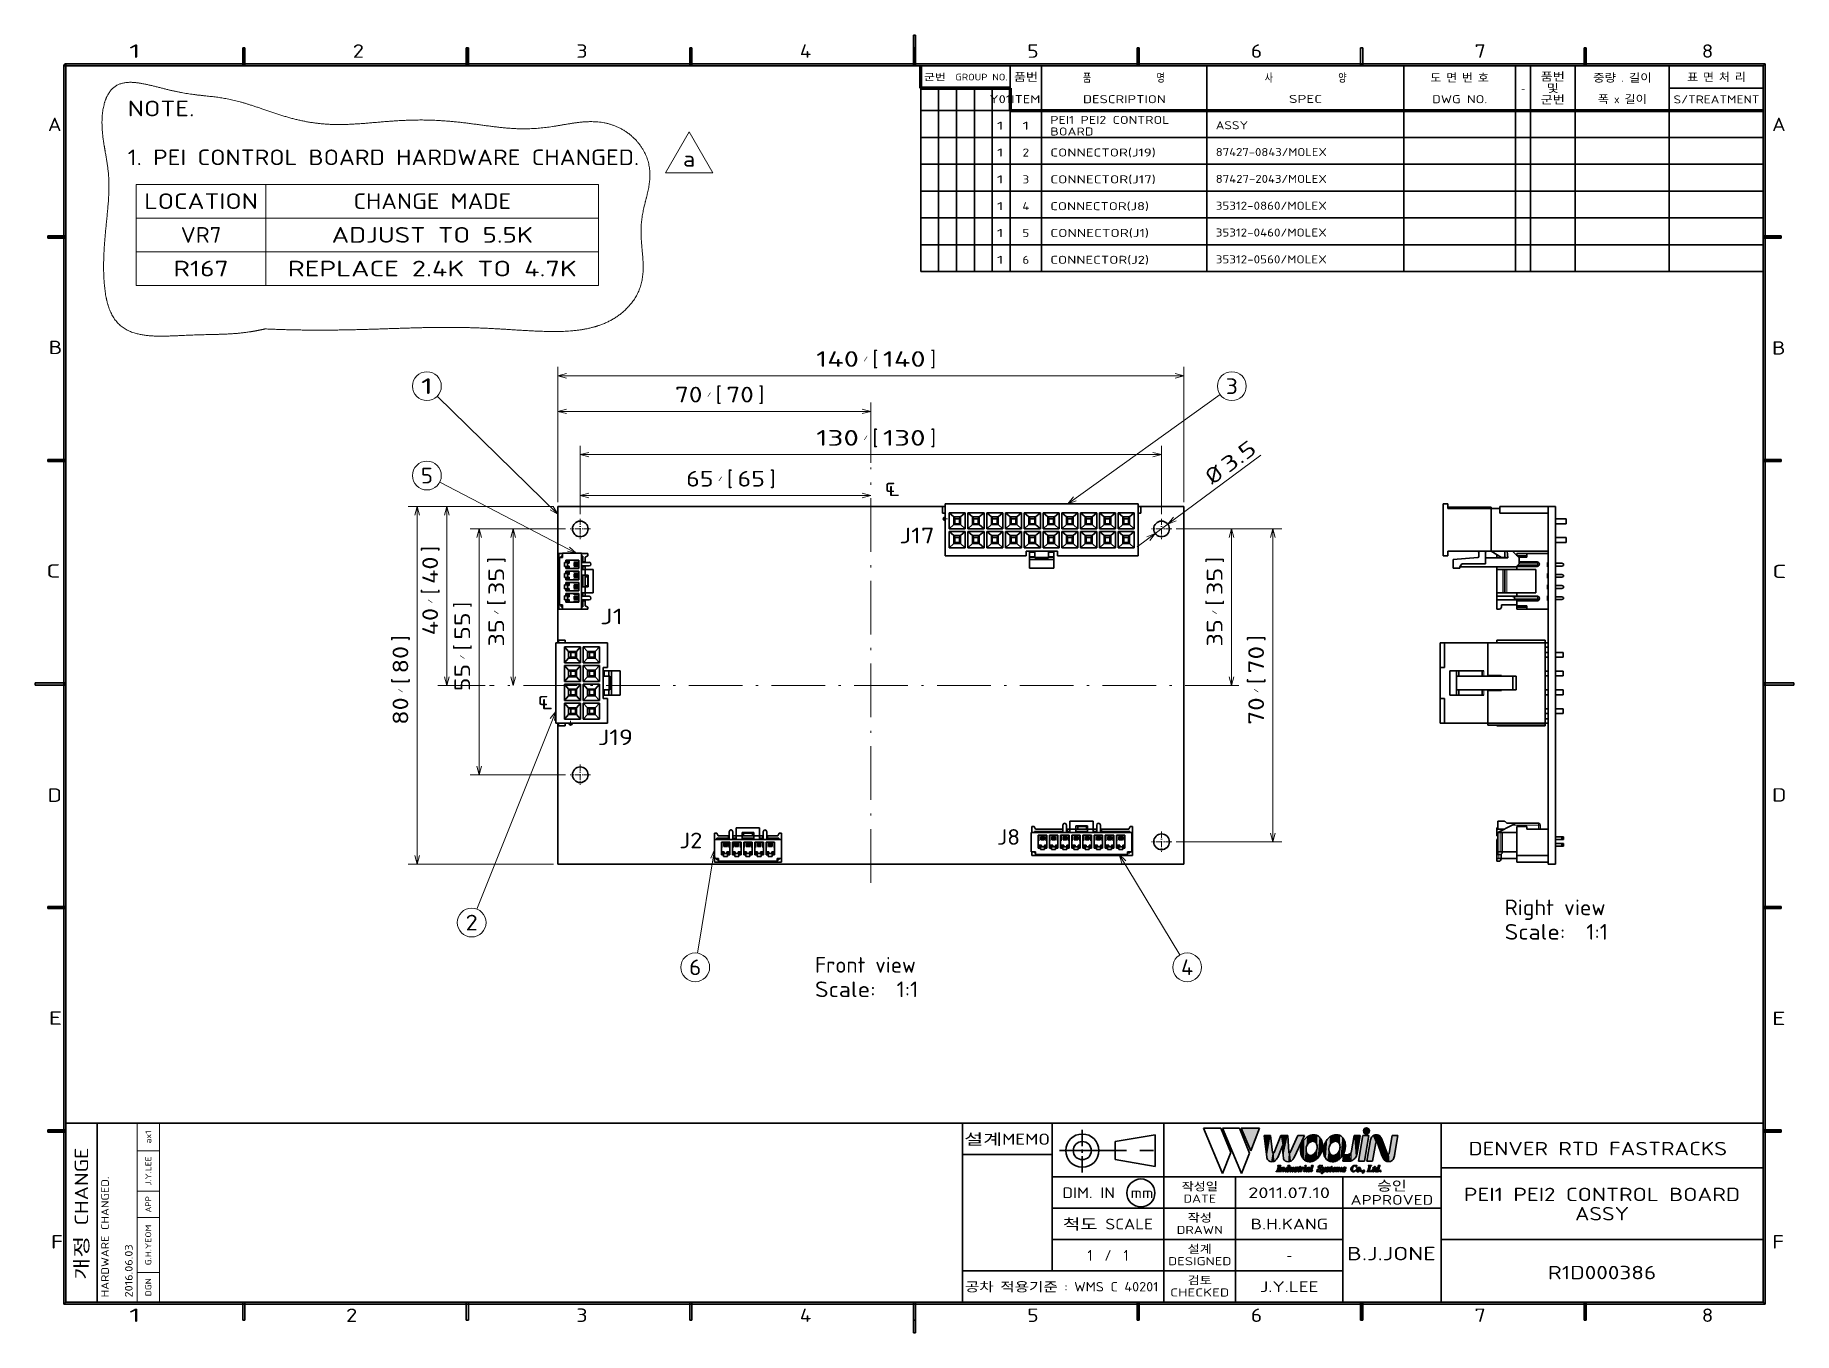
# Model space of a CAD drawing. Extents: x 23 to 417, y 3 to 294.
import ezdxf
from ezdxf.enums import TextEntityAlignment as Align

# ---------------------------------------------------------------- set-up
doc = ezdxf.new("R2010")
doc.units = 0
doc.linetypes.add('AXES', pattern=[24, 15, -3, 3, -3])
doc.linetypes.add('DASHDOT', pattern=[18.5, 12, -3, 0.5, -3])
doc.layers.get('0').update_dxf_attribs({"lineweight": 13})
for name, color, linetype, lineweight in [('3', 7, 'Continuous', 13), ('4', 7, 'Continuous', 13), ('5', 7, 'Continuous', 13), ('6', 7, 'Continuous', 13)]:
    doc.layers.add(name, color=color, linetype=linetype, lineweight=lineweight)
doc.styles.add('GDT', font='gdt.shx')
doc.styles.get("Standard").update_dxf_attribs({"font": 'isocp.shx'})
doc.dimstyles.get("Standard").update_dxf_attribs({"dimtxt": 2.5, "dimasz": 2.5, "dimexe": 1.25, "dimexo": 0.625, "dimtad": 1, "dimtxsty": 'Standard', "dimcen": 2.5, "dimadec": 0, "dimazin": 0, "dimtfac": 1, "dimtmove": 0, "dimatfit": 0, "dimfxl": 0, "dimarcsym": 0})

msp = doc.modelspace()

# ---------------------------------------------------------------- texts
at = {"color": 7, "lineweight": 13, "style": 'GDT'}
for p, p2 in [((213.296, 190.883), (215.863, 190.883)), ((135.687, 143.197), (138.254, 143.197))]:
    msp.add_text('q', height=3.5, dxfattribs=at).set_placement(p, p2, align=Align.FIT)
at = {"color": 7, "lineweight": 13}
for s, p, p2 in [('J17', (216.61, 179.97), (224.494, 179.97)), ('J1', (149.678, 161.861), (154.842, 161.861)), ('J19', (149.163, 134.827), (157.047, 134.827)), ('J2', (167.395, 111.751), (172.559, 111.751)), ('J8', (238.442, 112.527), (243.606, 112.527))]:
    msp.add_text(s, height=3.5, dxfattribs=at).set_placement(p, p2, align=Align.FIT)
at = {"layer": '3', "color": 7, "lineweight": 13}
for s, p, p2 in [('1', (44.365, 288.592), (46.904, 288.592)), ('2', (94.365, 288.592), (96.904, 288.592)), ('3', (144.365, 288.592), (146.904, 288.592)), ('4', (194.365, 288.592), (196.904, 288.592)), ('5', (245.223, 288.592), (247.761, 288.592)), ('6', (295.223, 288.592), (297.761, 288.592)), ('7', (345.223, 288.592), (347.761, 288.592)), ('8', (396.08, 288.592), (398.618, 288.592)), ('A', (26.201, 272.192), (29.239, 272.192)), ('A', (411.778, 272.192), (414.816, 272.192)), ('B', (26.392, 222.294), (29.431, 222.294)), ('B', (411.772, 222.192), (414.81, 222.192)), ('C', (25.789, 172.294), (29.019, 172.294)), ('C', (411.765, 172.192), (414.996, 172.192)), ('D', (26.112, 122.133), (29.343, 122.133)), ('D', (411.765, 122.192), (414.996, 122.192)), ('E', (26.379, 72.258), (29.417, 72.258)), ('E', (411.772, 72.192), (414.81, 72.192)), ('F', (26.896, 22.192), (29.627, 22.192)), ('F', (411.778, 22.192), (414.508, 22.192)), ('1', (44.365, 5.792), (46.904, 5.792)), ('2', (92.859, 5.792), (95.397, 5.792)), ('3', (144.365, 5.792), (146.904, 5.792)), ('4', (194.365, 5.792), (196.904, 5.792)), ('5', (245.223, 5.792), (247.761, 5.792)), ('6', (295.223, 5.792), (297.761, 5.792)), ('7', (345.223, 5.792), (347.761, 5.792)), ('8', (396.08, 5.792), (398.618, 5.792))]:
    msp.add_text(s, height=3, dxfattribs=at).set_placement(p, p2, align=Align.FIT)
at = {"layer": '5', "color": 7, "lineweight": 13}
for s, height, p, p2 in [('군번  GROUP NO.', 1.5, (222.114, 283.516), (240.825, 283.516)), ('품번', 1.8, (242.219, 283.385), (247.619, 283.385)), ('품                 명', 1.8, (257.655, 283.219), (276.001, 283.219)), ('사                 양', 1.8, (298.286, 283.219), (316.632, 283.219)), ('도 면 번 호', 1.8, (335.344, 283.232), (348.429, 283.232)), ('중량 . 길이', 1.8, (371.776, 283.232), (384.861, 283.232)), ('표 면 처 리', 1.8, (392.802, 283.378), (405.887, 283.378)), ('Y01', 1.8, (236.747, 278.428), (241.57, 278.428)), ('ITEM', 1.8, (241.637, 278.426), (248.145, 278.426)), ('DESCRIPTION', 1.8, (257.676, 278.426), (276.229, 278.426)), ('SPEC', 1.8, (303.734, 278.484), (311.142, 278.484)), ('DWG NO.', 1.8, (335.766, 278.426), (348.09, 278.426)), ('-', 1.8, (355.68, 280.762), (356.557, 280.762)), ('폭 x 길이', 1.8, (372.822, 278.426), (383.761, 278.426)), ('S/TREATMENT', 1.8, (389.733, 278.378), (408.956, 278.378)), ('1', 1.8, (238.397, 272.495), (239.92, 272.495)), ('1', 1.8, (244.133, 272.495), (245.656, 272.495)), ('ASSY', 1.8, (287.37, 272.597), (294.616, 272.597)), ('1', 1.8, (238.397, 266.495), (239.92, 266.495)), ('2', 1.8, (244.133, 266.495), (245.656, 266.495)), ('CONNECTOR(J19)', 1.8, (250.37, 266.495), (273.954, 266.495)), ('87427-0843/MOLEX', 1.8, (287.37, 266.597), (312.2, 266.597)), ('1', 1.8, (238.397, 260.495), (239.92, 260.495)), ('3', 1.8, (244.133, 260.495), (245.656, 260.495)), ('CONNECTOR(J17)', 1.8, (250.37, 260.495), (273.954, 260.495)), ('87427-2043/MOLEX', 1.8, (287.37, 260.597), (312.2, 260.597)), ('1', 1.8, (238.397, 254.494), (239.92, 254.494)), ('4', 1.8, (244.133, 254.494), (245.656, 254.494)), ('CONNECTOR(J8)', 1.8, (250.37, 254.494), (272.431, 254.494)), ('35312-0860/MOLEX', 1.8, (287.37, 254.597), (312.2, 254.597)), ('1', 1.8, (238.397, 248.494), (239.92, 248.494)), ('5', 1.8, (244.133, 248.494), (245.656, 248.494)), ('CONNECTOR(J1)', 1.8, (250.37, 248.494), (272.431, 248.494)), ('35312-0460/MOLEX', 1.8, (287.37, 248.597), (312.2, 248.597)), ('1', 1.8, (238.397, 242.494), (239.92, 242.494)), ('6', 1.8, (244.133, 242.494), (245.656, 242.494)), ('CONNECTOR(J2)', 1.8, (250.37, 242.494), (272.431, 242.494)), ('35312-0560/MOLEX', 1.8, (287.37, 242.597), (312.2, 242.597)), ('설계MEMO', 2.5, (231.103, 45.418), (250.302, 45.418)), ('DENVER RTD FASTRACKS', 3, (343.908, 43.073), (401.716, 43.073)), ('DIM. IN  mm', 2.4, (253.101, 33.481), (273.439, 33.481)), ('작성일', 1.8, (279.741, 35.2), (287.841, 35.2)), ('2011.07.10', 2.4, (294.634, 33.481), (312.911, 33.481)), ('DATE', 1.8, (280.156, 32.479), (287.425, 32.479)), ('척도 SCALE', 2.4, (253.208, 26.481), (273.331, 26.481)), ('작성', 1.8, (281.091, 28.2), (286.491, 28.2)), ('B.H.KANG', 2.4, (295.169, 26.481), (312.492, 26.481)), ('DRAWN', 1.8, (278.633, 25.479), (288.948, 25.479)), ('1  /  1', 2.4, (258.701, 19.481), (267.839, 19.481)), ('DESIGNED', 1.8, (276.706, 18.479), (290.875, 18.479)), ('설계', 1.8, (281.091, 21.2), (286.491, 21.2)), ('-', 2.4, (303.217, 19.481), (304.386, 19.481)), ('B.J.JONE', 3, (316.725, 19.582), (336.571, 19.582)), ('검토', 1.8, (281.091, 14.2), (286.491, 14.2)), ('R1D000386', 3, (361.633, 15.334), (385.864, 15.334)), ('공차 적용기준 : WMS C 40201', 2.1, (231.296, 12.612), (274.535, 12.612)), ('CHECKED', 1.8, (277.179, 11.479), (290.402, 11.479)), ('J.Y.LEE', 2.4, (297.263, 12.481), (310.34, 12.481))]:
    msp.add_text(s, height=height, dxfattribs=at).set_placement(p, p2, align=Align.FIT)
msp.add_text('개정 CHANGE', height=3, rotation=90, dxfattribs=at).set_placement((35.21, 15.212), (35.21, 44.788), align=Align.FIT)

# ---------------------------------------------------------------- blocks, each defined once
blk = doc.blocks.new('*D73')
at = {"color": 7, "lineweight": 13, "ltscale": 0.383256, "transparency": 16777216}
for p, q in [((145.25, 186.47), (145.25, 201.81)), ((275.25, 186.47), (275.25, 201.81))]:
    blk.add_line(p, q, dxfattribs=at)
at = {"color": 7, "lineweight": 13, "transparency": 16777216}
blk.add_line((145.25, 199.81), (275.25, 199.81), dxfattribs=at)
for points in [[(147.18, 200.32), (145.25, 199.81), (147.18, 199.29)], [(273.31, 199.29), (275.25, 199.81), (273.31, 200.32)]]:
    blk.add_lwpolyline(points, dxfattribs=at)
for s, height, width, p, p2 in [('130', 3.5, 1.559774, (198.01, 201.81), (207.57, 201.81)), ('[', 3.5, 1.552523, (210.57, 201.81), (211.92, 201.81)), ('130', 3.5, 1.559774, (212.92, 201.81), (222.48, 201.81)), (']', 3.5, 1.552525, (223.48, 201.81), (224.84, 201.81)), ('/', 1, 1.818182, (208.57, 203.06), (209.57, 203.06))]:
    blk.add_text(s, height=height, dxfattribs=dict(at, width=width)).set_placement(p, p2, align=Align.FIT)
blk = doc.blocks.new('*D74')
at = {"color": 7, "lineweight": 13, "transparency": 16777216}
for p, q in [((140.25, 189.2), (140.25, 219.45)), ((140.25, 217.45), (280.25, 217.45)), ((280.25, 189.2), (280.25, 219.45))]:
    blk.add_line(p, q, dxfattribs=at)
for points in [[(142.18, 217.96), (140.25, 217.45), (142.18, 216.93)], [(278.31, 216.93), (280.25, 217.45), (278.31, 217.96)]]:
    blk.add_lwpolyline(points, dxfattribs=at)
for s, height, width, p, p2 in [('140', 3.5, 1.475497, (198.01, 219.45), (207.57, 219.45)), ('/', 1, 1.818182, (208.57, 220.7), (209.57, 220.7)), ('[', 3.5, 1.552523, (210.57, 219.45), (211.92, 219.45)), ('140', 3.5, 1.475497, (212.92, 219.45), (222.48, 219.45)), (']', 3.5, 1.552525, (223.48, 219.45), (224.84, 219.45))]:
    blk.add_text(s, height=height, dxfattribs=dict(at, width=width)).set_placement(p, p2, align=Align.FIT)
blk = doc.blocks.new('*D75')
at = {"color": 7, "lineweight": 13, "transparency": 16777216}
for p, q in [((141.97, 183.2), (120.63, 183.2)), ((122.63, 128.2), (122.63, 183.2)), ((141.97, 128.2), (120.63, 128.2))]:
    blk.add_line(p, q, dxfattribs=at)
for points in [[(123.15, 181.27), (122.63, 183.2), (122.11, 181.27)], [(122.11, 130.13), (122.63, 128.2), (123.15, 130.13)]]:
    blk.add_lwpolyline(points, dxfattribs=at)
for s, height, width, p, p2 in [(']', 3.5, 1.552525, (120.63, 165.52), (120.63, 166.88)), ('55', 3.5, 1.358107, (120.63, 158.38), (120.63, 164.52)), ('[', 3.5, 1.552525, (120.63, 156.02), (120.63, 157.38)), ('/', 1, 1.818182, (119.38, 154.02), (119.38, 155.02)), ('55', 3.5, 1.358107, (120.63, 146.88), (120.63, 153.02))]:
    blk.add_text(s, height=height, rotation=90, dxfattribs=dict(at, width=width)).set_placement(p, p2, align=Align.FIT)
blk = doc.blocks.new('*D76')
at = {"color": 7, "lineweight": 13, "transparency": 16777216}
for p, q in [((278.52, 183.2), (302.15, 183.2)), ((300.15, 113.2), (300.15, 183.2)), ((278.52, 113.2), (302.15, 113.2))]:
    blk.add_line(p, q, dxfattribs=at)
for points in [[(300.67, 181.27), (300.15, 183.2), (299.64, 181.27)], [(299.64, 115.13), (300.15, 113.2), (300.67, 115.13)]]:
    blk.add_lwpolyline(points, dxfattribs=at)
for s, height, width, p, p2 in [(']', 3.5, 1.552525, (298.15, 158.02), (298.15, 159.38)), ('70', 3.5, 1.402228, (298.15, 150.88), (298.15, 157.02)), ('[', 3.5, 1.552525, (298.15, 148.52), (298.15, 149.88)), ('/', 1, 1.818182, (296.9, 146.52), (296.9, 147.52)), ('70', 3.5, 1.402228, (298.15, 139.38), (298.15, 145.52))]:
    blk.add_text(s, height=height, rotation=90, dxfattribs=dict(at, width=width)).set_placement(p, p2, align=Align.FIT)
blk = doc.blocks.new('*D77')
at = {"color": 7, "lineweight": 13, "ltscale": 0.154739, "transparency": 16777216}
blk.add_line((145.25, 186.47), (145.25, 192.66), dxfattribs=at)
at = {"color": 7, "lineweight": 13, "transparency": 16777216}
blk.add_line((145.25, 190.66), (210.25, 190.66), dxfattribs=at)
for points in [[(147.18, 191.18), (145.25, 190.66), (147.18, 190.15)], [(208.31, 190.15), (210.25, 190.66), (208.31, 191.18)]]:
    blk.add_lwpolyline(points, dxfattribs=at)
for s, height, width, p, p2 in [('65', 3.5, 1.358106, (168.93, 192.66), (175.07, 192.66)), ('/', 1, 1.818182, (176.07, 193.91), (177.07, 193.91)), ('[', 3.5, 1.552525, (178.07, 192.66), (179.42, 192.66)), ('65', 3.5, 1.358107, (180.42, 192.66), (186.56, 192.66)), (']', 3.5, 1.552523, (187.56, 192.66), (188.92, 192.66))]:
    blk.add_text(s, height=height, dxfattribs=dict(at, width=width)).set_placement(p, p2, align=Align.FIT)
blk = doc.blocks.new('*D78')
at = {"color": 7, "lineweight": 13, "transparency": 16777216}
for p, q in [((140.25, 189.2), (140.25, 211.49)), ((140.25, 209.49), (210.25, 209.49))]:
    blk.add_line(p, q, dxfattribs=at)
at = {"color": 7, "lineweight": 13, "ltscale": 0.338569, "transparency": 16777216}
blk.add_line((210.25, 197.95), (210.25, 211.49), dxfattribs=at)
at = {"color": 7, "lineweight": 13, "transparency": 16777216}
for points in [[(142.18, 210.01), (140.25, 209.49), (142.18, 208.98)], [(208.31, 208.98), (210.25, 209.49), (208.31, 210.01)]]:
    blk.add_lwpolyline(points, dxfattribs=at)
for s, height, width, p, p2 in [('70', 3.5, 1.402227, (166.43, 211.49), (172.57, 211.49)), ('/', 1, 1.818182, (173.57, 212.74), (174.57, 212.74)), ('[', 3.5, 1.552525, (175.57, 211.49), (176.92, 211.49)), ('70', 3.5, 1.402227, (177.92, 211.49), (184.06, 211.49)), (']', 3.5, 1.552523, (185.06, 211.49), (186.42, 211.49))]:
    blk.add_text(s, height=height, dxfattribs=dict(at, width=width)).set_placement(p, p2, align=Align.FIT)
blk = doc.blocks.new('*D79')
at = {"color": 7, "lineweight": 13, "ltscale": 0.358662, "transparency": 16777216}
blk.add_line((278.52, 183.2), (292.87, 183.2), dxfattribs=at)
at = {"color": 7, "lineweight": 13, "transparency": 16777216}
blk.add_line((290.87, 148.2), (290.87, 183.2), dxfattribs=at)
for points in [[(291.38, 181.27), (290.87, 183.2), (290.35, 181.27)], [(290.35, 150.13), (290.87, 148.2), (291.38, 150.13)]]:
    blk.add_lwpolyline(points, dxfattribs=at)
for s, height, width, p, p2 in [(']', 3.5, 1.552525, (288.87, 175.52), (288.87, 176.88)), ('35', 3.5, 1.358107, (288.87, 168.38), (288.87, 174.52)), ('[', 3.5, 1.552525, (288.87, 166.02), (288.87, 167.38)), ('35', 3.5, 1.358107, (288.87, 156.88), (288.87, 163.02)), ('/', 1, 1.818182, (287.62, 164.02), (287.62, 165.02))]:
    blk.add_text(s, height=height, rotation=90, dxfattribs=dict(at, width=width)).set_placement(p, p2, align=Align.FIT)
blk = doc.blocks.new('*D80')
at = {"color": 7, "lineweight": 13, "ltscale": 0.343582, "transparency": 16777216}
blk.add_line((141.97, 183.2), (128.23, 183.2), dxfattribs=at)
at = {"color": 7, "lineweight": 13, "transparency": 16777216}
blk.add_line((130.23, 148.2), (130.23, 183.2), dxfattribs=at)
for points in [[(130.74, 181.27), (130.23, 183.2), (129.71, 181.27)], [(129.71, 150.13), (130.23, 148.2), (130.74, 150.13)]]:
    blk.add_lwpolyline(points, dxfattribs=at)
for s, height, width, p, p2 in [(']', 3.5, 1.552525, (128.23, 175.52), (128.23, 176.88)), ('35', 3.5, 1.358107, (128.23, 168.38), (128.23, 174.52)), ('[', 3.5, 1.552525, (128.23, 166.02), (128.23, 167.38)), ('35', 3.5, 1.358107, (128.23, 156.88), (128.23, 163.02)), ('/', 1, 1.818182, (126.98, 164.02), (126.98, 165.02))]:
    blk.add_text(s, height=height, rotation=90, dxfattribs=dict(at, width=width)).set_placement(p, p2, align=Align.FIT)
blk = doc.blocks.new('*D81')
at = {"color": 7, "lineweight": 13, "transparency": 16777216}
for p, q in [((139.25, 188.2), (113.43, 188.2)), ((115.43, 148.2), (115.43, 188.2))]:
    blk.add_line(p, q, dxfattribs=at)
at = {"color": 7, "lineweight": 13, "ltscale": 0.263226, "transparency": 16777216}
blk.add_line((123.96, 148.2), (113.43, 148.2), dxfattribs=at)
at = {"color": 7, "lineweight": 13, "transparency": 16777216}
for points in [[(115.95, 186.27), (115.43, 188.2), (114.91, 186.27)], [(114.91, 150.13), (115.43, 148.2), (115.95, 150.13)]]:
    blk.add_lwpolyline(points, dxfattribs=at)
for s, height, width, p, p2 in [(']', 3.5, 1.552525, (113.43, 178.02), (113.43, 179.38)), ('40', 3.5, 1.29842, (113.43, 170.88), (113.43, 177.02)), ('[', 3.5, 1.552525, (113.43, 168.52), (113.43, 169.88)), ('40', 3.5, 1.29842, (113.43, 159.38), (113.43, 165.52)), ('/', 1, 1.818182, (112.18, 166.52), (112.18, 167.52))]:
    blk.add_text(s, height=height, rotation=90, dxfattribs=dict(at, width=width)).set_placement(p, p2, align=Align.FIT)
blk = doc.blocks.new('*D82')
at = {"color": 7, "lineweight": 13, "transparency": 16777216}
for p, q in [((139.25, 188.2), (106.79, 188.2)), ((108.79, 108.2), (108.79, 188.2)), ((139.25, 108.2), (106.79, 108.2))]:
    blk.add_line(p, q, dxfattribs=at)
for points in [[(109.31, 186.27), (108.79, 188.2), (108.27, 186.27)], [(108.27, 110.13), (108.79, 108.2), (109.31, 110.13)]]:
    blk.add_lwpolyline(points, dxfattribs=at)
for s, height, width, p, p2 in [(']', 3.5, 1.552525, (106.79, 158.02), (106.79, 159.38)), ('80', 3.5, 1.402228, (106.79, 150.88), (106.79, 157.02)), ('[', 3.5, 1.552525, (106.79, 148.52), (106.79, 149.88)), ('/', 1, 1.818182, (105.54, 146.52), (105.54, 147.52)), ('80', 3.5, 1.402228, (106.79, 139.38), (106.79, 145.52))]:
    blk.add_text(s, height=height, rotation=90, dxfattribs=dict(at, width=width)).set_placement(p, p2, align=Align.FIT)
blk = doc.blocks.new('*D83')
at = {"color": 7, "lineweight": 13, "transparency": 16777216}
blk.add_line((269.83, 179.17), (297.42, 199.68), dxfattribs=at)
for points in [[(277.89, 185.81), (276.65, 184.24), (278.51, 184.98)], [(272.6, 180.59), (273.84, 182.16), (271.98, 181.42)]]:
    blk.add_lwpolyline(points, dxfattribs=at)
for s, rotation, width, p, p2 in [('3.5', 36.6198, 1.471652, (290.24, 195.59), (296.82, 200.48)), ('%%c', 36.6197, 1.333333, (286.63, 192.91), (289.44, 194.99))]:
    blk.add_text(s, height=3.5, rotation=rotation, dxfattribs=dict(at, width=width)).set_placement(p, p2, align=Align.FIT)
blk = doc.blocks.new('BLOCK1')
at = {"color": 7, "lineweight": 13}
for s, p, p2 in [('NOTE.', (44.06, 275.49), (59, 275.49)), ('1. PEI CONTROL BOARD HARDWARE CHANGED.', (44.06, 264.57), (158.43, 264.57))]:
    blk.add_text(s, height=3.5, dxfattribs=at).set_placement(p, p2, align=Align.FIT)
blk = doc.blocks.new('BLOCK2')
at = {"color": 1, "lineweight": 13}
blk.add_lwpolyline([(164.31, 262.86), (174.88, 262.86), (169.59, 272.02)], close=True, dxfattribs=at)
blk.add_text('a', height=3.5, dxfattribs=at).set_placement((168.23, 264.22), (170.95, 264.22), align=Align.FIT)
blk = doc.blocks.new('BLOCK3')
at = {"color": 7, "lineweight": 13}
for p, q in [((45.92, 260.27), (149.36, 260.27)), ((45.92, 260.27), (45.92, 237.67)), ((74.97, 260.27), (74.97, 237.67)), ((149.36, 260.27), (149.36, 237.67)), ((45.92, 252.74), (149.36, 252.74)), ((45.92, 245.21), (149.36, 245.21)), ((45.92, 237.67), (149.36, 237.67))]:
    blk.add_line(p, q, dxfattribs=at)
for s, p, p2 in [('LOCATION', (47.73, 254.76), (73.16, 254.76)), ('CHANGE MADE', (94.55, 254.76), (129.78, 254.76)), ('VR7', (55.9, 247.22), (65, 247.22)), ('ADJUST TO 5.5K', (89.65, 247.22), (134.68, 247.22)), ('R167', (54.26, 239.69), (66.63, 239.69)), ('REPLACE 2.4K TO 4.7K', (79.85, 239.69), (144.48, 239.69))]:
    blk.add_text(s, height=3.5, dxfattribs=at).set_placement(p, p2, align=Align.FIT)
blk = doc.blocks.new('BLOCK4')
at = {"color": 7, "lineweight": 13}
for p, q in [((37.18, 10.27), (37.18, 50.3)), ((46.18, 10.27), (46.18, 50.3)), ((51.18, 10.27), (51.18, 50.3))]:
    blk.add_line(p, q, dxfattribs=at)
at = {"color": 7, "lineweight": 13, "ltscale": 0.35}
for p, q in [((37.18, 50.3), (51.18, 50.3)), ((37.18, 10.27), (51.18, 10.27))]:
    blk.add_line(p, q, dxfattribs=at)
at = {"color": 7, "lineweight": 13, "ltscale": 0.125}
for p, q in [((46.18, 44.03), (51.18, 44.03)), ((46.18, 35.06), (51.18, 35.06)), ((46.18, 29.16), (51.18, 29.16)), ((46.18, 16.84), (51.18, 16.84))]:
    blk.add_line(p, q, dxfattribs=at)
at = {"color": 7, "lineweight": 13}
for s, height, p, p2 in [('ax1', 1.3, (49.31, 45.7), (49.31, 48.63)), ('J.Y.LEE', 1.3, (49.31, 36.27), (49.31, 42.83)), ('HARDWARE CHANGED.', 1.7, (39.83, 11.27), (39.83, 38.32)), ('APP', 1.3, (49.31, 30.29), (49.31, 33.93)), ('G.H.YEOM', 1.3, (49.31, 18.46), (49.31, 27.54)), ('2016.06.03', 1.7, (45.14, 11.27), (45.14, 23.15)), ('DGN', 1.3, (49.31, 11.53), (49.31, 15.57))]:
    blk.add_text(s, height=height, rotation=90, dxfattribs=at).set_placement(p, p2, align=Align.FIT)
blk = doc.blocks.new('BLOCK5')
at = {"layer": '5', "color": 7, "lineweight": 13}
for s, p, p2 in [('승인', (323.45, 35.15), (330.05, 35.15)), ('APPROVED', (317.51, 31.99), (335.99, 31.99))]:
    blk.add_text(s, height=2.2, dxfattribs=at).set_placement(p, p2, align=Align.FIT)
blk = doc.blocks.new('BLOCK6')
at = {"layer": '5', "color": 7, "lineweight": 13}
for s, p, p2 in [('PEI1 PEI2 CONTROL BOARD', (342.86, 32.81), (404.63, 32.81)), ('ASSY', (367.71, 28.5), (379.79, 28.5))]:
    blk.add_text(s, height=3, dxfattribs=at).set_placement(p, p2, align=Align.FIT)
blk = doc.blocks.new('BLOCK7')
at = {"layer": '5', "color": 7, "lineweight": 13}
for s, p, p2 in [('품번', (360.04, 283.48), (365.44, 283.48)), ('군번', (360.04, 278.31), (365.44, 278.31)), ('및', (361.39, 280.89), (364.09, 280.89))]:
    blk.add_text(s, height=1.8, dxfattribs=at).set_placement(p, p2, align=Align.FIT)
blk = doc.blocks.new('BLOCK8')
at = {"layer": '5', "color": 7, "lineweight": 13}
for s, p, p2 in [('PEI1 PEI2 CONTROL', (250.37, 273.79), (277.02, 273.79)), ('BOARD', (250.37, 271.2), (260.02, 271.2))]:
    blk.add_text(s, height=1.8, dxfattribs=at).set_placement(p, p2, align=Align.FIT)
blk = doc.blocks.new('BLOCK9')
at = {"color": 6, "lineweight": 5}
for points in [[(322.13, 46.93), (322.31, 47.24), (322.45, 41.77), (322.51, 47.42)], [(322.45, 41.77), (322.51, 47.42), (323.16, 45.82), (322.75, 47.55)], [(323.16, 45.82), (322.75, 47.55), (322.94, 47.62)], [(323.24, 47.64), (323.17, 45.85), (322.94, 47.62), (323.16, 45.82)], [(323.24, 47.64), (323.2, 45.91), (323.17, 45.85), (323.18, 45.88)], [(323.24, 47.64), (323.25, 45.95), (323.2, 45.91), (323.22, 45.93)], [(323.64, 47.59), (323.28, 45.97), (323.24, 47.64), (323.25, 45.95)], [(323.64, 47.59), (323.34, 45.98), (323.28, 45.97), (323.31, 45.98)], [(323.64, 47.59), (323.4, 45.98), (323.34, 45.98), (323.37, 45.98)], [(323.64, 47.59), (323.46, 45.95), (323.4, 45.98), (323.43, 45.97)], [(323.64, 47.59), (323.51, 45.91), (323.46, 45.95), (323.49, 45.93)], [(323.64, 47.59), (323.54, 45.85), (323.51, 45.91), (323.53, 45.88)], [(324.48, 43.06), (323.54, 45.85), (323.9, 47.48), (323.64, 47.59)], [(324.48, 43.06), (323.9, 47.48), (324.33, 47.05), (324.14, 47.29)], [(326.19, 41.65), (326.12, 43.5), (326.79, 47.52), (326.13, 43.54)], [(326.19, 41.65), (326.79, 47.52), (326.44, 41.7)], [(326.79, 47.52), (326.67, 41.8), (326.44, 41.7)], [(328.09, 47.52), (326.91, 42), (326.79, 47.52), (326.67, 41.8)], [(327.27, 42.72), (327.12, 42.31), (328.09, 47.52), (326.91, 42)], [(327.36, 43.15), (327.27, 42.72), (327.44, 43.56), (328.09, 47.52)], [(322.45, 41.77), (321.16, 41.77), (322.13, 46.93), (322, 46.54)], [(324.48, 43.06), (324.33, 47.05), (324.54, 46.67), (324.45, 46.86)], [(324.48, 43.06), (324.54, 46.67), (324.62, 42.76)], [(325.71, 43.5), (324.78, 42.43), (324.54, 46.67), (324.62, 42.76)], [(325.71, 43.5), (325.13, 41.97), (324.78, 42.43), (324.95, 42.17)], [(325.71, 43.5), (325.6, 41.7), (325.13, 41.97), (325.37, 41.81)], [(325.86, 41.66), (325.6, 41.7), (325.73, 43.46), (325.71, 43.5)], [(325.86, 41.66), (325.73, 43.46), (325.77, 43.41), (325.75, 43.43)], [(325.86, 41.66), (325.77, 43.41), (325.83, 43.37), (325.8, 43.39)], [(325.86, 41.66), (325.83, 43.37), (325.87, 43.36)], [(326.19, 41.65), (325.86, 41.66), (325.9, 43.35), (325.87, 43.36)], [(326.19, 41.65), (325.9, 43.35), (325.97, 43.36), (325.94, 43.35)], [(326.19, 41.65), (325.97, 43.36), (326.04, 43.39), (326.01, 43.37)], [(326.19, 41.65), (326.04, 43.39), (326.09, 43.44), (326.07, 43.41)], [(326.19, 41.65), (326.09, 43.44), (326.12, 43.5), (326.11, 43.47)], [(327.36, 43.15), (327.44, 43.56), (327.42, 43.46)]]:
    blk.add_solid(points, dxfattribs=at)
blk = doc.blocks.new('BLOCK10')
at = {"color": 6, "lineweight": 5}
for points in [[(321.7, 48.26), (320.4, 48.52), (320.6, 49), (320.45, 48.78)], [(321.7, 48.26), (320.6, 48.04), (320.4, 48.52), (320.45, 48.26)], [(321.7, 48.26), (320.6, 49), (321.08, 49.2), (320.82, 49.15)], [(321.7, 48.26), (321.08, 47.84), (320.6, 48.04), (320.82, 47.89)], [(321.7, 48.26), (321.08, 49.2), (321.56, 49), (321.34, 49.15)], [(321.7, 48.26), (321.56, 48.04), (321.08, 47.84), (321.34, 47.89)], [(321.7, 48.26), (321.56, 49), (321.76, 48.52), (321.7, 48.78)]]:
    blk.add_solid(points, dxfattribs=at)
blk = doc.blocks.new('BLOCK11')
at = {"color": 6, "lineweight": 5}
for points in [[(317.75, 41.85), (317.72, 43.95), (318.32, 47.52), (317.74, 44.04)], [(317.75, 41.85), (318.32, 47.52), (318.2, 42.13)], [(318.32, 47.52), (318.28, 42.2), (318.2, 42.13)], [(319.67, 47.52), (318.67, 42.66), (318.32, 47.52), (318.28, 42.2)], [(318.98, 43.39), (318.91, 43.15), (319.67, 47.52), (318.67, 42.66)], [(317.44, 41.77), (317.07, 43.24), (317.24, 43.31), (317.16, 43.27)], [(317.44, 41.77), (317.24, 43.31), (317.39, 43.42), (317.31, 43.36)], [(317.45, 43.48), (317.44, 41.77), (317.39, 43.42)], [(317.45, 43.48), (317.45, 41.77), (317.44, 41.77), (317.45, 41.77)], [(317.52, 43.55), (317.46, 41.77), (317.45, 43.48)], [(317.52, 43.55), (317.47, 41.78), (317.46, 41.78), (317.47, 41.78)], [(317.52, 43.55), (317.46, 41.78), (317.46, 41.77), (317.46, 41.78)], [(317.52, 43.55), (317.5, 41.78), (317.49, 41.78), (317.5, 41.78)], [(317.75, 41.85), (317.5, 41.78), (317.57, 43.62), (317.52, 43.55)], [(317.75, 41.85), (317.57, 43.62), (317.66, 43.78), (317.62, 43.7)], [(317.75, 41.85), (317.66, 43.78), (317.72, 43.95), (317.7, 43.87)], [(317.44, 41.77), (315.8, 41.77), (316.71, 43.17), (316.03, 43.17)], [(317.44, 41.77), (316.71, 43.17), (316.9, 43.19), (316.8, 43.18)], [(317.44, 41.77), (316.9, 43.19), (317.07, 43.24), (316.98, 43.21)]]:
    blk.add_solid(points, dxfattribs=at)
blk = doc.blocks.new('BLOCK12')
at = {"color": 6, "lineweight": 5}
for points in [[(313.04, 45.57), (312.93, 47.19), (313.32, 45.88), (313.5, 47.51)], [(313.32, 45.88), (313.5, 47.51), (313.86, 46.17), (314.01, 47.65)], [(313.86, 46.17), (314.01, 47.65), (314.04, 46.2), (314.45, 47.65)], [(314.04, 46.2), (314.45, 47.65), (314.4, 46.18)], [(314.6, 46.1), (314.4, 46.18), (314.88, 47.59), (314.45, 47.65)], [(314.6, 46.1), (314.88, 47.59), (314.77, 45.98)], [(315.01, 45.65), (314.77, 45.98), (315.19, 47.47), (314.88, 47.59)], [(315.01, 45.65), (315.19, 47.47), (315.15, 45.18)], [(315.27, 42.44), (315.15, 45.18), (315.65, 47.13), (315.19, 47.47)], [(311.45, 44.13), (311.48, 44.57), (311.48, 43.67), (311.48, 44.65)], [(311.48, 43.67), (311.48, 44.65), (311.64, 42.97), (311.69, 45.52)], [(311.64, 42.97), (311.69, 45.52), (311.79, 42.63), (311.98, 46.11)], [(311.79, 42.63), (311.98, 46.11), (312, 42.32), (312.31, 46.58)], [(312, 42.32), (312.31, 46.58), (312.32, 42.01), (312.9, 47.17)], [(312.32, 42.01), (312.9, 47.17), (312.68, 44.61), (312.8, 45.13)], [(312.32, 42.01), (312.68, 44.61), (312.67, 44.25)], [(312.8, 41.74), (312.32, 42.01), (312.71, 43.9), (312.67, 44.25)], [(312.8, 41.74), (312.71, 43.9), (313.19, 41.66), (312.82, 43.64)], [(313.04, 45.57), (312.8, 45.13), (312.93, 47.19), (312.9, 47.17)], [(312.82, 43.64), (313.11, 43.27), (313.19, 41.66), (313.32, 43.13)], [(313.88, 41.66), (314.03, 43.08), (314.24, 41.75), (314.42, 43.32)], [(314.24, 41.75), (314.42, 43.32), (314.57, 41.91)], [(314.42, 43.32), (314.51, 43.4), (314.57, 41.91), (314.77, 43.71)], [(314.57, 41.91), (314.77, 43.71), (314.94, 42.15), (314.98, 44.06)], [(315.27, 42.44), (314.94, 42.15), (315.01, 44.14), (314.98, 44.06)], [(315.27, 42.44), (315.01, 44.14), (315.15, 45.18), (315.13, 44.66)], [(315.65, 47.13), (315.64, 42.87), (315.27, 42.44)], [(316.04, 46.59), (315.92, 43.34), (315.65, 47.13), (315.64, 42.87)], [(316.28, 46.02), (316.17, 43.93), (316.04, 46.59), (315.92, 43.34)], [(316.35, 45.4), (316.33, 44.68), (316.28, 46.02), (316.17, 43.93)], [(313.19, 41.66), (313.32, 43.13), (313.46, 41.64), (313.65, 43.04)], [(313.46, 41.64), (313.65, 43.04), (313.88, 41.66)], [(313.65, 43.04), (313.84, 43.04), (313.88, 41.66), (314.03, 43.08)]]:
    blk.add_solid(points, dxfattribs=at)
blk = doc.blocks.new('BLOCK13')
at = {"color": 6, "lineweight": 5}
for points in [[(307.79, 47.17), (307.93, 45.57), (307.82, 47.19), (308.39, 47.51)], [(307.93, 45.57), (308.21, 45.88), (308.39, 47.51), (308.75, 46.17)], [(308.39, 47.51), (308.75, 46.17), (308.9, 47.65), (308.93, 46.2)], [(309.34, 47.65), (308.9, 47.65), (309.29, 46.18), (308.93, 46.2)], [(309.34, 47.65), (309.29, 46.18), (309.77, 47.59), (309.49, 46.1)], [(309.49, 46.1), (309.66, 45.98), (309.77, 47.59), (309.9, 45.65)], [(309.77, 47.59), (309.9, 45.65), (310.08, 47.47), (310.04, 45.18)], [(310.08, 47.47), (310.04, 45.18), (310.16, 42.44), (310.02, 44.66)], [(310.08, 47.47), (310.16, 42.44), (310.54, 47.13)], [(306.37, 43.67), (306.37, 44.57), (306.34, 44.13)], [(306.37, 44.64), (306.53, 42.97), (306.58, 45.52), (306.68, 42.63)], [(306.37, 44.57), (306.37, 43.67), (306.37, 44.64), (306.53, 42.97)], [(306.58, 45.52), (306.68, 42.63), (306.87, 46.11), (306.89, 42.32)], [(306.87, 46.11), (306.89, 42.32), (307.2, 46.58)], [(307.21, 42.01), (307.2, 46.58), (306.89, 42.32)], [(307.21, 42.01), (307.57, 44.61), (307.2, 46.58), (307.79, 47.17)], [(307.21, 42.01), (307.69, 41.74), (307.57, 44.61), (307.56, 44.25)], [(307.56, 44.25), (307.69, 41.74), (307.6, 43.9)], [(307.57, 44.61), (307.69, 45.13), (307.79, 47.17), (307.93, 45.57)], [(307.71, 43.64), (307.6, 43.9), (308.08, 41.66), (307.69, 41.74)], [(307.71, 43.64), (308.08, 41.66), (308, 43.27)], [(308, 43.27), (308.08, 41.66), (308.21, 43.13), (308.35, 41.64)], [(308.92, 43.08), (309.13, 41.75), (309.31, 43.32), (309.46, 41.91)], [(309.31, 43.32), (309.46, 41.91), (309.4, 43.4)], [(309.4, 43.4), (309.46, 41.91), (309.66, 43.71), (309.83, 42.15)], [(309.66, 43.71), (309.83, 42.15), (309.87, 44.06), (310.16, 42.44)], [(309.87, 44.06), (310.16, 42.44), (309.9, 44.14)], [(310.16, 42.44), (310.02, 44.66), (309.9, 44.14)], [(310.16, 42.44), (310.53, 42.87), (310.54, 47.13), (310.81, 43.34)], [(310.54, 47.13), (310.81, 43.34), (310.93, 46.59), (311.06, 43.93)], [(310.93, 46.59), (311.06, 43.93), (311.17, 46.02), (311.22, 44.68)], [(311.17, 46.02), (311.22, 44.68), (311.24, 45.4)], [(308.21, 43.13), (308.35, 41.64), (308.54, 43.04), (308.77, 41.66)], [(308.54, 43.04), (308.77, 41.66), (308.73, 43.04)], [(308.73, 43.04), (308.77, 41.66), (308.92, 43.08), (309.13, 41.75)]]:
    blk.add_solid(points, dxfattribs=at)
blk = doc.blocks.new('BLOCK14')
at = {"color": 6, "lineweight": 5}
for points in [[(299.65, 47.51), (298.16, 47.51), (298.85, 42.35), (298.78, 42.62)], [(299.65, 47.51), (298.85, 42.35), (299.26, 41.8), (299.07, 41.98)], [(299.65, 47.51), (299.26, 41.8), (299.73, 41.62), (299.5, 41.67)], [(299.65, 47.51), (299.73, 41.62), (300.08, 43.71)], [(301.9, 47.51), (300.4, 43.67), (300.74, 41.96), (300.45, 41.76)], [(301.9, 47.51), (300.74, 41.96), (301.22, 42.57), (301.11, 42.39)], [(301.9, 47.51), (301.22, 42.57), (302.28, 45.2), (302.27, 45.2)], [(303.48, 47.51), (301.9, 47.51), (302.28, 45.21), (302.28, 45.2)], [(303.48, 47.51), (302.28, 45.21), (302.29, 45.21), (302.28, 45.21)], [(303.48, 47.51), (302.31, 45.21), (302.32, 45.21), (302.31, 45.21)], [(303.48, 47.51), (302.32, 45.19), (302.46, 42.85), (302.32, 45.19)], [(303.48, 47.51), (302.46, 42.85), (302.66, 42.06), (302.55, 42.29)], [(303.48, 47.51), (302.66, 42.06), (302.93, 41.79)], [(302.93, 41.79), (303.14, 41.68), (303.48, 47.51), (303.57, 41.62)], [(305.74, 47.51), (304, 43.67), (304.57, 42.09), (304.2, 41.79)], [(305.74, 47.51), (304.57, 42.09), (307.23, 47.51), (304.85, 42.45)], [(300.19, 41.66), (300.08, 43.69), (299.73, 41.62), (300.08, 43.71)], [(300.19, 41.66), (300.11, 43.63), (300.08, 43.69), (300.09, 43.66)], [(300.19, 41.66), (300.15, 43.59), (300.11, 43.63), (300.12, 43.61)], [(300.19, 41.66), (300.2, 43.57), (300.15, 43.59), (300.17, 43.58)], [(300.45, 41.76), (300.22, 43.56), (300.19, 41.66), (300.2, 43.57)], [(300.45, 41.76), (300.28, 43.57), (300.22, 43.56), (300.25, 43.56)], [(300.45, 41.76), (300.33, 43.59), (300.28, 43.57), (300.31, 43.57)], [(300.45, 41.76), (300.37, 43.62), (300.33, 43.59), (300.35, 43.6)], [(300.45, 41.76), (300.4, 43.67), (300.37, 43.62), (300.39, 43.65)], [(303.86, 41.66), (303.68, 43.74), (303.57, 41.62)], [(303.86, 41.66), (303.69, 43.68), (303.68, 43.74), (303.68, 43.71)], [(303.86, 41.66), (303.72, 43.63), (303.69, 43.68), (303.7, 43.66)], [(303.86, 41.66), (303.76, 43.6), (303.72, 43.63), (303.74, 43.61)], [(303.86, 41.66), (303.81, 43.58), (303.76, 43.6), (303.79, 43.59)], [(303.86, 41.66), (303.87, 43.58), (303.81, 43.58), (303.84, 43.57)], [(304.2, 41.79), (303.87, 43.58), (303.86, 41.66)], [(304.2, 41.79), (303.92, 43.59), (303.87, 43.58), (303.9, 43.58)], [(304.2, 41.79), (303.97, 43.63), (303.92, 43.59), (303.95, 43.61)], [(304.2, 41.79), (304, 43.67), (303.97, 43.63), (303.99, 43.65)]]:
    blk.add_solid(points, dxfattribs=at)
blk = doc.blocks.new('BLOCK15')
at = {"color": 6, "lineweight": 5}
for points in [[(324.31, 39.5), (323.98, 39.57), (324.03, 39.69), (323.99, 39.63)], [(324.31, 39.5), (324.03, 39.45), (323.98, 39.57), (323.99, 39.5)], [(324.31, 39.5), (324.03, 39.69), (324.15, 39.74), (324.09, 39.73)], [(324.31, 39.5), (324.15, 39.4), (324.03, 39.45), (324.09, 39.41)], [(324.31, 39.5), (324.15, 39.74), (324.27, 39.69), (324.22, 39.73)], [(324.31, 39.5), (324.27, 39.45), (324.15, 39.4), (324.22, 39.41)], [(324.31, 39.5), (324.27, 39.69), (324.32, 39.57), (324.31, 39.63)]]:
    blk.add_solid(points, dxfattribs=at)
blk = doc.blocks.new('BLOCK16')
at = {"color": 6, "lineweight": 5}
for points in [[(323.02, 39.69), (323.02, 39.54), (323.03, 39.78), (323.04, 39.5)], [(323.06, 39.9), (323.03, 39.78), (323.06, 39.45), (323.04, 39.5)], [(323.06, 39.45), (323.12, 39.4), (323.13, 40.04), (323.16, 39.39)], [(323.06, 39.9), (323.06, 39.45), (323.13, 40.04)], [(323.13, 40.04), (323.16, 39.39), (323.21, 40.16), (323.24, 39.38)], [(323.32, 40.27), (323.21, 40.16), (323.3, 39.73), (323.24, 39.38)], [(323.33, 39.42), (323.3, 39.73), (323.29, 39.39), (323.24, 39.38)], [(323.32, 40.27), (323.3, 39.73), (323.34, 39.96), (323.31, 39.85)], [(323.32, 39.61), (323.31, 39.63), (323.33, 39.42), (323.3, 39.73)], [(323.42, 40.34), (323.32, 40.27), (323.4, 40.08), (323.34, 39.96)], [(323.33, 39.59), (323.32, 39.61), (323.36, 39.45), (323.33, 39.42)], [(323.33, 39.59), (323.36, 39.45), (323.34, 39.59)], [(323.36, 39.45), (323.35, 39.59), (323.34, 39.59)], [(323.44, 39.55), (323.36, 39.6), (323.36, 39.45), (323.35, 39.59)], [(323.42, 39.65), (323.39, 39.62), (323.44, 39.55), (323.36, 39.6)], [(323.42, 40.34), (323.4, 40.08), (323.52, 40.37), (323.45, 40.17)], [(323.5, 39.76), (323.42, 39.65), (323.47, 39.61), (323.44, 39.55)], [(323.45, 40.17), (323.52, 40.23), (323.52, 40.37), (323.55, 40.26)], [(323.5, 39.76), (323.47, 39.61), (323.49, 39.63), (323.48, 39.63)], [(323.5, 39.76), (323.49, 39.62), (323.5, 39.45), (323.5, 39.48)], [(323.59, 39.92), (323.5, 39.76), (323.53, 39.4), (323.52, 39.42)], [(323.5, 39.76), (323.5, 39.45), (323.52, 39.42)], [(323.52, 40.37), (323.55, 40.26), (323.57, 40.38), (323.58, 40.27)], [(323.59, 39.92), (323.53, 39.4), (323.55, 39.38), (323.54, 39.39)], [(323.55, 39.38), (323.58, 39.38), (323.59, 39.92), (323.6, 39.38)], [(323.62, 40.37), (323.57, 40.38), (323.59, 40.27), (323.58, 40.27)], [(323.62, 40.37), (323.59, 40.27), (323.62, 40.26), (323.6, 40.27)], [(323.59, 39.92), (323.6, 39.38), (323.63, 40.07), (323.68, 39.39)], [(323.62, 40.37), (323.62, 40.26), (323.69, 40.32), (323.63, 40.25)], [(323.63, 40.07), (323.68, 39.39), (323.64, 40.18), (323.69, 40.32)], [(323.64, 40.18), (323.69, 40.32), (323.64, 40.22), (323.63, 40.25)], [(323.66, 40.72), (323.66, 40.71), (323.67, 40.74), (323.67, 40.7)], [(323.67, 40.74), (323.67, 40.7), (323.68, 40.75), (323.68, 40.69)], [(323.72, 40.77), (323.68, 40.75), (323.69, 40.68), (323.68, 40.69)], [(323.74, 39.41), (323.69, 40.32), (323.68, 39.39)], [(323.72, 40.77), (323.69, 40.68), (323.73, 40.67), (323.72, 40.68)], [(323.74, 39.41), (323.71, 40.41), (323.7, 40.33)], [(323.74, 39.41), (323.7, 40.33), (323.7, 40.31), (323.7, 40.32)], [(323.76, 39.6), (323.76, 40.61), (323.74, 39.41), (323.71, 40.41)], [(323.77, 40.78), (323.72, 40.77), (323.74, 40.67), (323.73, 40.67)], [(323.77, 40.78), (323.74, 40.67), (323.76, 40.66), (323.75, 40.66)], [(323.76, 39.6), (323.74, 39.41), (323.76, 39.59)], [(323.8, 39.46), (323.77, 39.58), (323.74, 39.41), (323.76, 39.59)], [(323.77, 40.78), (323.76, 40.66), (323.76, 39.6), (323.76, 40.65)], [(323.77, 40.78), (323.76, 39.6), (323.78, 39.72), (323.76, 39.63)], [(323.76, 40.65), (323.76, 40.62), (323.76, 39.6), (323.76, 40.61)], [(323.77, 40.78), (323.78, 39.72), (323.96, 40.81)], [(324.09, 40.72), (324.03, 40.82), (323.78, 39.72), (323.96, 40.81)], [(323.8, 39.46), (323.82, 39.61), (323.78, 39.57), (323.8, 39.58)], [(323.87, 39.53), (323.86, 39.65), (323.8, 39.46), (323.82, 39.61)], [(323.87, 39.53), (323.88, 39.68), (323.86, 39.65), (323.87, 39.66)], [(323.92, 39.6), (323.88, 39.68), (323.87, 39.53)], [(323.92, 39.6), (323.91, 39.68), (323.88, 39.68), (323.89, 39.68)], [(323.93, 39.67), (323.92, 39.68), (323.93, 39.62), (323.92, 39.6)], [(323.93, 39.67), (323.93, 39.62), (323.93, 39.65)], [(324.09, 40.72), (324.07, 40.81), (324.03, 40.82), (324.06, 40.82)], [(324.09, 40.72), (324.09, 40.79), (324.07, 40.81), (324.08, 40.81)], [(324.09, 40.72), (324.09, 40.73), (324.09, 40.79), (324.09, 40.77)]]:
    blk.add_solid(points, dxfattribs=at)
blk = doc.blocks.new('BLOCK17')
at = {"color": 6, "lineweight": 5}
for points in [[(322.45, 39.45), (322.46, 39.43), (322.46, 39.65), (322.48, 39.41)], [(322.45, 39.54), (322.45, 39.49), (322.46, 39.65), (322.45, 39.45)], [(322.46, 39.65), (322.48, 39.41), (322.6, 40.11), (322.51, 39.4)], [(322.49, 40.25), (322.49, 40.23), (322.5, 40.27), (322.5, 40.22)], [(322.5, 40.28), (322.5, 40.21), (322.51, 40.29), (322.51, 40.2)], [(322.5, 40.27), (322.5, 40.22), (322.5, 40.28), (322.5, 40.21)], [(322.51, 40.29), (322.51, 40.2), (322.53, 40.2)], [(322.6, 40.11), (322.51, 39.4), (322.54, 39.39)], [(322.58, 40.32), (322.53, 40.2), (322.6, 40.2), (322.58, 40.2)], [(322.62, 39.39), (322.61, 40.16), (322.54, 39.39), (322.6, 40.11)], [(322.66, 40.36), (322.58, 40.32), (322.61, 40.19), (322.6, 40.2)], [(322.61, 40.18), (322.62, 39.39), (322.66, 40.36), (322.68, 39.4)], [(322.66, 40.36), (322.61, 40.19), (322.61, 40.18), (322.61, 40.19)], [(322.62, 39.39), (322.61, 40.18), (322.61, 40.16), (322.61, 40.17)], [(322.66, 40.36), (322.68, 39.4), (322.75, 40.42), (322.71, 39.6)], [(322.71, 39.59), (322.71, 39.6), (322.71, 39.57), (322.68, 39.4)], [(322.77, 39.45), (322.72, 39.56), (322.68, 39.4), (322.71, 39.57)], [(322.84, 40.04), (322.81, 40.46), (322.71, 39.62), (322.75, 40.42)], [(322.75, 40.42), (322.71, 39.6), (322.71, 39.62)], [(322.77, 39.45), (322.75, 39.56), (322.73, 39.55), (322.74, 39.55)], [(322.77, 39.45), (322.78, 39.58), (322.75, 39.56), (322.77, 39.57)], [(322.83, 39.51), (322.81, 39.61), (322.77, 39.45), (322.78, 39.58)], [(322.84, 40.04), (322.88, 40.16), (322.81, 40.46), (322.86, 40.52)], [(322.83, 39.51), (322.84, 39.65), (322.81, 39.61), (322.83, 39.64)], [(322.9, 39.59), (322.86, 39.66), (322.83, 39.51), (322.84, 39.65)], [(322.93, 40.59), (322.86, 40.52), (322.88, 40.17), (322.88, 40.16)], [(322.9, 39.59), (322.89, 39.67), (322.86, 39.66), (322.87, 39.67)], [(322.93, 40.59), (322.88, 40.17), (322.9, 40.2), (322.89, 40.19)], [(322.93, 40.59), (322.9, 40.2), (322.93, 40.36), (322.93, 40.2)], [(322.91, 39.63), (322.91, 39.66), (322.9, 39.59), (322.91, 39.66)], [(322.91, 39.63), (322.92, 39.64), (322.91, 39.66), (322.92, 39.66)], [(322.93, 40.36), (322.94, 40.37), (322.95, 40.6), (322.96, 40.42)], [(322.93, 40.59), (322.93, 40.36), (322.95, 40.6)], [(322.96, 40.2), (322.94, 40.35), (322.93, 40.2), (322.93, 40.36)], [(322.96, 40.2), (322.95, 40.35), (322.94, 40.35), (322.95, 40.35)], [(322.95, 40.6), (322.96, 40.42), (322.97, 40.6), (322.98, 40.45)], [(322.99, 40.34), (322.95, 40.35), (322.97, 40.2), (322.96, 40.2)], [(322.97, 40.6), (322.98, 40.45), (322.98, 40.6)], [(322.99, 40.34), (322.97, 40.2), (323.02, 40.34), (323, 40.2)], [(323, 40.5), (323, 40.59), (322.98, 40.45), (322.98, 40.6)], [(323, 40.5), (323.01, 40.54), (323, 40.58), (323.01, 40.57)], [(323, 40.2), (323.02, 40.21), (323.02, 40.34), (323.03, 40.22)], [(323.02, 40.34), (323.03, 40.22), (323.03, 40.33), (323.04, 40.23)], [(323.03, 40.33), (323.04, 40.23), (323.04, 40.33)], [(323.05, 40.26), (323.05, 40.32), (323.04, 40.23), (323.04, 40.33)], [(323.05, 40.26), (323.05, 40.3), (323.05, 40.32), (323.05, 40.31)]]:
    blk.add_solid(points, dxfattribs=at)
blk = doc.blocks.new('BLOCK18')
at = {"color": 6, "lineweight": 5}
for points in [[(320.29, 39.6), (320.3, 39.51), (320.31, 39.64), (320.32, 39.47)], [(320.3, 39.51), (320.29, 39.6), (320.29, 39.56)], [(320.31, 39.64), (320.32, 39.47), (320.33, 39.68), (320.35, 39.44)], [(320.33, 39.68), (320.35, 39.44), (320.36, 39.71), (320.39, 39.4)], [(320.36, 39.71), (320.39, 39.4), (320.4, 39.73)], [(320.38, 39.28), (320.53, 39.3), (320.39, 39.31), (320.4, 39.34)], [(320.4, 39.34), (320.4, 39.73), (320.4, 39.37), (320.39, 39.4)], [(320.53, 39.3), (320.44, 39.74), (320.4, 39.34), (320.4, 39.73)], [(320.53, 39.73), (320.48, 39.74), (320.53, 39.3), (320.44, 39.74)], [(320.56, 39.71), (320.53, 39.73), (320.6, 39.39), (320.53, 39.3)], [(320.56, 39.71), (320.6, 39.39), (320.6, 39.68)], [(320.6, 39.68), (320.6, 39.39), (320.62, 39.64), (320.63, 39.46)], [(320.62, 39.64), (320.63, 39.46), (320.63, 39.6), (320.64, 39.53)], [(320.63, 39.6), (320.64, 39.53), (320.64, 39.56)], [(320.21, 39.14), (320.21, 39.12), (320.22, 39.16), (320.22, 39.11)], [(320.21, 39.12), (320.21, 39.14), (320.21, 39.13)], [(320.22, 39.16), (320.22, 39.11), (320.23, 39.17), (320.23, 39.1)], [(320.23, 39.1), (320.24, 39.09), (320.25, 39.18), (320.26, 39.09)], [(320.23, 39.17), (320.23, 39.1), (320.25, 39.18)], [(320.25, 39.18), (320.26, 39.09), (320.32, 39.23), (320.27, 39.09)], [(320.27, 39.09), (320.31, 39.11), (320.32, 39.23), (320.36, 39.15)], [(320.32, 39.23), (320.36, 39.15), (320.38, 39.28), (320.53, 39.3)]]:
    blk.add_solid(points, dxfattribs=at)
blk = doc.blocks.new('BLOCK19')
at = {"color": 6, "lineweight": 5}
for points in [[(320.08, 39.5), (319.74, 39.57), (319.79, 39.69), (319.76, 39.63)], [(320.08, 39.5), (319.79, 39.45), (319.74, 39.57), (319.76, 39.5)], [(320.08, 39.5), (319.79, 39.69), (319.92, 39.74), (319.85, 39.73)], [(320.08, 39.5), (319.92, 39.4), (319.79, 39.45), (319.85, 39.41)], [(320.08, 39.5), (319.92, 39.74), (320.04, 39.69), (319.98, 39.73)], [(320.08, 39.5), (320.04, 39.45), (319.92, 39.4), (319.98, 39.41)], [(320.08, 39.5), (320.04, 39.69), (320.09, 39.57), (320.08, 39.63)]]:
    blk.add_solid(points, dxfattribs=at)
blk = doc.blocks.new('BLOCK20')
at = {"color": 6, "lineweight": 5}
for points in [[(318.82, 39.72), (318.83, 39.62), (318.84, 39.82), (318.86, 39.53)], [(318.84, 39.82), (318.86, 39.53), (318.88, 39.93), (318.91, 39.47)], [(318.88, 39.93), (318.91, 39.47), (318.91, 39.99)], [(318.96, 40.08), (318.91, 39.99), (318.96, 39.43), (318.91, 39.47)], [(318.96, 40.08), (318.96, 39.43), (319.03, 40.15), (319.02, 39.39)], [(319.11, 39.38), (319.1, 39.54), (319.02, 39.39), (319.03, 40.15)], [(319.03, 40.15), (319.1, 39.54), (319.08, 40.21)], [(319.08, 40.21), (319.1, 39.67), (319.14, 40.26), (319.11, 39.76)], [(319.1, 39.54), (319.09, 39.61), (319.08, 40.21), (319.1, 39.67)], [(319.11, 39.38), (319.12, 39.48), (319.1, 39.54), (319.11, 39.5)], [(319.11, 39.76), (319.13, 39.84), (319.14, 40.26), (319.16, 39.92)], [(319.2, 39.38), (319.12, 39.48), (319.11, 39.38)], [(319.2, 39.38), (319.15, 39.46), (319.12, 39.48), (319.14, 39.46)], [(319.14, 40.26), (319.16, 39.92), (319.2, 40.3), (319.18, 39.98)], [(319.2, 39.38), (319.19, 39.46), (319.15, 39.46), (319.18, 39.46)], [(319.2, 40.3), (319.18, 39.98), (319.21, 40.06)], [(319.2, 39.38), (319.3, 39.4), (319.19, 39.46), (319.24, 39.48)], [(319.26, 40.33), (319.2, 40.3), (319.24, 40.12), (319.21, 40.06)], [(319.26, 40.33), (319.24, 40.12), (319.33, 40.35), (319.27, 40.17)], [(319.3, 39.4), (319.28, 39.52), (319.24, 39.48)], [(319.27, 40.17), (319.3, 40.22), (319.33, 40.35), (319.34, 40.26)], [(319.38, 39.44), (319.31, 39.56), (319.3, 39.4), (319.28, 39.52)], [(319.4, 39.72), (319.36, 39.63), (319.38, 39.44), (319.31, 39.56)], [(319.33, 40.35), (319.34, 40.26), (319.38, 40.36), (319.39, 40.28)], [(319.38, 40.36), (319.39, 40.28), (319.44, 40.36)], [(319.49, 39.52), (319.4, 39.72), (319.38, 39.44)], [(319.39, 40.28), (319.43, 40.28), (319.44, 40.36), (319.45, 40.27)], [(319.49, 39.52), (319.45, 39.86), (319.4, 39.72), (319.42, 39.78)], [(319.44, 40.36), (319.45, 40.27), (319.48, 40.36), (319.46, 40.26)], [(319.49, 39.52), (319.48, 40.02), (319.45, 39.86), (319.47, 39.94)], [(319.48, 40.36), (319.46, 40.26), (319.47, 40.24)], [(319.47, 40.24), (319.48, 40.23), (319.48, 40.36), (319.49, 40.17)], [(319.48, 40.36), (319.49, 40.17), (319.56, 40.35), (319.57, 39.62)], [(319.49, 40.09), (319.48, 40.02), (319.57, 39.62), (319.49, 39.52)], [(319.49, 40.09), (319.57, 39.62), (319.49, 40.17)], [(319.56, 40.35), (319.57, 39.62), (319.63, 40.32), (319.62, 39.69)], [(319.63, 40.32), (319.62, 39.69), (319.66, 39.75)], [(319.67, 40.29), (319.63, 40.32), (319.7, 39.83), (319.66, 39.75)], [(319.67, 40.29), (319.7, 39.83), (319.7, 40.25)], [(319.73, 40.17), (319.7, 40.25), (319.72, 39.9), (319.7, 39.83)], [(319.73, 40.17), (319.72, 39.9), (319.74, 40.09), (319.74, 40.02)]]:
    blk.add_solid(points, dxfattribs=at)
blk = doc.blocks.new('BLOCK21')
at = {"color": 6, "lineweight": 5}
for points in [[(317.59, 39.95), (317.61, 39.8), (317.61, 40.09), (317.64, 39.69)], [(317.61, 40.09), (317.64, 39.69), (317.65, 40.26), (317.69, 39.59)], [(317.65, 40.26), (317.69, 39.59), (317.71, 40.36), (317.75, 39.53)], [(317.71, 40.36), (317.75, 39.53), (317.79, 40.46), (317.86, 39.45)], [(317.79, 40.46), (317.86, 39.45), (317.88, 40.57), (317.93, 39.8)], [(317.93, 39.8), (317.86, 39.45), (317.97, 39.41)], [(317.99, 40.66), (317.88, 40.57), (317.94, 40.04), (317.93, 39.93)], [(317.88, 40.57), (317.93, 39.8), (317.93, 39.93)], [(317.97, 39.41), (317.96, 39.7), (317.93, 39.8)], [(317.99, 40.66), (317.94, 40.04), (318.1, 40.72), (318, 40.24)], [(318.11, 39.39), (318, 39.63), (317.97, 39.41), (317.96, 39.7)], [(318, 40.24), (318.06, 40.39), (318.1, 40.72), (318.14, 40.49)], [(318.09, 39.56), (318.04, 39.59), (318.11, 39.39), (318, 39.63)], [(318.09, 39.56), (318.11, 39.39), (318.19, 39.54), (318.26, 39.4)], [(318.1, 40.72), (318.14, 40.49), (318.19, 40.76), (318.24, 40.59)], [(318.19, 40.76), (318.24, 40.59), (318.35, 40.8)], [(318.19, 39.54), (318.26, 39.4), (318.28, 39.54), (318.37, 39.43)], [(318.24, 40.59), (318.32, 40.65), (318.35, 40.8), (318.4, 40.69)], [(318.28, 39.54), (318.37, 39.43), (318.37, 39.56)], [(318.35, 40.8), (318.4, 40.69), (318.46, 40.81), (318.5, 40.7)], [(318.37, 39.56), (318.37, 39.43), (318.45, 39.58), (318.46, 39.47)], [(318.45, 39.58), (318.46, 39.47), (318.52, 39.63), (318.56, 39.55)], [(318.46, 40.81), (318.5, 40.7), (318.6, 40.81)], [(318.5, 40.7), (318.59, 40.69), (318.6, 40.81), (318.67, 40.64)], [(318.52, 39.63), (318.56, 39.55), (318.57, 39.68), (318.63, 39.62)], [(318.57, 39.68), (318.63, 39.62), (318.61, 39.74)], [(318.6, 40.81), (318.67, 40.64), (318.68, 40.78), (318.74, 40.56)], [(318.63, 39.62), (318.62, 39.74), (318.61, 39.74)], [(318.68, 39.69), (318.65, 39.75), (318.63, 39.62), (318.62, 39.74)], [(318.67, 39.75), (318.66, 39.75), (318.68, 39.69), (318.65, 39.75)], [(318.68, 39.75), (318.67, 39.75), (318.69, 39.72), (318.68, 39.69)], [(318.68, 40.78), (318.74, 40.56), (318.73, 40.76)], [(318.68, 39.75), (318.69, 39.72), (318.69, 39.74)], [(318.78, 40.75), (318.73, 40.76), (318.77, 40.47), (318.74, 40.56)], [(318.78, 40.75), (318.77, 40.47), (318.78, 40.39)], [(318.8, 40.75), (318.78, 40.75), (318.78, 40.38), (318.78, 40.39)], [(318.82, 40.76), (318.8, 40.75), (318.81, 40.36), (318.8, 40.36)], [(318.82, 40.76), (318.81, 40.36), (318.83, 40.37), (318.82, 40.36)], [(318.85, 40.79), (318.83, 40.37), (318.85, 40.4), (318.84, 40.38)], [(318.85, 40.42), (318.86, 40.51), (318.87, 40.8), (318.87, 40.58)], [(318.85, 40.79), (318.85, 40.4), (318.87, 40.8), (318.85, 40.42)], [(318.87, 40.8), (318.87, 40.58), (318.89, 40.8), (318.9, 40.68)], [(318.9, 40.68), (318.9, 40.8), (318.89, 40.8)], [(318.89, 40.8), (318.9, 40.68), (318.89, 40.8)], [(318.91, 40.79), (318.91, 40.79), (318.91, 40.75), (318.9, 40.8)], [(318.91, 40.75), (318.9, 40.8), (318.9, 40.68), (318.9, 40.8)]]:
    blk.add_solid(points, dxfattribs=at)
blk = doc.blocks.new('BLOCK22')
at = {"color": 6, "lineweight": 5}
for points in [[(322.24, 39.43), (321.16, 39.43), (321.17, 39.47), (321.16, 39.47)], [(321.16, 39.44), (321.16, 39.46), (321.16, 39.43), (321.16, 39.47)], [(321.16, 39.43), (321.16, 39.47), (321.16, 39.43)], [(321.16, 39.44), (321.16, 39.45), (321.16, 39.44), (321.16, 39.46)], [(322.24, 39.43), (321.17, 39.47), (321.24, 39.48), (321.19, 39.48)], [(322.24, 39.43), (321.24, 39.48), (321.32, 39.51), (321.29, 39.49)], [(322.24, 39.43), (321.32, 39.51), (321.75, 39.51), (321.36, 39.56)], [(321.74, 39.51), (321.75, 39.51), (321.37, 39.59), (321.36, 39.56)], [(321.38, 39.59), (321.72, 39.52), (321.37, 39.59), (321.74, 39.51)], [(321.7, 39.57), (321.71, 39.55), (321.66, 40.6), (321.38, 39.59)], [(321.5, 40.77), (321.5, 40.71), (321.49, 40.76), (321.49, 40.72)], [(321.49, 40.76), (321.49, 40.72), (321.49, 40.73)], [(321.49, 40.73), (321.49, 40.75), (321.49, 40.76), (321.49, 40.75)], [(321.52, 40.78), (321.53, 40.71), (321.5, 40.77), (321.5, 40.71)], [(321.52, 40.79), (322.19, 40.79), (321.52, 40.78), (321.53, 40.71)], [(322.19, 40.79), (321.57, 40.7), (321.53, 40.71), (321.53, 40.7)], [(322.19, 40.79), (321.64, 40.7), (321.57, 40.7), (321.61, 40.7)], [(322.19, 40.79), (321.66, 40.69), (321.64, 40.7), (321.65, 40.7)], [(321.66, 40.67), (321.66, 40.67), (322.04, 40.69), (322.19, 40.79)], [(321.66, 40.67), (322.04, 40.69), (322.01, 40.66), (322.03, 40.68)], [(321.66, 40.67), (322.01, 40.66), (321.99, 40.62), (322.01, 40.65)], [(321.66, 40.67), (321.99, 40.62), (321.71, 39.66), (321.98, 40.59)], [(321.66, 40.67), (321.71, 39.66), (321.7, 39.57), (321.7, 39.63)], [(321.66, 40.67), (321.7, 39.57), (321.66, 40.63)], [(321.7, 39.57), (321.66, 40.6), (321.66, 40.63), (321.66, 40.62)], [(321.71, 39.66), (321.98, 40.59), (321.72, 39.69)], [(322.24, 39.43), (321.75, 39.51), (321.88, 39.52), (321.81, 39.51)], [(322.24, 39.43), (321.88, 39.52), (322.1, 39.6), (322.02, 39.55)], [(322.19, 40.79), (322.08, 40.7), (322.04, 40.69), (322.06, 40.7)], [(322.19, 40.79), (322.15, 40.7), (322.08, 40.7), (322.13, 40.7)], [(322.24, 39.43), (322.1, 39.6), (322.23, 39.69)], [(322.15, 40.7), (322.19, 40.79), (322.18, 40.71), (322.19, 40.78)], [(322.18, 40.71), (322.19, 40.78), (322.19, 40.72), (322.19, 40.77)], [(322.19, 40.72), (322.19, 40.77), (322.2, 40.73), (322.2, 40.76)], [(322.2, 40.73), (322.2, 40.76), (322.2, 40.74)], [(322.29, 39.75), (322.24, 39.43), (322.23, 39.69)], [(322.29, 39.75), (322.25, 39.44), (322.25, 39.43), (322.25, 39.44)], [(322.39, 39.76), (322.26, 39.44), (322.32, 39.79), (322.29, 39.75)], [(322.39, 39.76), (322.32, 39.79), (322.35, 39.8), (322.33, 39.8)], [(322.39, 39.76), (322.35, 39.8), (322.38, 39.8)], [(322.38, 39.8), (322.39, 39.8), (322.39, 39.76), (322.4, 39.79)], [(322.39, 39.76), (322.4, 39.79), (322.4, 39.77), (322.4, 39.79)], [(322.4, 39.77), (322.4, 39.79), (322.4, 39.78)]]:
    blk.add_solid(points, dxfattribs=at)
blk = doc.blocks.new('BLOCK23')
at = {"color": 6, "lineweight": 5}
for points in [[(315.73, 39.38), (315.73, 39.56), (315.72, 39.4), (315.71, 39.48)], [(315.72, 39.4), (315.71, 39.48), (315.71, 39.44)], [(315.75, 39.37), (315.74, 39.62), (315.73, 39.38), (315.73, 39.56)], [(315.76, 39.37), (315.75, 39.7), (315.75, 39.37), (315.74, 39.62)], [(315.76, 39.74), (315.75, 39.72), (315.76, 39.37), (315.75, 39.7)], [(315.76, 39.75), (315.77, 39.37), (315.78, 39.77)], [(315.76, 39.75), (315.76, 39.74), (315.77, 39.37), (315.76, 39.37)], [(315.8, 39.38), (315.8, 39.77), (315.77, 39.37), (315.78, 39.77)], [(315.8, 39.38), (315.81, 39.39), (315.8, 39.77), (315.81, 39.77)], [(315.83, 39.76), (315.81, 39.77), (315.82, 39.4), (315.81, 39.39)], [(315.82, 39.41), (315.83, 39.41), (315.83, 39.76), (315.83, 39.41)], [(315.83, 39.76), (315.83, 39.41), (315.85, 39.74), (315.85, 39.41)], [(315.86, 40.01), (315.85, 40.16), (315.84, 40.1)], [(315.89, 39.94), (315.88, 40.22), (315.86, 40.01), (315.85, 40.16)], [(315.85, 39.74), (315.85, 39.41), (315.86, 39.65), (315.88, 39.41)], [(315.86, 39.65), (315.88, 39.41), (315.89, 39.59), (315.9, 39.41)], [(315.94, 39.88), (315.91, 40.27), (315.89, 39.94), (315.88, 40.22)], [(315.89, 39.59), (315.9, 39.41), (315.92, 39.55), (315.93, 39.38)], [(316.04, 39.78), (315.99, 40.33), (315.94, 39.88), (315.91, 40.27)], [(315.92, 39.55), (315.93, 39.38), (315.96, 39.52)], [(315.93, 39.38), (315.94, 39.37), (315.96, 39.52), (315.97, 39.37)], [(315.96, 39.52), (315.97, 39.37), (316, 39.49), (315.99, 39.37)], [(316.1, 40.38), (315.99, 40.33), (316.08, 39.73), (316.04, 39.78)], [(316.09, 39.37), (316.05, 39.48), (315.99, 39.37), (316, 39.49)], [(316.09, 39.37), (316.1, 39.49), (316.05, 39.48), (316.08, 39.48)], [(316.1, 40.38), (316.08, 39.73), (316.11, 40.21), (316.11, 40.2)], [(316.11, 40.2), (316.08, 39.73), (316.14, 39.64)], [(316.18, 39.39), (316.14, 39.52), (316.09, 39.37), (316.1, 39.49)], [(316.15, 40.38), (316.1, 40.38), (316.12, 40.24), (316.11, 40.21)], [(316.14, 39.64), (316.12, 40.16), (316.11, 40.2)], [(316.15, 40.38), (316.12, 40.24), (316.15, 40.26), (316.13, 40.25)], [(316.16, 39.6), (316.15, 40.12), (316.14, 39.64), (316.12, 40.16)], [(316.18, 39.39), (316.16, 39.56), (316.14, 39.52), (316.15, 39.54)], [(316.21, 40.38), (316.15, 40.38), (316.2, 40.27), (316.17, 40.27)], [(316.15, 40.38), (316.15, 40.26), (316.17, 40.27)], [(316.16, 39.56), (316.22, 40.04), (316.16, 39.6), (316.15, 40.12)], [(316.16, 39.56), (316.18, 39.39), (316.22, 40.04), (316.28, 39.45)], [(316.21, 40.38), (316.2, 40.27), (316.27, 40.35), (316.23, 40.26)], [(316.22, 40.04), (316.28, 39.45), (316.33, 39.92), (316.35, 39.53)], [(316.23, 40.26), (316.26, 40.25), (316.27, 40.35), (316.29, 40.23)], [(316.27, 40.35), (316.29, 40.23), (316.34, 40.34), (316.34, 40.17)], [(316.33, 39.92), (316.35, 39.53), (316.38, 39.83), (316.39, 39.63)], [(316.34, 40.34), (316.34, 40.17), (316.35, 40.34), (316.36, 40.14)], [(316.35, 40.34), (316.36, 40.14), (316.38, 40.34), (316.37, 40.1)], [(316.37, 40.07), (316.38, 40.04), (316.38, 40.34), (316.38, 40.03)], [(316.38, 40.34), (316.37, 40.1), (316.37, 40.07)], [(316.38, 40.34), (316.38, 40.03), (316.4, 40.34), (316.4, 40.03)], [(316.38, 39.83), (316.39, 39.63), (316.4, 39.74)], [(316.4, 40.35), (316.41, 40.02), (316.43, 40.38)], [(316.4, 40.34), (316.4, 40.03), (316.4, 40.35), (316.41, 40.02)], [(316.41, 40.02), (316.43, 40.02), (316.43, 40.38), (316.44, 40.03)], [(316.43, 40.38), (316.44, 40.03), (316.46, 40.38), (316.46, 40.03)], [(316.46, 40.38), (316.46, 40.03), (316.47, 40.38), (316.47, 40.05)], [(316.47, 40.06), (316.47, 40.15), (316.47, 40.38), (316.47, 40.21)], [(316.47, 40.38), (316.47, 40.21), (316.49, 40.37), (316.49, 40.28)], [(316.47, 40.38), (316.47, 40.05), (316.47, 40.06)], [(316.47, 40.07), (316.47, 40.15), (316.47, 40.06)], [(316.49, 40.37), (316.49, 40.28), (316.5, 40.35), (316.51, 40.33)], [(316.5, 40.35), (316.51, 40.33), (316.51, 40.34)]]:
    blk.add_solid(points, dxfattribs=at)
blk = doc.blocks.new('BLOCK24')
at = {"color": 6, "lineweight": 5}
for points in [[(313.4, 39.52), (313.38, 39.85), (313.36, 39.6), (313.36, 39.76)], [(313.36, 39.6), (313.36, 39.76), (313.36, 39.67)], [(313.45, 39.46), (313.43, 39.97), (313.4, 39.52), (313.38, 39.85)], [(313.51, 39.41), (313.49, 40.06), (313.45, 39.46), (313.43, 39.97)], [(313.57, 40.15), (313.49, 40.06), (313.61, 39.39), (313.51, 39.41)], [(313.67, 40.24), (313.57, 40.15), (313.61, 39.8), (313.6, 39.78)], [(313.57, 40.15), (313.61, 39.39), (313.6, 39.77), (313.6, 39.72)], [(313.57, 40.15), (313.6, 39.77), (313.6, 39.78)], [(313.61, 39.66), (313.6, 39.72), (313.64, 39.61), (313.61, 39.39)], [(313.67, 40.24), (313.61, 39.8), (313.62, 39.81), (313.61, 39.8)], [(313.8, 39.41), (313.66, 39.58), (313.61, 39.39), (313.64, 39.61)], [(313.67, 40.24), (313.62, 39.81), (313.65, 39.92), (313.64, 39.81)], [(313.64, 39.81), (313.65, 39.89), (313.65, 39.92)], [(313.7, 39.8), (313.66, 39.88), (313.64, 39.81), (313.65, 39.89)], [(313.67, 40.24), (313.65, 39.92), (313.7, 40.02), (313.66, 39.94)], [(313.68, 39.87), (313.66, 39.87), (313.7, 39.8), (313.66, 39.88)], [(313.8, 39.41), (313.71, 39.55), (313.66, 39.58), (313.68, 39.57)], [(313.67, 40.24), (313.7, 40.02), (313.77, 40.3)], [(313.69, 39.86), (313.68, 39.87), (313.71, 39.87), (313.7, 39.8)], [(313.7, 40.02), (313.74, 40.09), (313.77, 40.3), (313.77, 40.15)], [(313.8, 39.81), (313.71, 39.87), (313.7, 39.8)], [(313.8, 39.81), (313.78, 39.9), (313.71, 39.87), (313.73, 39.88)], [(313.8, 39.41), (313.83, 39.55), (313.71, 39.55), (313.75, 39.54)], [(313.77, 40.3), (313.77, 40.15), (313.87, 40.34), (313.83, 40.21)], [(313.8, 39.81), (313.93, 39.85), (313.78, 39.9), (313.83, 39.94)], [(313.92, 39.45), (313.89, 39.56), (313.8, 39.41), (313.83, 39.55)], [(313.87, 40.34), (313.83, 40.21), (313.87, 40.24)], [(313.93, 39.85), (313.88, 39.99), (313.83, 39.94)], [(313.96, 40.35), (313.87, 40.34), (313.89, 40.25), (313.87, 40.24)], [(314.04, 39.92), (313.93, 40.05), (313.93, 39.85), (313.88, 39.99)], [(313.96, 40.35), (313.89, 40.25), (313.93, 40.25), (313.91, 40.26)], [(313.92, 39.45), (314.02, 39.53), (313.89, 39.56), (313.94, 39.59)], [(313.96, 40.35), (313.93, 40.25), (313.95, 40.23), (313.94, 40.24)], [(313.96, 40.2), (313.95, 40.14), (314.04, 39.92), (313.93, 40.05)], [(314.02, 39.53), (313.99, 39.62), (313.94, 39.59)], [(313.96, 40.35), (313.95, 40.23), (314.04, 39.92), (313.96, 40.2)], [(313.96, 40.35), (314.04, 39.92), (314.05, 40.35)], [(314.09, 39.6), (314.03, 39.66), (314.02, 39.53), (313.99, 39.62)], [(314.07, 39.68), (314.05, 39.67), (314.09, 39.6), (314.03, 39.66)], [(314.12, 39.99), (314.1, 40.35), (314.04, 39.92), (314.05, 40.35)], [(314.09, 39.68), (314.07, 39.68), (314.1, 39.62), (314.09, 39.6)], [(314.09, 39.68), (314.1, 39.62), (314.1, 39.68)], [(314.12, 39.99), (314.19, 40.1), (314.1, 40.35), (314.14, 40.33)], [(314.1, 39.68), (314.1, 39.62), (314.11, 39.67), (314.12, 39.64)], [(314.11, 39.67), (314.12, 39.64), (314.12, 39.67), (314.12, 39.65)], [(314.12, 39.67), (314.12, 39.65), (314.12, 39.66)], [(314.19, 40.1), (314.17, 40.31), (314.14, 40.33)], [(314.21, 40.14), (314.2, 40.27), (314.19, 40.1), (314.17, 40.31)], [(314.22, 40.19), (314.21, 40.23), (314.21, 40.14), (314.2, 40.27)]]:
    blk.add_solid(points, dxfattribs=at)
blk = doc.blocks.new('BLOCK25')
at = {"color": 6, "lineweight": 5}
for points in [[(312.81, 39.54), (312.8, 39.49), (312.82, 39.65), (312.81, 39.45)], [(312.81, 39.45), (312.82, 39.43), (312.82, 39.65), (312.83, 39.41)], [(312.82, 39.65), (312.83, 39.41), (312.96, 40.11), (312.86, 39.4)], [(312.85, 40.27), (312.85, 40.22), (312.86, 40.28), (312.86, 40.21)], [(312.85, 40.25), (312.85, 40.23), (312.85, 40.27), (312.85, 40.22)], [(312.86, 40.28), (312.86, 40.21), (312.87, 40.29), (312.86, 40.2)], [(312.87, 40.29), (312.86, 40.2), (312.88, 40.2)], [(312.96, 40.11), (312.86, 39.4), (312.9, 39.39)], [(312.94, 40.32), (312.87, 40.29), (312.89, 40.2), (312.88, 40.2)], [(312.94, 40.32), (312.89, 40.2), (312.95, 40.2), (312.93, 40.2)], [(312.97, 39.39), (312.96, 40.16), (312.9, 39.39), (312.96, 40.11)], [(313.02, 40.36), (312.94, 40.32), (312.97, 40.19), (312.95, 40.2)], [(312.97, 39.39), (312.97, 40.18), (312.96, 40.16), (312.96, 40.17)], [(312.97, 40.18), (312.97, 39.39), (313.02, 40.36), (313.03, 39.4)], [(313.02, 40.36), (312.97, 40.19), (312.97, 40.18), (312.97, 40.19)], [(313.02, 40.36), (313.03, 39.4), (313.11, 40.42), (313.06, 39.6)], [(313.06, 39.59), (313.06, 39.6), (313.07, 39.57), (313.03, 39.4)], [(313.12, 39.45), (313.07, 39.56), (313.03, 39.4), (313.07, 39.57)], [(313.2, 40.04), (313.16, 40.46), (313.06, 39.62), (313.11, 40.42)], [(313.11, 40.42), (313.06, 39.6), (313.06, 39.62)], [(313.12, 39.45), (313.11, 39.56), (313.09, 39.55), (313.1, 39.55)], [(313.12, 39.45), (313.13, 39.58), (313.11, 39.56), (313.12, 39.57)], [(313.19, 39.51), (313.16, 39.61), (313.12, 39.45), (313.13, 39.58)], [(313.2, 40.04), (313.23, 40.16), (313.16, 40.46), (313.21, 40.52)], [(313.19, 39.51), (313.2, 39.65), (313.16, 39.61), (313.18, 39.64)], [(313.25, 39.59), (313.21, 39.66), (313.19, 39.51), (313.2, 39.65)], [(313.28, 40.59), (313.21, 40.52), (313.24, 40.17), (313.23, 40.16)], [(313.25, 39.59), (313.24, 39.67), (313.21, 39.66), (313.22, 39.67)], [(313.28, 40.59), (313.24, 40.17), (313.25, 40.2), (313.25, 40.19)], [(313.28, 40.59), (313.25, 40.2), (313.29, 40.36), (313.28, 40.2)], [(313.27, 39.63), (313.27, 39.66), (313.25, 39.59), (313.26, 39.66)], [(313.28, 40.59), (313.29, 40.36), (313.3, 40.6)], [(313.31, 40.2), (313.29, 40.35), (313.28, 40.2), (313.29, 40.36)], [(313.29, 40.36), (313.29, 40.37), (313.3, 40.6), (313.31, 40.42)], [(313.3, 40.6), (313.31, 40.42), (313.32, 40.6), (313.33, 40.45)], [(313.31, 40.2), (313.31, 40.35), (313.3, 40.35), (313.31, 40.35)], [(313.34, 40.34), (313.31, 40.35), (313.33, 40.2), (313.31, 40.2)], [(313.32, 40.6), (313.33, 40.45), (313.34, 40.6)], [(313.36, 40.5), (313.35, 40.59), (313.33, 40.45), (313.34, 40.6)], [(313.34, 40.34), (313.33, 40.2), (313.37, 40.34), (313.36, 40.2)], [(313.36, 40.5), (313.36, 40.54), (313.36, 40.58), (313.36, 40.57)], [(313.36, 40.2), (313.37, 40.21), (313.37, 40.34), (313.38, 40.22)], [(313.37, 40.34), (313.38, 40.22), (313.39, 40.33), (313.39, 40.23)], [(313.41, 40.26), (313.4, 40.32), (313.39, 40.23), (313.4, 40.33)], [(313.39, 40.33), (313.39, 40.23), (313.4, 40.33)], [(313.41, 40.26), (313.4, 40.3), (313.4, 40.32), (313.4, 40.31)]]:
    blk.add_solid(points, dxfattribs=at)
blk = doc.blocks.new('BLOCK26')
at = {"color": 6, "lineweight": 5}
for points in [[(311.99, 39.48), (311.99, 39.44), (312, 39.56), (312, 39.4)], [(312, 39.62), (312.01, 39.38), (312.02, 39.7), (312.02, 39.37)], [(312, 39.56), (312, 39.4), (312, 39.62), (312.01, 39.38)], [(312.02, 39.72), (312.02, 39.37), (312.03, 39.74), (312.03, 39.37)], [(312.02, 39.7), (312.02, 39.37), (312.02, 39.72)], [(312.03, 39.74), (312.03, 39.37), (312.04, 39.75), (312.05, 39.37)], [(312.04, 39.75), (312.05, 39.37), (312.06, 39.77)], [(312.07, 39.38), (312.07, 39.77), (312.05, 39.37), (312.06, 39.77)], [(312.07, 39.38), (312.08, 39.39), (312.07, 39.77), (312.08, 39.77)], [(312.11, 39.76), (312.08, 39.77), (312.09, 39.4), (312.08, 39.39)], [(312.1, 39.41), (312.1, 39.41), (312.11, 39.76), (312.11, 39.41)], [(312.11, 39.76), (312.11, 39.41), (312.12, 39.74), (312.13, 39.41)], [(312.14, 40.01), (312.13, 40.16), (312.12, 40.1)], [(312.12, 39.74), (312.13, 39.41), (312.14, 39.65), (312.15, 39.41)], [(312.17, 39.94), (312.15, 40.22), (312.14, 40.01), (312.13, 40.16)], [(312.14, 39.65), (312.15, 39.41), (312.16, 39.59), (312.18, 39.41)], [(312.21, 39.88), (312.19, 40.27), (312.17, 39.94), (312.15, 40.22)], [(312.16, 39.59), (312.18, 39.41), (312.2, 39.55), (312.2, 39.38)], [(312.32, 39.78), (312.27, 40.33), (312.21, 39.88), (312.19, 40.27)], [(312.2, 39.55), (312.2, 39.38), (312.23, 39.52)], [(312.2, 39.38), (312.21, 39.37), (312.23, 39.52), (312.25, 39.37)], [(312.23, 39.52), (312.25, 39.37), (312.27, 39.49), (312.26, 39.37)], [(312.36, 39.37), (312.33, 39.48), (312.26, 39.37), (312.27, 39.49)], [(312.38, 40.38), (312.27, 40.33), (312.36, 39.73), (312.32, 39.78)], [(312.36, 39.37), (312.38, 39.49), (312.33, 39.48), (312.35, 39.48)], [(312.38, 40.38), (312.36, 39.73), (312.38, 40.21), (312.38, 40.2)], [(312.38, 40.2), (312.36, 39.73), (312.42, 39.64)], [(312.46, 39.39), (312.41, 39.52), (312.36, 39.37), (312.38, 39.49)], [(312.43, 40.38), (312.38, 40.38), (312.39, 40.24), (312.38, 40.21)], [(312.42, 39.64), (312.39, 40.16), (312.38, 40.2)], [(312.43, 40.38), (312.39, 40.24), (312.42, 40.26), (312.4, 40.25)], [(312.43, 39.6), (312.43, 40.12), (312.42, 39.64), (312.39, 40.16)], [(312.46, 39.39), (312.43, 39.56), (312.41, 39.52), (312.43, 39.54)], [(312.43, 40.38), (312.42, 40.26), (312.45, 40.27)], [(312.48, 40.38), (312.43, 40.38), (312.48, 40.27), (312.45, 40.27)], [(312.43, 39.56), (312.49, 40.04), (312.43, 39.6), (312.43, 40.12)], [(312.43, 39.56), (312.46, 39.39), (312.49, 40.04), (312.55, 39.45)], [(312.48, 40.38), (312.48, 40.27), (312.54, 40.35), (312.5, 40.26)], [(312.49, 40.04), (312.55, 39.45), (312.61, 39.92), (312.62, 39.53)], [(312.5, 40.26), (312.54, 40.25), (312.54, 40.35), (312.57, 40.23)], [(312.54, 40.35), (312.57, 40.23), (312.61, 40.34), (312.62, 40.17)], [(312.61, 40.34), (312.62, 40.17), (312.62, 40.34), (312.63, 40.14)], [(312.61, 39.92), (312.62, 39.53), (312.66, 39.83), (312.66, 39.63)], [(312.62, 40.34), (312.63, 40.14), (312.66, 40.34), (312.64, 40.1)], [(312.64, 40.07), (312.65, 40.04), (312.66, 40.34), (312.66, 40.03)], [(312.66, 40.34), (312.64, 40.1), (312.64, 40.07)], [(312.66, 40.34), (312.66, 40.03), (312.67, 40.34), (312.67, 40.03)], [(312.66, 39.83), (312.66, 39.63), (312.68, 39.74)], [(312.67, 40.34), (312.67, 40.03), (312.68, 40.35), (312.68, 40.02)], [(312.68, 40.02), (312.7, 40.02), (312.7, 40.38), (312.71, 40.03)], [(312.68, 40.35), (312.68, 40.02), (312.7, 40.38)], [(312.7, 40.38), (312.71, 40.03), (312.73, 40.38), (312.73, 40.03)], [(312.73, 40.38), (312.73, 40.03), (312.75, 40.38), (312.75, 40.05)], [(312.75, 40.06), (312.75, 40.15), (312.75, 40.38), (312.75, 40.21)], [(312.75, 40.38), (312.75, 40.21), (312.76, 40.37), (312.76, 40.28)], [(312.75, 40.38), (312.75, 40.05), (312.75, 40.06)], [(312.75, 40.07), (312.75, 40.15), (312.75, 40.06)], [(312.76, 40.37), (312.76, 40.28), (312.78, 40.35), (312.78, 40.33)], [(312.78, 40.35), (312.78, 40.33), (312.78, 40.34)]]:
    blk.add_solid(points, dxfattribs=at)
blk = doc.blocks.new('BLOCK27')
at = {"color": 6, "lineweight": 5}
for points in [[(308.56, 39.47), (308.58, 39.45), (308.55, 39.58), (308.57, 39.65)], [(308.56, 39.47), (308.55, 39.58), (308.55, 39.52)], [(308.84, 40.6), (308.57, 39.65), (308.59, 39.43), (308.58, 39.45)], [(308.84, 40.6), (308.59, 39.43), (308.66, 39.41), (308.62, 39.41)], [(308.84, 40.6), (308.66, 39.41), (308.81, 39.59), (308.75, 39.41)], [(308.75, 40.7), (308.75, 40.73), (308.74, 40.72)], [(308.77, 40.68), (308.76, 40.74), (308.75, 40.69), (308.75, 40.73)], [(308.75, 40.69), (308.75, 40.73), (308.75, 40.7), (308.75, 40.73)], [(308.75, 39.41), (308.81, 39.58), (308.81, 39.59)], [(308.82, 39.44), (308.81, 39.58), (308.75, 39.41)], [(308.78, 40.68), (308.77, 40.75), (308.77, 40.68), (308.76, 40.74)], [(309.13, 40.81), (308.77, 40.75), (308.8, 40.68), (308.78, 40.68)], [(309.13, 40.81), (308.8, 40.68), (308.82, 40.68), (308.81, 40.68)], [(308.84, 40.6), (308.81, 39.59), (308.84, 40.62), (309.15, 40.76)], [(308.82, 39.44), (308.82, 39.56), (308.81, 39.58), (308.81, 39.57)], [(309.13, 40.81), (308.82, 40.68), (308.84, 40.67), (308.83, 40.67)], [(308.82, 39.44), (308.83, 39.55), (308.82, 39.56), (308.82, 39.55)], [(308.89, 39.5), (308.84, 39.55), (308.82, 39.44), (308.83, 39.55)], [(309.13, 40.81), (308.84, 40.67), (308.84, 40.64), (308.84, 40.66)], [(309.13, 40.81), (308.84, 40.64), (309.15, 40.76), (308.84, 40.62)], [(308.89, 39.5), (308.87, 39.56), (308.84, 39.55), (308.85, 39.55)], [(308.89, 39.5), (308.92, 39.64), (308.87, 39.56), (308.88, 39.59)], [(308.95, 39.58), (308.92, 39.65), (308.89, 39.5), (308.92, 39.64)], [(308.95, 39.58), (308.95, 39.68), (308.92, 39.65), (308.94, 39.67)], [(308.97, 39.68), (308.95, 39.68), (308.99, 39.62), (308.95, 39.58)], [(308.97, 39.68), (308.99, 39.62), (308.99, 39.68)], [(309.01, 39.64), (309, 39.68), (308.99, 39.62), (308.99, 39.68)], [(309.01, 39.64), (309.01, 39.66), (309, 39.68), (309.01, 39.67)], [(309.13, 40.81), (309.15, 40.76), (309.14, 40.8)], [(309.15, 40.76), (309.15, 40.79), (309.14, 40.8), (309.15, 40.8)], [(309.15, 40.76), (309.16, 40.78), (309.15, 40.79), (309.16, 40.78)]]:
    blk.add_solid(points, dxfattribs=at)
blk = doc.blocks.new('BLOCK28')
at = {"color": 6, "lineweight": 5}
for points in [[(307.57, 39.71), (307.58, 39.51), (307.59, 39.84), (307.61, 39.45)], [(307.58, 39.51), (307.57, 39.71), (307.57, 39.58)], [(307.59, 39.84), (307.61, 39.45), (307.64, 39.98), (307.65, 39.42)], [(307.64, 39.98), (307.65, 39.42), (307.71, 40.09), (307.7, 39.4)], [(307.71, 40.09), (307.7, 39.4), (307.75, 39.4)], [(307.83, 40.24), (307.71, 40.09), (307.81, 39.41), (307.75, 39.4)], [(307.83, 40.24), (307.81, 39.41), (307.83, 39.75), (307.83, 39.67)], [(307.86, 39.43), (307.84, 39.64), (307.81, 39.41), (307.83, 39.67)], [(307.97, 40.34), (307.83, 40.24), (307.91, 40.03), (307.87, 39.93)], [(307.83, 40.24), (307.83, 39.75), (307.87, 39.93), (307.85, 39.84)], [(307.86, 39.43), (307.87, 39.6), (307.84, 39.64), (307.85, 39.62)], [(307.91, 39.47), (307.87, 39.6), (307.86, 39.43)], [(307.91, 39.47), (307.89, 39.59), (307.87, 39.6), (307.89, 39.59)], [(307.91, 39.47), (307.93, 39.62), (307.89, 39.59), (307.91, 39.6)], [(307.97, 40.34), (307.91, 40.03), (308, 40.19), (307.96, 40.13)], [(308, 39.58), (307.94, 39.62), (307.91, 39.47), (307.93, 39.62)], [(308, 39.58), (308.02, 39.62), (307.94, 39.62), (308.01, 39.7)], [(308.09, 40.37), (307.97, 40.34), (308.02, 40.22), (308, 40.19)], [(308.07, 39.82), (308.01, 39.7), (308.03, 39.65), (308.02, 39.62)], [(308.09, 40.37), (308.02, 40.22), (308.09, 40.26), (308.05, 40.25)], [(308.07, 39.82), (308.03, 39.65), (308.04, 39.65), (308.04, 39.66)], [(308.04, 39.62), (308.03, 39.53), (308.04, 39.45), (308.03, 39.47)], [(308.07, 39.82), (308.04, 39.65), (308.05, 39.42), (308.04, 39.63)], [(308.04, 39.62), (308.04, 39.45), (308.04, 39.63), (308.05, 39.42)], [(308.05, 39.42), (308.07, 39.41), (308.07, 39.82), (308.1, 39.4)], [(308.07, 39.82), (308.1, 39.4), (308.12, 39.93), (308.19, 39.39)], [(308.09, 40.37), (308.09, 40.26), (308.1, 40.37), (308.11, 40.27)], [(308.13, 40.36), (308.1, 40.37), (308.13, 40.27), (308.11, 40.27)], [(308.12, 39.93), (308.19, 39.39), (308.16, 40.04), (308.17, 40.13)], [(308.17, 40.34), (308.13, 40.36), (308.15, 40.24), (308.14, 40.26)], [(308.13, 40.36), (308.13, 40.27), (308.14, 40.26)], [(308.17, 40.34), (308.15, 40.24), (308.17, 40.13), (308.16, 40.22)], [(308.17, 40.34), (308.17, 40.13), (308.2, 40.3), (308.19, 39.39)], [(308.25, 39.4), (308.2, 40.3), (308.19, 39.39)], [(308.25, 39.4), (308.21, 40.27), (308.2, 40.3), (308.21, 40.29)], [(308.25, 39.4), (308.22, 40.27), (308.21, 40.27), (308.21, 40.26)], [(308.25, 39.4), (308.23, 40.3), (308.22, 40.27), (308.23, 40.29)], [(308.25, 39.4), (308.24, 40.32), (308.23, 40.3), (308.24, 40.32)], [(308.24, 40.32), (308.25, 39.4), (308.26, 40.33), (308.28, 39.59)], [(308.31, 39.43), (308.28, 39.58), (308.25, 39.4), (308.28, 39.59)], [(308.26, 40.33), (308.28, 39.59), (308.28, 40.34), (308.28, 39.6)], [(308.35, 40.34), (308.28, 40.34), (308.29, 39.64), (308.29, 39.63)], [(308.28, 40.34), (308.28, 39.6), (308.29, 39.63)], [(308.31, 39.43), (308.3, 39.56), (308.28, 39.58), (308.29, 39.57)], [(308.35, 40.34), (308.29, 39.64), (308.33, 39.75), (308.31, 39.69)], [(308.31, 39.43), (308.32, 39.55), (308.3, 39.56), (308.31, 39.56)], [(308.37, 39.49), (308.34, 39.56), (308.31, 39.43), (308.32, 39.55)], [(308.46, 40.22), (308.35, 40.34), (308.33, 39.75)], [(308.37, 39.49), (308.38, 39.61), (308.34, 39.56), (308.36, 39.58)], [(308.46, 40.22), (308.45, 40.34), (308.35, 40.34), (308.43, 40.34)], [(308.42, 39.54), (308.4, 39.65), (308.37, 39.49), (308.38, 39.61)], [(308.42, 39.54), (308.43, 39.68), (308.4, 39.65), (308.41, 39.67)], [(308.46, 39.6), (308.43, 39.68), (308.42, 39.54)], [(308.46, 39.6), (308.45, 39.68), (308.43, 39.68), (308.44, 39.68)], [(308.46, 40.22), (308.5, 40.29), (308.45, 40.34), (308.48, 40.33)], [(308.46, 39.6), (308.46, 39.67), (308.45, 39.68), (308.46, 39.67)], [(308.47, 39.62), (308.47, 39.67), (308.46, 39.6), (308.46, 39.67)], [(308.47, 39.62), (308.47, 39.64), (308.47, 39.67), (308.47, 39.65)], [(308.5, 40.29), (308.49, 40.33), (308.48, 40.33)], [(308.5, 40.31), (308.5, 40.32), (308.5, 40.29), (308.49, 40.33)], [(308.5, 40.31), (308.5, 40.32), (308.5, 40.31), (308.5, 40.32)]]:
    blk.add_solid(points, dxfattribs=at)
blk = doc.blocks.new('BLOCK29')
at = {"color": 6, "lineweight": 5}
for points in [[(307.03, 39.6), (307.02, 39.54), (307.03, 39.48), (307.02, 39.51)], [(307.19, 40.17), (307.03, 39.6), (307.06, 39.44), (307.04, 39.45)], [(307.03, 39.6), (307.03, 39.48), (307.04, 39.45)], [(307.19, 40.17), (307.06, 39.44), (307.12, 39.41), (307.09, 39.42)], [(307.07, 40.26), (307.08, 40.26), (307.08, 40.28), (307.08, 40.25)], [(307.07, 40.26), (307.08, 40.28), (307.07, 40.27)], [(307.08, 40.28), (307.08, 40.25), (307.09, 40.29), (307.09, 40.24)], [(307.09, 40.29), (307.09, 40.24), (307.11, 40.29), (307.11, 40.24)], [(307.45, 40.36), (307.11, 40.29), (307.17, 40.22), (307.12, 40.23)], [(307.11, 40.29), (307.11, 40.24), (307.12, 40.23)], [(307.21, 39.41), (307.2, 40.19), (307.12, 39.41), (307.19, 40.17)], [(307.45, 40.36), (307.17, 40.22), (307.2, 40.21), (307.19, 40.22)], [(307.45, 40.36), (307.2, 40.21), (307.21, 39.41), (307.2, 40.2)], [(307.45, 40.36), (307.21, 39.41), (307.31, 39.66), (307.29, 39.61)], [(307.21, 39.41), (307.29, 39.59), (307.29, 39.61)], [(307.32, 39.44), (307.29, 39.58), (307.21, 39.41), (307.29, 39.59)], [(307.32, 39.55), (307.29, 39.57), (307.32, 39.44), (307.29, 39.58)], [(307.51, 40.3), (307.45, 40.36), (307.31, 39.67)], [(307.45, 40.36), (307.31, 39.66), (307.31, 39.67)], [(307.43, 39.54), (307.34, 39.56), (307.32, 39.44), (307.33, 39.55)], [(307.32, 39.55), (307.32, 39.44), (307.33, 39.55)], [(307.43, 39.54), (307.38, 39.59), (307.34, 39.56), (307.36, 39.57)], [(307.43, 39.54), (307.4, 39.65), (307.38, 39.59), (307.4, 39.64)], [(307.43, 39.54), (307.42, 39.68), (307.4, 39.65), (307.42, 39.67)], [(307.45, 39.69), (307.42, 39.68), (307.48, 39.61), (307.43, 39.54)], [(307.51, 40.3), (307.47, 40.36), (307.45, 40.36), (307.46, 40.36)], [(307.45, 39.69), (307.48, 39.61), (307.46, 39.69)], [(307.48, 39.61), (307.47, 39.68), (307.46, 39.69)], [(307.49, 39.64), (307.49, 39.67), (307.48, 39.61), (307.47, 39.68)], [(307.51, 40.3), (307.49, 40.35), (307.48, 40.36), (307.48, 40.35)], [(307.49, 39.66), (307.49, 39.67), (307.49, 39.64), (307.49, 39.67)], [(307.51, 40.3), (307.51, 40.32), (307.5, 40.33), (307.51, 40.33)], [(307.51, 40.3), (307.51, 40.3), (307.51, 40.32), (307.51, 40.31)], [(307.51, 40.32), (307.51, 40.31), (307.51, 40.32), (307.51, 40.31)]]:
    blk.add_solid(points, dxfattribs=at)
blk = doc.blocks.new('BLOCK30')
at = {"color": 6, "lineweight": 5}
for points in [[(307.6, 40.59), (307.28, 40.65), (307.33, 40.77), (307.29, 40.71)], [(307.6, 40.59), (307.33, 40.54), (307.28, 40.65), (307.29, 40.59)], [(307.6, 40.59), (307.33, 40.77), (307.45, 40.81), (307.38, 40.8)], [(307.6, 40.59), (307.45, 40.49), (307.33, 40.54), (307.38, 40.5)], [(307.6, 40.59), (307.45, 40.81), (307.56, 40.77), (307.51, 40.8)], [(307.6, 40.59), (307.56, 40.54), (307.45, 40.49), (307.51, 40.5)], [(307.6, 40.59), (307.56, 40.77), (307.61, 40.65), (307.6, 40.71)]]:
    blk.add_solid(points, dxfattribs=at)
blk = doc.blocks.new('BLOCK31')
at = {"color": 6, "lineweight": 5}
for points in [[(306.42, 40.13), (306.26, 39.43), (306.25, 39.44), (306.26, 39.44)], [(306.42, 40.13), (306.25, 39.44), (306.25, 39.45), (306.25, 39.44)], [(306.25, 39.45), (306.25, 39.44), (306.25, 39.45), (306.25, 39.44)], [(306.25, 39.45), (306.25, 39.45), (306.25, 39.45)], [(306.42, 40.13), (306.27, 39.43), (306.26, 39.43), (306.27, 39.43)], [(306.42, 40.13), (306.27, 39.42), (306.27, 39.43), (306.27, 39.42)], [(306.42, 40.13), (306.42, 40.18), (306.28, 39.42), (306.49, 39.42)], [(306.32, 40.24), (306.32, 40.25), (306.33, 40.3), (306.32, 40.28)], [(306.32, 40.24), (306.33, 40.3), (306.33, 40.24)], [(306.32, 40.28), (306.32, 40.25), (306.32, 40.26)], [(306.34, 40.23), (306.33, 40.3), (306.34, 40.31)], [(306.35, 40.23), (306.34, 40.23), (306.35, 40.31), (306.34, 40.31)], [(306.35, 40.23), (306.35, 40.31), (306.36, 40.23), (306.36, 40.31)], [(306.39, 40.22), (306.36, 40.23), (306.37, 40.31), (306.36, 40.31)], [(306.39, 40.22), (306.37, 40.31), (306.39, 40.31), (306.38, 40.31)], [(306.43, 40.33), (306.41, 40.22), (306.39, 40.31), (306.4, 40.22)], [(306.39, 40.22), (306.39, 40.31), (306.4, 40.22)], [(306.43, 40.33), (306.42, 40.18), (306.41, 40.22), (306.42, 40.2)], [(306.43, 40.33), (306.46, 40.34), (306.42, 40.18), (306.49, 39.42)], [(306.54, 40.34), (306.49, 39.42), (306.46, 40.34)], [(306.54, 40.34), (306.5, 39.42), (306.49, 39.42), (306.5, 39.42)], [(306.54, 40.34), (306.51, 39.43), (306.5, 39.43), (306.51, 39.43)], [(306.54, 40.34), (306.5, 39.43), (306.5, 39.42), (306.5, 39.43)], [(306.6, 39.93), (306.6, 39.93), (306.54, 40.34), (306.51, 39.44)], [(306.6, 39.93), (306.54, 40.34), (306.59, 40.35), (306.56, 40.34)], [(306.6, 39.93), (306.59, 40.35), (306.61, 40.37), (306.6, 40.36)], [(306.6, 39.93), (306.61, 40.37), (306.6, 39.93)], [(306.61, 40.37), (306.61, 39.97), (306.6, 39.93)], [(306.64, 39.83), (306.6, 39.93), (306.61, 39.95), (306.61, 39.94)], [(306.61, 40.37), (306.65, 40.38), (306.61, 39.97), (306.63, 40.04)], [(306.61, 39.95), (306.62, 39.95), (306.64, 39.83), (306.65, 40.02)], [(306.65, 40.38), (306.65, 40.11), (306.63, 40.04)], [(306.64, 39.83), (306.65, 40.02), (306.66, 39.87), (306.68, 40.08)], [(306.69, 40.37), (306.66, 40.18), (306.65, 40.38), (306.65, 40.11)], [(306.68, 40.23), (306.67, 40.19), (306.69, 40.37), (306.66, 40.18)], [(306.66, 39.87), (306.68, 40.08), (306.71, 39.96), (306.69, 40.12)], [(306.69, 40.37), (306.69, 40.24), (306.68, 40.23)], [(306.71, 40.36), (306.71, 40.29), (306.7, 40.37), (306.69, 40.26)], [(306.7, 40.37), (306.69, 40.26), (306.69, 40.37), (306.69, 40.24)], [(306.71, 39.96), (306.69, 40.12), (306.72, 40.17)], [(306.72, 40.3), (306.71, 40.29), (306.71, 40.35), (306.71, 40.36)], [(306.72, 40.3), (306.71, 40.35), (306.72, 40.32), (306.72, 40.33)], [(306.76, 40.05), (306.71, 39.96), (306.73, 40.19), (306.72, 40.17)], [(306.76, 40.05), (306.73, 40.19), (306.77, 40.05), (306.77, 40.25)], [(306.77, 40.05), (306.77, 40.25), (306.8, 40.08), (306.8, 40.28)], [(306.8, 40.08), (306.8, 40.28), (306.81, 40.08), (306.84, 40.32)], [(306.81, 40.08), (306.84, 40.32), (306.82, 40.08)], [(306.84, 40.07), (306.82, 40.08), (306.88, 40.34), (306.84, 40.32)], [(306.84, 40.07), (306.88, 40.34), (306.86, 40.05)], [(306.89, 40.03), (306.86, 40.05), (306.92, 40.36), (306.88, 40.34)], [(306.89, 40.03), (306.92, 40.36), (306.92, 40.02)], [(306.92, 40.02), (306.92, 40.36), (306.94, 40.03), (306.95, 40.36)], [(306.94, 40.03), (306.95, 40.36), (306.97, 40.04), (306.97, 40.36)], [(306.97, 40.04), (306.97, 40.36), (306.99, 40.05), (307, 40.35)], [(306.99, 40.05), (307, 40.35), (307.01, 40.07), (307.02, 40.33)], [(307.01, 40.07), (307.02, 40.33), (307.03, 40.11), (307.03, 40.31)], [(307.03, 40.11), (307.03, 40.31), (307.04, 40.15), (307.04, 40.28)], [(307.04, 40.15), (307.04, 40.28), (307.05, 40.23)]]:
    blk.add_solid(points, dxfattribs=at)
blk = doc.blocks.new('BLOCK32')
at = {"color": 6, "lineweight": 5}
for points in [[(305.72, 39.54), (305.71, 39.49), (305.73, 39.65), (305.72, 39.45)], [(305.72, 39.45), (305.73, 39.43), (305.73, 39.65), (305.75, 39.41)], [(305.73, 39.65), (305.75, 39.41), (305.87, 40.11), (305.77, 39.4)], [(305.76, 40.27), (305.76, 40.22), (305.77, 40.28), (305.77, 40.21)], [(305.76, 40.25), (305.76, 40.23), (305.76, 40.27), (305.76, 40.22)], [(305.77, 40.28), (305.77, 40.21), (305.78, 40.29), (305.77, 40.2)], [(305.78, 40.29), (305.77, 40.2), (305.79, 40.2)], [(305.87, 40.11), (305.77, 39.4), (305.81, 39.39)], [(305.85, 40.32), (305.78, 40.29), (305.8, 40.2), (305.79, 40.2)], [(305.85, 40.32), (305.8, 40.2), (305.86, 40.2), (305.85, 40.2)], [(305.88, 39.39), (305.87, 40.16), (305.81, 39.39), (305.87, 40.11)], [(305.93, 40.36), (305.85, 40.32), (305.88, 40.19), (305.86, 40.2)], [(305.88, 39.39), (305.88, 40.18), (305.87, 40.16), (305.87, 40.17)], [(305.88, 40.18), (305.88, 39.39), (305.93, 40.36), (305.94, 39.4)], [(305.93, 40.36), (305.88, 40.19), (305.88, 40.18), (305.88, 40.19)], [(305.93, 40.36), (305.94, 39.4), (306.02, 40.42), (305.97, 39.6)], [(305.97, 39.59), (305.97, 39.6), (305.98, 39.57), (305.94, 39.4)], [(306.03, 39.45), (305.98, 39.56), (305.94, 39.4), (305.98, 39.57)], [(306.11, 40.04), (306.07, 40.46), (305.97, 39.62), (306.02, 40.42)], [(306.02, 40.42), (305.97, 39.6), (305.97, 39.62)], [(306.03, 39.45), (306.02, 39.56), (306, 39.55), (306.01, 39.55)], [(306.03, 39.45), (306.04, 39.58), (306.02, 39.56), (306.03, 39.57)], [(306.1, 39.51), (306.07, 39.61), (306.03, 39.45), (306.04, 39.58)], [(306.11, 40.04), (306.14, 40.16), (306.07, 40.46), (306.12, 40.52)], [(306.1, 39.51), (306.11, 39.65), (306.07, 39.61), (306.1, 39.64)], [(306.17, 39.59), (306.12, 39.66), (306.1, 39.51), (306.11, 39.65)], [(306.19, 40.59), (306.12, 40.52), (306.15, 40.17), (306.14, 40.16)], [(306.17, 39.59), (306.15, 39.67), (306.12, 39.66), (306.14, 39.67)], [(306.19, 40.59), (306.15, 40.17), (306.16, 40.2), (306.16, 40.19)], [(306.17, 39.59), (306.17, 39.66), (306.15, 39.67), (306.16, 39.67)], [(306.19, 40.59), (306.16, 40.2), (306.2, 40.36), (306.19, 40.2)], [(306.18, 39.63), (306.18, 39.66), (306.17, 39.59), (306.17, 39.66)], [(306.19, 40.59), (306.2, 40.36), (306.21, 40.6)], [(306.22, 40.2), (306.2, 40.35), (306.19, 40.2), (306.2, 40.36)], [(306.2, 40.36), (306.2, 40.37), (306.21, 40.6), (306.22, 40.42)], [(306.21, 40.6), (306.22, 40.42), (306.23, 40.6), (306.24, 40.45)], [(306.22, 40.2), (306.22, 40.35), (306.21, 40.35), (306.22, 40.35)], [(306.25, 40.34), (306.22, 40.35), (306.24, 40.2), (306.22, 40.2)], [(306.23, 40.6), (306.24, 40.45), (306.25, 40.6)], [(306.27, 40.5), (306.26, 40.59), (306.24, 40.45), (306.25, 40.6)], [(306.25, 40.34), (306.24, 40.2), (306.29, 40.34), (306.27, 40.2)], [(306.27, 40.5), (306.27, 40.58), (306.26, 40.59), (306.27, 40.59)], [(306.27, 40.5), (306.27, 40.54), (306.27, 40.58), (306.27, 40.57)], [(306.27, 40.2), (306.28, 40.21), (306.29, 40.34), (306.29, 40.22)], [(306.29, 40.34), (306.29, 40.22), (306.3, 40.33), (306.31, 40.23)], [(306.3, 40.33), (306.31, 40.23), (306.31, 40.33)], [(306.32, 40.26), (306.31, 40.32), (306.31, 40.23), (306.31, 40.33)], [(306.32, 40.26), (306.32, 40.3), (306.31, 40.32), (306.31, 40.31)]]:
    blk.add_solid(points, dxfattribs=at)
blk = doc.blocks.new('BLOCK33')
at = {"color": 6, "lineweight": 5}
for points in [[(304.9, 39.4), (304.9, 39.48), (304.89, 39.44)], [(304.92, 39.38), (304.91, 39.56), (304.9, 39.4), (304.9, 39.48)], [(304.93, 39.37), (304.92, 39.62), (304.92, 39.38), (304.91, 39.56)], [(304.94, 39.37), (304.93, 39.7), (304.93, 39.37), (304.92, 39.62)], [(304.94, 39.74), (304.93, 39.72), (304.94, 39.37), (304.93, 39.7)], [(304.95, 39.75), (304.94, 39.74), (304.96, 39.37), (304.94, 39.37)], [(304.95, 39.75), (304.96, 39.37), (304.97, 39.77)], [(304.98, 39.38), (304.98, 39.77), (304.96, 39.37), (304.97, 39.77)], [(304.98, 39.38), (304.99, 39.39), (304.98, 39.77), (304.99, 39.77)], [(305.01, 39.76), (304.99, 39.77), (305, 39.4), (304.99, 39.39)], [(305.01, 39.76), (305, 39.4), (305.01, 39.41), (305, 39.41)], [(305.01, 39.41), (305.01, 39.41), (305.01, 39.76), (305.02, 39.41)], [(305.01, 39.76), (305.02, 39.41), (305.03, 39.74), (305.03, 39.41)], [(305.04, 40.01), (305.04, 40.16), (305.03, 40.1)], [(305.03, 39.74), (305.03, 39.41), (305.05, 39.65), (305.06, 39.41)], [(305.08, 39.94), (305.06, 40.22), (305.04, 40.01), (305.04, 40.16)], [(305.05, 39.65), (305.06, 39.41), (305.07, 39.59), (305.08, 39.41)], [(305.12, 39.88), (305.09, 40.27), (305.08, 39.94), (305.06, 40.22)], [(305.07, 39.59), (305.08, 39.41), (305.11, 39.55), (305.11, 39.38)], [(305.23, 39.78), (305.18, 40.33), (305.12, 39.88), (305.09, 40.27)], [(305.11, 39.55), (305.11, 39.38), (305.14, 39.52)], [(305.11, 39.38), (305.12, 39.37), (305.14, 39.52), (305.16, 39.37)], [(305.14, 39.52), (305.16, 39.37), (305.18, 39.49), (305.17, 39.37)], [(305.27, 39.37), (305.23, 39.48), (305.17, 39.37), (305.18, 39.49)], [(305.29, 40.38), (305.18, 40.33), (305.27, 39.73), (305.23, 39.78)], [(305.27, 39.37), (305.29, 39.49), (305.23, 39.48), (305.26, 39.48)], [(305.29, 40.38), (305.27, 39.73), (305.29, 40.21), (305.29, 40.2)], [(305.29, 40.2), (305.27, 39.73), (305.33, 39.64)], [(305.37, 39.39), (305.32, 39.52), (305.27, 39.37), (305.29, 39.49)], [(305.34, 40.38), (305.29, 40.38), (305.3, 40.24), (305.29, 40.21)], [(305.33, 39.64), (305.3, 40.16), (305.29, 40.2)], [(305.34, 40.38), (305.3, 40.24), (305.33, 40.26), (305.31, 40.25)], [(305.34, 39.6), (305.33, 40.12), (305.33, 39.64), (305.3, 40.16)], [(305.37, 39.39), (305.34, 39.56), (305.32, 39.52), (305.33, 39.54)], [(305.34, 40.38), (305.33, 40.26), (305.36, 40.27)], [(305.34, 39.56), (305.4, 40.04), (305.34, 39.6), (305.33, 40.12)], [(305.39, 40.38), (305.34, 40.38), (305.38, 40.27), (305.36, 40.27)], [(305.34, 39.56), (305.37, 39.39), (305.4, 40.04), (305.46, 39.45)], [(305.39, 40.38), (305.38, 40.27), (305.45, 40.35), (305.41, 40.26)], [(305.4, 40.04), (305.46, 39.45), (305.51, 39.92), (305.53, 39.53)], [(305.41, 40.26), (305.44, 40.25), (305.45, 40.35), (305.47, 40.23)], [(305.45, 40.35), (305.47, 40.23), (305.52, 40.34), (305.52, 40.17)], [(305.51, 39.92), (305.53, 39.53), (305.56, 39.83), (305.57, 39.63)], [(305.52, 40.34), (305.52, 40.17), (305.53, 40.34), (305.54, 40.14)], [(305.53, 40.34), (305.54, 40.14), (305.56, 40.34), (305.55, 40.1)], [(305.55, 40.07), (305.56, 40.04), (305.56, 40.34), (305.57, 40.03)], [(305.56, 40.34), (305.55, 40.1), (305.55, 40.07)], [(305.56, 40.34), (305.57, 40.03), (305.58, 40.34), (305.58, 40.03)], [(305.56, 39.83), (305.57, 39.63), (305.58, 39.74)], [(305.58, 40.34), (305.58, 40.03), (305.59, 40.35), (305.59, 40.02)], [(305.59, 40.02), (305.61, 40.02), (305.61, 40.38), (305.62, 40.03)], [(305.59, 40.35), (305.59, 40.02), (305.61, 40.38)], [(305.61, 40.38), (305.62, 40.03), (305.64, 40.38), (305.64, 40.03)], [(305.64, 40.38), (305.64, 40.03), (305.65, 40.38), (305.65, 40.05)], [(305.66, 40.06), (305.66, 40.15), (305.65, 40.38), (305.66, 40.21)], [(305.65, 40.38), (305.66, 40.21), (305.67, 40.37), (305.67, 40.28)], [(305.65, 40.38), (305.65, 40.05), (305.66, 40.06)], [(305.66, 40.07), (305.66, 40.15), (305.66, 40.06)], [(305.67, 40.37), (305.67, 40.28), (305.69, 40.35), (305.69, 40.33)], [(305.69, 40.35), (305.69, 40.33), (305.69, 40.34)]]:
    blk.add_solid(points, dxfattribs=at)
blk = doc.blocks.new('BLOCK34')
at = {"color": 6, "lineweight": 5}
for points in [[(302.86, 39.69), (302.85, 39.54), (302.86, 39.78), (302.87, 39.5)], [(302.89, 39.9), (302.86, 39.78), (302.9, 39.45), (302.87, 39.5)], [(302.89, 39.9), (302.9, 39.45), (302.96, 40.04)], [(302.9, 39.45), (302.95, 39.4), (302.96, 40.04), (303, 39.39)], [(302.96, 40.04), (303, 39.39), (303.05, 40.16), (303.07, 39.38)], [(303.15, 40.27), (303.05, 40.16), (303.13, 39.73), (303.07, 39.38)], [(303.16, 39.42), (303.13, 39.73), (303.12, 39.39), (303.07, 39.38)], [(303.15, 40.27), (303.13, 39.73), (303.18, 39.96), (303.15, 39.85)], [(303.15, 39.61), (303.14, 39.63), (303.16, 39.42), (303.13, 39.73)], [(303.26, 40.34), (303.15, 40.27), (303.24, 40.08), (303.18, 39.96)], [(303.16, 39.59), (303.15, 39.61), (303.19, 39.45), (303.16, 39.42)], [(303.16, 39.59), (303.19, 39.45), (303.17, 39.59)], [(303.19, 39.45), (303.19, 39.59), (303.17, 39.59)], [(303.25, 39.65), (303.23, 39.62), (303.27, 39.55), (303.19, 39.6)], [(303.27, 39.55), (303.19, 39.6), (303.19, 39.45), (303.19, 39.59)], [(303.26, 40.34), (303.24, 40.08), (303.36, 40.37), (303.29, 40.17)], [(303.34, 39.76), (303.25, 39.65), (303.3, 39.61), (303.27, 39.55)], [(303.29, 40.17), (303.35, 40.23), (303.36, 40.37), (303.4, 40.27)], [(303.34, 39.76), (303.3, 39.61), (303.32, 39.63), (303.31, 39.63)], [(303.34, 39.76), (303.33, 39.62), (303.34, 39.45), (303.33, 39.48)], [(303.42, 39.92), (303.34, 39.76), (303.36, 39.4), (303.35, 39.42)], [(303.34, 39.76), (303.34, 39.45), (303.35, 39.42)], [(303.36, 40.37), (303.4, 40.27), (303.41, 40.38), (303.42, 40.27)], [(303.42, 39.92), (303.36, 39.4), (303.39, 39.38), (303.37, 39.39)], [(303.39, 39.38), (303.42, 39.38), (303.42, 39.92), (303.43, 39.38)], [(303.45, 40.37), (303.41, 40.38), (303.43, 40.27), (303.42, 40.27)], [(303.42, 39.92), (303.43, 39.38), (303.46, 40.07), (303.51, 39.39)], [(303.45, 40.37), (303.43, 40.27), (303.45, 40.26), (303.44, 40.27)], [(303.45, 40.37), (303.45, 40.26), (303.52, 40.32), (303.46, 40.25)], [(303.46, 40.07), (303.51, 39.39), (303.47, 40.18), (303.52, 40.32)], [(303.47, 40.18), (303.52, 40.32), (303.47, 40.22), (303.46, 40.25)], [(303.49, 40.72), (303.5, 40.71), (303.5, 40.74), (303.5, 40.7)], [(303.5, 40.74), (303.5, 40.7), (303.51, 40.75), (303.51, 40.69)], [(303.51, 40.69), (303.52, 40.68), (303.55, 40.77), (303.55, 40.68)], [(303.51, 40.75), (303.51, 40.69), (303.55, 40.77)], [(303.58, 39.41), (303.52, 40.32), (303.51, 39.39)], [(303.58, 39.41), (303.54, 40.33), (303.53, 40.31), (303.54, 40.32)], [(303.58, 39.41), (303.59, 40.61), (303.54, 40.33), (303.54, 40.41)], [(303.55, 40.77), (303.55, 40.68), (303.59, 40.78), (303.56, 40.67)], [(303.59, 40.78), (303.56, 40.67), (303.58, 40.67)], [(303.58, 40.67), (303.59, 40.66), (303.59, 40.78), (303.59, 40.66)], [(303.58, 39.41), (303.6, 39.59), (303.59, 40.61), (303.59, 39.6)], [(303.63, 39.46), (303.6, 39.58), (303.58, 39.41), (303.6, 39.59)], [(303.62, 39.72), (303.76, 40.8), (303.6, 39.63), (303.59, 40.65)], [(303.59, 40.78), (303.59, 40.66), (303.76, 40.8), (303.59, 40.65)], [(303.6, 39.63), (303.59, 40.65), (303.59, 39.6), (303.59, 40.62)], [(303.59, 39.6), (303.59, 40.62), (303.59, 40.61)], [(303.63, 39.46), (303.61, 39.57), (303.6, 39.58), (303.61, 39.58)], [(303.63, 39.46), (303.65, 39.61), (303.61, 39.57), (303.63, 39.58)], [(303.92, 40.72), (303.85, 40.82), (303.62, 39.72), (303.76, 40.8)], [(303.7, 39.53), (303.69, 39.65), (303.63, 39.46), (303.65, 39.61)], [(303.7, 39.53), (303.71, 39.68), (303.69, 39.65), (303.7, 39.66)], [(303.75, 39.6), (303.71, 39.68), (303.7, 39.53)], [(303.75, 39.6), (303.74, 39.68), (303.71, 39.68), (303.72, 39.68)], [(303.75, 39.6), (303.75, 39.68), (303.74, 39.68), (303.75, 39.68)], [(303.76, 39.67), (303.75, 39.68), (303.76, 39.62), (303.75, 39.6)], [(303.76, 39.67), (303.76, 39.62), (303.77, 39.65)], [(303.92, 40.72), (303.9, 40.82), (303.85, 40.82), (303.88, 40.82)], [(303.92, 40.72), (303.92, 40.79), (303.9, 40.82), (303.91, 40.81)], [(303.92, 40.72), (303.92, 40.73), (303.92, 40.79), (303.93, 40.77)]]:
    blk.add_solid(points, dxfattribs=at)
blk = doc.blocks.new('BLOCK35')
at = {"color": 6, "lineweight": 5}
for points in [[(314.41, 40.16), (314.2, 39.45), (314.2, 39.43), (314.2, 39.44)], [(314.2, 39.45), (314.2, 39.44), (314.2, 39.44)], [(314.41, 40.16), (314.21, 39.43), (314.21, 39.42), (314.21, 39.43)], [(314.41, 40.16), (314.21, 39.42), (314.22, 39.42), (314.21, 39.42)], [(314.22, 39.42), (314.22, 39.42), (314.41, 40.16), (314.44, 39.42)], [(314.41, 40.16), (314.22, 39.42), (314.22, 39.42)], [(314.3, 40.28), (314.3, 40.27), (314.3, 40.25), (314.3, 40.26)], [(314.3, 40.28), (314.3, 40.25), (314.31, 40.28), (314.31, 40.24)], [(314.33, 40.29), (314.31, 40.28), (314.32, 40.23), (314.31, 40.24)], [(314.33, 40.29), (314.32, 40.23), (314.33, 40.23)], [(314.37, 40.31), (314.33, 40.29), (314.34, 40.23), (314.33, 40.23)], [(314.37, 40.31), (314.34, 40.23), (314.38, 40.22), (314.35, 40.23)], [(314.43, 40.32), (314.37, 40.31), (314.39, 40.22), (314.38, 40.22)], [(314.43, 40.32), (314.39, 40.22), (314.41, 40.2), (314.4, 40.21)], [(314.43, 40.32), (314.41, 40.2), (314.44, 39.42), (314.41, 40.19)], [(314.41, 40.16), (314.44, 39.42), (314.41, 40.18), (314.41, 40.19)], [(314.5, 40.33), (314.45, 39.42), (314.46, 39.42), (314.45, 39.42)], [(314.5, 40.33), (314.46, 39.42), (314.46, 39.43), (314.46, 39.42)], [(314.5, 40.33), (314.46, 39.43), (314.46, 39.44), (314.46, 39.43)], [(314.5, 40.33), (314.47, 39.44), (314.53, 39.69)], [(314.57, 40.34), (314.5, 40.33), (314.55, 39.76), (314.53, 39.69)], [(314.57, 40.34), (314.55, 39.76), (314.62, 40.35), (314.59, 39.84)], [(314.63, 40), (314.62, 40.35), (314.63, 39.9), (314.59, 39.84)], [(314.66, 40.36), (314.62, 40.35), (314.63, 40.03), (314.63, 40)], [(314.66, 40.36), (314.63, 40.03), (314.66, 40.14), (314.64, 40.08)], [(314.65, 40), (314.64, 40), (314.72, 40.01), (314.63, 39.99)], [(314.72, 40.01), (314.63, 39.99), (314.63, 39.9), (314.63, 39.99)], [(314.63, 40), (314.63, 39.9), (314.63, 39.99)], [(314.63, 39.9), (314.63, 39.99), (314.63, 39.99)], [(314.72, 40.01), (314.69, 40.07), (314.65, 40)], [(314.68, 40.36), (314.66, 40.36), (314.68, 40.2), (314.66, 40.14)], [(314.66, 39.45), (314.66, 39.43), (314.67, 39.46), (314.66, 39.43)], [(314.67, 39.46), (314.66, 39.43), (314.67, 39.43)], [(314.66, 39.45), (314.66, 39.44), (314.66, 39.45), (314.66, 39.44)], [(314.66, 39.45), (314.66, 39.44), (314.66, 39.45), (314.66, 39.43)], [(314.66, 39.44), (314.66, 39.45), (314.66, 39.44)], [(314.7, 39.54), (314.67, 39.43), (314.67, 39.42), (314.67, 39.43)], [(314.68, 40.36), (314.68, 40.2), (314.7, 40.36), (314.71, 40.26)], [(314.7, 39.54), (314.68, 39.42), (314.69, 39.42)], [(314.78, 40.09), (314.74, 40.14), (314.72, 40.01), (314.69, 40.07)], [(314.93, 39.42), (314.74, 39.66), (314.69, 39.42), (314.7, 39.54)], [(314.7, 40.36), (314.71, 40.26), (314.71, 40.35), (314.72, 40.3)], [(314.71, 40.35), (314.72, 40.3), (314.72, 40.34), (314.72, 40.31)], [(314.72, 40.34), (314.72, 40.31), (314.72, 40.33)], [(314.8, 40.12), (314.79, 40.22), (314.78, 40.09), (314.74, 40.14)], [(314.93, 39.42), (314.81, 39.88), (314.74, 39.66), (314.78, 39.78)], [(314.86, 40.28), (314.79, 40.22), (314.82, 40.14), (314.8, 40.12)], [(314.93, 39.42), (314.87, 40.08), (314.81, 39.88), (314.85, 40.01)], [(314.86, 40.28), (314.82, 40.14), (314.84, 40.14), (314.83, 40.14)], [(314.84, 40.14), (314.85, 40.14), (314.86, 40.28), (314.86, 40.13)], [(314.86, 40.28), (314.86, 40.13), (314.92, 40.32), (314.87, 40.13)], [(314.93, 39.42), (314.92, 40.32), (314.87, 40.08), (314.87, 40.11)], [(314.92, 40.32), (314.87, 40.13), (314.87, 40.11)], [(315, 40.34), (314.92, 40.32), (314.94, 39.42), (314.93, 39.42)], [(315, 40.34), (314.95, 39.42), (314.95, 39.43), (314.95, 39.42)], [(315, 40.34), (314.95, 39.43), (314.96, 39.43), (314.95, 39.43)], [(315, 40.34), (314.96, 39.43), (314.96, 39.44), (314.96, 39.43)], [(315, 40.34), (314.96, 39.44), (314.97, 39.49), (314.96, 39.44)], [(315, 40.34), (314.97, 39.49), (315, 39.65), (314.98, 39.58)], [(315, 39.65), (315.02, 39.7), (315.05, 40.34), (315.06, 39.77)], [(315, 40.34), (315, 39.65), (315.05, 40.34)], [(315.05, 40.34), (315.06, 39.77), (315.09, 40.33), (315.11, 39.87)], [(315.09, 40.33), (315.11, 39.87), (315.12, 40.32), (315.12, 39.98)], [(315.15, 39.94), (315.12, 39.98), (315.11, 39.87)], [(315.12, 40.32), (315.12, 39.98), (315.13, 40.31), (315.12, 40)], [(315.12, 40), (315.13, 40.04), (315.13, 40.31), (315.14, 40.11)], [(315.15, 39.94), (315.13, 39.99), (315.12, 39.98), (315.12, 39.99)], [(315.13, 40.31), (315.14, 40.11), (315.14, 40.29), (315.14, 40.18)], [(315.15, 39.94), (315.14, 40), (315.13, 39.99)], [(315.14, 40.29), (315.14, 40.18), (315.15, 40.25), (315.15, 40.23)], [(315.2, 40.01), (315.16, 40.04), (315.15, 39.94), (315.14, 40)], [(315.25, 40.07), (315.21, 40.12), (315.2, 40.01), (315.16, 40.04)], [(315.21, 39.61), (315.2, 39.54), (315.23, 39.67), (315.22, 39.48)], [(315.31, 40.13), (315.28, 40.22), (315.25, 40.07), (315.21, 40.12)], [(315.22, 39.48), (315.22, 39.46), (315.23, 39.67), (315.24, 39.44)], [(315.23, 39.67), (315.24, 39.44), (315.25, 39.75), (315.26, 39.43)], [(315.25, 39.75), (315.26, 39.43), (315.28, 39.82), (315.29, 39.42)], [(315.36, 40.29), (315.28, 40.22), (315.32, 40.13), (315.31, 40.13)], [(315.28, 39.82), (315.29, 39.42), (315.32, 39.96)], [(315.38, 39.42), (315.34, 40.02), (315.29, 39.42), (315.32, 39.96)], [(315.36, 40.29), (315.32, 40.13), (315.34, 40.14), (315.33, 40.14)], [(315.36, 40.29), (315.34, 40.14), (315.35, 40.13), (315.35, 40.14)], [(315.38, 39.42), (315.36, 40.09), (315.34, 40.02), (315.36, 40.07)], [(315.36, 40.29), (315.35, 40.13), (315.36, 40.11)], [(315.36, 40.29), (315.38, 39.42), (315.42, 40.33), (315.43, 39.43)], [(315.36, 40.11), (315.36, 40.09), (315.36, 40.29), (315.38, 39.42)], [(315.42, 40.33), (315.43, 39.43), (315.46, 40.34), (315.47, 39.58)], [(315.47, 39.58), (315.43, 39.43), (315.48, 39.57), (315.48, 39.45)], [(315.46, 40.34), (315.47, 39.58), (315.5, 40.35), (315.47, 39.61)], [(315.47, 39.61), (315.49, 39.66), (315.5, 40.35), (315.52, 39.76)], [(315.48, 39.56), (315.48, 39.57), (315.51, 39.47), (315.48, 39.45)], [(315.48, 39.56), (315.51, 39.47), (315.49, 39.56)], [(315.51, 39.47), (315.5, 39.56), (315.49, 39.56)], [(315.5, 40.35), (315.52, 39.76), (315.54, 40.34), (315.55, 39.85)], [(315.56, 39.52), (315.51, 39.57), (315.51, 39.47), (315.5, 39.56)], [(315.55, 39.62), (315.52, 39.58), (315.56, 39.52), (315.51, 39.57)], [(315.54, 40.34), (315.55, 39.85), (315.57, 40.33), (315.58, 39.93)], [(315.55, 39.62), (315.56, 39.52), (315.59, 39.66), (315.59, 39.56)], [(315.57, 40.33), (315.58, 39.93), (315.6, 40.32), (315.6, 40.01)], [(315.59, 39.66), (315.59, 39.56), (315.6, 39.67), (315.63, 39.59)], [(315.6, 40.32), (315.6, 40.01), (315.62, 40.29), (315.62, 40.06)], [(315.6, 39.67), (315.63, 39.59), (315.61, 39.68)], [(315.63, 39.68), (315.61, 39.68), (315.65, 39.63), (315.63, 39.59)], [(315.62, 40.29), (315.62, 40.06), (315.63, 40.27), (315.63, 40.16)], [(315.63, 40.27), (315.63, 40.16), (315.64, 40.24)], [(315.63, 39.68), (315.65, 39.63), (315.64, 39.68)], [(315.65, 39.63), (315.65, 39.68), (315.64, 39.68)], [(315.65, 39.63), (315.65, 39.67), (315.65, 39.63), (315.65, 39.68)], [(315.66, 39.65), (315.66, 39.66), (315.65, 39.63), (315.65, 39.67)]]:
    blk.add_solid(points, dxfattribs=at)
blk = doc.blocks.new('BLOCK36')
at = {"color": 6, "lineweight": 5}
for points in [[(311.18, 40.29), (311.18, 40.22), (311.2, 40.3), (311.2, 40.21)], [(311.2, 40.3), (311.2, 40.21), (311.2, 40.3), (311.22, 40.21)], [(311.2, 40.3), (311.22, 40.21), (311.23, 40.3), (311.25, 40.21)], [(311.23, 40.3), (311.25, 40.21), (311.28, 40.31)], [(311.25, 40.21), (311.28, 40.2), (311.28, 40.31), (311.3, 40.18)], [(311.28, 40.31), (311.3, 40.18), (311.34, 40.32), (311.31, 40.15)], [(311.34, 40.32), (311.31, 40.15), (311.33, 40.09)], [(311.35, 39.3), (311.34, 40.32), (311.33, 40.04), (311.33, 40.09)], [(311.44, 39.23), (311.4, 40.34), (311.35, 39.3), (311.34, 40.32)], [(311.6, 39.63), (311.46, 40.34), (311.44, 39.23), (311.4, 40.34)], [(311.74, 39.63), (311.62, 39.59), (311.44, 39.23)], [(311.44, 39.23), (311.61, 39.59), (311.6, 39.63), (311.6, 39.61)], [(311.52, 40.34), (311.49, 40.35), (311.6, 39.63), (311.46, 40.34)], [(311.6, 39.63), (311.52, 40.33), (311.52, 40.34)], [(311.6, 39.63), (311.54, 40.3), (311.52, 40.33), (311.54, 40.31)], [(311.6, 39.64), (311.58, 40.1), (311.54, 40.3), (311.56, 40.22)], [(311.6, 39.64), (311.54, 40.3), (311.6, 39.63)], [(311.6, 39.64), (311.59, 39.96), (311.58, 40.1), (311.58, 40)], [(311.74, 39.63), (311.63, 39.6), (311.62, 39.59), (311.63, 39.6)], [(311.74, 39.63), (311.72, 39.74), (311.63, 39.6), (311.67, 39.68)], [(311.84, 39.96), (311.72, 39.74), (311.89, 39.85), (311.74, 39.63)], [(311.75, 40.26), (311.76, 40.16), (311.77, 40.3), (311.79, 40.13)], [(311.75, 40.24), (311.75, 40.21), (311.75, 40.26), (311.76, 40.16)], [(311.77, 40.3), (311.79, 40.13), (311.81, 40.33), (311.83, 40.1)], [(311.81, 40.33), (311.83, 40.1), (311.87, 40.35)], [(311.83, 40.1), (311.85, 40.09), (311.87, 40.35), (311.87, 40.07)], [(311.84, 39.96), (311.89, 39.85), (311.87, 40)], [(311.87, 40.35), (311.87, 40.07), (311.9, 40.35), (311.87, 40.06)], [(311.9, 40.35), (311.87, 40.06), (311.88, 40.05)], [(311.89, 39.85), (311.88, 40.05), (311.87, 40)], [(312, 40.06), (311.9, 40.35), (311.89, 39.85), (311.88, 40.05)], [(311.97, 40.33), (311.93, 40.35), (312, 40.06), (311.9, 40.35)], [(312, 40.29), (311.97, 40.33), (312.03, 40.18), (312, 40.06)], [(312, 40.29), (312.03, 40.18), (312.03, 40.24)], [(310.93, 39.13), (310.93, 39.1), (310.94, 39.16), (310.94, 39.06)], [(310.94, 39.16), (310.94, 39.06), (310.95, 39.19), (310.96, 39.03)], [(310.95, 39.19), (310.96, 39.03), (310.97, 39.22), (310.99, 39.01)], [(310.97, 39.22), (310.99, 39.01), (311, 39.24), (311.01, 38.99)], [(311, 39.24), (311.01, 38.99), (311.03, 39.25), (311.05, 38.99)], [(311.03, 39.25), (311.05, 38.99), (311.06, 39.26), (311.08, 38.98)], [(311.06, 39.26), (311.08, 38.98), (311.09, 39.26), (311.17, 38.99)], [(311.09, 39.26), (311.17, 38.99), (311.13, 39.24), (311.15, 39.23)], [(311.17, 39.22), (311.15, 39.23), (311.23, 39.02), (311.17, 38.99)], [(311.17, 39.22), (311.23, 39.02), (311.23, 39.18)], [(311.26, 39.19), (311.23, 39.18), (311.29, 39.07), (311.23, 39.02)], [(311.26, 39.19), (311.29, 39.07), (311.3, 39.2)], [(311.44, 39.23), (311.3, 39.2), (311.29, 39.07)], [(311.44, 39.23), (311.34, 39.24), (311.3, 39.2), (311.32, 39.22)], [(311.44, 39.23), (311.35, 39.3), (311.34, 39.24), (311.35, 39.27)]]:
    blk.add_solid(points, dxfattribs=at)
blk = doc.blocks.new('BLOCK37')
at = {"color": 6, "lineweight": 5}
for points in [[(310.07, 39.88), (309.99, 39.39), (309.98, 39.46)], [(309.98, 39.4), (309.98, 39.43), (309.98, 39.46), (309.98, 39.44)], [(309.98, 39.4), (309.98, 39.46), (309.99, 39.39)], [(310.07, 39.88), (310.02, 39.38), (310, 39.38), (310.01, 39.38)], [(310.07, 39.88), (310.06, 39.42), (310.02, 39.38), (310.04, 39.4)], [(310.09, 39.44), (310.06, 39.42), (310.07, 39.89), (310.07, 39.88)], [(310.09, 39.44), (310.07, 39.89), (310.09, 39.92), (310.08, 39.91)], [(310.09, 39.92), (310.11, 39.92), (310.11, 39.45), (310.13, 39.93)], [(310.09, 39.44), (310.09, 39.92), (310.11, 39.45)], [(310.11, 39.45), (310.13, 39.93), (310.14, 39.47), (310.15, 39.92)], [(310.14, 39.47), (310.15, 39.92), (310.16, 39.47)], [(310.15, 39.92), (310.15, 39.92), (310.16, 39.47), (310.16, 39.91)], [(310.16, 39.47), (310.16, 39.91), (310.18, 39.47), (310.17, 39.89)], [(310.18, 39.47), (310.17, 39.89), (310.17, 39.85), (310.17, 39.86)], [(310.17, 39.85), (310.17, 39.79), (310.18, 39.47), (310.18, 39.73)], [(310.18, 39.47), (310.18, 39.73), (310.21, 39.46), (310.23, 39.64)], [(310.21, 39.46), (310.23, 39.64), (310.29, 39.44), (310.31, 39.55)], [(310.3, 40.31), (310.28, 40.45), (310.31, 40.58), (310.29, 40.51)], [(310.29, 39.44), (310.31, 39.55), (310.37, 39.41), (310.39, 39.5)], [(310.3, 40.31), (310.31, 40.58), (310.35, 40.2)], [(310.31, 40.58), (310.34, 40.64), (310.35, 40.2), (310.39, 40.69)], [(310.35, 40.2), (310.39, 40.69), (310.45, 40.08), (310.52, 40.77)], [(310.37, 39.41), (310.39, 39.5), (310.48, 39.39)], [(310.39, 39.5), (310.45, 39.5), (310.48, 39.39), (310.51, 39.5)], [(310.45, 40.08), (310.52, 40.77), (310.6, 39.93)], [(310.48, 39.39), (310.51, 39.5), (310.61, 39.39), (310.57, 39.51)], [(310.65, 40.8), (310.59, 40.54), (310.52, 40.77), (310.59, 40.46)], [(310.52, 40.77), (310.59, 40.46), (310.6, 39.93), (310.6, 40.41)], [(310.61, 39.39), (310.57, 39.51), (310.62, 39.53)], [(310.62, 40.62), (310.6, 40.58), (310.65, 40.8), (310.59, 40.54)], [(310.6, 40.41), (310.63, 40.37), (310.66, 39.86), (310.71, 40.27)], [(310.6, 39.93), (310.6, 40.41), (310.66, 39.86)], [(310.78, 39.44), (310.61, 39.39), (310.66, 39.56), (310.62, 39.53)], [(310.62, 40.62), (310.65, 40.8), (310.67, 40.66), (310.81, 40.8)], [(310.66, 39.86), (310.71, 40.27), (310.69, 39.8), (310.7, 39.74)], [(310.78, 39.44), (310.66, 39.56), (310.7, 39.68), (310.69, 39.61)], [(310.67, 40.66), (310.81, 40.8), (310.72, 40.68), (310.78, 40.69)], [(310.7, 39.74), (310.71, 40.27), (310.78, 39.44), (310.81, 40.18)], [(310.78, 39.44), (310.7, 39.68), (310.7, 39.74)], [(310.84, 40.68), (310.78, 40.69), (310.89, 40.78), (310.81, 40.8)], [(310.78, 39.44), (310.81, 40.18), (310.91, 39.52), (310.92, 40.06)], [(310.84, 40.68), (310.89, 40.78), (310.89, 40.66)], [(310.89, 40.66), (310.89, 40.78), (310.94, 40.62), (310.96, 40.75)], [(310.91, 39.52), (310.92, 40.06), (310.98, 39.64)], [(310.92, 40.06), (310.98, 39.97), (310.98, 39.64), (311, 39.9)], [(310.94, 40.62), (310.96, 40.75), (310.96, 40.6), (310.99, 40.74)], [(310.96, 40.6), (310.99, 40.74), (311, 40.54)], [(310.98, 39.64), (311, 39.9), (311.01, 39.73), (311.01, 39.83)], [(311.03, 40.74), (311, 40.52), (310.99, 40.74), (311, 40.54)], [(311.03, 40.74), (311.01, 40.45), (311, 40.52), (311.01, 40.48)], [(311.03, 40.74), (311.04, 40.36), (311.01, 40.45), (311.02, 40.39)], [(311.09, 40.75), (311.06, 40.34), (311.03, 40.74), (311.04, 40.36)], [(311.09, 40.75), (311.07, 40.34), (311.06, 40.34), (311.07, 40.34)], [(311.09, 40.75), (311.08, 40.34), (311.07, 40.34), (311.08, 40.34)], [(311.09, 40.75), (311.09, 40.34), (311.08, 40.34)], [(311.11, 40.76), (311.1, 40.36), (311.09, 40.75), (311.09, 40.34)], [(311.13, 40.78), (311.11, 40.39), (311.11, 40.76), (311.1, 40.36)], [(311.2, 40.75), (311.11, 40.39), (311.14, 40.8), (311.13, 40.78)], [(311.2, 40.75), (311.16, 40.81), (311.18, 40.81), (311.17, 40.81)], [(311.2, 40.75), (311.18, 40.81), (311.19, 40.79), (311.19, 40.8)], [(311.2, 40.75), (311.19, 40.79), (311.2, 40.77), (311.2, 40.79)], [(311.2, 40.75), (311.2, 40.77), (311.2, 40.75)]]:
    blk.add_solid(points, dxfattribs=at)
blk = doc.blocks.new('BLOCK38')
at = {"color": 6, "lineweight": 5}
for points in [[(303.92, 39.43), (303.89, 39.66), (303.88, 39.47), (303.87, 39.58)], [(303.88, 39.47), (303.87, 39.58), (303.87, 39.52)], [(303.98, 39.4), (304.02, 40.07), (303.92, 39.43), (303.89, 39.66)], [(303.92, 40.28), (303.93, 40.25), (303.93, 40.29), (303.93, 40.24)], [(303.92, 40.27), (303.92, 40.26), (303.92, 40.28), (303.93, 40.25)], [(303.95, 40.23), (303.95, 40.3), (303.93, 40.24), (303.93, 40.29)], [(303.95, 40.23), (303.97, 40.22), (303.95, 40.3), (303.97, 40.3)], [(304.04, 40.32), (303.97, 40.3), (304, 40.21), (303.97, 40.22)], [(303.98, 39.4), (304.01, 39.4), (304.02, 40.07), (304.05, 39.39)], [(304.04, 40.32), (304, 40.21), (304.02, 40.21), (304.01, 40.21)], [(304.04, 40.32), (304.02, 40.21), (304.03, 40.2), (304.03, 40.21)], [(304.02, 40.07), (304.05, 39.39), (304.03, 40.12), (304.04, 40.16)], [(304.04, 40.32), (304.03, 40.2), (304.04, 40.18), (304.03, 40.19)], [(304.04, 40.32), (304.05, 39.39), (304.1, 40.33)], [(304.04, 40.32), (304.04, 40.18), (304.05, 39.39), (304.04, 40.16)], [(304.1, 40.33), (304.05, 39.39), (304.08, 39.4)], [(304.11, 39.42), (304.2, 40.34), (304.08, 39.4), (304.1, 40.33)], [(304.11, 39.42), (304.17, 39.65), (304.2, 40.34), (304.17, 39.7)], [(304.11, 39.42), (304.2, 39.49), (304.17, 39.65), (304.17, 39.62)], [(304.29, 40.15), (304.23, 40.34), (304.17, 39.7), (304.2, 40.34)], [(304.2, 39.49), (304.19, 39.6), (304.17, 39.62), (304.18, 39.6)], [(304.36, 39.66), (304.21, 39.62), (304.2, 39.49), (304.21, 39.62)], [(304.36, 39.66), (304.35, 39.77), (304.21, 39.62), (304.27, 39.68)], [(304.29, 40.15), (304.29, 40.37), (304.23, 40.34), (304.26, 40.35)], [(304.29, 40.37), (304.29, 40.15), (304.31, 40.37), (304.31, 40.21)], [(304.31, 40.37), (304.31, 40.21), (304.32, 40.37), (304.34, 40.27)], [(304.32, 40.37), (304.34, 40.27), (304.34, 40.36)], [(304.35, 40.34), (304.34, 40.36), (304.35, 40.3), (304.34, 40.27)], [(304.35, 40.34), (304.35, 40.3), (304.36, 40.32)], [(304.41, 39.85), (304.35, 39.77), (304.4, 39.72), (304.36, 39.66)], [(304.39, 39.61), (304.38, 39.52), (304.4, 39.45), (304.38, 39.48)], [(304.39, 39.61), (304.4, 39.45), (304.43, 39.72)], [(304.41, 39.85), (304.4, 39.72), (304.42, 39.74)], [(304.4, 39.45), (304.43, 39.42), (304.43, 39.72), (304.46, 39.4)], [(304.47, 39.93), (304.41, 39.85), (304.43, 39.74), (304.42, 39.74)], [(304.47, 39.93), (304.43, 39.74), (304.43, 39.73), (304.43, 39.74)], [(304.47, 39.93), (304.43, 39.73), (304.46, 39.4)], [(304.43, 39.72), (304.46, 39.4), (304.43, 39.72), (304.43, 39.73)], [(304.5, 39.39), (304.48, 39.96), (304.46, 39.4), (304.47, 39.93)], [(304.5, 39.39), (304.54, 39.39), (304.48, 39.96), (304.59, 40.32)], [(304.61, 39.41), (304.59, 40.32), (304.54, 39.39), (304.59, 40.32)], [(304.61, 39.41), (304.6, 40.33), (304.59, 40.33), (304.6, 40.33)], [(304.61, 39.41), (304.61, 40.33), (304.6, 40.33), (304.61, 40.33)], [(304.61, 40.33), (304.69, 39.75), (304.85, 40.33)], [(304.61, 39.41), (304.66, 39.58), (304.69, 39.75), (304.66, 39.63)], [(304.61, 39.41), (304.67, 39.56), (304.66, 39.58), (304.66, 39.56)], [(304.61, 39.41), (304.73, 39.5), (304.67, 39.56), (304.67, 39.55)], [(304.73, 39.5), (304.7, 39.57), (304.68, 39.55), (304.69, 39.56)], [(304.87, 40.3), (304.85, 40.33), (304.69, 39.75)], [(304.73, 39.5), (304.72, 39.62), (304.7, 39.57), (304.71, 39.58)], [(304.74, 39.64), (304.72, 39.62), (304.78, 39.56), (304.73, 39.5)], [(304.74, 39.64), (304.78, 39.56), (304.75, 39.66)], [(304.78, 39.56), (304.76, 39.67), (304.75, 39.66)], [(304.82, 39.64), (304.78, 39.68), (304.78, 39.56), (304.76, 39.67)], [(304.81, 39.68), (304.79, 39.68), (304.82, 39.64), (304.78, 39.68)], [(304.83, 39.65), (304.82, 39.67), (304.82, 39.64), (304.81, 39.68)], [(304.82, 39.64), (304.81, 39.68), (304.81, 39.68)], [(304.83, 39.66), (304.83, 39.67), (304.83, 39.65), (304.82, 39.67)], [(304.87, 40.3), (304.86, 40.33), (304.85, 40.33), (304.86, 40.33)], [(304.87, 40.3), (304.87, 40.32), (304.86, 40.33), (304.87, 40.33)], [(304.87, 40.32), (304.87, 40.3), (304.87, 40.32), (304.87, 40.31)], [(304.87, 40.31), (304.87, 40.31), (304.87, 40.31)]]:
    blk.add_solid(points, dxfattribs=at)
blk = doc.blocks.new('BLOCK39')
at = {"color": 6, "lineweight": 5}
for points in [[(301.92, 40.09), (301.75, 39.44), (301.74, 39.47), (301.75, 39.45)], [(301.74, 39.45), (301.74, 39.47), (301.75, 39.45)], [(301.74, 39.47), (301.74, 39.46), (301.74, 39.46)], [(301.92, 40.09), (301.76, 39.42), (301.75, 39.43), (301.76, 39.43)], [(301.92, 40.09), (301.77, 39.42), (301.76, 39.42), (301.77, 39.42)], [(301.92, 40.09), (301.78, 39.41), (301.77, 39.42), (301.78, 39.42)], [(301.92, 40.09), (301.79, 39.41), (301.78, 39.41), (301.79, 39.41)], [(301.92, 40.09), (301.93, 40.16), (301.79, 39.41), (301.97, 39.41)], [(301.85, 40.25), (301.85, 40.29), (301.86, 40.24), (301.86, 40.3)], [(301.85, 40.27), (301.85, 40.28), (301.85, 40.26), (301.85, 40.29)], [(301.85, 40.26), (301.85, 40.29), (301.85, 40.25), (301.85, 40.29)], [(301.86, 40.24), (301.86, 40.3), (301.87, 40.23), (301.87, 40.3)], [(302.23, 40.36), (301.88, 40.22), (301.87, 40.3)], [(301.87, 40.23), (301.87, 40.3), (301.88, 40.22)], [(302.23, 40.36), (301.92, 40.22), (301.88, 40.22), (301.89, 40.22)], [(302.23, 40.36), (301.98, 39.41), (301.93, 40.16), (301.97, 39.41)], [(302.23, 40.36), (301.93, 40.16), (301.93, 40.21), (301.93, 40.19)], [(302.23, 40.36), (301.93, 40.21), (301.93, 40.22), (301.93, 40.21)], [(301.93, 40.16), (301.93, 40.19), (301.93, 40.19)], [(302.23, 40.36), (301.99, 39.42), (301.98, 39.41), (301.99, 39.41)], [(302.23, 40.36), (302.01, 39.43), (302, 39.42), (302.01, 39.43)], [(302.23, 40.36), (302.02, 39.44), (302.01, 39.44), (302.02, 39.44)], [(302.23, 40.36), (302.11, 39.76), (302.02, 39.44), (302.02, 39.45)], [(302.23, 40.36), (302.12, 39.78), (302.11, 39.77), (302.12, 39.77)], [(302.23, 40.36), (302.12, 39.79), (302.12, 39.78), (302.12, 39.79)], [(302.23, 40.36), (302.17, 40.04), (302.13, 39.79), (302.16, 39.98)], [(302.13, 39.8), (302.13, 39.79), (302.16, 39.97), (302.16, 39.98)], [(302.13, 39.8), (302.13, 39.8), (302.16, 39.96), (302.16, 39.97)], [(302.13, 39.8), (302.16, 39.96), (302.17, 39.95), (302.16, 39.96)], [(302.13, 39.8), (302.17, 39.95), (302.17, 39.96)], [(302.23, 40.36), (302.21, 40.2), (302.17, 40.04), (302.19, 40.13)], [(302.35, 40.1), (302.17, 39.96), (302.23, 40.08), (302.18, 39.97)], [(302.23, 40.23), (302.21, 40.2), (302.25, 40.37), (302.23, 40.36)], [(302.23, 40.23), (302.25, 40.37), (302.25, 40.26)], [(302.35, 40.1), (302.23, 40.08), (302.3, 40.18)], [(302.28, 40.3), (302.25, 40.26), (302.26, 40.37), (302.25, 40.37)], [(302.28, 40.3), (302.26, 40.37), (302.27, 40.36)], [(302.27, 40.36), (302.27, 40.36), (302.28, 40.3), (302.28, 40.35)], [(302.28, 39.48), (302.27, 39.52), (302.28, 39.6), (302.27, 39.55)], [(302.28, 40.3), (302.28, 40.35), (302.28, 40.31), (302.28, 40.33)], [(302.42, 40.06), (302.32, 39.43), (302.28, 39.6), (302.29, 39.45)], [(302.28, 39.48), (302.28, 39.6), (302.29, 39.45)], [(302.41, 40.28), (302.36, 40.12), (302.3, 40.18), (302.35, 40.1)], [(302.42, 40.06), (302.38, 39.41), (302.32, 39.43), (302.34, 39.42)], [(302.41, 40.28), (302.39, 40.13), (302.36, 40.12), (302.38, 40.13)], [(302.42, 40.06), (302.43, 40.07), (302.38, 39.41), (302.45, 39.41)], [(302.41, 40.28), (302.41, 40.13), (302.39, 40.13)], [(302.49, 40.34), (302.42, 40.13), (302.41, 40.28), (302.41, 40.13)], [(302.43, 40.1), (302.42, 40.12), (302.49, 40.34), (302.42, 40.13)], [(302.49, 40.34), (302.45, 39.41), (302.43, 40.1), (302.43, 40.07)], [(302.57, 40.37), (302.52, 39.42), (302.49, 40.34), (302.45, 39.41)], [(302.59, 39.73), (302.57, 39.62), (302.57, 40.37), (302.52, 39.42)], [(302.57, 39.59), (302.52, 39.42), (302.57, 39.62)], [(302.59, 39.46), (302.52, 39.42), (302.58, 39.58), (302.57, 39.59)], [(302.62, 40.37), (302.59, 39.73), (302.57, 40.37)], [(302.59, 39.46), (302.58, 39.58), (302.59, 39.58), (302.58, 39.58)], [(302.67, 40.35), (302.63, 39.84), (302.62, 40.37), (302.59, 39.73)], [(302.59, 39.46), (302.62, 39.62), (302.66, 39.52), (302.67, 39.68)], [(302.59, 39.58), (302.59, 39.59), (302.59, 39.46), (302.62, 39.62)], [(302.7, 40.04), (302.67, 39.96), (302.67, 40.35), (302.63, 39.84)], [(302.66, 39.52), (302.67, 39.68), (302.71, 39.57)], [(302.67, 40.35), (302.7, 40.33), (302.7, 40.04), (302.72, 40.3)], [(302.67, 39.68), (302.69, 39.69), (302.71, 39.57), (302.71, 39.7)], [(302.7, 40.04), (302.72, 40.3), (302.74, 40.13), (302.74, 40.24)], [(302.71, 39.57), (302.71, 39.7), (302.73, 39.6), (302.72, 39.7)], [(302.72, 39.7), (302.73, 39.69), (302.73, 39.6), (302.74, 39.68)], [(302.73, 39.6), (302.74, 39.68), (302.75, 39.62), (302.75, 39.66)], [(302.74, 40.13), (302.74, 40.24), (302.74, 40.18)], [(302.75, 39.62), (302.75, 39.66), (302.75, 39.65)]]:
    blk.add_solid(points, dxfattribs=at)
blk = doc.blocks.new('BLOCK40')
at = {"color": 6, "lineweight": 5}
for points in [[(300.87, 39.46), (300.87, 39.44), (300.88, 39.47), (300.88, 39.43)], [(300.87, 39.45), (300.87, 39.45), (300.87, 39.46), (300.87, 39.44)], [(300.88, 39.47), (300.88, 39.43), (300.89, 39.47), (300.89, 39.42)], [(300.89, 39.47), (300.89, 39.42), (300.91, 39.49), (300.91, 39.41)], [(301.54, 39.41), (300.97, 39.49), (300.91, 39.41), (300.94, 39.49)], [(300.91, 39.49), (300.91, 39.41), (300.94, 39.49)], [(301.54, 39.41), (300.99, 39.49), (300.97, 39.49), (300.98, 39.49)], [(301.54, 39.41), (301.01, 39.49), (300.99, 39.49), (301, 39.49)], [(301.54, 39.41), (301.03, 39.5), (301.01, 39.49), (301.02, 39.5)], [(301.54, 39.41), (301.04, 39.51), (301.03, 39.5), (301.04, 39.51)], [(301.54, 39.41), (301.06, 39.52), (301.04, 39.51), (301.05, 39.52)], [(301.54, 39.41), (301.07, 39.54), (301.06, 39.52), (301.07, 39.53)], [(301.54, 39.41), (301.08, 39.56), (301.07, 39.54), (301.08, 39.55)], [(301.54, 39.41), (301.09, 39.58), (301.08, 39.56), (301.09, 39.57)], [(301.09, 39.58), (301.42, 39.58), (301.38, 40.6), (301.38, 40.61)], [(301.54, 39.41), (301.46, 39.51), (301.09, 39.58), (301.45, 39.52)], [(301.43, 39.56), (301.42, 39.57), (301.09, 39.58), (301.42, 39.58)], [(301.09, 39.58), (301.45, 39.52), (301.44, 39.54), (301.44, 39.53)], [(301.09, 39.58), (301.44, 39.54), (301.43, 39.56), (301.43, 39.55)], [(301.22, 40.76), (301.23, 40.72), (301.23, 40.77), (301.23, 40.71)], [(301.22, 40.75), (301.22, 40.73), (301.22, 40.76), (301.23, 40.72)], [(301.22, 40.74), (301.22, 40.73), (301.22, 40.75), (301.22, 40.73)], [(301.23, 40.77), (301.23, 40.71), (301.23, 40.78), (301.24, 40.7)], [(301.23, 40.78), (301.24, 40.7), (301.24, 40.78), (301.25, 40.7)], [(301.24, 40.78), (301.25, 40.7), (301.25, 40.79), (301.26, 40.7)], [(301.25, 40.79), (301.26, 40.7), (301.26, 40.79), (301.27, 40.7)], [(301.26, 40.79), (301.27, 40.7), (301.27, 40.79), (301.31, 40.7)], [(301.88, 40.79), (301.27, 40.79), (301.32, 40.7), (301.31, 40.7)], [(301.88, 40.79), (301.32, 40.7), (301.34, 40.69), (301.33, 40.69)], [(301.88, 40.79), (301.34, 40.69), (301.35, 40.68), (301.35, 40.69)], [(301.88, 40.79), (301.35, 40.68), (301.37, 40.67), (301.36, 40.68)], [(301.88, 40.79), (301.37, 40.67), (301.38, 40.66), (301.37, 40.67)], [(301.88, 40.79), (301.38, 40.66), (301.38, 40.64), (301.38, 40.65)], [(301.88, 40.79), (301.38, 40.64), (301.39, 40.63), (301.38, 40.64)], [(301.39, 40.62), (301.38, 40.61), (301.42, 39.59), (301.42, 39.58)], [(301.88, 40.79), (301.39, 40.63), (301.74, 40.68), (301.39, 40.62)], [(301.39, 40.62), (301.74, 40.67), (301.74, 40.68), (301.74, 40.67)], [(301.39, 40.62), (301.73, 40.66), (301.74, 40.67), (301.73, 40.66)], [(301.39, 40.62), (301.72, 40.65), (301.73, 40.66), (301.73, 40.65)], [(301.39, 40.62), (301.43, 39.61), (301.72, 40.65), (301.72, 40.64)], [(301.39, 40.62), (301.42, 39.59), (301.43, 39.61), (301.42, 39.6)], [(301.54, 39.41), (301.48, 39.5), (301.46, 39.51), (301.47, 39.5)], [(301.54, 39.41), (301.5, 39.49), (301.48, 39.5), (301.49, 39.49)], [(301.54, 39.41), (301.52, 39.49), (301.5, 39.49), (301.51, 39.49)], [(301.52, 39.49), (301.54, 39.41), (301.55, 39.49), (301.57, 39.42)], [(301.55, 39.49), (301.57, 39.42), (301.57, 39.47), (301.58, 39.43)], [(301.57, 39.47), (301.58, 39.43), (301.58, 39.47), (301.59, 39.44)], [(301.58, 39.47), (301.59, 39.44), (301.59, 39.46), (301.59, 39.45)], [(301.59, 39.46), (301.59, 39.45), (301.59, 39.45)], [(301.88, 40.79), (301.77, 40.69), (301.79, 40.7), (301.78, 40.7)], [(301.79, 40.7), (301.88, 40.7), (301.88, 40.79), (301.89, 40.7)], [(301.88, 40.79), (301.79, 40.7), (301.79, 40.7)], [(301.88, 40.79), (301.89, 40.7), (301.89, 40.79), (301.9, 40.7)], [(301.89, 40.79), (301.9, 40.7), (301.9, 40.79), (301.91, 40.7)], [(301.9, 40.79), (301.91, 40.7), (301.91, 40.78), (301.91, 40.71)], [(301.91, 40.78), (301.91, 40.71), (301.91, 40.78), (301.92, 40.72)], [(301.91, 40.78), (301.92, 40.72), (301.92, 40.77), (301.92, 40.73)], [(301.92, 40.77), (301.92, 40.73), (301.92, 40.76), (301.93, 40.73)], [(301.92, 40.76), (301.93, 40.73), (301.93, 40.75), (301.93, 40.74)]]:
    blk.add_solid(points, dxfattribs=at)
blk = doc.blocks.new('BLOCK41')
at = {"color": 6, "lineweight": 5}
for points in [[(321.7, 48.26), (320.4, 48.52), (320.6, 49), (320.45, 48.78)], [(321.7, 48.26), (320.6, 48.04), (320.4, 48.52), (320.45, 48.26)], [(321.7, 48.26), (320.6, 49), (321.08, 49.2), (320.82, 49.15)], [(321.7, 48.26), (321.08, 47.84), (320.6, 48.04), (320.82, 47.89)], [(321.7, 48.26), (321.08, 49.2), (321.56, 49), (321.34, 49.15)], [(321.7, 48.26), (321.56, 48.04), (321.08, 47.84), (321.34, 47.89)], [(321.7, 48.26), (321.56, 49), (321.76, 48.52), (321.7, 48.78)]]:
    blk.add_solid(points, dxfattribs=at)
blk = doc.blocks.new('BLOCK42')
at = {"color": 6, "lineweight": 5}
for points in [[(317.75, 41.85), (318.2, 42.13), (317.74, 44.04), (318.32, 47.52)], [(318.2, 42.13), (318.28, 42.2), (318.32, 47.52), (318.67, 42.66)], [(318.32, 47.52), (318.67, 42.66), (319.67, 47.52), (318.91, 43.15)], [(319.67, 47.52), (318.91, 43.15), (318.98, 43.39)], [(317.44, 41.77), (317.24, 43.31), (317.07, 43.24), (317.16, 43.27)], [(317.44, 41.77), (317.39, 43.42), (317.24, 43.31), (317.31, 43.36)], [(317.45, 43.48), (317.39, 43.42), (317.45, 41.77), (317.44, 41.77)], [(317.52, 43.55), (317.45, 43.48), (317.46, 41.78), (317.46, 41.77)], [(317.45, 43.48), (317.45, 41.77), (317.46, 41.77)], [(317.52, 43.55), (317.46, 41.78), (317.47, 41.78), (317.46, 41.78)], [(317.52, 43.55), (317.49, 41.78), (317.5, 41.78), (317.49, 41.78)], [(317.75, 41.85), (317.52, 43.55), (317.5, 41.78)], [(317.52, 43.55), (317.5, 41.78), (317.5, 41.78)], [(317.75, 41.85), (317.62, 43.7), (317.52, 43.55), (317.57, 43.62)], [(317.75, 41.85), (317.7, 43.87), (317.62, 43.7), (317.66, 43.78)], [(317.75, 41.85), (317.74, 44.04), (317.7, 43.87), (317.72, 43.95)], [(317.44, 41.77), (316.71, 43.17), (315.8, 41.77), (316.03, 43.17)], [(317.44, 41.77), (316.9, 43.19), (316.71, 43.17), (316.8, 43.18)], [(317.44, 41.77), (317.07, 43.24), (316.9, 43.19), (316.98, 43.21)]]:
    blk.add_solid(points, dxfattribs=at)
blk = doc.blocks.new('BLOCK43')
at = {"color": 6, "lineweight": 5}
for points in [[(313.04, 45.57), (312.93, 47.19), (313.32, 45.88), (313.5, 47.51)], [(313.32, 45.88), (313.5, 47.51), (313.86, 46.17), (314.01, 47.65)], [(313.86, 46.17), (314.01, 47.65), (314.04, 46.2), (314.45, 47.65)], [(314.04, 46.2), (314.45, 47.65), (314.4, 46.18)], [(314.6, 46.1), (314.4, 46.18), (314.88, 47.59), (314.45, 47.65)], [(314.6, 46.1), (314.88, 47.59), (314.77, 45.98)], [(315.01, 45.65), (314.77, 45.98), (315.19, 47.47), (314.88, 47.59)], [(315.01, 45.65), (315.19, 47.47), (315.15, 45.18)], [(315.27, 42.44), (315.15, 45.18), (315.65, 47.13), (315.19, 47.47)], [(311.45, 44.13), (311.48, 44.57), (311.48, 43.67), (311.48, 44.65)], [(311.48, 43.67), (311.48, 44.65), (311.64, 42.97), (311.69, 45.52)], [(311.64, 42.97), (311.69, 45.52), (311.79, 42.63), (311.98, 46.11)], [(311.79, 42.63), (311.98, 46.11), (312, 42.32), (312.31, 46.58)], [(312, 42.32), (312.31, 46.58), (312.32, 42.01), (312.9, 47.17)], [(312.32, 42.01), (312.9, 47.17), (312.68, 44.61), (312.8, 45.13)], [(312.32, 42.01), (312.68, 44.61), (312.67, 44.25)], [(312.8, 41.74), (312.32, 42.01), (312.71, 43.9), (312.67, 44.25)], [(312.8, 41.74), (312.71, 43.9), (313.19, 41.66), (312.82, 43.64)], [(313.04, 45.57), (312.8, 45.13), (312.93, 47.19), (312.9, 47.17)], [(312.82, 43.64), (313.11, 43.27), (313.19, 41.66), (313.32, 43.13)], [(313.88, 41.66), (314.03, 43.08), (314.24, 41.75), (314.42, 43.32)], [(314.24, 41.75), (314.42, 43.32), (314.57, 41.91)], [(314.42, 43.32), (314.51, 43.4), (314.57, 41.91), (314.77, 43.71)], [(314.57, 41.91), (314.77, 43.71), (314.94, 42.15), (314.98, 44.06)], [(315.27, 42.44), (314.94, 42.15), (315.01, 44.14), (314.98, 44.06)], [(315.27, 42.44), (315.01, 44.14), (315.15, 45.18), (315.13, 44.66)], [(315.65, 47.13), (315.64, 42.87), (315.27, 42.44)], [(316.04, 46.59), (315.92, 43.34), (315.65, 47.13), (315.64, 42.87)], [(316.28, 46.02), (316.17, 43.93), (316.04, 46.59), (315.92, 43.34)], [(316.35, 45.4), (316.33, 44.68), (316.28, 46.02), (316.17, 43.93)], [(313.19, 41.66), (313.32, 43.13), (313.46, 41.64), (313.65, 43.04)], [(313.46, 41.64), (313.65, 43.04), (313.88, 41.66)], [(313.65, 43.04), (313.84, 43.04), (313.88, 41.66), (314.03, 43.08)]]:
    blk.add_solid(points, dxfattribs=at)
blk = doc.blocks.new('BLOCK44')
at = {"color": 6, "lineweight": 5}
for points in [[(307.79, 47.17), (307.93, 45.57), (307.82, 47.19), (308.39, 47.51)], [(307.93, 45.57), (308.21, 45.88), (308.39, 47.51), (308.75, 46.17)], [(308.39, 47.51), (308.75, 46.17), (308.9, 47.65), (308.93, 46.2)], [(309.34, 47.65), (308.9, 47.65), (309.29, 46.18), (308.93, 46.2)], [(309.34, 47.65), (309.29, 46.18), (309.77, 47.59), (309.49, 46.1)], [(309.49, 46.1), (309.66, 45.98), (309.77, 47.59), (309.9, 45.65)], [(309.77, 47.59), (309.9, 45.65), (310.08, 47.47), (310.04, 45.18)], [(310.08, 47.47), (310.04, 45.18), (310.16, 42.44), (310.02, 44.66)], [(310.08, 47.47), (310.16, 42.44), (310.54, 47.13)], [(306.37, 43.67), (306.37, 44.57), (306.34, 44.13)], [(306.37, 44.64), (306.53, 42.97), (306.58, 45.52), (306.68, 42.63)], [(306.37, 44.57), (306.37, 43.67), (306.37, 44.64), (306.53, 42.97)], [(306.58, 45.52), (306.68, 42.63), (306.87, 46.11), (306.89, 42.32)], [(306.87, 46.11), (306.89, 42.32), (307.2, 46.58)], [(307.21, 42.01), (307.2, 46.58), (306.89, 42.32)], [(307.21, 42.01), (307.57, 44.61), (307.2, 46.58), (307.79, 47.17)], [(307.21, 42.01), (307.69, 41.74), (307.57, 44.61), (307.56, 44.25)], [(307.56, 44.25), (307.69, 41.74), (307.6, 43.9)], [(307.57, 44.61), (307.69, 45.13), (307.79, 47.17), (307.93, 45.57)], [(307.71, 43.64), (307.6, 43.9), (308.08, 41.66), (307.69, 41.74)], [(307.71, 43.64), (308.08, 41.66), (308, 43.27)], [(308, 43.27), (308.08, 41.66), (308.21, 43.13), (308.35, 41.64)], [(308.92, 43.08), (309.13, 41.75), (309.31, 43.32), (309.46, 41.91)], [(309.31, 43.32), (309.46, 41.91), (309.4, 43.4)], [(309.4, 43.4), (309.46, 41.91), (309.66, 43.71), (309.83, 42.15)], [(309.66, 43.71), (309.83, 42.15), (309.87, 44.06), (310.16, 42.44)], [(309.87, 44.06), (310.16, 42.44), (309.9, 44.14)], [(310.16, 42.44), (310.02, 44.66), (309.9, 44.14)], [(310.16, 42.44), (310.53, 42.87), (310.54, 47.13), (310.81, 43.34)], [(310.54, 47.13), (310.81, 43.34), (310.93, 46.59), (311.06, 43.93)], [(310.93, 46.59), (311.06, 43.93), (311.17, 46.02), (311.22, 44.68)], [(311.17, 46.02), (311.22, 44.68), (311.24, 45.4)], [(308.21, 43.13), (308.35, 41.64), (308.54, 43.04), (308.77, 41.66)], [(308.54, 43.04), (308.77, 41.66), (308.73, 43.04)], [(308.73, 43.04), (308.77, 41.66), (308.92, 43.08), (309.13, 41.75)]]:
    blk.add_solid(points, dxfattribs=at)
blk = doc.blocks.new('BLOCK45')
at = {"color": 6, "lineweight": 5}
for points in [[(299.65, 47.51), (298.78, 42.62), (298.16, 47.51)], [(299.65, 47.51), (299.07, 41.98), (298.78, 42.62), (298.85, 42.35)], [(299.65, 47.51), (299.5, 41.67), (299.07, 41.98), (299.26, 41.8)], [(299.65, 47.51), (300.08, 43.71), (299.5, 41.67), (299.73, 41.62)], [(301.9, 47.51), (300.74, 41.96), (300.4, 43.67), (300.45, 41.76)], [(301.9, 47.51), (301.22, 42.57), (300.74, 41.96), (301.11, 42.39)], [(301.9, 47.51), (302.28, 45.2), (301.22, 42.57), (302.27, 45.2)], [(303.48, 47.51), (302.28, 45.21), (301.9, 47.51), (302.28, 45.2)], [(303.48, 47.51), (302.3, 45.21), (302.29, 45.21), (302.3, 45.21)], [(303.48, 47.51), (302.31, 45.21), (302.3, 45.21), (302.31, 45.21)], [(303.48, 47.51), (302.32, 45.19), (302.32, 45.2), (302.32, 45.19)], [(303.48, 47.51), (302.32, 45.2), (302.32, 45.21), (302.32, 45.2)], [(303.48, 47.51), (302.66, 42.06), (302.46, 42.85), (302.55, 42.29)], [(303.48, 47.51), (303.14, 41.68), (302.66, 42.06), (302.93, 41.79)], [(303.57, 41.62), (303.14, 41.68), (303.68, 43.74), (303.48, 47.51)], [(305.74, 47.51), (304.57, 42.09), (304, 43.67), (304.2, 41.79)], [(305.74, 47.51), (307.23, 47.51), (304.57, 42.09), (304.85, 42.45)], [(300.19, 41.66), (299.73, 41.62), (300.08, 43.69), (300.08, 43.71)], [(300.19, 41.66), (300.08, 43.69), (300.11, 43.63), (300.09, 43.66)], [(300.19, 41.66), (300.11, 43.63), (300.15, 43.59), (300.12, 43.61)], [(300.19, 41.66), (300.15, 43.59), (300.2, 43.57), (300.17, 43.58)], [(300.45, 41.76), (300.19, 41.66), (300.22, 43.56), (300.2, 43.57)], [(300.45, 41.76), (300.22, 43.56), (300.28, 43.57), (300.25, 43.56)], [(300.45, 41.76), (300.28, 43.57), (300.33, 43.59), (300.31, 43.57)], [(300.45, 41.76), (300.33, 43.59), (300.37, 43.62), (300.35, 43.6)], [(300.45, 41.76), (300.37, 43.62), (300.4, 43.67), (300.39, 43.65)], [(303.86, 41.66), (303.57, 41.62), (303.68, 43.71), (303.68, 43.74)], [(303.57, 41.62), (303.68, 43.74), (303.68, 43.74)], [(303.86, 41.66), (303.68, 43.71), (303.7, 43.66), (303.69, 43.68)], [(303.86, 41.66), (303.7, 43.66), (303.74, 43.61), (303.72, 43.63)], [(303.86, 41.66), (303.74, 43.61), (303.79, 43.59), (303.76, 43.6)], [(303.86, 41.66), (303.79, 43.59), (303.84, 43.57), (303.81, 43.58)], [(303.86, 41.66), (303.84, 43.57), (303.87, 43.58)], [(304.2, 41.79), (303.86, 41.66), (303.9, 43.58), (303.87, 43.58)], [(304.2, 41.79), (303.9, 43.58), (303.95, 43.61), (303.92, 43.59)], [(304.2, 41.79), (303.95, 43.61), (303.99, 43.65), (303.97, 43.63)], [(304.2, 41.79), (303.99, 43.65), (304, 43.67)]]:
    blk.add_solid(points, dxfattribs=at)
blk = doc.blocks.new('BLOCK46')
at = {"color": 6, "lineweight": 5}
for points in [[(324.31, 39.5), (323.98, 39.57), (324.03, 39.69), (323.99, 39.63)], [(324.31, 39.5), (324.03, 39.45), (323.98, 39.57), (323.99, 39.5)], [(324.31, 39.5), (324.03, 39.69), (324.15, 39.74), (324.09, 39.73)], [(324.31, 39.5), (324.15, 39.4), (324.03, 39.45), (324.09, 39.41)], [(324.31, 39.5), (324.15, 39.74), (324.27, 39.69), (324.22, 39.73)], [(324.31, 39.5), (324.27, 39.45), (324.15, 39.4), (324.22, 39.41)], [(324.31, 39.5), (324.27, 39.69), (324.32, 39.57), (324.31, 39.63)]]:
    blk.add_solid(points, dxfattribs=at)
blk = doc.blocks.new('BLOCK47')
at = {"color": 6, "lineweight": 5}
for points in [[(323.02, 39.69), (323.02, 39.54), (323.03, 39.78), (323.04, 39.5)], [(323.06, 39.9), (323.03, 39.78), (323.06, 39.45), (323.04, 39.5)], [(323.06, 39.45), (323.12, 39.4), (323.13, 40.04), (323.16, 39.39)], [(323.06, 39.9), (323.06, 39.45), (323.13, 40.04)], [(323.13, 40.04), (323.16, 39.39), (323.21, 40.16), (323.24, 39.38)], [(323.32, 40.27), (323.21, 40.16), (323.3, 39.73), (323.24, 39.38)], [(323.33, 39.42), (323.3, 39.73), (323.29, 39.39), (323.24, 39.38)], [(323.32, 40.27), (323.3, 39.73), (323.34, 39.96), (323.31, 39.85)], [(323.32, 39.61), (323.31, 39.63), (323.33, 39.42), (323.3, 39.73)], [(323.42, 40.34), (323.32, 40.27), (323.4, 40.08), (323.34, 39.96)], [(323.33, 39.59), (323.32, 39.61), (323.36, 39.45), (323.33, 39.42)], [(323.33, 39.59), (323.36, 39.45), (323.34, 39.59)], [(323.36, 39.45), (323.35, 39.59), (323.34, 39.59)], [(323.44, 39.55), (323.36, 39.6), (323.36, 39.45), (323.35, 39.59)], [(323.42, 39.65), (323.39, 39.62), (323.44, 39.55), (323.36, 39.6)], [(323.42, 40.34), (323.4, 40.08), (323.52, 40.37), (323.45, 40.17)], [(323.5, 39.76), (323.42, 39.65), (323.47, 39.61), (323.44, 39.55)], [(323.45, 40.17), (323.52, 40.23), (323.52, 40.37), (323.55, 40.26)], [(323.5, 39.76), (323.47, 39.61), (323.49, 39.63), (323.48, 39.63)], [(323.5, 39.76), (323.49, 39.62), (323.5, 39.45), (323.5, 39.48)], [(323.59, 39.92), (323.5, 39.76), (323.53, 39.4), (323.52, 39.42)], [(323.5, 39.76), (323.5, 39.45), (323.52, 39.42)], [(323.52, 40.37), (323.55, 40.26), (323.57, 40.38), (323.58, 40.27)], [(323.59, 39.92), (323.53, 39.4), (323.55, 39.38), (323.54, 39.39)], [(323.55, 39.38), (323.58, 39.38), (323.59, 39.92), (323.6, 39.38)], [(323.62, 40.37), (323.57, 40.38), (323.59, 40.27), (323.58, 40.27)], [(323.62, 40.37), (323.59, 40.27), (323.62, 40.26), (323.6, 40.27)], [(323.59, 39.92), (323.6, 39.38), (323.63, 40.07), (323.68, 39.39)], [(323.62, 40.37), (323.62, 40.26), (323.69, 40.32), (323.63, 40.25)], [(323.63, 40.07), (323.68, 39.39), (323.64, 40.18), (323.69, 40.32)], [(323.64, 40.18), (323.69, 40.32), (323.64, 40.22), (323.63, 40.25)], [(323.66, 40.72), (323.66, 40.71), (323.67, 40.74), (323.67, 40.7)], [(323.67, 40.74), (323.67, 40.7), (323.68, 40.75), (323.68, 40.69)], [(323.72, 40.77), (323.68, 40.75), (323.69, 40.68), (323.68, 40.69)], [(323.74, 39.41), (323.69, 40.32), (323.68, 39.39)], [(323.72, 40.77), (323.69, 40.68), (323.73, 40.67), (323.72, 40.68)], [(323.74, 39.41), (323.71, 40.41), (323.7, 40.33)], [(323.74, 39.41), (323.7, 40.33), (323.7, 40.31), (323.7, 40.32)], [(323.76, 39.6), (323.76, 40.61), (323.74, 39.41), (323.71, 40.41)], [(323.77, 40.78), (323.72, 40.77), (323.74, 40.67), (323.73, 40.67)], [(323.77, 40.78), (323.74, 40.67), (323.76, 40.66), (323.75, 40.66)], [(323.76, 39.6), (323.74, 39.41), (323.76, 39.59)], [(323.8, 39.46), (323.77, 39.58), (323.74, 39.41), (323.76, 39.59)], [(323.77, 40.78), (323.76, 40.66), (323.76, 39.6), (323.76, 40.65)], [(323.77, 40.78), (323.76, 39.6), (323.78, 39.72), (323.76, 39.63)], [(323.76, 40.65), (323.76, 40.62), (323.76, 39.6), (323.76, 40.61)], [(323.77, 40.78), (323.78, 39.72), (323.96, 40.81)], [(324.09, 40.72), (324.03, 40.82), (323.78, 39.72), (323.96, 40.81)], [(323.8, 39.46), (323.82, 39.61), (323.78, 39.57), (323.8, 39.58)], [(323.87, 39.53), (323.86, 39.65), (323.8, 39.46), (323.82, 39.61)], [(323.87, 39.53), (323.88, 39.68), (323.86, 39.65), (323.87, 39.66)], [(323.92, 39.6), (323.88, 39.68), (323.87, 39.53)], [(323.92, 39.6), (323.91, 39.68), (323.88, 39.68), (323.89, 39.68)], [(323.93, 39.67), (323.92, 39.68), (323.93, 39.62), (323.92, 39.6)], [(323.93, 39.67), (323.93, 39.62), (323.93, 39.65)], [(324.09, 40.72), (324.07, 40.81), (324.03, 40.82), (324.06, 40.82)], [(324.09, 40.72), (324.09, 40.79), (324.07, 40.81), (324.08, 40.81)], [(324.09, 40.72), (324.09, 40.73), (324.09, 40.79), (324.09, 40.77)]]:
    blk.add_solid(points, dxfattribs=at)
blk = doc.blocks.new('BLOCK48')
at = {"color": 6, "lineweight": 5}
for points in [[(322.46, 39.65), (322.46, 39.43), (322.45, 39.45)], [(322.45, 39.45), (322.45, 39.49), (322.46, 39.65), (322.45, 39.54)], [(322.6, 40.11), (322.48, 39.41), (322.46, 39.65), (322.46, 39.43)], [(322.54, 39.39), (322.51, 39.4), (322.6, 40.11), (322.48, 39.41)], [(322.5, 40.28), (322.5, 40.22), (322.5, 40.27), (322.49, 40.23)], [(322.5, 40.27), (322.49, 40.23), (322.49, 40.25)], [(322.53, 40.2), (322.51, 40.2), (322.51, 40.29), (322.5, 40.21)], [(322.51, 40.29), (322.5, 40.21), (322.5, 40.28), (322.5, 40.22)], [(322.58, 40.32), (322.53, 40.2), (322.51, 40.29), (322.53, 40.2)], [(322.58, 40.32), (322.6, 40.2), (322.53, 40.2), (322.58, 40.2)], [(322.62, 39.39), (322.54, 39.39), (322.61, 40.16), (322.6, 40.11)], [(322.66, 40.36), (322.6, 40.2), (322.58, 40.32)], [(322.66, 40.36), (322.61, 40.19), (322.6, 40.2), (322.61, 40.19)], [(322.66, 40.36), (322.62, 39.39), (322.61, 40.19), (322.61, 40.18)], [(322.62, 39.39), (322.61, 40.16), (322.61, 40.18), (322.61, 40.17)], [(322.68, 39.4), (322.62, 39.39), (322.75, 40.42), (322.66, 40.36)], [(322.68, 39.4), (322.75, 40.42), (322.71, 39.59), (322.71, 39.6)], [(322.68, 39.4), (322.71, 39.59), (322.71, 39.57)], [(322.77, 39.45), (322.68, 39.4), (322.72, 39.56), (322.71, 39.57)], [(322.84, 40.04), (322.71, 39.62), (322.81, 40.46), (322.75, 40.42)], [(322.71, 39.6), (322.75, 40.42), (322.71, 39.62)], [(322.77, 39.45), (322.72, 39.56), (322.73, 39.55), (322.72, 39.56)], [(322.77, 39.45), (322.73, 39.55), (322.75, 39.56), (322.74, 39.55)], [(322.77, 39.45), (322.75, 39.56), (322.78, 39.58), (322.77, 39.57)], [(322.83, 39.51), (322.77, 39.45), (322.81, 39.61), (322.78, 39.58)], [(322.84, 40.04), (322.81, 40.46), (322.88, 40.16), (322.86, 40.52)], [(322.83, 39.51), (322.81, 39.61), (322.84, 39.65), (322.83, 39.64)], [(322.9, 39.59), (322.83, 39.51), (322.86, 39.66), (322.84, 39.65)], [(322.93, 40.59), (322.88, 40.16), (322.86, 40.52)], [(322.9, 39.59), (322.86, 39.66), (322.89, 39.67), (322.87, 39.67)], [(322.93, 40.59), (322.89, 40.19), (322.88, 40.16), (322.88, 40.17)], [(322.93, 40.59), (322.93, 40.2), (322.89, 40.19), (322.9, 40.2)], [(322.9, 39.59), (322.89, 39.67), (322.91, 39.66), (322.89, 39.67)], [(322.91, 39.63), (322.91, 39.66), (322.92, 39.64), (322.92, 39.66)], [(322.93, 40.59), (322.95, 40.6), (322.93, 40.2), (322.93, 40.36)], [(322.95, 40.6), (322.94, 40.37), (322.93, 40.36)], [(322.96, 40.2), (322.93, 40.2), (322.94, 40.35), (322.93, 40.36)], [(322.97, 40.6), (322.96, 40.42), (322.95, 40.6), (322.94, 40.37)], [(322.99, 40.34), (322.97, 40.2), (322.95, 40.35), (322.96, 40.2)], [(322.98, 40.6), (322.98, 40.45), (322.97, 40.6), (322.96, 40.42)], [(322.99, 40.34), (323.02, 40.34), (322.97, 40.2), (323, 40.2)], [(323, 40.5), (322.98, 40.45), (323, 40.59), (322.98, 40.6)], [(323, 40.5), (323, 40.59), (323, 40.58), (323, 40.59)], [(323, 40.5), (323, 40.58), (323.01, 40.54), (323.01, 40.57)], [(323.02, 40.34), (323.02, 40.21), (323, 40.2)], [(323.03, 40.33), (323.03, 40.22), (323.02, 40.34), (323.02, 40.21)], [(323.04, 40.33), (323.04, 40.23), (323.03, 40.33), (323.03, 40.22)], [(323.05, 40.26), (323.04, 40.23), (323.05, 40.32), (323.04, 40.33)], [(323.05, 40.26), (323.05, 40.32), (323.05, 40.3), (323.05, 40.31)]]:
    blk.add_solid(points, dxfattribs=at)
blk = doc.blocks.new('BLOCK49')
at = {"color": 6, "lineweight": 5}
for points in [[(320.29, 39.6), (320.3, 39.51), (320.31, 39.64), (320.32, 39.47)], [(320.3, 39.51), (320.29, 39.6), (320.29, 39.56)], [(320.31, 39.64), (320.32, 39.47), (320.33, 39.68), (320.35, 39.44)], [(320.33, 39.68), (320.35, 39.44), (320.36, 39.71), (320.39, 39.4)], [(320.36, 39.71), (320.39, 39.4), (320.4, 39.73)], [(320.38, 39.28), (320.53, 39.3), (320.39, 39.31), (320.4, 39.34)], [(320.4, 39.34), (320.4, 39.73), (320.4, 39.37), (320.39, 39.4)], [(320.53, 39.3), (320.44, 39.74), (320.4, 39.34), (320.4, 39.73)], [(320.53, 39.73), (320.48, 39.74), (320.53, 39.3), (320.44, 39.74)], [(320.56, 39.71), (320.53, 39.73), (320.6, 39.39), (320.53, 39.3)], [(320.56, 39.71), (320.6, 39.39), (320.6, 39.68)], [(320.6, 39.68), (320.6, 39.39), (320.62, 39.64), (320.63, 39.46)], [(320.62, 39.64), (320.63, 39.46), (320.63, 39.6), (320.64, 39.53)], [(320.63, 39.6), (320.64, 39.53), (320.64, 39.56)], [(320.21, 39.14), (320.21, 39.12), (320.22, 39.16), (320.22, 39.11)], [(320.21, 39.12), (320.21, 39.14), (320.21, 39.13)], [(320.22, 39.16), (320.22, 39.11), (320.23, 39.17), (320.23, 39.1)], [(320.23, 39.1), (320.24, 39.09), (320.25, 39.18), (320.26, 39.09)], [(320.23, 39.17), (320.23, 39.1), (320.25, 39.18)], [(320.25, 39.18), (320.26, 39.09), (320.32, 39.23), (320.27, 39.09)], [(320.27, 39.09), (320.31, 39.11), (320.32, 39.23), (320.36, 39.15)], [(320.32, 39.23), (320.36, 39.15), (320.38, 39.28), (320.53, 39.3)]]:
    blk.add_solid(points, dxfattribs=at)
blk = doc.blocks.new('BLOCK50')
at = {"color": 6, "lineweight": 5}
for points in [[(320.08, 39.5), (319.74, 39.57), (319.79, 39.69), (319.76, 39.63)], [(320.08, 39.5), (319.79, 39.45), (319.74, 39.57), (319.76, 39.5)], [(320.08, 39.5), (319.79, 39.69), (319.92, 39.74), (319.85, 39.73)], [(320.08, 39.5), (319.92, 39.4), (319.79, 39.45), (319.85, 39.41)], [(320.08, 39.5), (319.92, 39.74), (320.04, 39.69), (319.98, 39.73)], [(320.08, 39.5), (320.04, 39.45), (319.92, 39.4), (319.98, 39.41)], [(320.08, 39.5), (320.04, 39.69), (320.09, 39.57), (320.08, 39.63)]]:
    blk.add_solid(points, dxfattribs=at)
blk = doc.blocks.new('BLOCK51')
at = {"color": 6, "lineweight": 5}
for points in [[(318.82, 39.72), (318.83, 39.62), (318.84, 39.82), (318.86, 39.53)], [(318.84, 39.82), (318.86, 39.53), (318.88, 39.93), (318.91, 39.47)], [(318.88, 39.93), (318.91, 39.47), (318.91, 39.99)], [(318.96, 40.08), (318.91, 39.99), (318.96, 39.43), (318.91, 39.47)], [(318.96, 40.08), (318.96, 39.43), (319.03, 40.15), (319.02, 39.39)], [(319.11, 39.38), (319.1, 39.54), (319.02, 39.39), (319.03, 40.15)], [(319.03, 40.15), (319.1, 39.54), (319.08, 40.21)], [(319.08, 40.21), (319.1, 39.67), (319.14, 40.26), (319.11, 39.76)], [(319.1, 39.54), (319.09, 39.61), (319.08, 40.21), (319.1, 39.67)], [(319.11, 39.38), (319.12, 39.48), (319.1, 39.54), (319.11, 39.5)], [(319.11, 39.76), (319.13, 39.84), (319.14, 40.26), (319.16, 39.92)], [(319.2, 39.38), (319.12, 39.48), (319.11, 39.38)], [(319.2, 39.38), (319.15, 39.46), (319.12, 39.48), (319.14, 39.46)], [(319.14, 40.26), (319.16, 39.92), (319.2, 40.3), (319.18, 39.98)], [(319.2, 39.38), (319.19, 39.46), (319.15, 39.46), (319.18, 39.46)], [(319.2, 40.3), (319.18, 39.98), (319.21, 40.06)], [(319.2, 39.38), (319.3, 39.4), (319.19, 39.46), (319.24, 39.48)], [(319.26, 40.33), (319.2, 40.3), (319.24, 40.12), (319.21, 40.06)], [(319.26, 40.33), (319.24, 40.12), (319.33, 40.35), (319.27, 40.17)], [(319.3, 39.4), (319.28, 39.52), (319.24, 39.48)], [(319.27, 40.17), (319.3, 40.22), (319.33, 40.35), (319.34, 40.26)], [(319.38, 39.44), (319.31, 39.56), (319.3, 39.4), (319.28, 39.52)], [(319.4, 39.72), (319.36, 39.63), (319.38, 39.44), (319.31, 39.56)], [(319.33, 40.35), (319.34, 40.26), (319.38, 40.36), (319.39, 40.28)], [(319.38, 40.36), (319.39, 40.28), (319.44, 40.36)], [(319.49, 39.52), (319.4, 39.72), (319.38, 39.44)], [(319.39, 40.28), (319.43, 40.28), (319.44, 40.36), (319.45, 40.27)], [(319.49, 39.52), (319.45, 39.86), (319.4, 39.72), (319.42, 39.78)], [(319.44, 40.36), (319.45, 40.27), (319.48, 40.36), (319.46, 40.26)], [(319.49, 39.52), (319.48, 40.02), (319.45, 39.86), (319.47, 39.94)], [(319.48, 40.36), (319.46, 40.26), (319.47, 40.24)], [(319.47, 40.24), (319.48, 40.23), (319.48, 40.36), (319.49, 40.17)], [(319.48, 40.36), (319.49, 40.17), (319.56, 40.35), (319.57, 39.62)], [(319.49, 40.09), (319.48, 40.02), (319.57, 39.62), (319.49, 39.52)], [(319.49, 40.09), (319.57, 39.62), (319.49, 40.17)], [(319.56, 40.35), (319.57, 39.62), (319.63, 40.32), (319.62, 39.69)], [(319.63, 40.32), (319.62, 39.69), (319.66, 39.75)], [(319.67, 40.29), (319.63, 40.32), (319.7, 39.83), (319.66, 39.75)], [(319.67, 40.29), (319.7, 39.83), (319.7, 40.25)], [(319.73, 40.17), (319.7, 40.25), (319.72, 39.9), (319.7, 39.83)], [(319.73, 40.17), (319.72, 39.9), (319.74, 40.09), (319.74, 40.02)]]:
    blk.add_solid(points, dxfattribs=at)
blk = doc.blocks.new('BLOCK52')
at = {"color": 6, "lineweight": 5}
for points in [[(317.59, 39.95), (317.61, 39.8), (317.61, 40.09), (317.64, 39.69)], [(317.61, 40.09), (317.64, 39.69), (317.65, 40.26), (317.69, 39.59)], [(317.65, 40.26), (317.69, 39.59), (317.71, 40.36), (317.75, 39.53)], [(317.71, 40.36), (317.75, 39.53), (317.79, 40.46), (317.86, 39.45)], [(317.79, 40.46), (317.86, 39.45), (317.88, 40.57), (317.93, 39.8)], [(317.93, 39.8), (317.86, 39.45), (317.97, 39.41)], [(317.99, 40.66), (317.88, 40.57), (317.94, 40.04), (317.93, 39.93)], [(317.88, 40.57), (317.93, 39.8), (317.93, 39.93)], [(317.97, 39.41), (317.96, 39.7), (317.93, 39.8)], [(317.99, 40.66), (317.94, 40.04), (318.1, 40.72), (318, 40.24)], [(318.11, 39.39), (318, 39.63), (317.97, 39.41), (317.96, 39.7)], [(318, 40.24), (318.06, 40.39), (318.1, 40.72), (318.14, 40.49)], [(318.09, 39.56), (318.04, 39.59), (318.11, 39.39), (318, 39.63)], [(318.09, 39.56), (318.11, 39.39), (318.19, 39.54), (318.26, 39.4)], [(318.1, 40.72), (318.14, 40.49), (318.19, 40.76), (318.24, 40.59)], [(318.19, 40.76), (318.24, 40.59), (318.35, 40.8)], [(318.19, 39.54), (318.26, 39.4), (318.28, 39.54), (318.37, 39.43)], [(318.24, 40.59), (318.32, 40.65), (318.35, 40.8), (318.4, 40.69)], [(318.28, 39.54), (318.37, 39.43), (318.37, 39.56)], [(318.35, 40.8), (318.4, 40.69), (318.46, 40.81), (318.5, 40.7)], [(318.37, 39.56), (318.37, 39.43), (318.45, 39.58), (318.46, 39.47)], [(318.45, 39.58), (318.46, 39.47), (318.52, 39.63), (318.56, 39.55)], [(318.46, 40.81), (318.5, 40.7), (318.6, 40.81)], [(318.5, 40.7), (318.59, 40.69), (318.6, 40.81), (318.67, 40.64)], [(318.52, 39.63), (318.56, 39.55), (318.57, 39.68), (318.63, 39.62)], [(318.57, 39.68), (318.63, 39.62), (318.61, 39.74)], [(318.6, 40.81), (318.67, 40.64), (318.68, 40.78), (318.74, 40.56)], [(318.63, 39.62), (318.62, 39.74), (318.61, 39.74)], [(318.68, 39.69), (318.65, 39.75), (318.63, 39.62), (318.62, 39.74)], [(318.67, 39.75), (318.66, 39.75), (318.68, 39.69), (318.65, 39.75)], [(318.68, 39.75), (318.67, 39.75), (318.69, 39.72), (318.68, 39.69)], [(318.68, 40.78), (318.74, 40.56), (318.73, 40.76)], [(318.68, 39.75), (318.69, 39.72), (318.69, 39.74)], [(318.78, 40.75), (318.73, 40.76), (318.77, 40.47), (318.74, 40.56)], [(318.78, 40.75), (318.77, 40.47), (318.78, 40.39)], [(318.8, 40.75), (318.78, 40.75), (318.78, 40.38), (318.78, 40.39)], [(318.82, 40.76), (318.8, 40.75), (318.81, 40.36), (318.8, 40.36)], [(318.82, 40.76), (318.81, 40.36), (318.83, 40.37), (318.82, 40.36)], [(318.85, 40.79), (318.83, 40.37), (318.85, 40.4), (318.84, 40.38)], [(318.85, 40.42), (318.86, 40.51), (318.87, 40.8), (318.87, 40.58)], [(318.85, 40.79), (318.85, 40.4), (318.87, 40.8), (318.85, 40.42)], [(318.87, 40.8), (318.87, 40.58), (318.89, 40.8), (318.9, 40.68)], [(318.9, 40.68), (318.9, 40.8), (318.89, 40.8)], [(318.89, 40.8), (318.9, 40.68), (318.89, 40.8)], [(318.91, 40.79), (318.91, 40.79), (318.91, 40.75), (318.9, 40.8)], [(318.91, 40.75), (318.9, 40.8), (318.9, 40.68), (318.9, 40.8)]]:
    blk.add_solid(points, dxfattribs=at)
blk = doc.blocks.new('BLOCK53')
at = {"color": 6, "lineweight": 5}
for points in [[(321.19, 39.48), (321.17, 39.47), (322.24, 39.43), (321.16, 39.47)], [(322.24, 39.43), (321.16, 39.47), (321.16, 39.43), (321.16, 39.46)], [(321.16, 39.43), (321.16, 39.46), (321.16, 39.44), (321.16, 39.45)], [(321.16, 39.44), (321.16, 39.45), (321.16, 39.44)], [(322.24, 39.43), (321.16, 39.43), (321.16, 39.43)], [(322.24, 39.43), (321.29, 39.49), (321.19, 39.48), (321.24, 39.48)], [(322.24, 39.43), (321.36, 39.56), (321.29, 39.49), (321.32, 39.51)], [(321.36, 39.56), (321.75, 39.51), (321.37, 39.59), (321.74, 39.51)], [(322.24, 39.43), (321.81, 39.51), (321.36, 39.56), (321.75, 39.51)], [(321.38, 39.59), (321.37, 39.59), (321.72, 39.52), (321.74, 39.51)], [(321.7, 39.57), (321.66, 40.62), (321.38, 39.59), (321.66, 40.6)], [(321.7, 39.57), (321.38, 39.59), (321.71, 39.55)], [(321.38, 39.59), (321.72, 39.52), (321.71, 39.55), (321.72, 39.52)], [(321.49, 40.76), (321.5, 40.71), (321.5, 40.77), (321.53, 40.71)], [(321.49, 40.73), (321.49, 40.72), (321.49, 40.76), (321.5, 40.71)], [(321.49, 40.75), (321.49, 40.75), (321.49, 40.76), (321.49, 40.73)], [(321.5, 40.77), (321.53, 40.71), (321.52, 40.78), (321.52, 40.79)], [(322.19, 40.79), (321.52, 40.79), (321.53, 40.7), (321.53, 40.71)], [(322.19, 40.79), (321.53, 40.7), (321.61, 40.7), (321.57, 40.7)], [(322.19, 40.79), (321.61, 40.7), (321.65, 40.7), (321.64, 40.7)], [(322.19, 40.79), (321.66, 40.67), (322.06, 40.7), (322.04, 40.69)], [(321.66, 40.67), (322.03, 40.68), (322.04, 40.69)], [(321.66, 40.67), (322.01, 40.65), (322.03, 40.68), (322.01, 40.66)], [(321.7, 39.57), (321.7, 39.63), (321.66, 40.67), (321.71, 39.66)], [(321.66, 40.67), (321.71, 39.66), (321.98, 40.59), (321.72, 39.69)], [(321.66, 40.67), (321.98, 40.59), (322.01, 40.65), (321.99, 40.62)], [(321.7, 39.57), (321.66, 40.67), (321.66, 40.62), (321.66, 40.63)], [(322.24, 39.43), (322.02, 39.55), (321.81, 39.51), (321.88, 39.52)], [(322.24, 39.43), (322.23, 39.69), (322.02, 39.55), (322.1, 39.6)], [(322.19, 40.79), (322.06, 40.7), (322.13, 40.7), (322.08, 40.7)], [(322.19, 40.79), (322.13, 40.7), (322.18, 40.71), (322.15, 40.7)], [(322.19, 40.79), (322.18, 40.71), (322.19, 40.78)], [(322.19, 40.72), (322.19, 40.78), (322.18, 40.71)], [(322.2, 40.73), (322.19, 40.77), (322.19, 40.72), (322.19, 40.78)], [(322.2, 40.74), (322.2, 40.76), (322.2, 40.73), (322.19, 40.77)], [(322.29, 39.75), (322.25, 39.43), (322.25, 39.44), (322.25, 39.43)], [(322.39, 39.76), (322.29, 39.75), (322.26, 39.44)], [(322.29, 39.75), (322.26, 39.44), (322.26, 39.44)], [(322.39, 39.76), (322.33, 39.8), (322.29, 39.75), (322.32, 39.79)], [(322.39, 39.76), (322.38, 39.8), (322.33, 39.8), (322.35, 39.8)], [(322.39, 39.76), (322.39, 39.8), (322.38, 39.8)], [(322.4, 39.77), (322.4, 39.79), (322.39, 39.76), (322.39, 39.8)], [(322.4, 39.78), (322.4, 39.79), (322.4, 39.77), (322.4, 39.79)]]:
    blk.add_solid(points, dxfattribs=at)
blk = doc.blocks.new('BLOCK54')
at = {"color": 6, "lineweight": 5}
for points in [[(315.73, 39.38), (315.73, 39.56), (315.72, 39.4), (315.71, 39.48)], [(315.72, 39.4), (315.71, 39.48), (315.71, 39.44)], [(315.75, 39.37), (315.74, 39.62), (315.73, 39.38), (315.73, 39.56)], [(315.76, 39.37), (315.75, 39.7), (315.75, 39.37), (315.74, 39.62)], [(315.76, 39.74), (315.75, 39.72), (315.76, 39.37), (315.75, 39.7)], [(315.76, 39.75), (315.77, 39.37), (315.78, 39.77)], [(315.76, 39.75), (315.76, 39.74), (315.77, 39.37), (315.76, 39.37)], [(315.8, 39.38), (315.8, 39.77), (315.77, 39.37), (315.78, 39.77)], [(315.8, 39.38), (315.81, 39.39), (315.8, 39.77), (315.81, 39.77)], [(315.83, 39.76), (315.81, 39.77), (315.82, 39.4), (315.81, 39.39)], [(315.82, 39.41), (315.83, 39.41), (315.83, 39.76), (315.83, 39.41)], [(315.83, 39.76), (315.83, 39.41), (315.85, 39.74), (315.85, 39.41)], [(315.86, 40.01), (315.85, 40.16), (315.84, 40.1)], [(315.89, 39.94), (315.88, 40.22), (315.86, 40.01), (315.85, 40.16)], [(315.85, 39.74), (315.85, 39.41), (315.86, 39.65), (315.88, 39.41)], [(315.86, 39.65), (315.88, 39.41), (315.89, 39.59), (315.9, 39.41)], [(315.94, 39.88), (315.91, 40.27), (315.89, 39.94), (315.88, 40.22)], [(315.89, 39.59), (315.9, 39.41), (315.92, 39.55), (315.93, 39.38)], [(316.04, 39.78), (315.99, 40.33), (315.94, 39.88), (315.91, 40.27)], [(315.92, 39.55), (315.93, 39.38), (315.96, 39.52)], [(315.93, 39.38), (315.94, 39.37), (315.96, 39.52), (315.97, 39.37)], [(315.96, 39.52), (315.97, 39.37), (316, 39.49), (315.99, 39.37)], [(316.1, 40.38), (315.99, 40.33), (316.08, 39.73), (316.04, 39.78)], [(316.09, 39.37), (316.05, 39.48), (315.99, 39.37), (316, 39.49)], [(316.09, 39.37), (316.1, 39.49), (316.05, 39.48), (316.08, 39.48)], [(316.1, 40.38), (316.08, 39.73), (316.11, 40.21), (316.11, 40.2)], [(316.11, 40.2), (316.08, 39.73), (316.14, 39.64)], [(316.18, 39.39), (316.14, 39.52), (316.09, 39.37), (316.1, 39.49)], [(316.15, 40.38), (316.1, 40.38), (316.12, 40.24), (316.11, 40.21)], [(316.14, 39.64), (316.12, 40.16), (316.11, 40.2)], [(316.15, 40.38), (316.12, 40.24), (316.15, 40.26), (316.13, 40.25)], [(316.16, 39.6), (316.15, 40.12), (316.14, 39.64), (316.12, 40.16)], [(316.18, 39.39), (316.16, 39.56), (316.14, 39.52), (316.15, 39.54)], [(316.21, 40.38), (316.15, 40.38), (316.2, 40.27), (316.17, 40.27)], [(316.15, 40.38), (316.15, 40.26), (316.17, 40.27)], [(316.16, 39.56), (316.22, 40.04), (316.16, 39.6), (316.15, 40.12)], [(316.16, 39.56), (316.18, 39.39), (316.22, 40.04), (316.28, 39.45)], [(316.21, 40.38), (316.2, 40.27), (316.27, 40.35), (316.23, 40.26)], [(316.22, 40.04), (316.28, 39.45), (316.33, 39.92), (316.35, 39.53)], [(316.23, 40.26), (316.26, 40.25), (316.27, 40.35), (316.29, 40.23)], [(316.27, 40.35), (316.29, 40.23), (316.34, 40.34), (316.34, 40.17)], [(316.33, 39.92), (316.35, 39.53), (316.38, 39.83), (316.39, 39.63)], [(316.34, 40.34), (316.34, 40.17), (316.35, 40.34), (316.36, 40.14)], [(316.35, 40.34), (316.36, 40.14), (316.38, 40.34), (316.37, 40.1)], [(316.37, 40.07), (316.38, 40.04), (316.38, 40.34), (316.38, 40.03)], [(316.38, 40.34), (316.37, 40.1), (316.37, 40.07)], [(316.38, 40.34), (316.38, 40.03), (316.4, 40.34), (316.4, 40.03)], [(316.38, 39.83), (316.39, 39.63), (316.4, 39.74)], [(316.4, 40.35), (316.41, 40.02), (316.43, 40.38)], [(316.4, 40.34), (316.4, 40.03), (316.4, 40.35), (316.41, 40.02)], [(316.41, 40.02), (316.43, 40.02), (316.43, 40.38), (316.44, 40.03)], [(316.43, 40.38), (316.44, 40.03), (316.46, 40.38), (316.46, 40.03)], [(316.46, 40.38), (316.46, 40.03), (316.47, 40.38), (316.47, 40.05)], [(316.47, 40.06), (316.47, 40.15), (316.47, 40.38), (316.47, 40.21)], [(316.47, 40.38), (316.47, 40.21), (316.49, 40.37), (316.49, 40.28)], [(316.47, 40.38), (316.47, 40.05), (316.47, 40.06)], [(316.47, 40.07), (316.47, 40.15), (316.47, 40.06)], [(316.49, 40.37), (316.49, 40.28), (316.5, 40.35), (316.51, 40.33)], [(316.5, 40.35), (316.51, 40.33), (316.51, 40.34)]]:
    blk.add_solid(points, dxfattribs=at)
blk = doc.blocks.new('BLOCK55')
at = {"color": 6, "lineweight": 5}
for points in [[(313.4, 39.52), (313.38, 39.85), (313.36, 39.6), (313.36, 39.76)], [(313.36, 39.6), (313.36, 39.76), (313.36, 39.67)], [(313.45, 39.46), (313.43, 39.97), (313.4, 39.52), (313.38, 39.85)], [(313.51, 39.41), (313.49, 40.06), (313.45, 39.46), (313.43, 39.97)], [(313.57, 40.15), (313.49, 40.06), (313.61, 39.39), (313.51, 39.41)], [(313.67, 40.24), (313.57, 40.15), (313.61, 39.8), (313.6, 39.78)], [(313.57, 40.15), (313.61, 39.39), (313.6, 39.77), (313.6, 39.72)], [(313.57, 40.15), (313.6, 39.77), (313.6, 39.78)], [(313.61, 39.66), (313.6, 39.72), (313.64, 39.61), (313.61, 39.39)], [(313.67, 40.24), (313.61, 39.8), (313.62, 39.81), (313.61, 39.8)], [(313.8, 39.41), (313.66, 39.58), (313.61, 39.39), (313.64, 39.61)], [(313.67, 40.24), (313.62, 39.81), (313.65, 39.92), (313.64, 39.81)], [(313.64, 39.81), (313.65, 39.89), (313.65, 39.92)], [(313.7, 39.8), (313.66, 39.88), (313.64, 39.81), (313.65, 39.89)], [(313.67, 40.24), (313.65, 39.92), (313.7, 40.02), (313.66, 39.94)], [(313.68, 39.87), (313.66, 39.87), (313.7, 39.8), (313.66, 39.88)], [(313.8, 39.41), (313.71, 39.55), (313.66, 39.58), (313.68, 39.57)], [(313.67, 40.24), (313.7, 40.02), (313.77, 40.3)], [(313.69, 39.86), (313.68, 39.87), (313.71, 39.87), (313.7, 39.8)], [(313.7, 40.02), (313.74, 40.09), (313.77, 40.3), (313.77, 40.15)], [(313.8, 39.81), (313.71, 39.87), (313.7, 39.8)], [(313.8, 39.81), (313.78, 39.9), (313.71, 39.87), (313.73, 39.88)], [(313.8, 39.41), (313.83, 39.55), (313.71, 39.55), (313.75, 39.54)], [(313.77, 40.3), (313.77, 40.15), (313.87, 40.34), (313.83, 40.21)], [(313.8, 39.81), (313.93, 39.85), (313.78, 39.9), (313.83, 39.94)], [(313.92, 39.45), (313.89, 39.56), (313.8, 39.41), (313.83, 39.55)], [(313.87, 40.34), (313.83, 40.21), (313.87, 40.24)], [(313.93, 39.85), (313.88, 39.99), (313.83, 39.94)], [(313.96, 40.35), (313.87, 40.34), (313.89, 40.25), (313.87, 40.24)], [(314.04, 39.92), (313.93, 40.05), (313.93, 39.85), (313.88, 39.99)], [(313.96, 40.35), (313.89, 40.25), (313.93, 40.25), (313.91, 40.26)], [(313.92, 39.45), (314.02, 39.53), (313.89, 39.56), (313.94, 39.59)], [(313.96, 40.35), (313.93, 40.25), (313.95, 40.23), (313.94, 40.24)], [(313.96, 40.2), (313.95, 40.14), (314.04, 39.92), (313.93, 40.05)], [(314.02, 39.53), (313.99, 39.62), (313.94, 39.59)], [(313.96, 40.35), (313.95, 40.23), (314.04, 39.92), (313.96, 40.2)], [(313.96, 40.35), (314.04, 39.92), (314.05, 40.35)], [(314.09, 39.6), (314.03, 39.66), (314.02, 39.53), (313.99, 39.62)], [(314.07, 39.68), (314.05, 39.67), (314.09, 39.6), (314.03, 39.66)], [(314.12, 39.99), (314.1, 40.35), (314.04, 39.92), (314.05, 40.35)], [(314.09, 39.68), (314.07, 39.68), (314.1, 39.62), (314.09, 39.6)], [(314.09, 39.68), (314.1, 39.62), (314.1, 39.68)], [(314.12, 39.99), (314.19, 40.1), (314.1, 40.35), (314.14, 40.33)], [(314.1, 39.68), (314.1, 39.62), (314.11, 39.67), (314.12, 39.64)], [(314.11, 39.67), (314.12, 39.64), (314.12, 39.67), (314.12, 39.65)], [(314.12, 39.67), (314.12, 39.65), (314.12, 39.66)], [(314.19, 40.1), (314.17, 40.31), (314.14, 40.33)], [(314.21, 40.14), (314.2, 40.27), (314.19, 40.1), (314.17, 40.31)], [(314.22, 40.19), (314.21, 40.23), (314.21, 40.14), (314.2, 40.27)]]:
    blk.add_solid(points, dxfattribs=at)
blk = doc.blocks.new('BLOCK56')
at = {"color": 6, "lineweight": 5}
for points in [[(312.81, 39.45), (312.8, 39.49), (312.82, 39.65), (312.81, 39.54)], [(312.82, 39.65), (312.82, 39.43), (312.81, 39.45)], [(312.96, 40.11), (312.83, 39.41), (312.82, 39.65), (312.82, 39.43)], [(312.9, 39.39), (312.86, 39.4), (312.96, 40.11), (312.83, 39.41)], [(312.87, 40.29), (312.86, 40.21), (312.86, 40.28), (312.85, 40.22)], [(312.86, 40.28), (312.85, 40.22), (312.85, 40.27), (312.85, 40.23)], [(312.85, 40.27), (312.85, 40.23), (312.85, 40.25)], [(312.88, 40.2), (312.86, 40.2), (312.87, 40.29), (312.86, 40.21)], [(312.94, 40.32), (312.89, 40.2), (312.87, 40.29), (312.88, 40.2)], [(312.94, 40.32), (312.95, 40.2), (312.89, 40.2), (312.93, 40.2)], [(312.97, 39.39), (312.9, 39.39), (312.96, 40.16), (312.96, 40.11)], [(313.02, 40.36), (312.95, 40.2), (312.94, 40.32)], [(313.02, 40.36), (312.97, 40.19), (312.95, 40.2), (312.97, 40.19)], [(312.97, 39.39), (312.96, 40.16), (312.97, 40.18), (312.96, 40.17)], [(313.03, 39.4), (312.97, 39.39), (313.11, 40.42), (313.02, 40.36)], [(313.02, 40.36), (312.97, 39.39), (312.97, 40.19), (312.97, 40.18)], [(313.03, 39.4), (313.11, 40.42), (313.06, 39.59), (313.06, 39.6)], [(313.03, 39.4), (313.06, 39.59), (313.07, 39.57)], [(313.12, 39.45), (313.03, 39.4), (313.07, 39.56), (313.07, 39.57)], [(313.2, 40.04), (313.06, 39.62), (313.16, 40.46), (313.11, 40.42)], [(313.06, 39.6), (313.11, 40.42), (313.06, 39.62)], [(313.12, 39.45), (313.07, 39.56), (313.09, 39.55), (313.07, 39.56)], [(313.12, 39.45), (313.09, 39.55), (313.11, 39.56), (313.1, 39.55)], [(313.12, 39.45), (313.11, 39.56), (313.13, 39.58), (313.12, 39.57)], [(313.19, 39.51), (313.12, 39.45), (313.16, 39.61), (313.13, 39.58)], [(313.2, 40.04), (313.16, 40.46), (313.23, 40.16), (313.21, 40.52)], [(313.19, 39.51), (313.16, 39.61), (313.2, 39.65), (313.18, 39.64)], [(313.25, 39.59), (313.19, 39.51), (313.21, 39.66), (313.2, 39.65)], [(313.28, 40.59), (313.23, 40.16), (313.21, 40.52)], [(313.25, 39.59), (313.21, 39.66), (313.24, 39.67), (313.22, 39.67)], [(313.28, 40.59), (313.25, 40.19), (313.23, 40.16), (313.24, 40.17)], [(313.25, 39.59), (313.24, 39.67), (313.26, 39.66), (313.24, 39.67)], [(313.28, 40.59), (313.28, 40.2), (313.25, 40.19), (313.25, 40.2)], [(313.27, 39.63), (313.25, 39.59), (313.27, 39.66), (313.26, 39.66)], [(313.27, 39.63), (313.27, 39.66), (313.27, 39.64), (313.27, 39.66)], [(313.28, 40.59), (313.3, 40.6), (313.28, 40.2), (313.29, 40.36)], [(313.31, 40.2), (313.28, 40.2), (313.29, 40.35), (313.29, 40.36)], [(313.32, 40.6), (313.31, 40.42), (313.3, 40.6), (313.29, 40.37)], [(313.3, 40.6), (313.29, 40.37), (313.29, 40.36)], [(313.31, 40.2), (313.29, 40.35), (313.3, 40.35), (313.29, 40.35)], [(313.34, 40.6), (313.33, 40.45), (313.32, 40.6), (313.31, 40.42)], [(313.34, 40.34), (313.33, 40.2), (313.31, 40.35), (313.31, 40.2)], [(313.36, 40.5), (313.33, 40.45), (313.35, 40.59), (313.34, 40.6)], [(313.34, 40.34), (313.37, 40.34), (313.33, 40.2), (313.36, 40.2)], [(313.36, 40.5), (313.35, 40.59), (313.36, 40.58), (313.35, 40.59)], [(313.36, 40.5), (313.36, 40.58), (313.36, 40.54), (313.36, 40.57)], [(313.37, 40.34), (313.37, 40.21), (313.36, 40.2)], [(313.39, 40.33), (313.38, 40.22), (313.37, 40.34), (313.37, 40.21)], [(313.4, 40.33), (313.39, 40.23), (313.39, 40.33), (313.38, 40.22)], [(313.41, 40.26), (313.39, 40.23), (313.4, 40.32), (313.4, 40.33)], [(313.41, 40.26), (313.4, 40.32), (313.4, 40.3), (313.4, 40.31)]]:
    blk.add_solid(points, dxfattribs=at)
blk = doc.blocks.new('BLOCK57')
at = {"color": 6, "lineweight": 5}
for points in [[(311.99, 39.48), (311.99, 39.44), (312, 39.56), (312, 39.4)], [(312, 39.62), (312.01, 39.38), (312.02, 39.7), (312.02, 39.37)], [(312, 39.56), (312, 39.4), (312, 39.62), (312.01, 39.38)], [(312.02, 39.72), (312.02, 39.37), (312.03, 39.74), (312.03, 39.37)], [(312.02, 39.7), (312.02, 39.37), (312.02, 39.72)], [(312.03, 39.74), (312.03, 39.37), (312.04, 39.75), (312.05, 39.37)], [(312.04, 39.75), (312.05, 39.37), (312.06, 39.77)], [(312.07, 39.38), (312.07, 39.77), (312.05, 39.37), (312.06, 39.77)], [(312.07, 39.38), (312.08, 39.39), (312.07, 39.77), (312.08, 39.77)], [(312.11, 39.76), (312.08, 39.77), (312.09, 39.4), (312.08, 39.39)], [(312.1, 39.41), (312.1, 39.41), (312.11, 39.76), (312.11, 39.41)], [(312.11, 39.76), (312.11, 39.41), (312.12, 39.74), (312.13, 39.41)], [(312.14, 40.01), (312.13, 40.16), (312.12, 40.1)], [(312.12, 39.74), (312.13, 39.41), (312.14, 39.65), (312.15, 39.41)], [(312.17, 39.94), (312.15, 40.22), (312.14, 40.01), (312.13, 40.16)], [(312.14, 39.65), (312.15, 39.41), (312.16, 39.59), (312.18, 39.41)], [(312.21, 39.88), (312.19, 40.27), (312.17, 39.94), (312.15, 40.22)], [(312.16, 39.59), (312.18, 39.41), (312.2, 39.55), (312.2, 39.38)], [(312.32, 39.78), (312.27, 40.33), (312.21, 39.88), (312.19, 40.27)], [(312.2, 39.55), (312.2, 39.38), (312.23, 39.52)], [(312.2, 39.38), (312.21, 39.37), (312.23, 39.52), (312.25, 39.37)], [(312.23, 39.52), (312.25, 39.37), (312.27, 39.49), (312.26, 39.37)], [(312.36, 39.37), (312.33, 39.48), (312.26, 39.37), (312.27, 39.49)], [(312.38, 40.38), (312.27, 40.33), (312.36, 39.73), (312.32, 39.78)], [(312.36, 39.37), (312.38, 39.49), (312.33, 39.48), (312.35, 39.48)], [(312.38, 40.38), (312.36, 39.73), (312.38, 40.21), (312.38, 40.2)], [(312.38, 40.2), (312.36, 39.73), (312.42, 39.64)], [(312.46, 39.39), (312.41, 39.52), (312.36, 39.37), (312.38, 39.49)], [(312.43, 40.38), (312.38, 40.38), (312.39, 40.24), (312.38, 40.21)], [(312.42, 39.64), (312.39, 40.16), (312.38, 40.2)], [(312.43, 40.38), (312.39, 40.24), (312.42, 40.26), (312.4, 40.25)], [(312.43, 39.6), (312.43, 40.12), (312.42, 39.64), (312.39, 40.16)], [(312.46, 39.39), (312.43, 39.56), (312.41, 39.52), (312.43, 39.54)], [(312.43, 40.38), (312.42, 40.26), (312.45, 40.27)], [(312.48, 40.38), (312.43, 40.38), (312.48, 40.27), (312.45, 40.27)], [(312.43, 39.56), (312.49, 40.04), (312.43, 39.6), (312.43, 40.12)], [(312.43, 39.56), (312.46, 39.39), (312.49, 40.04), (312.55, 39.45)], [(312.48, 40.38), (312.48, 40.27), (312.54, 40.35), (312.5, 40.26)], [(312.49, 40.04), (312.55, 39.45), (312.61, 39.92), (312.62, 39.53)], [(312.5, 40.26), (312.54, 40.25), (312.54, 40.35), (312.57, 40.23)], [(312.54, 40.35), (312.57, 40.23), (312.61, 40.34), (312.62, 40.17)], [(312.61, 40.34), (312.62, 40.17), (312.62, 40.34), (312.63, 40.14)], [(312.61, 39.92), (312.62, 39.53), (312.66, 39.83), (312.66, 39.63)], [(312.62, 40.34), (312.63, 40.14), (312.66, 40.34), (312.64, 40.1)], [(312.64, 40.07), (312.65, 40.04), (312.66, 40.34), (312.66, 40.03)], [(312.66, 40.34), (312.64, 40.1), (312.64, 40.07)], [(312.66, 40.34), (312.66, 40.03), (312.67, 40.34), (312.67, 40.03)], [(312.66, 39.83), (312.66, 39.63), (312.68, 39.74)], [(312.67, 40.34), (312.67, 40.03), (312.68, 40.35), (312.68, 40.02)], [(312.68, 40.02), (312.7, 40.02), (312.7, 40.38), (312.71, 40.03)], [(312.68, 40.35), (312.68, 40.02), (312.7, 40.38)], [(312.7, 40.38), (312.71, 40.03), (312.73, 40.38), (312.73, 40.03)], [(312.73, 40.38), (312.73, 40.03), (312.75, 40.38), (312.75, 40.05)], [(312.75, 40.06), (312.75, 40.15), (312.75, 40.38), (312.75, 40.21)], [(312.75, 40.38), (312.75, 40.21), (312.76, 40.37), (312.76, 40.28)], [(312.75, 40.38), (312.75, 40.05), (312.75, 40.06)], [(312.75, 40.07), (312.75, 40.15), (312.75, 40.06)], [(312.76, 40.37), (312.76, 40.28), (312.78, 40.35), (312.78, 40.33)], [(312.78, 40.35), (312.78, 40.33), (312.78, 40.34)]]:
    blk.add_solid(points, dxfattribs=at)
blk = doc.blocks.new('BLOCK58')
at = {"color": 6, "lineweight": 5}
for points in [[(308.56, 39.47), (308.55, 39.52), (308.57, 39.65), (308.55, 39.58)], [(308.56, 39.47), (308.57, 39.65), (308.58, 39.45)], [(308.84, 40.6), (308.59, 39.43), (308.57, 39.65), (308.58, 39.45)], [(308.84, 40.6), (308.66, 39.41), (308.59, 39.43), (308.62, 39.41)], [(308.84, 40.6), (308.81, 39.59), (308.66, 39.41), (308.75, 39.41)], [(308.74, 40.72), (308.75, 40.73), (308.75, 40.7), (308.75, 40.73)], [(308.75, 40.69), (308.76, 40.74), (308.77, 40.68), (308.77, 40.75)], [(308.75, 40.7), (308.75, 40.73), (308.75, 40.69), (308.76, 40.74)], [(308.81, 39.58), (308.75, 39.41), (308.81, 39.59)], [(308.82, 39.44), (308.75, 39.41), (308.81, 39.57), (308.81, 39.58)], [(309.13, 40.81), (308.78, 40.68), (308.77, 40.75)], [(308.77, 40.68), (308.77, 40.75), (308.78, 40.68)], [(309.13, 40.81), (308.81, 40.68), (308.78, 40.68), (308.8, 40.68)], [(309.13, 40.81), (308.83, 40.67), (308.81, 40.68), (308.82, 40.68)], [(309.15, 40.76), (308.81, 39.59), (308.84, 40.62), (308.84, 40.6)], [(308.82, 39.44), (308.81, 39.57), (308.82, 39.55), (308.82, 39.56)], [(308.89, 39.5), (308.82, 39.44), (308.84, 39.55), (308.83, 39.55)], [(308.82, 39.44), (308.82, 39.55), (308.83, 39.55)], [(309.13, 40.81), (308.84, 40.66), (308.83, 40.67), (308.84, 40.67)], [(309.15, 40.76), (308.84, 40.62), (309.14, 40.8), (309.13, 40.81)], [(309.13, 40.81), (308.84, 40.62), (308.84, 40.66), (308.84, 40.64)], [(308.89, 39.5), (308.84, 39.55), (308.87, 39.56), (308.85, 39.55)], [(308.87, 39.56), (308.88, 39.59), (308.89, 39.5), (308.92, 39.64)], [(308.89, 39.5), (308.92, 39.64), (308.95, 39.58), (308.92, 39.65)], [(308.95, 39.58), (308.92, 39.65), (308.94, 39.67)], [(308.94, 39.67), (308.95, 39.68), (308.95, 39.58), (308.97, 39.68)], [(308.95, 39.58), (308.97, 39.68), (308.99, 39.62), (308.99, 39.68)], [(309.01, 39.64), (308.99, 39.62), (309, 39.68), (308.99, 39.68)], [(309.01, 39.64), (309, 39.68), (309.01, 39.66), (309.01, 39.67)], [(309.15, 40.76), (309.14, 40.8), (309.15, 40.79), (309.15, 40.8)]]:
    blk.add_solid(points, dxfattribs=at)
blk = doc.blocks.new('BLOCK59')
at = {"color": 6, "lineweight": 5}
for points in [[(307.57, 39.71), (307.58, 39.51), (307.59, 39.84), (307.61, 39.45)], [(307.58, 39.51), (307.57, 39.71), (307.57, 39.58)], [(307.59, 39.84), (307.61, 39.45), (307.64, 39.98), (307.65, 39.42)], [(307.64, 39.98), (307.65, 39.42), (307.71, 40.09), (307.7, 39.4)], [(307.71, 40.09), (307.7, 39.4), (307.75, 39.4)], [(307.83, 40.24), (307.71, 40.09), (307.81, 39.41), (307.75, 39.4)], [(307.83, 40.24), (307.81, 39.41), (307.83, 39.75), (307.83, 39.67)], [(307.86, 39.43), (307.84, 39.64), (307.81, 39.41), (307.83, 39.67)], [(307.97, 40.34), (307.83, 40.24), (307.91, 40.03), (307.87, 39.93)], [(307.83, 40.24), (307.83, 39.75), (307.87, 39.93), (307.85, 39.84)], [(307.86, 39.43), (307.87, 39.6), (307.84, 39.64), (307.85, 39.62)], [(307.91, 39.47), (307.87, 39.6), (307.86, 39.43)], [(307.91, 39.47), (307.89, 39.59), (307.87, 39.6), (307.89, 39.59)], [(307.91, 39.47), (307.93, 39.62), (307.89, 39.59), (307.91, 39.6)], [(307.97, 40.34), (307.91, 40.03), (308, 40.19), (307.96, 40.13)], [(308, 39.58), (307.94, 39.62), (307.91, 39.47), (307.93, 39.62)], [(308, 39.58), (308.02, 39.62), (307.94, 39.62), (308.01, 39.7)], [(308.09, 40.37), (307.97, 40.34), (308.02, 40.22), (308, 40.19)], [(308.07, 39.82), (308.01, 39.7), (308.03, 39.65), (308.02, 39.62)], [(308.09, 40.37), (308.02, 40.22), (308.09, 40.26), (308.05, 40.25)], [(308.07, 39.82), (308.03, 39.65), (308.04, 39.65), (308.04, 39.66)], [(308.04, 39.62), (308.03, 39.53), (308.04, 39.45), (308.03, 39.47)], [(308.07, 39.82), (308.04, 39.65), (308.05, 39.42), (308.04, 39.63)], [(308.04, 39.62), (308.04, 39.45), (308.04, 39.63), (308.05, 39.42)], [(308.05, 39.42), (308.07, 39.41), (308.07, 39.82), (308.1, 39.4)], [(308.07, 39.82), (308.1, 39.4), (308.12, 39.93), (308.19, 39.39)], [(308.09, 40.37), (308.09, 40.26), (308.1, 40.37), (308.11, 40.27)], [(308.13, 40.36), (308.1, 40.37), (308.13, 40.27), (308.11, 40.27)], [(308.12, 39.93), (308.19, 39.39), (308.16, 40.04), (308.17, 40.13)], [(308.17, 40.34), (308.13, 40.36), (308.15, 40.24), (308.14, 40.26)], [(308.13, 40.36), (308.13, 40.27), (308.14, 40.26)], [(308.17, 40.34), (308.15, 40.24), (308.17, 40.13), (308.16, 40.22)], [(308.17, 40.34), (308.17, 40.13), (308.2, 40.3), (308.19, 39.39)], [(308.25, 39.4), (308.2, 40.3), (308.19, 39.39)], [(308.25, 39.4), (308.21, 40.27), (308.2, 40.3), (308.21, 40.29)], [(308.25, 39.4), (308.22, 40.27), (308.21, 40.27), (308.21, 40.26)], [(308.25, 39.4), (308.23, 40.3), (308.22, 40.27), (308.23, 40.29)], [(308.25, 39.4), (308.24, 40.32), (308.23, 40.3), (308.24, 40.32)], [(308.24, 40.32), (308.25, 39.4), (308.26, 40.33), (308.28, 39.59)], [(308.31, 39.43), (308.28, 39.58), (308.25, 39.4), (308.28, 39.59)], [(308.26, 40.33), (308.28, 39.59), (308.28, 40.34), (308.28, 39.6)], [(308.35, 40.34), (308.28, 40.34), (308.29, 39.64), (308.29, 39.63)], [(308.28, 40.34), (308.28, 39.6), (308.29, 39.63)], [(308.31, 39.43), (308.3, 39.56), (308.28, 39.58), (308.29, 39.57)], [(308.35, 40.34), (308.29, 39.64), (308.33, 39.75), (308.31, 39.69)], [(308.31, 39.43), (308.32, 39.55), (308.3, 39.56), (308.31, 39.56)], [(308.37, 39.49), (308.34, 39.56), (308.31, 39.43), (308.32, 39.55)], [(308.46, 40.22), (308.35, 40.34), (308.33, 39.75)], [(308.37, 39.49), (308.38, 39.61), (308.34, 39.56), (308.36, 39.58)], [(308.46, 40.22), (308.45, 40.34), (308.35, 40.34), (308.43, 40.34)], [(308.42, 39.54), (308.4, 39.65), (308.37, 39.49), (308.38, 39.61)], [(308.42, 39.54), (308.43, 39.68), (308.4, 39.65), (308.41, 39.67)], [(308.46, 39.6), (308.43, 39.68), (308.42, 39.54)], [(308.46, 39.6), (308.45, 39.68), (308.43, 39.68), (308.44, 39.68)], [(308.46, 40.22), (308.5, 40.29), (308.45, 40.34), (308.48, 40.33)], [(308.46, 39.6), (308.46, 39.67), (308.45, 39.68), (308.46, 39.67)], [(308.47, 39.62), (308.47, 39.67), (308.46, 39.6), (308.46, 39.67)], [(308.47, 39.62), (308.47, 39.64), (308.47, 39.67), (308.47, 39.65)], [(308.5, 40.29), (308.49, 40.33), (308.48, 40.33)], [(308.5, 40.31), (308.5, 40.32), (308.5, 40.29), (308.49, 40.33)], [(308.5, 40.31), (308.5, 40.32), (308.5, 40.31), (308.5, 40.32)]]:
    blk.add_solid(points, dxfattribs=at)
blk = doc.blocks.new('BLOCK60')
at = {"color": 6, "lineweight": 5}
for points in [[(307.03, 39.6), (307.04, 39.45), (307.02, 39.51), (307.03, 39.48)], [(307.03, 39.6), (307.02, 39.51), (307.02, 39.54)], [(307.19, 40.17), (307.06, 39.44), (307.03, 39.6), (307.04, 39.45)], [(307.19, 40.17), (307.12, 39.41), (307.06, 39.44), (307.09, 39.42)], [(307.08, 40.28), (307.08, 40.26), (307.07, 40.26)], [(307.08, 40.28), (307.07, 40.26), (307.07, 40.27)], [(307.11, 40.29), (307.09, 40.24), (307.09, 40.29), (307.08, 40.25)], [(307.09, 40.29), (307.08, 40.25), (307.08, 40.28), (307.08, 40.26)], [(307.12, 40.23), (307.11, 40.24), (307.11, 40.29), (307.09, 40.24)], [(307.45, 40.36), (307.12, 40.23), (307.11, 40.29)], [(307.45, 40.36), (307.19, 40.22), (307.12, 40.23), (307.17, 40.22)], [(307.21, 39.41), (307.12, 39.41), (307.2, 40.19), (307.19, 40.17)], [(307.45, 40.36), (307.2, 40.2), (307.19, 40.22), (307.2, 40.21)], [(307.21, 39.41), (307.2, 40.2), (307.29, 39.61), (307.45, 40.36)], [(307.21, 39.41), (307.2, 40.19), (307.2, 40.2), (307.2, 40.19)], [(307.21, 39.41), (307.29, 39.61), (307.29, 39.58), (307.29, 39.59)], [(307.32, 39.44), (307.21, 39.41), (307.29, 39.57), (307.29, 39.58)], [(307.31, 39.66), (307.29, 39.61), (307.31, 39.67), (307.45, 40.36)], [(307.32, 39.44), (307.29, 39.57), (307.33, 39.55), (307.32, 39.55)], [(307.51, 40.3), (307.31, 39.67), (307.46, 40.36), (307.45, 40.36)], [(307.43, 39.54), (307.32, 39.44), (307.34, 39.56), (307.33, 39.55)], [(307.43, 39.54), (307.34, 39.56), (307.38, 39.59), (307.36, 39.57)], [(307.43, 39.54), (307.38, 39.59), (307.4, 39.65), (307.4, 39.64)], [(307.43, 39.54), (307.4, 39.65), (307.42, 39.67)], [(307.42, 39.67), (307.42, 39.68), (307.43, 39.54), (307.45, 39.69)], [(307.43, 39.54), (307.45, 39.69), (307.48, 39.61), (307.46, 39.69)], [(307.46, 39.69), (307.47, 39.68), (307.48, 39.61), (307.49, 39.67)], [(307.51, 40.3), (307.47, 40.36), (307.48, 40.35), (307.48, 40.36)], [(307.48, 39.61), (307.49, 39.67), (307.49, 39.64), (307.49, 39.67)], [(307.49, 39.64), (307.49, 39.67), (307.49, 39.66)], [(307.51, 40.3), (307.5, 40.34), (307.51, 40.33), (307.5, 40.33)], [(307.51, 40.3), (307.51, 40.33), (307.51, 40.3), (307.51, 40.32)], [(307.51, 40.31), (307.51, 40.32), (307.51, 40.31)]]:
    blk.add_solid(points, dxfattribs=at)
blk = doc.blocks.new('BLOCK61')
at = {"color": 6, "lineweight": 5}
for points in [[(307.6, 40.59), (307.28, 40.65), (307.33, 40.77), (307.29, 40.71)], [(307.6, 40.59), (307.33, 40.54), (307.28, 40.65), (307.29, 40.59)], [(307.6, 40.59), (307.33, 40.77), (307.45, 40.81), (307.38, 40.8)], [(307.6, 40.59), (307.45, 40.49), (307.33, 40.54), (307.38, 40.5)], [(307.6, 40.59), (307.45, 40.81), (307.56, 40.77), (307.51, 40.8)], [(307.6, 40.59), (307.56, 40.54), (307.45, 40.49), (307.51, 40.5)], [(307.6, 40.59), (307.56, 40.77), (307.61, 40.65), (307.6, 40.71)]]:
    blk.add_solid(points, dxfattribs=at)
blk = doc.blocks.new('BLOCK62')
at = {"color": 6, "lineweight": 5}
for points in [[(306.42, 40.13), (306.25, 39.44), (306.26, 39.43), (306.26, 39.44)], [(306.25, 39.45), (306.25, 39.45), (306.25, 39.44), (306.25, 39.45)], [(306.25, 39.45), (306.25, 39.44), (306.25, 39.44)], [(306.42, 40.13), (306.27, 39.42), (306.28, 39.42), (306.27, 39.42)], [(306.42, 40.13), (306.28, 39.42), (306.42, 40.18), (306.49, 39.42)], [(306.32, 40.24), (306.33, 40.24), (306.33, 40.3), (306.34, 40.23)], [(306.32, 40.28), (306.32, 40.24), (306.33, 40.3)], [(306.32, 40.28), (306.32, 40.26), (306.32, 40.24), (306.32, 40.25)], [(306.33, 40.3), (306.34, 40.23), (306.33, 40.3), (306.34, 40.31)], [(306.35, 40.23), (306.35, 40.31), (306.34, 40.23), (306.34, 40.31)], [(306.35, 40.23), (306.36, 40.23), (306.35, 40.31), (306.36, 40.31)], [(306.39, 40.22), (306.38, 40.31), (306.36, 40.31), (306.37, 40.31)], [(306.39, 40.22), (306.36, 40.31), (306.36, 40.23)], [(306.39, 40.22), (306.4, 40.22), (306.38, 40.31), (306.39, 40.31)], [(306.43, 40.33), (306.39, 40.31), (306.41, 40.22), (306.4, 40.22)], [(306.43, 40.33), (306.41, 40.22), (306.42, 40.18), (306.42, 40.2)], [(306.43, 40.33), (306.42, 40.18), (306.46, 40.34), (306.49, 39.42)], [(306.54, 40.34), (306.49, 39.42), (306.5, 39.42), (306.49, 39.42)], [(306.54, 40.34), (306.5, 39.42), (306.5, 39.43), (306.5, 39.42)], [(306.54, 40.34), (306.5, 39.43), (306.51, 39.43), (306.5, 39.43)], [(306.6, 39.93), (306.56, 40.34), (306.51, 39.44), (306.54, 40.34)], [(306.54, 40.34), (306.51, 39.44), (306.51, 39.44)], [(306.64, 39.83), (306.6, 39.93), (306.51, 39.44), (306.6, 39.93)], [(306.6, 39.93), (306.51, 39.44), (306.6, 39.93)], [(306.6, 39.93), (306.6, 40.36), (306.56, 40.34), (306.59, 40.35)], [(306.61, 40.37), (306.6, 39.93), (306.63, 40.04), (306.61, 39.97)], [(306.64, 39.83), (306.61, 39.95), (306.6, 39.93), (306.61, 39.94)], [(306.61, 40.37), (306.63, 40.04), (306.65, 40.38)], [(306.64, 39.83), (306.62, 39.95), (306.61, 39.95)], [(306.66, 39.87), (306.65, 40.02), (306.64, 39.83), (306.62, 39.95)], [(306.63, 40.04), (306.65, 40.11), (306.65, 40.38), (306.66, 40.18)], [(306.65, 40.38), (306.66, 40.18), (306.69, 40.37), (306.67, 40.19)], [(306.71, 39.96), (306.68, 40.08), (306.66, 39.87), (306.65, 40.02)], [(306.69, 40.37), (306.67, 40.19), (306.68, 40.23)], [(306.68, 40.23), (306.69, 40.24), (306.69, 40.37), (306.69, 40.26)], [(306.71, 39.96), (306.69, 40.12), (306.68, 40.08)], [(306.69, 40.37), (306.69, 40.26), (306.7, 40.37), (306.71, 40.29)], [(306.76, 40.05), (306.72, 40.17), (306.71, 39.96), (306.69, 40.12)], [(306.7, 40.37), (306.71, 40.29), (306.71, 40.36)], [(306.72, 40.3), (306.71, 40.35), (306.71, 40.29), (306.71, 40.36)], [(306.72, 40.3), (306.72, 40.32), (306.71, 40.35), (306.72, 40.33)], [(306.77, 40.25), (306.73, 40.19), (306.76, 40.05), (306.72, 40.17)], [(306.76, 40.05), (306.77, 40.05), (306.77, 40.25), (306.8, 40.08)], [(306.77, 40.25), (306.8, 40.08), (306.8, 40.28), (306.81, 40.08)], [(306.8, 40.28), (306.81, 40.08), (306.84, 40.32), (306.82, 40.08)], [(306.84, 40.32), (306.82, 40.08), (306.84, 40.07)], [(306.88, 40.34), (306.84, 40.32), (306.86, 40.05), (306.84, 40.07)], [(306.88, 40.34), (306.86, 40.05), (306.92, 40.36), (306.89, 40.03)], [(306.89, 40.03), (306.92, 40.02), (306.92, 40.36), (306.94, 40.03)], [(306.92, 40.36), (306.94, 40.03), (306.95, 40.36), (306.97, 40.04)], [(306.95, 40.36), (306.97, 40.04), (306.97, 40.36), (306.99, 40.05)], [(306.97, 40.36), (306.99, 40.05), (307, 40.35), (307.01, 40.07)], [(307, 40.35), (307.01, 40.07), (307.02, 40.33), (307.03, 40.11)], [(307.02, 40.33), (307.03, 40.11), (307.03, 40.31), (307.04, 40.15)], [(307.03, 40.31), (307.04, 40.15), (307.04, 40.28), (307.05, 40.23)]]:
    blk.add_solid(points, dxfattribs=at)
blk = doc.blocks.new('BLOCK63')
at = {"color": 6, "lineweight": 5}
for points in [[(305.72, 39.45), (305.71, 39.49), (305.73, 39.65), (305.72, 39.54)], [(305.73, 39.65), (305.73, 39.43), (305.72, 39.45)], [(305.87, 40.11), (305.75, 39.41), (305.73, 39.65), (305.73, 39.43)], [(305.81, 39.39), (305.77, 39.4), (305.87, 40.11), (305.75, 39.41)], [(305.78, 40.29), (305.77, 40.21), (305.77, 40.28), (305.76, 40.22)], [(305.77, 40.28), (305.76, 40.22), (305.76, 40.27), (305.76, 40.23)], [(305.76, 40.27), (305.76, 40.23), (305.76, 40.25)], [(305.79, 40.2), (305.77, 40.2), (305.78, 40.29), (305.77, 40.21)], [(305.85, 40.32), (305.8, 40.2), (305.78, 40.29), (305.79, 40.2)], [(305.85, 40.32), (305.86, 40.2), (305.8, 40.2), (305.85, 40.2)], [(305.88, 39.39), (305.81, 39.39), (305.87, 40.16), (305.87, 40.11)], [(305.93, 40.36), (305.86, 40.2), (305.85, 40.32)], [(305.93, 40.36), (305.88, 40.19), (305.86, 40.2), (305.88, 40.19)], [(305.88, 39.39), (305.87, 40.16), (305.88, 40.18), (305.87, 40.17)], [(305.94, 39.4), (305.88, 39.39), (306.02, 40.42), (305.93, 40.36)], [(305.93, 40.36), (305.88, 39.39), (305.88, 40.19), (305.88, 40.18)], [(305.94, 39.4), (306.02, 40.42), (305.97, 39.59), (305.97, 39.6)], [(305.94, 39.4), (305.97, 39.59), (305.98, 39.57)], [(306.03, 39.45), (305.94, 39.4), (305.98, 39.56), (305.98, 39.57)], [(306.11, 40.04), (305.97, 39.62), (306.07, 40.46), (306.02, 40.42)], [(305.97, 39.6), (306.02, 40.42), (305.97, 39.62)], [(306.03, 39.45), (305.98, 39.56), (306, 39.55), (305.98, 39.56)], [(306.03, 39.45), (306, 39.55), (306.02, 39.56), (306.01, 39.55)], [(306.03, 39.45), (306.02, 39.56), (306.04, 39.58), (306.03, 39.57)], [(306.1, 39.51), (306.03, 39.45), (306.07, 39.61), (306.04, 39.58)], [(306.11, 40.04), (306.07, 40.46), (306.14, 40.16), (306.12, 40.52)], [(306.1, 39.51), (306.07, 39.61), (306.11, 39.65), (306.1, 39.64)], [(306.17, 39.59), (306.1, 39.51), (306.12, 39.66), (306.11, 39.65)], [(306.19, 40.59), (306.14, 40.16), (306.12, 40.52)], [(306.17, 39.59), (306.12, 39.66), (306.15, 39.67), (306.14, 39.67)], [(306.19, 40.59), (306.16, 40.19), (306.14, 40.16), (306.15, 40.17)], [(306.17, 39.59), (306.15, 39.67), (306.17, 39.66), (306.16, 39.67)], [(306.19, 40.59), (306.19, 40.2), (306.16, 40.19), (306.16, 40.2)], [(306.18, 39.63), (306.17, 39.59), (306.18, 39.66), (306.17, 39.66)], [(306.18, 39.63), (306.18, 39.66), (306.18, 39.64), (306.18, 39.66)], [(306.19, 40.59), (306.21, 40.6), (306.19, 40.2), (306.2, 40.36)], [(306.22, 40.2), (306.19, 40.2), (306.2, 40.35), (306.2, 40.36)], [(306.23, 40.6), (306.22, 40.42), (306.21, 40.6), (306.2, 40.37)], [(306.21, 40.6), (306.2, 40.37), (306.2, 40.36)], [(306.22, 40.2), (306.2, 40.35), (306.21, 40.35), (306.2, 40.35)], [(306.25, 40.6), (306.24, 40.45), (306.23, 40.6), (306.22, 40.42)], [(306.25, 40.34), (306.24, 40.2), (306.22, 40.35), (306.22, 40.2)], [(306.27, 40.5), (306.24, 40.45), (306.26, 40.59), (306.25, 40.6)], [(306.25, 40.34), (306.29, 40.34), (306.24, 40.2), (306.27, 40.2)], [(306.27, 40.5), (306.26, 40.59), (306.27, 40.58), (306.27, 40.59)], [(306.27, 40.5), (306.27, 40.58), (306.27, 40.54), (306.27, 40.57)], [(306.29, 40.34), (306.28, 40.21), (306.27, 40.2)], [(306.3, 40.33), (306.29, 40.22), (306.29, 40.34), (306.28, 40.21)], [(306.31, 40.33), (306.31, 40.23), (306.3, 40.33), (306.29, 40.22)], [(306.32, 40.26), (306.31, 40.23), (306.31, 40.32), (306.31, 40.33)], [(306.32, 40.26), (306.31, 40.32), (306.32, 40.3), (306.31, 40.31)]]:
    blk.add_solid(points, dxfattribs=at)
blk = doc.blocks.new('BLOCK64')
at = {"color": 6, "lineweight": 5}
for points in [[(304.9, 39.4), (304.9, 39.48), (304.89, 39.44)], [(304.92, 39.38), (304.91, 39.56), (304.9, 39.4), (304.9, 39.48)], [(304.93, 39.37), (304.92, 39.62), (304.92, 39.38), (304.91, 39.56)], [(304.94, 39.37), (304.93, 39.7), (304.93, 39.37), (304.92, 39.62)], [(304.94, 39.74), (304.93, 39.72), (304.94, 39.37), (304.93, 39.7)], [(304.95, 39.75), (304.94, 39.74), (304.96, 39.37), (304.94, 39.37)], [(304.95, 39.75), (304.96, 39.37), (304.97, 39.77)], [(304.98, 39.38), (304.98, 39.77), (304.96, 39.37), (304.97, 39.77)], [(304.98, 39.38), (304.99, 39.39), (304.98, 39.77), (304.99, 39.77)], [(305.01, 39.76), (304.99, 39.77), (305, 39.4), (304.99, 39.39)], [(305.01, 39.76), (305, 39.4), (305.01, 39.41), (305, 39.41)], [(305.01, 39.41), (305.01, 39.41), (305.01, 39.76), (305.02, 39.41)], [(305.01, 39.76), (305.02, 39.41), (305.03, 39.74), (305.03, 39.41)], [(305.04, 40.01), (305.04, 40.16), (305.03, 40.1)], [(305.03, 39.74), (305.03, 39.41), (305.05, 39.65), (305.06, 39.41)], [(305.08, 39.94), (305.06, 40.22), (305.04, 40.01), (305.04, 40.16)], [(305.05, 39.65), (305.06, 39.41), (305.07, 39.59), (305.08, 39.41)], [(305.12, 39.88), (305.09, 40.27), (305.08, 39.94), (305.06, 40.22)], [(305.07, 39.59), (305.08, 39.41), (305.11, 39.55), (305.11, 39.38)], [(305.23, 39.78), (305.18, 40.33), (305.12, 39.88), (305.09, 40.27)], [(305.11, 39.55), (305.11, 39.38), (305.14, 39.52)], [(305.11, 39.38), (305.12, 39.37), (305.14, 39.52), (305.16, 39.37)], [(305.14, 39.52), (305.16, 39.37), (305.18, 39.49), (305.17, 39.37)], [(305.27, 39.37), (305.23, 39.48), (305.17, 39.37), (305.18, 39.49)], [(305.29, 40.38), (305.18, 40.33), (305.27, 39.73), (305.23, 39.78)], [(305.27, 39.37), (305.29, 39.49), (305.23, 39.48), (305.26, 39.48)], [(305.29, 40.38), (305.27, 39.73), (305.29, 40.21), (305.29, 40.2)], [(305.29, 40.2), (305.27, 39.73), (305.33, 39.64)], [(305.37, 39.39), (305.32, 39.52), (305.27, 39.37), (305.29, 39.49)], [(305.34, 40.38), (305.29, 40.38), (305.3, 40.24), (305.29, 40.21)], [(305.33, 39.64), (305.3, 40.16), (305.29, 40.2)], [(305.34, 40.38), (305.3, 40.24), (305.33, 40.26), (305.31, 40.25)], [(305.34, 39.6), (305.33, 40.12), (305.33, 39.64), (305.3, 40.16)], [(305.37, 39.39), (305.34, 39.56), (305.32, 39.52), (305.33, 39.54)], [(305.34, 40.38), (305.33, 40.26), (305.36, 40.27)], [(305.34, 39.56), (305.4, 40.04), (305.34, 39.6), (305.33, 40.12)], [(305.39, 40.38), (305.34, 40.38), (305.38, 40.27), (305.36, 40.27)], [(305.34, 39.56), (305.37, 39.39), (305.4, 40.04), (305.46, 39.45)], [(305.39, 40.38), (305.38, 40.27), (305.45, 40.35), (305.41, 40.26)], [(305.4, 40.04), (305.46, 39.45), (305.51, 39.92), (305.53, 39.53)], [(305.41, 40.26), (305.44, 40.25), (305.45, 40.35), (305.47, 40.23)], [(305.45, 40.35), (305.47, 40.23), (305.52, 40.34), (305.52, 40.17)], [(305.51, 39.92), (305.53, 39.53), (305.56, 39.83), (305.57, 39.63)], [(305.52, 40.34), (305.52, 40.17), (305.53, 40.34), (305.54, 40.14)], [(305.53, 40.34), (305.54, 40.14), (305.56, 40.34), (305.55, 40.1)], [(305.55, 40.07), (305.56, 40.04), (305.56, 40.34), (305.57, 40.03)], [(305.56, 40.34), (305.55, 40.1), (305.55, 40.07)], [(305.56, 40.34), (305.57, 40.03), (305.58, 40.34), (305.58, 40.03)], [(305.56, 39.83), (305.57, 39.63), (305.58, 39.74)], [(305.58, 40.34), (305.58, 40.03), (305.59, 40.35), (305.59, 40.02)], [(305.59, 40.02), (305.61, 40.02), (305.61, 40.38), (305.62, 40.03)], [(305.59, 40.35), (305.59, 40.02), (305.61, 40.38)], [(305.61, 40.38), (305.62, 40.03), (305.64, 40.38), (305.64, 40.03)], [(305.64, 40.38), (305.64, 40.03), (305.65, 40.38), (305.65, 40.05)], [(305.66, 40.06), (305.66, 40.15), (305.65, 40.38), (305.66, 40.21)], [(305.65, 40.38), (305.66, 40.21), (305.67, 40.37), (305.67, 40.28)], [(305.65, 40.38), (305.65, 40.05), (305.66, 40.06)], [(305.66, 40.07), (305.66, 40.15), (305.66, 40.06)], [(305.67, 40.37), (305.67, 40.28), (305.69, 40.35), (305.69, 40.33)], [(305.69, 40.35), (305.69, 40.33), (305.69, 40.34)]]:
    blk.add_solid(points, dxfattribs=at)
blk = doc.blocks.new('BLOCK65')
at = {"color": 6, "lineweight": 5}
for points in [[(302.86, 39.69), (302.85, 39.54), (302.86, 39.78), (302.87, 39.5)], [(302.89, 39.9), (302.86, 39.78), (302.9, 39.45), (302.87, 39.5)], [(302.89, 39.9), (302.9, 39.45), (302.96, 40.04)], [(302.9, 39.45), (302.95, 39.4), (302.96, 40.04), (303, 39.39)], [(302.96, 40.04), (303, 39.39), (303.05, 40.16), (303.07, 39.38)], [(303.15, 40.27), (303.05, 40.16), (303.13, 39.73), (303.07, 39.38)], [(303.16, 39.42), (303.13, 39.73), (303.12, 39.39), (303.07, 39.38)], [(303.15, 40.27), (303.13, 39.73), (303.18, 39.96), (303.15, 39.85)], [(303.15, 39.61), (303.14, 39.63), (303.16, 39.42), (303.13, 39.73)], [(303.26, 40.34), (303.15, 40.27), (303.24, 40.08), (303.18, 39.96)], [(303.16, 39.59), (303.15, 39.61), (303.19, 39.45), (303.16, 39.42)], [(303.16, 39.59), (303.19, 39.45), (303.17, 39.59)], [(303.19, 39.45), (303.19, 39.59), (303.17, 39.59)], [(303.25, 39.65), (303.23, 39.62), (303.27, 39.55), (303.19, 39.6)], [(303.27, 39.55), (303.19, 39.6), (303.19, 39.45), (303.19, 39.59)], [(303.26, 40.34), (303.24, 40.08), (303.36, 40.37), (303.29, 40.17)], [(303.34, 39.76), (303.25, 39.65), (303.3, 39.61), (303.27, 39.55)], [(303.29, 40.17), (303.35, 40.23), (303.36, 40.37), (303.4, 40.27)], [(303.34, 39.76), (303.3, 39.61), (303.32, 39.63), (303.31, 39.63)], [(303.34, 39.76), (303.33, 39.62), (303.34, 39.45), (303.33, 39.48)], [(303.42, 39.92), (303.34, 39.76), (303.36, 39.4), (303.35, 39.42)], [(303.34, 39.76), (303.34, 39.45), (303.35, 39.42)], [(303.36, 40.37), (303.4, 40.27), (303.41, 40.38), (303.42, 40.27)], [(303.42, 39.92), (303.36, 39.4), (303.39, 39.38), (303.37, 39.39)], [(303.39, 39.38), (303.42, 39.38), (303.42, 39.92), (303.43, 39.38)], [(303.45, 40.37), (303.41, 40.38), (303.43, 40.27), (303.42, 40.27)], [(303.42, 39.92), (303.43, 39.38), (303.46, 40.07), (303.51, 39.39)], [(303.45, 40.37), (303.43, 40.27), (303.45, 40.26), (303.44, 40.27)], [(303.45, 40.37), (303.45, 40.26), (303.52, 40.32), (303.46, 40.25)], [(303.46, 40.07), (303.51, 39.39), (303.47, 40.18), (303.52, 40.32)], [(303.47, 40.18), (303.52, 40.32), (303.47, 40.22), (303.46, 40.25)], [(303.49, 40.72), (303.5, 40.71), (303.5, 40.74), (303.5, 40.7)], [(303.5, 40.74), (303.5, 40.7), (303.51, 40.75), (303.51, 40.69)], [(303.51, 40.69), (303.52, 40.68), (303.55, 40.77), (303.55, 40.68)], [(303.51, 40.75), (303.51, 40.69), (303.55, 40.77)], [(303.58, 39.41), (303.52, 40.32), (303.51, 39.39)], [(303.58, 39.41), (303.54, 40.33), (303.53, 40.31), (303.54, 40.32)], [(303.58, 39.41), (303.59, 40.61), (303.54, 40.33), (303.54, 40.41)], [(303.55, 40.77), (303.55, 40.68), (303.59, 40.78), (303.56, 40.67)], [(303.59, 40.78), (303.56, 40.67), (303.58, 40.67)], [(303.58, 40.67), (303.59, 40.66), (303.59, 40.78), (303.59, 40.66)], [(303.58, 39.41), (303.6, 39.59), (303.59, 40.61), (303.59, 39.6)], [(303.63, 39.46), (303.6, 39.58), (303.58, 39.41), (303.6, 39.59)], [(303.62, 39.72), (303.76, 40.8), (303.6, 39.63), (303.59, 40.65)], [(303.59, 40.78), (303.59, 40.66), (303.76, 40.8), (303.59, 40.65)], [(303.6, 39.63), (303.59, 40.65), (303.59, 39.6), (303.59, 40.62)], [(303.59, 39.6), (303.59, 40.62), (303.59, 40.61)], [(303.63, 39.46), (303.61, 39.57), (303.6, 39.58), (303.61, 39.58)], [(303.63, 39.46), (303.65, 39.61), (303.61, 39.57), (303.63, 39.58)], [(303.92, 40.72), (303.85, 40.82), (303.62, 39.72), (303.76, 40.8)], [(303.7, 39.53), (303.69, 39.65), (303.63, 39.46), (303.65, 39.61)], [(303.7, 39.53), (303.71, 39.68), (303.69, 39.65), (303.7, 39.66)], [(303.75, 39.6), (303.71, 39.68), (303.7, 39.53)], [(303.75, 39.6), (303.74, 39.68), (303.71, 39.68), (303.72, 39.68)], [(303.75, 39.6), (303.75, 39.68), (303.74, 39.68), (303.75, 39.68)], [(303.76, 39.67), (303.75, 39.68), (303.76, 39.62), (303.75, 39.6)], [(303.76, 39.67), (303.76, 39.62), (303.77, 39.65)], [(303.92, 40.72), (303.9, 40.82), (303.85, 40.82), (303.88, 40.82)], [(303.92, 40.72), (303.92, 40.79), (303.9, 40.82), (303.91, 40.81)], [(303.92, 40.72), (303.92, 40.73), (303.92, 40.79), (303.93, 40.77)]]:
    blk.add_solid(points, dxfattribs=at)
blk = doc.blocks.new('BLOCK66')
at = {"color": 6, "lineweight": 5}
for points in [[(314.41, 40.16), (314.21, 39.43), (314.2, 39.43), (314.21, 39.43)], [(314.41, 40.16), (314.2, 39.43), (314.2, 39.45), (314.2, 39.44)], [(314.2, 39.45), (314.2, 39.44), (314.2, 39.44)], [(314.44, 39.42), (314.22, 39.42), (314.41, 40.18), (314.41, 40.16)], [(314.3, 40.28), (314.31, 40.28), (314.31, 40.24), (314.33, 40.29)], [(314.3, 40.28), (314.31, 40.24), (314.3, 40.26), (314.3, 40.25)], [(314.3, 40.28), (314.3, 40.26), (314.3, 40.27)], [(314.31, 40.24), (314.33, 40.29), (314.32, 40.23), (314.33, 40.23)], [(314.37, 40.31), (314.34, 40.23), (314.33, 40.29), (314.33, 40.23)], [(314.37, 40.31), (314.38, 40.22), (314.34, 40.23), (314.35, 40.23)], [(314.43, 40.32), (314.39, 40.22), (314.37, 40.31), (314.38, 40.22)], [(314.43, 40.32), (314.41, 40.2), (314.39, 40.22), (314.4, 40.21)], [(314.43, 40.32), (314.44, 39.42), (314.41, 40.2), (314.41, 40.19)], [(314.44, 39.42), (314.41, 40.18), (314.41, 40.19)], [(314.5, 40.33), (314.44, 39.42), (314.43, 40.32)], [(314.5, 40.33), (314.46, 39.42), (314.45, 39.42), (314.46, 39.42)], [(314.5, 40.33), (314.47, 39.44), (314.46, 39.43), (314.46, 39.44)], [(314.5, 40.33), (314.46, 39.43), (314.46, 39.42), (314.46, 39.43)], [(314.57, 40.34), (314.55, 39.76), (314.5, 40.33), (314.53, 39.69)], [(314.57, 40.34), (314.62, 40.35), (314.55, 39.76), (314.59, 39.84)], [(314.63, 40), (314.59, 39.84), (314.66, 40.36), (314.62, 40.35)], [(314.63, 40), (314.63, 39.99), (314.59, 39.84), (314.63, 39.9)], [(314.63, 40), (314.66, 40.36), (314.63, 40.03)], [(314.66, 40.36), (314.64, 40.08), (314.63, 40.03)], [(314.63, 39.9), (314.63, 39.99), (314.72, 40.01), (314.64, 40)], [(314.63, 39.99), (314.63, 39.99), (314.63, 39.9), (314.63, 39.99)], [(314.68, 40.36), (314.66, 40.14), (314.66, 40.36), (314.64, 40.08)], [(314.72, 40.01), (314.64, 40), (314.65, 40)], [(314.65, 40), (314.69, 40.07), (314.72, 40.01), (314.74, 40.14)], [(314.71, 40.26), (314.68, 40.2), (314.68, 40.36), (314.66, 40.14)], [(314.67, 39.43), (314.66, 39.43), (314.67, 39.46), (314.66, 39.43)], [(314.67, 39.46), (314.66, 39.43), (314.66, 39.45), (314.66, 39.44)], [(314.66, 39.45), (314.66, 39.44), (314.66, 39.45), (314.66, 39.44)], [(314.66, 39.45), (314.66, 39.44), (314.66, 39.44)], [(314.66, 39.45), (314.66, 39.44), (314.66, 39.45)], [(314.7, 39.54), (314.68, 39.42), (314.67, 39.43), (314.67, 39.42)], [(314.7, 39.54), (314.67, 39.43), (314.67, 39.46)], [(314.68, 40.36), (314.7, 40.36), (314.71, 40.26), (314.71, 40.35)], [(314.93, 39.42), (314.69, 39.42), (314.74, 39.66), (314.7, 39.54)], [(314.71, 40.26), (314.71, 40.35), (314.72, 40.3), (314.72, 40.34)], [(314.72, 40.3), (314.72, 40.34), (314.72, 40.31), (314.72, 40.33)], [(314.72, 40.01), (314.74, 40.14), (314.78, 40.09), (314.79, 40.22)], [(314.93, 39.42), (314.74, 39.66), (314.81, 39.88), (314.78, 39.78)], [(314.78, 40.09), (314.79, 40.22), (314.8, 40.12)], [(314.86, 40.28), (314.82, 40.14), (314.79, 40.22), (314.8, 40.12)], [(314.93, 39.42), (314.81, 39.88), (314.87, 40.08), (314.85, 40.01)], [(314.86, 40.28), (314.84, 40.14), (314.82, 40.14), (314.83, 40.14)], [(314.86, 40.28), (314.85, 40.14), (314.84, 40.14)], [(314.92, 40.32), (314.86, 40.13), (314.86, 40.28), (314.85, 40.14)], [(314.87, 40.11), (314.87, 40.13), (314.92, 40.32), (314.86, 40.13)], [(314.93, 39.42), (314.87, 40.08), (314.92, 40.32), (314.87, 40.11)], [(315, 40.34), (314.93, 39.42), (314.92, 40.32)], [(315, 40.34), (314.94, 39.42), (314.93, 39.42), (314.94, 39.42)], [(315, 40.34), (314.96, 39.43), (314.95, 39.43), (314.96, 39.43)], [(315, 40.34), (314.95, 39.43), (314.95, 39.42), (314.95, 39.43)], [(315, 40.34), (314.98, 39.58), (314.96, 39.44), (314.97, 39.49)], [(315, 40.34), (314.96, 39.44), (314.96, 39.43), (314.96, 39.44)], [(315, 40.34), (315.05, 40.34), (314.98, 39.58), (315, 39.65)], [(315.05, 40.34), (315.02, 39.7), (315, 39.65)], [(315.09, 40.33), (315.06, 39.77), (315.05, 40.34), (315.02, 39.7)], [(315.12, 40.32), (315.11, 39.87), (315.09, 40.33), (315.06, 39.77)], [(315.13, 40.31), (315.12, 39.98), (315.12, 40.32), (315.11, 39.87)], [(315.13, 40.04), (315.12, 40), (315.13, 40.31), (315.12, 39.98)], [(315.15, 39.94), (315.12, 39.98), (315.12, 39.99), (315.12, 39.98)], [(315.15, 39.94), (315.12, 39.99), (315.13, 39.99)], [(315.13, 40.04), (315.13, 40.31), (315.14, 40.11), (315.14, 40.29)], [(315.13, 39.99), (315.14, 40), (315.15, 39.94), (315.16, 40.04)], [(315.14, 40.11), (315.14, 40.29), (315.14, 40.18), (315.15, 40.25)], [(315.14, 40.18), (315.15, 40.25), (315.15, 40.23)], [(315.15, 39.94), (315.16, 40.04), (315.2, 40.01), (315.21, 40.12)], [(315.2, 40.01), (315.21, 40.12), (315.25, 40.07), (315.28, 40.22)], [(315.22, 39.48), (315.2, 39.54), (315.23, 39.67), (315.21, 39.61)], [(315.25, 39.75), (315.24, 39.44), (315.23, 39.67), (315.22, 39.46)], [(315.23, 39.67), (315.22, 39.46), (315.22, 39.48)], [(315.28, 39.82), (315.26, 39.43), (315.25, 39.75), (315.24, 39.44)], [(315.25, 40.07), (315.28, 40.22), (315.31, 40.13)], [(315.32, 39.96), (315.29, 39.42), (315.28, 39.82), (315.26, 39.43)], [(315.36, 40.29), (315.32, 40.13), (315.28, 40.22), (315.31, 40.13)], [(315.38, 39.42), (315.29, 39.42), (315.34, 40.02), (315.32, 39.96)], [(315.36, 40.29), (315.34, 40.14), (315.32, 40.13), (315.33, 40.14)], [(315.36, 40.29), (315.35, 40.13), (315.34, 40.14), (315.35, 40.14)], [(315.38, 39.42), (315.34, 40.02), (315.36, 40.09), (315.36, 40.07)], [(315.36, 40.29), (315.36, 40.09), (315.35, 40.13), (315.36, 40.11)], [(315.36, 40.29), (315.42, 40.33), (315.36, 40.09), (315.38, 39.42)], [(315.43, 39.43), (315.38, 39.42), (315.46, 40.34), (315.42, 40.33)], [(315.43, 39.43), (315.46, 40.34), (315.48, 39.45), (315.47, 39.58)], [(315.47, 39.58), (315.46, 40.34), (315.47, 39.61), (315.5, 40.35)], [(315.5, 40.35), (315.49, 39.66), (315.47, 39.61)], [(315.47, 39.58), (315.48, 39.57), (315.48, 39.45), (315.48, 39.56)], [(315.48, 39.45), (315.48, 39.56), (315.51, 39.47), (315.49, 39.56)], [(315.54, 40.34), (315.52, 39.76), (315.5, 40.35), (315.49, 39.66)], [(315.49, 39.56), (315.5, 39.56), (315.51, 39.47), (315.51, 39.57)], [(315.51, 39.47), (315.51, 39.57), (315.56, 39.52), (315.52, 39.58)], [(315.57, 40.33), (315.55, 39.85), (315.54, 40.34), (315.52, 39.76)], [(315.52, 39.58), (315.55, 39.62), (315.56, 39.52), (315.59, 39.66)], [(315.6, 40.32), (315.58, 39.93), (315.57, 40.33), (315.55, 39.85)], [(315.56, 39.52), (315.59, 39.66), (315.59, 39.56), (315.6, 39.67)], [(315.62, 40.29), (315.6, 40.01), (315.6, 40.32), (315.58, 39.93)], [(315.59, 39.56), (315.6, 39.67), (315.63, 39.59)], [(315.63, 40.27), (315.62, 40.06), (315.62, 40.29), (315.6, 40.01)], [(315.6, 39.67), (315.61, 39.68), (315.63, 39.59), (315.63, 39.68)], [(315.64, 40.24), (315.63, 40.16), (315.63, 40.27), (315.62, 40.06)], [(315.63, 39.59), (315.63, 39.68), (315.65, 39.63), (315.64, 39.68)], [(315.64, 39.68), (315.65, 39.68), (315.65, 39.63), (315.65, 39.67)], [(315.65, 39.63), (315.65, 39.67), (315.65, 39.63), (315.66, 39.66)], [(315.65, 39.63), (315.66, 39.66), (315.66, 39.65)]]:
    blk.add_solid(points, dxfattribs=at)
blk = doc.blocks.new('BLOCK67')
at = {"color": 6, "lineweight": 5}
for points in [[(311.18, 40.24), (311.17, 40.27), (311.18, 40.24), (311.18, 40.28)], [(311.18, 40.29), (311.2, 40.3), (311.2, 40.21), (311.2, 40.3)], [(311.2, 40.21), (311.18, 40.22), (311.18, 40.29), (311.18, 40.22)], [(311.18, 40.29), (311.18, 40.22), (311.18, 40.28), (311.18, 40.22)], [(311.18, 40.28), (311.18, 40.22), (311.18, 40.24)], [(311.2, 40.21), (311.2, 40.3), (311.22, 40.21), (311.23, 40.3)], [(311.22, 40.21), (311.23, 40.3), (311.25, 40.21), (311.28, 40.31)], [(311.25, 40.21), (311.28, 40.31), (311.28, 40.2), (311.3, 40.18)], [(311.34, 40.32), (311.31, 40.15), (311.28, 40.31), (311.3, 40.18)], [(311.34, 40.32), (311.33, 40.04), (311.31, 40.15), (311.33, 40.09)], [(311.34, 40.32), (311.4, 40.34), (311.33, 40.04), (311.35, 39.3)], [(311.44, 39.23), (311.35, 39.27), (311.4, 40.34), (311.35, 39.3)], [(311.44, 39.23), (311.4, 40.34), (311.46, 40.34)], [(311.6, 39.63), (311.6, 39.61), (311.46, 40.34), (311.44, 39.23)], [(311.74, 39.63), (311.44, 39.23), (311.63, 39.6), (311.62, 39.59)], [(311.44, 39.23), (311.62, 39.59), (311.62, 39.59)], [(311.6, 39.63), (311.46, 40.34), (311.52, 40.34), (311.49, 40.35)], [(311.6, 39.63), (311.52, 40.34), (311.54, 40.31), (311.52, 40.33)], [(311.6, 39.63), (311.54, 40.31), (311.54, 40.3)], [(311.6, 39.64), (311.6, 39.63), (311.56, 40.22), (311.54, 40.3)], [(311.6, 39.64), (311.56, 40.22), (311.58, 40), (311.58, 40.1)], [(311.6, 39.64), (311.58, 40), (311.59, 39.96)], [(311.74, 39.63), (311.63, 39.6), (311.67, 39.68), (311.63, 39.6)], [(311.74, 39.63), (311.67, 39.68), (311.84, 39.96), (311.72, 39.74)], [(311.89, 39.85), (311.74, 39.63), (311.87, 40), (311.84, 39.96)], [(311.75, 40.24), (311.75, 40.26), (311.76, 40.16), (311.77, 40.3)], [(311.75, 40.24), (311.76, 40.16), (311.75, 40.21)], [(311.76, 40.16), (311.77, 40.3), (311.79, 40.13), (311.81, 40.33)], [(311.79, 40.13), (311.81, 40.33), (311.83, 40.1), (311.87, 40.35)], [(311.87, 40.35), (311.85, 40.09), (311.83, 40.1)], [(311.9, 40.35), (311.87, 40.07), (311.87, 40.35), (311.85, 40.09)], [(311.89, 39.85), (311.87, 40), (311.9, 40.35), (311.88, 40.05)], [(311.88, 40.05), (311.87, 40.06), (311.9, 40.35), (311.87, 40.07)], [(311.89, 39.85), (311.9, 40.35), (312, 40.06)], [(312, 40.06), (311.9, 40.35), (311.93, 40.35)], [(311.93, 40.35), (311.97, 40.33), (312, 40.06), (312, 40.29)], [(312, 40.06), (312, 40.29), (312.03, 40.18), (312.03, 40.24)], [(310.95, 39.19), (310.94, 39.06), (310.94, 39.16), (310.93, 39.1)], [(310.94, 39.16), (310.93, 39.1), (310.93, 39.13)], [(310.97, 39.22), (310.96, 39.03), (310.95, 39.19), (310.94, 39.06)], [(311, 39.24), (310.99, 39.01), (310.97, 39.22), (310.96, 39.03)], [(311.03, 39.25), (311.01, 38.99), (311, 39.24), (310.99, 39.01)], [(311.06, 39.26), (311.05, 38.99), (311.03, 39.25), (311.01, 38.99)], [(311.09, 39.26), (311.08, 38.98), (311.06, 39.26), (311.05, 38.99)], [(311.17, 38.99), (311.08, 38.98), (311.13, 39.24), (311.09, 39.26)], [(311.17, 38.99), (311.13, 39.24), (311.17, 39.22), (311.15, 39.23)], [(311.17, 39.22), (311.23, 39.18), (311.23, 39.02), (311.26, 39.19)], [(311.17, 38.99), (311.17, 39.22), (311.23, 39.02)], [(311.23, 39.02), (311.26, 39.19), (311.29, 39.07), (311.3, 39.2)], [(311.44, 39.23), (311.29, 39.07), (311.32, 39.22), (311.3, 39.2)], [(311.44, 39.23), (311.32, 39.22), (311.35, 39.27), (311.34, 39.24)]]:
    blk.add_solid(points, dxfattribs=at)
blk = doc.blocks.new('BLOCK68')
at = {"color": 6, "lineweight": 5}
for points in [[(309.98, 39.4), (309.99, 39.39), (309.98, 39.44), (309.98, 39.46)], [(309.98, 39.4), (309.98, 39.44), (309.98, 39.43)], [(310.07, 39.88), (309.99, 39.39), (310.01, 39.38), (310, 39.38)], [(310.07, 39.88), (310.01, 39.38), (310.04, 39.4), (310.02, 39.38)], [(310.04, 39.4), (310.06, 39.42), (310.07, 39.88), (310.09, 39.44)], [(310.07, 39.88), (310.09, 39.44), (310.07, 39.89), (310.08, 39.91)], [(310.09, 39.92), (310.08, 39.91), (310.11, 39.45), (310.09, 39.44)], [(310.09, 39.92), (310.11, 39.45), (310.11, 39.92)], [(310.11, 39.92), (310.11, 39.45), (310.13, 39.93), (310.14, 39.47)], [(310.13, 39.93), (310.14, 39.47), (310.15, 39.92), (310.16, 39.47)], [(310.15, 39.92), (310.16, 39.47), (310.16, 39.91), (310.18, 39.47)], [(310.15, 39.92), (310.16, 39.47), (310.15, 39.92)], [(310.16, 39.91), (310.18, 39.47), (310.17, 39.89), (310.17, 39.85)], [(310.17, 39.89), (310.17, 39.85), (310.17, 39.86)], [(310.18, 39.47), (310.17, 39.79), (310.17, 39.85)], [(310.21, 39.46), (310.18, 39.73), (310.18, 39.47), (310.17, 39.79)], [(310.29, 39.44), (310.23, 39.64), (310.21, 39.46), (310.18, 39.73)], [(310.37, 39.41), (310.31, 39.55), (310.29, 39.44), (310.23, 39.64)], [(310.3, 40.31), (310.29, 40.51), (310.28, 40.45)], [(310.3, 40.31), (310.35, 40.2), (310.29, 40.51), (310.31, 40.58)], [(310.35, 40.2), (310.34, 40.64), (310.31, 40.58)], [(310.48, 39.39), (310.39, 39.5), (310.37, 39.41), (310.31, 39.55)], [(310.45, 40.08), (310.39, 40.69), (310.35, 40.2), (310.34, 40.64)], [(310.6, 39.93), (310.52, 40.77), (310.45, 40.08), (310.39, 40.69)], [(310.48, 39.39), (310.45, 39.5), (310.39, 39.5)], [(310.61, 39.39), (310.51, 39.5), (310.48, 39.39), (310.45, 39.5)], [(310.62, 39.53), (310.57, 39.51), (310.61, 39.39), (310.51, 39.5)], [(310.65, 40.8), (310.52, 40.77), (310.6, 40.58), (310.59, 40.54)], [(310.6, 39.93), (310.59, 40.46), (310.52, 40.77), (310.59, 40.54)], [(310.66, 39.86), (310.6, 40.41), (310.6, 39.93), (310.59, 40.46)], [(310.65, 40.8), (310.6, 40.58), (310.67, 40.66), (310.62, 40.62)], [(310.71, 40.27), (310.63, 40.37), (310.66, 39.86), (310.6, 40.41)], [(310.78, 39.44), (310.62, 39.53), (310.61, 39.39)], [(310.78, 39.44), (310.69, 39.61), (310.62, 39.53), (310.66, 39.56)], [(310.81, 40.8), (310.65, 40.8), (310.72, 40.68), (310.67, 40.66)], [(310.71, 40.27), (310.66, 39.86), (310.69, 39.8)], [(310.78, 39.44), (310.71, 40.27), (310.7, 39.74), (310.69, 39.8)], [(310.78, 39.44), (310.7, 39.74), (310.69, 39.61), (310.7, 39.68)], [(310.91, 39.52), (310.81, 40.18), (310.78, 39.44), (310.71, 40.27)], [(310.81, 40.8), (310.72, 40.68), (310.84, 40.68), (310.78, 40.69)], [(310.81, 40.8), (310.84, 40.68), (310.89, 40.78)], [(310.98, 39.64), (310.92, 40.06), (310.91, 39.52), (310.81, 40.18)], [(310.84, 40.68), (310.89, 40.66), (310.89, 40.78), (310.94, 40.62)], [(310.89, 40.78), (310.94, 40.62), (310.96, 40.75), (310.96, 40.6)], [(311, 39.9), (310.98, 39.97), (310.98, 39.64), (310.92, 40.06)], [(310.96, 40.75), (310.96, 40.6), (310.99, 40.74), (311, 40.54)], [(311, 39.9), (310.98, 39.64), (311.01, 39.83), (311.01, 39.73)], [(311.03, 40.74), (310.99, 40.74), (311, 40.52), (311, 40.54)], [(311.03, 40.74), (311, 40.52), (311.01, 40.45), (311.01, 40.48)], [(311.03, 40.74), (311.01, 40.45), (311.04, 40.36), (311.02, 40.39)], [(311.09, 40.75), (311.03, 40.74), (311.06, 40.34), (311.04, 40.36)], [(311.08, 40.34), (311.09, 40.34), (311.09, 40.75), (311.1, 40.36)], [(311.09, 40.75), (311.1, 40.36), (311.11, 40.76), (311.11, 40.39)], [(311.2, 40.75), (311.13, 40.78), (311.11, 40.39)], [(311.11, 40.76), (311.11, 40.39), (311.13, 40.78)], [(311.2, 40.75), (311.16, 40.81), (311.13, 40.78), (311.14, 40.8)], [(311.2, 40.75), (311.19, 40.8), (311.17, 40.81), (311.18, 40.81)], [(311.2, 40.75), (311.2, 40.79), (311.19, 40.8), (311.19, 40.79)], [(311.2, 40.75), (311.2, 40.75), (311.2, 40.79), (311.2, 40.77)]]:
    blk.add_solid(points, dxfattribs=at)
blk = doc.blocks.new('BLOCK69')
at = {"color": 6, "lineweight": 5}
for points in [[(303.87, 39.52), (303.87, 39.58), (303.88, 39.47), (303.89, 39.66)], [(303.88, 39.47), (303.89, 39.66), (303.92, 39.43), (304.02, 40.07)], [(303.93, 40.25), (303.92, 40.26), (303.93, 40.29), (303.92, 40.28)], [(303.92, 40.28), (303.92, 40.26), (303.92, 40.27)], [(303.92, 39.43), (304.02, 40.07), (303.98, 39.4), (304.01, 39.4)], [(303.95, 40.23), (303.93, 40.24), (303.95, 40.3), (303.93, 40.29)], [(303.93, 40.25), (303.93, 40.29), (303.93, 40.24)], [(303.95, 40.23), (303.95, 40.3), (303.97, 40.22), (303.97, 40.3)], [(304.04, 40.32), (304.01, 40.21), (303.97, 40.22), (304, 40.21)], [(304.04, 40.32), (303.97, 40.22), (303.97, 40.3)], [(304.04, 40.32), (304.03, 40.21), (304.01, 40.21), (304.02, 40.21)], [(304.05, 39.39), (304.01, 39.4), (304.03, 40.12), (304.02, 40.07)], [(304.05, 39.39), (304.03, 40.12), (304.04, 40.32), (304.04, 40.16)], [(304.04, 40.32), (304.04, 40.16), (304.03, 40.19), (304.04, 40.18)], [(304.04, 40.32), (304.03, 40.19), (304.03, 40.21), (304.03, 40.2)], [(304.05, 39.39), (304.04, 40.32), (304.08, 39.4), (304.1, 40.33)], [(304.11, 39.42), (304.08, 39.4), (304.2, 40.34), (304.1, 40.33)], [(304.11, 39.42), (304.2, 40.34), (304.17, 39.7)], [(304.17, 39.7), (304.17, 39.65), (304.11, 39.42), (304.17, 39.62)], [(304.11, 39.42), (304.17, 39.62), (304.2, 39.49), (304.18, 39.6)], [(304.29, 40.15), (304.17, 39.7), (304.23, 40.34), (304.2, 40.34)], [(304.2, 39.49), (304.18, 39.6), (304.19, 39.6)], [(304.19, 39.6), (304.19, 39.6), (304.2, 39.49), (304.21, 39.62)], [(304.2, 39.49), (304.21, 39.62), (304.36, 39.66), (304.21, 39.62)], [(304.36, 39.66), (304.21, 39.62), (304.27, 39.68)], [(304.29, 40.15), (304.23, 40.34), (304.26, 40.35)], [(304.26, 40.35), (304.29, 40.37), (304.29, 40.15), (304.31, 40.37)], [(304.27, 39.68), (304.35, 39.77), (304.36, 39.66), (304.41, 39.85)], [(304.29, 40.15), (304.31, 40.37), (304.31, 40.21), (304.32, 40.37)], [(304.31, 40.21), (304.32, 40.37), (304.34, 40.27)], [(304.32, 40.37), (304.34, 40.36), (304.34, 40.27), (304.35, 40.34)], [(304.34, 40.27), (304.35, 40.34), (304.35, 40.3), (304.36, 40.32)], [(304.36, 39.66), (304.41, 39.85), (304.4, 39.72), (304.42, 39.74)], [(304.4, 39.45), (304.38, 39.48), (304.43, 39.72), (304.39, 39.61)], [(304.39, 39.61), (304.38, 39.48), (304.38, 39.52)], [(304.4, 39.45), (304.43, 39.72), (304.43, 39.42)], [(304.47, 39.93), (304.43, 39.74), (304.41, 39.85), (304.42, 39.74)], [(304.46, 39.4), (304.43, 39.72), (304.47, 39.93), (304.43, 39.73)], [(304.46, 39.4), (304.47, 39.93), (304.5, 39.39)], [(304.5, 39.39), (304.47, 39.93), (304.59, 40.32), (304.48, 39.96)], [(304.5, 39.39), (304.59, 40.32), (304.54, 39.39)], [(304.61, 39.41), (304.59, 40.32), (304.59, 40.33), (304.59, 40.32)], [(304.61, 39.41), (304.61, 40.33), (304.69, 39.75), (304.61, 40.33)], [(304.69, 39.75), (304.61, 40.33), (304.85, 40.33)], [(304.61, 39.41), (304.69, 39.75), (304.66, 39.58), (304.66, 39.63)], [(304.61, 39.41), (304.66, 39.58), (304.67, 39.56), (304.66, 39.56)], [(304.61, 39.41), (304.67, 39.56), (304.73, 39.5), (304.67, 39.55)], [(304.73, 39.5), (304.67, 39.55), (304.68, 39.55), (304.67, 39.55)], [(304.73, 39.5), (304.68, 39.55), (304.7, 39.57), (304.69, 39.56)], [(304.73, 39.5), (304.7, 39.57), (304.71, 39.58)], [(304.71, 39.58), (304.72, 39.62), (304.73, 39.5), (304.74, 39.64)], [(304.73, 39.5), (304.74, 39.64), (304.78, 39.56), (304.75, 39.66)], [(304.75, 39.66), (304.76, 39.67), (304.78, 39.56), (304.78, 39.68)], [(304.78, 39.56), (304.78, 39.68), (304.82, 39.64), (304.79, 39.68)], [(304.82, 39.64), (304.79, 39.68), (304.81, 39.68)], [(304.81, 39.68), (304.81, 39.68), (304.82, 39.64), (304.82, 39.67)], [(304.82, 39.64), (304.82, 39.67), (304.83, 39.65), (304.83, 39.67)], [(304.83, 39.65), (304.83, 39.67), (304.83, 39.66)], [(304.87, 40.3), (304.85, 40.33), (304.86, 40.33), (304.85, 40.33)], [(304.87, 40.3), (304.86, 40.33), (304.87, 40.33), (304.86, 40.33)], [(304.87, 40.32), (304.87, 40.32), (304.87, 40.3), (304.87, 40.32)]]:
    blk.add_solid(points, dxfattribs=at)
blk = doc.blocks.new('BLOCK70')
at = {"color": 6, "lineweight": 5}
for points in [[(301.92, 40.09), (301.74, 39.47), (301.75, 39.44), (301.75, 39.45)], [(301.74, 39.46), (301.74, 39.46), (301.74, 39.47), (301.74, 39.45)], [(301.74, 39.47), (301.74, 39.45), (301.74, 39.47), (301.75, 39.45)], [(301.92, 40.09), (301.75, 39.44), (301.75, 39.43), (301.75, 39.44)], [(301.92, 40.09), (301.75, 39.43), (301.76, 39.42), (301.76, 39.43)], [(301.92, 40.09), (301.77, 39.42), (301.78, 39.41), (301.78, 39.42)], [(301.92, 40.09), (301.79, 39.41), (301.93, 40.16), (301.97, 39.41)], [(301.87, 40.23), (301.86, 40.3), (301.86, 40.24), (301.85, 40.29)], [(301.86, 40.24), (301.85, 40.29), (301.85, 40.25), (301.85, 40.29)], [(301.85, 40.25), (301.85, 40.29), (301.85, 40.26), (301.85, 40.28)], [(301.85, 40.26), (301.85, 40.28), (301.85, 40.27)], [(301.88, 40.22), (301.87, 40.3), (301.87, 40.23), (301.86, 40.3)], [(302.23, 40.36), (301.87, 40.3), (301.89, 40.22), (301.88, 40.22)], [(302.23, 40.36), (301.92, 40.22), (301.93, 40.21), (301.93, 40.22)], [(302.23, 40.36), (301.93, 40.21), (301.93, 40.19), (301.93, 40.21)], [(302.23, 40.36), (301.93, 40.19), (301.97, 39.41), (301.93, 40.16)], [(301.93, 40.16), (301.93, 40.19), (301.93, 40.19)], [(302.23, 40.36), (301.98, 39.41), (301.99, 39.41), (301.98, 39.41)], [(302.23, 40.36), (302, 39.42), (302.01, 39.43), (302, 39.42)], [(302.23, 40.36), (302.01, 39.43), (302.02, 39.44), (302.01, 39.44)], [(302.23, 40.36), (302.02, 39.44), (302.02, 39.45), (302.02, 39.44)], [(302.23, 40.36), (302.11, 39.77), (302.12, 39.77), (302.11, 39.77)], [(302.23, 40.36), (302.12, 39.78), (302.12, 39.79), (302.12, 39.78)], [(302.23, 40.36), (302.12, 39.79), (302.16, 39.98), (302.13, 39.79)], [(302.13, 39.8), (302.35, 40.1), (302.17, 39.95), (302.17, 39.96)], [(302.16, 39.98), (302.13, 39.79), (302.16, 39.97), (302.13, 39.8)], [(302.13, 39.8), (302.16, 39.96), (302.13, 39.8), (302.16, 39.97)], [(302.23, 40.36), (302.16, 39.98), (302.19, 40.13), (302.17, 40.04)], [(302.35, 40.1), (302.3, 40.18), (302.18, 39.97), (302.23, 40.08)], [(302.19, 40.13), (302.21, 40.2), (302.23, 40.36), (302.23, 40.23)], [(302.23, 40.36), (302.23, 40.23), (302.25, 40.37), (302.25, 40.26)], [(302.28, 40.3), (302.26, 40.37), (302.25, 40.26), (302.25, 40.37)], [(302.28, 40.3), (302.27, 40.36), (302.26, 40.37), (302.27, 40.36)], [(302.28, 40.35), (302.27, 40.36), (302.28, 40.31), (302.28, 40.3)], [(302.27, 39.55), (302.28, 39.48), (302.28, 39.6), (302.29, 39.45)], [(302.28, 39.48), (302.27, 39.55), (302.27, 39.52)], [(302.28, 40.35), (302.28, 40.31), (302.28, 40.33)], [(302.28, 39.6), (302.29, 39.45), (302.42, 40.06), (302.32, 39.43)], [(302.41, 40.28), (302.3, 40.18), (302.36, 40.12), (302.35, 40.1)], [(302.42, 40.06), (302.32, 39.43), (302.34, 39.42)], [(302.34, 39.42), (302.38, 39.41), (302.42, 40.06), (302.45, 39.41)], [(302.41, 40.28), (302.36, 40.12), (302.39, 40.13), (302.38, 40.13)], [(302.41, 40.28), (302.39, 40.13), (302.42, 40.13), (302.41, 40.13)], [(302.49, 40.34), (302.41, 40.28), (302.42, 40.12), (302.42, 40.13)], [(302.49, 40.34), (302.42, 40.12), (302.45, 39.41), (302.43, 40.1)], [(302.42, 40.06), (302.45, 39.41), (302.43, 40.07), (302.43, 40.1)], [(302.49, 40.34), (302.45, 39.41), (302.57, 40.37), (302.52, 39.42)], [(302.52, 39.42), (302.57, 39.62), (302.57, 40.37), (302.59, 39.73)], [(302.59, 39.46), (302.57, 39.59), (302.52, 39.42), (302.57, 39.62)], [(302.57, 40.37), (302.59, 39.73), (302.62, 40.37), (302.63, 39.84)], [(302.58, 39.58), (302.58, 39.58), (302.59, 39.46), (302.57, 39.59)], [(302.59, 39.58), (302.58, 39.58), (302.59, 39.59), (302.59, 39.46)], [(302.59, 39.59), (302.59, 39.46), (302.62, 39.62), (302.66, 39.52)], [(302.62, 40.37), (302.63, 39.84), (302.67, 40.35), (302.67, 39.96)], [(302.62, 39.62), (302.66, 39.52), (302.67, 39.68), (302.71, 39.57)], [(302.7, 40.04), (302.7, 40.33), (302.67, 40.35)], [(302.67, 40.35), (302.67, 39.96), (302.7, 40.04)], [(302.67, 39.68), (302.71, 39.57), (302.69, 39.69)], [(302.71, 39.7), (302.69, 39.69), (302.73, 39.6), (302.71, 39.57)], [(302.74, 40.13), (302.72, 40.3), (302.7, 40.04), (302.7, 40.33)], [(302.71, 39.7), (302.73, 39.6), (302.72, 39.7)], [(302.74, 40.18), (302.74, 40.24), (302.74, 40.13), (302.72, 40.3)], [(302.73, 39.6), (302.73, 39.69), (302.72, 39.7)], [(302.75, 39.62), (302.74, 39.68), (302.73, 39.6), (302.73, 39.69)], [(302.75, 39.65), (302.75, 39.66), (302.75, 39.62), (302.74, 39.68)]]:
    blk.add_solid(points, dxfattribs=at)
blk = doc.blocks.new('BLOCK71')
at = {"color": 6, "lineweight": 5}
for points in [[(300.89, 39.47), (300.88, 39.43), (300.88, 39.47), (300.87, 39.44)], [(300.88, 39.47), (300.87, 39.44), (300.87, 39.46), (300.87, 39.45)], [(300.87, 39.46), (300.87, 39.45), (300.87, 39.45)], [(300.91, 39.49), (300.89, 39.42), (300.89, 39.47), (300.88, 39.43)], [(300.94, 39.49), (300.91, 39.41), (300.91, 39.49), (300.89, 39.42)], [(301.54, 39.41), (300.91, 39.41), (300.97, 39.49), (300.94, 39.49)], [(301.54, 39.41), (300.97, 39.49), (300.99, 39.49), (300.98, 39.49)], [(301.54, 39.41), (300.99, 39.49), (301.01, 39.49), (301, 39.49)], [(301.54, 39.41), (301.01, 39.49), (301.03, 39.5), (301.02, 39.5)], [(301.54, 39.41), (301.04, 39.51), (301.06, 39.52), (301.05, 39.52)], [(301.54, 39.41), (301.06, 39.52), (301.07, 39.54), (301.07, 39.53)], [(301.54, 39.41), (301.07, 39.54), (301.08, 39.56), (301.08, 39.55)], [(301.54, 39.41), (301.08, 39.56), (301.09, 39.58), (301.09, 39.57)], [(301.42, 39.58), (301.42, 39.57), (301.38, 40.6), (301.09, 39.58)], [(301.54, 39.41), (301.09, 39.58), (301.46, 39.51), (301.45, 39.52)], [(301.09, 39.58), (301.42, 39.57), (301.43, 39.55), (301.43, 39.56)], [(301.09, 39.58), (301.43, 39.55), (301.44, 39.53), (301.44, 39.54)], [(301.09, 39.58), (301.44, 39.53), (301.45, 39.52)], [(301.22, 40.73), (301.23, 40.77), (301.23, 40.72), (301.23, 40.78)], [(301.22, 40.73), (301.22, 40.76), (301.22, 40.73), (301.23, 40.77)], [(301.22, 40.74), (301.22, 40.75), (301.22, 40.73), (301.22, 40.76)], [(301.23, 40.71), (301.24, 40.78), (301.24, 40.7), (301.25, 40.79)], [(301.23, 40.72), (301.23, 40.78), (301.23, 40.71), (301.24, 40.78)], [(301.24, 40.7), (301.25, 40.79), (301.25, 40.7), (301.26, 40.79)], [(301.25, 40.7), (301.26, 40.79), (301.26, 40.7), (301.27, 40.79)], [(301.26, 40.7), (301.27, 40.79), (301.27, 40.7)], [(301.88, 40.79), (301.32, 40.7), (301.27, 40.7), (301.31, 40.7)], [(301.88, 40.79), (301.27, 40.7), (301.27, 40.79)], [(301.88, 40.79), (301.34, 40.69), (301.32, 40.7), (301.33, 40.69)], [(301.88, 40.79), (301.35, 40.68), (301.34, 40.69), (301.35, 40.69)], [(301.88, 40.79), (301.37, 40.67), (301.35, 40.68), (301.36, 40.68)], [(301.88, 40.79), (301.38, 40.64), (301.38, 40.66), (301.38, 40.65)], [(301.39, 40.62), (301.42, 39.59), (301.38, 40.61), (301.42, 39.58)], [(301.42, 39.58), (301.38, 40.6), (301.38, 40.61)], [(301.88, 40.79), (301.74, 40.68), (301.39, 40.63), (301.39, 40.62)], [(301.39, 40.62), (301.73, 40.66), (301.72, 40.65), (301.73, 40.65)], [(301.39, 40.62), (301.72, 40.65), (301.43, 39.61), (301.72, 40.64)], [(301.39, 40.62), (301.43, 39.61), (301.42, 39.59), (301.42, 39.6)], [(301.54, 39.41), (301.46, 39.51), (301.48, 39.5), (301.47, 39.5)], [(301.54, 39.41), (301.48, 39.5), (301.5, 39.49), (301.49, 39.49)], [(301.54, 39.41), (301.5, 39.49), (301.51, 39.49)], [(301.51, 39.49), (301.52, 39.49), (301.54, 39.41), (301.55, 39.49)], [(301.54, 39.41), (301.55, 39.49), (301.57, 39.42), (301.57, 39.47)], [(301.57, 39.42), (301.57, 39.47), (301.58, 39.43), (301.58, 39.47)], [(301.58, 39.43), (301.58, 39.47), (301.59, 39.44), (301.59, 39.46)], [(301.88, 40.79), (301.75, 40.68), (301.74, 40.68), (301.75, 40.68)], [(301.88, 40.79), (301.76, 40.69), (301.75, 40.68), (301.76, 40.69)], [(301.88, 40.79), (301.77, 40.69), (301.76, 40.69), (301.77, 40.69)], [(301.88, 40.79), (301.79, 40.7), (301.77, 40.69), (301.78, 40.7)], [(301.89, 40.79), (301.88, 40.7), (301.88, 40.79), (301.79, 40.7)], [(301.88, 40.79), (301.79, 40.7), (301.79, 40.7)], [(301.9, 40.79), (301.89, 40.7), (301.89, 40.79), (301.88, 40.7)], [(301.91, 40.78), (301.9, 40.7), (301.9, 40.79), (301.89, 40.7)], [(301.91, 40.78), (301.91, 40.7), (301.91, 40.78), (301.9, 40.7)], [(301.92, 40.77), (301.91, 40.71), (301.91, 40.78), (301.91, 40.7)], [(301.92, 40.76), (301.92, 40.72), (301.92, 40.77), (301.91, 40.71)], [(301.93, 40.75), (301.92, 40.73), (301.92, 40.76), (301.92, 40.72)], [(301.93, 40.74), (301.93, 40.73), (301.93, 40.75), (301.92, 40.73)]]:
    blk.add_solid(points, dxfattribs=at)
blk = doc.blocks.new('BLOCK72')
at = {"color": 6, "lineweight": 5}
for points in [[(322.45, 41.77), (322.31, 47.24), (322.13, 46.93)], [(323.16, 45.82), (322.51, 47.42), (322.45, 41.77), (322.31, 47.24)], [(322.94, 47.62), (322.75, 47.55), (323.16, 45.82), (322.51, 47.42)], [(323.24, 47.64), (322.94, 47.62), (323.17, 45.85), (323.16, 45.82)], [(323.24, 47.64), (323.17, 45.85), (323.2, 45.91), (323.18, 45.88)], [(323.24, 47.64), (323.2, 45.91), (323.25, 45.95), (323.22, 45.93)], [(323.64, 47.59), (323.24, 47.64), (323.28, 45.97), (323.25, 45.95)], [(323.64, 47.59), (323.28, 45.97), (323.34, 45.98), (323.31, 45.98)], [(323.64, 47.59), (323.34, 45.98), (323.4, 45.98), (323.37, 45.98)], [(323.64, 47.59), (323.4, 45.98), (323.46, 45.95), (323.43, 45.97)], [(323.64, 47.59), (323.46, 45.95), (323.51, 45.91), (323.49, 45.93)], [(323.64, 47.59), (323.51, 45.91), (323.54, 45.85), (323.53, 45.88)], [(324.48, 43.06), (323.64, 47.59), (323.54, 45.85)], [(324.48, 43.06), (324.14, 47.29), (323.64, 47.59), (323.9, 47.48)], [(324.48, 43.06), (324.45, 46.86), (324.14, 47.29), (324.33, 47.05)], [(326.19, 41.65), (326.44, 41.7), (326.13, 43.54), (326.79, 47.52)], [(326.44, 41.7), (326.67, 41.8), (326.79, 47.52), (326.91, 42)], [(326.79, 47.52), (326.91, 42), (328.09, 47.52), (327.12, 42.31)], [(327.12, 42.31), (327.27, 42.72), (328.09, 47.52), (327.36, 43.15)], [(328.09, 47.52), (327.36, 43.15), (327.44, 43.56), (327.42, 43.46)], [(322, 46.54), (321.16, 41.77), (322.13, 46.93), (322.45, 41.77)], [(324.48, 43.06), (324.62, 42.76), (324.45, 46.86), (324.54, 46.67)], [(325.71, 43.5), (324.54, 46.67), (324.78, 42.43), (324.62, 42.76)], [(325.71, 43.5), (324.78, 42.43), (325.13, 41.97), (324.95, 42.17)], [(325.71, 43.5), (325.13, 41.97), (325.6, 41.7), (325.37, 41.81)], [(325.86, 41.66), (325.71, 43.5), (325.6, 41.7)], [(325.86, 41.66), (325.75, 43.43), (325.71, 43.5), (325.73, 43.46)], [(325.86, 41.66), (325.8, 43.39), (325.75, 43.43), (325.77, 43.41)], [(325.86, 41.66), (325.87, 43.36), (325.8, 43.39), (325.83, 43.37)], [(326.19, 41.65), (325.87, 43.36), (325.86, 41.66)], [(326.19, 41.65), (325.94, 43.35), (325.87, 43.36), (325.9, 43.35)], [(326.19, 41.65), (326.01, 43.37), (325.94, 43.35), (325.97, 43.36)], [(326.19, 41.65), (326.07, 43.41), (326.01, 43.37), (326.04, 43.39)], [(326.19, 41.65), (326.11, 43.47), (326.07, 43.41), (326.09, 43.44)], [(326.19, 41.65), (326.13, 43.54), (326.11, 43.47), (326.12, 43.5)]]:
    blk.add_solid(points, dxfattribs=at)
blk = doc.blocks.new('BLOCK73')
at = {"color": 7, "lineweight": 13}
for s, p, p2 in [('Front view', (0, -24.43), (22.55, -24.43)), ('Scale:', (0, -29.89), (13.59, -29.89)), ('  1:1', (13.59, -29.89), (23.1, -29.89))]:
    blk.add_text(s, height=3.5, dxfattribs=at).set_placement(p, p2, align=Align.FIT)
blk = doc.blocks.new('BLOCK74')
at = {"color": 7, "linetype": 'DASHDOT', "lineweight": 13, "ltscale": 0.11375}
for p, q in [((-50.22, 19.85), (-54.78, 19.85)), ((-52.5, 22.13), (-52.5, 17.58))]:
    blk.add_line(p, q, dxfattribs=at)
blk = doc.blocks.new('BLOCK75')
at = {"color": 7, "linetype": 'DASHDOT', "lineweight": 13, "ltscale": 0.11375}
for p, q in [((-50.22, 74.85), (-54.78, 74.85)), ((-52.5, 77.13), (-52.5, 72.58))]:
    blk.add_line(p, q, dxfattribs=at)
blk = doc.blocks.new('BLOCK76')
at = {"color": 7, "linetype": 'DASHDOT', "lineweight": 13, "ltscale": 0.11375}
for p, q in [((79.78, 4.85), (75.22, 4.85)), ((77.5, 7.13), (77.5, 2.58))]:
    blk.add_line(p, q, dxfattribs=at)
blk = doc.blocks.new('BLOCK77')
at = {"color": 7, "linetype": 'DASHDOT', "lineweight": 13, "ltscale": 0.11375}
for p, q in [((79.78, 74.85), (75.22, 74.85)), ((77.5, 77.13), (77.5, 72.58))]:
    blk.add_line(p, q, dxfattribs=at)
blk = doc.blocks.new('BLOCK78')
at = {"color": 7, "linetype": 'DASHDOT', "lineweight": 13, "ltscale": 0.026}
for p, q in [((29.62, 77.1), (28.58, 77.1)), ((29.1, 77.62), (29.1, 76.58))]:
    blk.add_line(p, q, dxfattribs=at)
blk = doc.blocks.new('BLOCK79')
at = {"color": 7, "linetype": 'DASHDOT', "lineweight": 13, "ltscale": 0.026}
for p, q in [((-54.64, 31.9), (-54.64, 30.86)), ((-54.12, 31.38), (-55.16, 31.38))]:
    blk.add_line(p, q, dxfattribs=at)
blk = doc.blocks.new('BLOCK80')
at = {"color": 7, "lineweight": 13}
blk.add_line((-57.5, 78.13), (-84.49, 104.53), dxfattribs=at)
blk.add_lwpolyline([(-59.24, 79.11), (-57.5, 78.13), (-58.52, 79.85)], dxfattribs=at)
blk.add_circle((-86.78, 106.78), 3.22, dxfattribs=at)
blk.add_text('1', height=3.5, dxfattribs=at).set_placement((-88.14, 105.03), (-85.42, 105.03), align=Align.FIT)
blk = doc.blocks.new('BLOCK81')
at = {"color": 7, "lineweight": 13}
blk.add_line((-57.99, 34.01), (-75.59, -10.23), dxfattribs=at)
blk.add_lwpolyline([(-58.22, 32.02), (-57.99, 34.01), (-59.19, 32.41)], dxfattribs=at)
blk.add_circle((-76.78, -13.22), 3.22, dxfattribs=at)
blk.add_text('2', height=3.5, dxfattribs=at).set_placement((-78.14, -14.97), (-75.42, -14.97), align=Align.FIT)
blk = doc.blocks.new('BLOCK82')
at = {"color": 7, "lineweight": 13}
blk.add_line((56.52, 80.45), (90.6, 104.91), dxfattribs=at)
blk.add_lwpolyline([(57.78, 82), (56.52, 80.45), (58.39, 81.16)], dxfattribs=at)
blk.add_circle((93.22, 106.78), 3.22, dxfattribs=at)
blk.add_text('3', height=3.5, dxfattribs=at).set_placement((91.86, 105.03), (94.58, 105.03), align=Align.FIT)
blk = doc.blocks.new('BLOCK83')
at = {"color": 7, "lineweight": 13}
blk.add_line((68.04, 2), (81.56, -20.46), dxfattribs=at)
blk.add_lwpolyline([(69.48, 0.61), (68.04, 2), (68.59, 0.08)], dxfattribs=at)
blk.add_circle((83.22, -23.22), 3.22, dxfattribs=at)
blk.add_text('4', height=3.5, dxfattribs=at).set_placement((81.86, -24.97), (84.58, -24.97), align=Align.FIT)
blk = doc.blocks.new('BLOCK84')
at = {"color": 7, "lineweight": 13}
blk.add_line((-53.39, 69.42), (-83.93, 85.3), dxfattribs=at)
blk.add_lwpolyline([(-55.34, 69.86), (-53.39, 69.42), (-54.87, 70.77)], dxfattribs=at)
blk.add_circle((-86.78, 86.78), 3.22, dxfattribs=at)
blk.add_text('5', height=3.5, dxfattribs=at).set_placement((-88.14, 85.03), (-85.42, 85.03), align=Align.FIT)
blk = doc.blocks.new('BLOCK85')
at = {"color": 7, "lineweight": 13}
blk.add_line((-22.49, 3.03), (-26.26, -20.04), dxfattribs=at)
blk.add_lwpolyline([(-22.29, 1.04), (-22.49, 3.03), (-23.31, 1.21)], dxfattribs=at)
blk.add_circle((-26.78, -23.22), 3.22, dxfattribs=at)
blk.add_text('6', height=3.5, dxfattribs=at).set_placement((-28.14, -24.97), (-25.42, -24.97), align=Align.FIT)
blk = doc.blocks.new('BLOCK86')
at = {"color": 7, "lineweight": 35}
for p, q in [((29.1, 79.85), (-57.5, 79.85)), ((-57.5, 79.85), (-57.5, 49.38)), ((29.1, 80.45), (72.3, 80.45)), ((72.3, 80.45), (29.1, 80.45)), ((82.5, -0.15), (82.5, 79.85)), ((-57.5, 31.38), (-57.5, -0.15)), ((48.52, 1.8), (70.98, 1.8)), ((70.98, 1.8), (48.52, 1.8)), ((69.92, 2), (49.32, 2)), ((49.32, 2), (69.92, 2)), ((-57.5, -0.15), (82.5, -0.15))]:
    blk.add_line(p, q, dxfattribs=at)
at = {"color": 7, "lineweight": 35, "ltscale": 0.015}
for p, q in [((28.5, 79.85), (29.1, 79.85)), ((28.5, 79.85), (29.1, 79.85)), ((72.3, 79.85), (72.9, 79.85)), ((72.3, 79.85), (72.9, 79.85)), ((29.1, 78.35), (28.5, 78.35)), ((29.1, 78.35), (28.5, 78.35)), ((72.9, 78.35), (72.3, 78.35)), ((72.9, 78.35), (72.3, 78.35)), ((-56.5, 68.47), (-57.1, 68.47)), ((-56.5, 68.47), (-57.1, 68.47)), ((-51.4, 64.1), (-50.8, 64.1)), ((-50.8, 64.1), (-51.4, 64.1)), ((-50.8, 62.1), (-51.4, 62.1)), ((-50.8, 62.1), (-51.4, 62.1)), ((-56.5, 57.87), (-57.1, 57.87)), ((-56.5, 57.87), (-57.1, 57.87)), ((-57.39, 49.38), (-57.39, 49.98)), ((-57.39, 49.38), (-57.39, 49.98)), ((-55.89, 49.98), (-55.89, 49.38)), ((-55.89, 49.98), (-55.89, 49.38)), ((-57.39, 30.78), (-57.39, 31.38)), ((-57.39, 30.78), (-57.39, 31.38)), ((-55.89, 31.38), (-55.89, 30.78)), ((-55.89, 31.38), (-55.89, 30.78)), ((58.75, 7.7), (58.75, 8.3)), ((58.75, 8.3), (58.75, 7.7)), ((60.75, 8.3), (60.75, 7.7)), ((60.75, 8.3), (60.75, 7.7)), ((-16, 6.2), (-16, 6.8)), ((-16, 6.8), (-16, 6.2)), ((-14, 6.8), (-14, 6.2)), ((-14, 6.8), (-14, 6.2)), ((-21.54, 1.1), (-21.54, 0.5)), ((-21.54, 1.1), (-21.54, 0.5)), ((-8.44, 1.1), (-8.44, 0.5)), ((-8.44, 1.1), (-8.44, 0.5)), ((49.32, 2.6), (49.32, 2)), ((49.32, 2.6), (49.32, 2)), ((69.92, 2.6), (69.92, 2)), ((69.92, 2.6), (69.92, 2))]:
    blk.add_line(p, q, dxfattribs=at)
at = {"color": 7, "lineweight": 35, "ltscale": 0.0375}
for p, q in [((28.5, 78.35), (28.5, 79.85)), ((28.5, 78.35), (28.5, 79.85)), ((72.9, 79.85), (72.9, 78.35)), ((72.9, 79.85), (72.9, 78.35)), ((31.05, 75.8), (32.55, 75.8)), ((31.05, 75.8), (32.55, 75.8)), ((35.25, 75.8), (36.75, 75.8)), ((35.25, 75.8), (36.75, 75.8)), ((39.45, 75.8), (40.95, 75.8)), ((39.45, 75.8), (40.95, 75.8)), ((43.65, 75.8), (45.15, 75.8)), ((43.65, 75.8), (45.15, 75.8)), ((47.85, 75.8), (49.35, 75.8)), ((47.85, 75.8), (49.35, 75.8)), ((52.05, 75.8), (53.55, 75.8)), ((52.05, 75.8), (53.55, 75.8)), ((56.25, 75.8), (57.75, 75.8)), ((56.25, 75.8), (57.75, 75.8)), ((60.45, 75.8), (61.95, 75.8)), ((60.45, 75.8), (61.95, 75.8)), ((64.65, 75.8), (66.15, 75.8)), ((64.65, 75.8), (66.15, 75.8)), ((68.85, 75.8), (70.35, 75.8)), ((68.85, 75.8), (70.35, 75.8)), ((31.05, 71.6), (32.55, 71.6)), ((31.05, 71.6), (32.55, 71.6)), ((35.25, 71.6), (36.75, 71.6)), ((35.25, 71.6), (36.75, 71.6)), ((39.45, 71.6), (40.95, 71.6)), ((39.45, 71.6), (40.95, 71.6)), ((43.65, 71.6), (45.15, 71.6)), ((43.65, 71.6), (45.15, 71.6)), ((47.85, 71.6), (49.35, 71.6)), ((47.85, 71.6), (49.35, 71.6)), ((52.05, 71.6), (53.55, 71.6)), ((52.05, 71.6), (53.55, 71.6)), ((56.25, 71.6), (57.75, 71.6)), ((56.25, 71.6), (57.75, 71.6)), ((60.45, 71.6), (61.95, 71.6)), ((60.45, 71.6), (61.95, 71.6)), ((64.65, 71.6), (66.15, 71.6)), ((64.65, 71.6), (66.15, 71.6)), ((68.85, 71.6), (70.35, 71.6)), ((68.85, 71.6), (70.35, 71.6)), ((-57.39, 49.98), (-55.89, 49.98)), ((-57.39, 49.98), (-55.89, 49.98)), ((-53.34, 45.93), (-53.34, 47.43)), ((-53.34, 45.93), (-53.34, 47.43)), ((-49.14, 45.93), (-49.14, 47.43)), ((-49.14, 45.93), (-49.14, 47.43)), ((-53.34, 41.73), (-53.34, 43.23)), ((-53.34, 41.73), (-53.34, 43.23)), ((-49.14, 41.73), (-49.14, 43.23)), ((-49.14, 41.73), (-49.14, 43.23)), ((-53.34, 37.53), (-53.34, 39.03)), ((-53.34, 37.53), (-53.34, 39.03)), ((-49.14, 37.53), (-49.14, 39.03)), ((-49.14, 37.53), (-49.14, 39.03)), ((-53.34, 33.33), (-53.34, 34.83)), ((-53.34, 33.33), (-53.34, 34.83)), ((-49.14, 33.33), (-49.14, 34.83)), ((-49.14, 33.33), (-49.14, 34.83)), ((-55.89, 30.78), (-57.39, 30.78)), ((-55.89, 30.78), (-57.39, 30.78))]:
    blk.add_line(p, q, dxfattribs=at)
at = {"color": 7, "lineweight": 35, "ltscale": 0.29}
for p, q in [((29.1, 80.45), (29.1, 68.85)), ((29.1, 68.85), (29.1, 80.45)), ((72.3, 80.45), (72.3, 68.85)), ((72.3, 80.45), (72.3, 68.85)), ((-57.99, 49.38), (-46.39, 49.38)), ((-57.99, 49.38), (-46.39, 49.38)), ((-57.99, 31.38), (-46.39, 31.38)), ((-46.39, 31.38), (-57.99, 31.38))]:
    blk.add_line(p, q, dxfattribs=at)
at = {"color": 7, "lineweight": 35, "ltscale": 0.04875}
for p, q in [((29.1, 77.5), (29.1, 79.45)), ((29.1, 79.45), (29.1, 77.5))]:
    blk.add_line(p, q, dxfattribs=at)
at = {"color": 7, "lineweight": 35, "ltscale": 0.255}
blk.add_line((82.5, 79.85), (72.3, 79.85), dxfattribs=at)
at = {"color": 7, "lineweight": 35, "ltscale": 0.17125}
for p, q in [((29.1, 69.85), (29.1, 76.7)), ((29.1, 76.7), (29.1, 69.85))]:
    blk.add_line(p, q, dxfattribs=at)
at = {"color": 7, "lineweight": 35, "ltscale": 0.08875}
for p, q in [((30, 78.45), (30, 74.9)), ((30, 74.9), (30, 78.45)), ((33.6, 74.9), (33.6, 78.45)), ((33.6, 78.45), (33.6, 74.9)), ((34.2, 78.45), (34.2, 74.9)), ((34.2, 74.9), (34.2, 78.45)), ((37.8, 74.9), (37.8, 78.45)), ((37.8, 78.45), (37.8, 74.9)), ((38.4, 78.45), (38.4, 74.9)), ((38.4, 74.9), (38.4, 78.45)), ((42, 74.9), (42, 78.45)), ((42, 78.45), (42, 74.9)), ((42.6, 78.45), (42.6, 74.9)), ((42.6, 74.9), (42.6, 78.45)), ((46.2, 74.9), (46.2, 78.45)), ((46.2, 78.45), (46.2, 74.9)), ((46.8, 78.45), (46.8, 74.9)), ((46.8, 74.9), (46.8, 78.45)), ((50.4, 74.9), (50.4, 78.45)), ((50.4, 78.45), (50.4, 74.9)), ((51, 78.45), (51, 74.9)), ((51, 74.9), (51, 78.45)), ((54.6, 74.9), (54.6, 78.45)), ((54.6, 78.45), (54.6, 74.9)), ((55.2, 78.45), (55.2, 74.9)), ((55.2, 74.9), (55.2, 78.45)), ((58.8, 74.9), (58.8, 78.45)), ((58.8, 78.45), (58.8, 74.9)), ((59.4, 78.45), (59.4, 74.9)), ((59.4, 74.9), (59.4, 78.45)), ((63, 74.9), (63, 78.45)), ((63, 78.45), (63, 74.9)), ((63.6, 78.45), (63.6, 74.9)), ((63.6, 74.9), (63.6, 78.45)), ((67.2, 74.9), (67.2, 78.45)), ((67.2, 78.45), (67.2, 74.9)), ((67.8, 78.45), (67.8, 74.9)), ((67.8, 74.9), (67.8, 78.45)), ((71.4, 74.9), (71.4, 78.45)), ((71.4, 78.45), (71.4, 74.9)), ((-52.44, 48.48), (-55.99, 48.48)), ((-55.99, 48.48), (-52.44, 48.48)), ((-55.99, 44.88), (-52.44, 44.88)), ((-52.44, 44.88), (-55.99, 44.88)), ((-52.44, 44.28), (-55.99, 44.28)), ((-55.99, 44.28), (-52.44, 44.28)), ((-55.99, 40.68), (-52.44, 40.68)), ((-52.44, 40.68), (-55.99, 40.68)), ((-52.44, 40.08), (-55.99, 40.08)), ((-55.99, 40.08), (-52.44, 40.08)), ((-55.99, 36.48), (-52.44, 36.48)), ((-52.44, 36.48), (-55.99, 36.48)), ((-52.44, 35.88), (-55.99, 35.88)), ((-55.99, 35.88), (-52.44, 35.88)), ((-55.99, 32.28), (-52.44, 32.28)), ((-52.44, 32.28), (-55.99, 32.28))]:
    blk.add_line(p, q, dxfattribs=at)
at = {"color": 7, "lineweight": 35, "ltscale": 0.09}
for p, q in [((33.6, 78.45), (30, 78.45)), ((30, 78.45), (33.6, 78.45)), ((30, 74.9), (33.6, 74.9)), ((33.6, 74.9), (30, 74.9)), ((37.8, 78.45), (34.2, 78.45)), ((34.2, 78.45), (37.8, 78.45)), ((34.2, 74.9), (37.8, 74.9)), ((37.8, 74.9), (34.2, 74.9)), ((42, 78.45), (38.4, 78.45)), ((38.4, 78.45), (42, 78.45)), ((38.4, 74.9), (42, 74.9)), ((42, 74.9), (38.4, 74.9)), ((46.2, 78.45), (42.6, 78.45)), ((42.6, 78.45), (46.2, 78.45)), ((42.6, 74.9), (46.2, 74.9)), ((46.2, 74.9), (42.6, 74.9)), ((50.4, 78.45), (46.8, 78.45)), ((46.8, 78.45), (50.4, 78.45)), ((46.8, 74.9), (50.4, 74.9)), ((50.4, 74.9), (46.8, 74.9)), ((54.6, 78.45), (51, 78.45)), ((51, 78.45), (54.6, 78.45)), ((51, 74.9), (54.6, 74.9)), ((54.6, 74.9), (51, 74.9)), ((58.8, 78.45), (55.2, 78.45)), ((55.2, 78.45), (58.8, 78.45)), ((55.2, 74.9), (58.8, 74.9)), ((58.8, 74.9), (55.2, 74.9)), ((63, 78.45), (59.4, 78.45)), ((59.4, 78.45), (63, 78.45)), ((59.4, 74.9), (63, 74.9)), ((63, 74.9), (59.4, 74.9)), ((67.2, 78.45), (63.6, 78.45)), ((63.6, 78.45), (67.2, 78.45)), ((63.6, 74.9), (67.2, 74.9)), ((67.2, 74.9), (63.6, 74.9)), ((71.4, 78.45), (67.8, 78.45)), ((67.8, 78.45), (71.4, 78.45)), ((67.8, 74.9), (71.4, 74.9)), ((71.4, 74.9), (67.8, 74.9)), ((33.6, 74.3), (30, 74.3)), ((30, 74.3), (33.6, 74.3)), ((37.8, 74.3), (34.2, 74.3)), ((34.2, 74.3), (37.8, 74.3)), ((42, 74.3), (38.4, 74.3)), ((38.4, 74.3), (42, 74.3)), ((46.2, 74.3), (42.6, 74.3)), ((42.6, 74.3), (46.2, 74.3)), ((50.4, 74.3), (46.8, 74.3)), ((46.8, 74.3), (50.4, 74.3)), ((54.6, 74.3), (51, 74.3)), ((51, 74.3), (54.6, 74.3)), ((58.8, 74.3), (55.2, 74.3)), ((55.2, 74.3), (58.8, 74.3)), ((63, 74.3), (59.4, 74.3)), ((59.4, 74.3), (63, 74.3)), ((67.2, 74.3), (63.6, 74.3)), ((63.6, 74.3), (67.2, 74.3)), ((71.4, 74.3), (67.8, 74.3)), ((67.8, 74.3), (71.4, 74.3)), ((30, 70.65), (33.6, 70.65)), ((33.6, 70.65), (30, 70.65)), ((34.2, 70.65), (37.8, 70.65)), ((37.8, 70.65), (34.2, 70.65)), ((38.4, 70.65), (42, 70.65)), ((42, 70.65), (38.4, 70.65)), ((42.6, 70.65), (46.2, 70.65)), ((46.2, 70.65), (42.6, 70.65)), ((46.8, 70.65), (50.4, 70.65)), ((50.4, 70.65), (46.8, 70.65)), ((51, 70.65), (54.6, 70.65)), ((54.6, 70.65), (51, 70.65)), ((55.2, 70.65), (58.8, 70.65)), ((58.8, 70.65), (55.2, 70.65)), ((59.4, 70.65), (63, 70.65)), ((63, 70.65), (59.4, 70.65)), ((63.6, 70.65), (67.2, 70.65)), ((67.2, 70.65), (63.6, 70.65)), ((67.8, 70.65), (71.4, 70.65)), ((71.4, 70.65), (67.8, 70.65)), ((-55.99, 48.48), (-55.99, 44.88)), ((-55.99, 44.88), (-55.99, 48.48)), ((-52.44, 44.88), (-52.44, 48.48)), ((-52.44, 48.48), (-52.44, 44.88)), ((-51.84, 48.48), (-51.84, 44.88)), ((-51.84, 44.88), (-51.84, 48.48)), ((-48.19, 44.88), (-48.19, 48.48)), ((-48.19, 48.48), (-48.19, 44.88)), ((-55.99, 44.28), (-55.99, 40.68)), ((-55.99, 40.68), (-55.99, 44.28)), ((-52.44, 40.68), (-52.44, 44.28)), ((-52.44, 44.28), (-52.44, 40.68)), ((-51.84, 44.28), (-51.84, 40.68)), ((-51.84, 40.68), (-51.84, 44.28)), ((-48.19, 40.68), (-48.19, 44.28)), ((-48.19, 44.28), (-48.19, 40.68)), ((-55.99, 40.08), (-55.99, 36.48)), ((-55.99, 36.48), (-55.99, 40.08)), ((-52.44, 36.48), (-52.44, 40.08)), ((-52.44, 40.08), (-52.44, 36.48)), ((-51.84, 40.08), (-51.84, 36.48)), ((-51.84, 36.48), (-51.84, 40.08)), ((-48.19, 36.48), (-48.19, 40.08)), ((-48.19, 40.08), (-48.19, 36.48)), ((-55.99, 35.88), (-55.99, 32.28)), ((-55.99, 32.28), (-55.99, 35.88)), ((-52.44, 32.28), (-52.44, 35.88)), ((-52.44, 35.88), (-52.44, 32.28)), ((-51.84, 35.88), (-51.84, 32.28)), ((-51.84, 32.28), (-51.84, 35.88)), ((-48.19, 32.28), (-48.19, 35.88)), ((-48.19, 35.88), (-48.19, 32.28))]:
    blk.add_line(p, q, dxfattribs=at)
at = {"color": 7, "lineweight": 35, "ltscale": 0.034573}
for p, q in [((30, 78.45), (31.05, 77.55)), ((30, 78.45), (31.05, 77.55)), ((30, 74.9), (31.05, 75.8)), ((30, 74.9), (31.05, 75.8)), ((33.6, 78.45), (32.55, 77.55)), ((33.6, 78.45), (32.55, 77.55)), ((33.6, 74.9), (32.55, 75.8)), ((33.6, 74.9), (32.55, 75.8)), ((34.2, 78.45), (35.25, 77.55)), ((34.2, 78.45), (35.25, 77.55)), ((34.2, 74.9), (35.25, 75.8)), ((34.2, 74.9), (35.25, 75.8)), ((37.8, 78.45), (36.75, 77.55)), ((37.8, 78.45), (36.75, 77.55)), ((37.8, 74.9), (36.75, 75.8)), ((37.8, 74.9), (36.75, 75.8)), ((38.4, 78.45), (39.45, 77.55)), ((38.4, 78.45), (39.45, 77.55)), ((38.4, 74.9), (39.45, 75.8)), ((38.4, 74.9), (39.45, 75.8)), ((42, 78.45), (40.95, 77.55)), ((42, 78.45), (40.95, 77.55)), ((42, 74.9), (40.95, 75.8)), ((42, 74.9), (40.95, 75.8)), ((42.6, 78.45), (43.65, 77.55)), ((42.6, 78.45), (43.65, 77.55)), ((42.6, 74.9), (43.65, 75.8)), ((42.6, 74.9), (43.65, 75.8)), ((46.2, 78.45), (45.15, 77.55)), ((46.2, 78.45), (45.15, 77.55)), ((46.2, 74.9), (45.15, 75.8)), ((46.2, 74.9), (45.15, 75.8)), ((46.8, 78.45), (47.85, 77.55)), ((46.8, 78.45), (47.85, 77.55)), ((46.8, 74.9), (47.85, 75.8)), ((46.8, 74.9), (47.85, 75.8)), ((50.4, 78.45), (49.35, 77.55)), ((50.4, 78.45), (49.35, 77.55)), ((50.4, 74.9), (49.35, 75.8)), ((50.4, 74.9), (49.35, 75.8)), ((51, 78.45), (52.05, 77.55)), ((51, 78.45), (52.05, 77.55)), ((51, 74.9), (52.05, 75.8)), ((51, 74.9), (52.05, 75.8)), ((54.6, 78.45), (53.55, 77.55)), ((54.6, 78.45), (53.55, 77.55)), ((54.6, 74.9), (53.55, 75.8)), ((54.6, 74.9), (53.55, 75.8)), ((55.2, 78.45), (56.25, 77.55)), ((55.2, 78.45), (56.25, 77.55)), ((55.2, 74.9), (56.25, 75.8)), ((55.2, 74.9), (56.25, 75.8)), ((58.8, 78.45), (57.75, 77.55)), ((58.8, 78.45), (57.75, 77.55)), ((58.8, 74.9), (57.75, 75.8)), ((58.8, 74.9), (57.75, 75.8)), ((59.4, 78.45), (60.45, 77.55)), ((59.4, 78.45), (60.45, 77.55)), ((59.4, 74.9), (60.45, 75.8)), ((59.4, 74.9), (60.45, 75.8)), ((63, 78.45), (61.95, 77.55)), ((63, 78.45), (61.95, 77.55)), ((63, 74.9), (61.95, 75.8)), ((63, 74.9), (61.95, 75.8)), ((63.6, 78.45), (64.65, 77.55)), ((63.6, 78.45), (64.65, 77.55)), ((63.6, 74.9), (64.65, 75.8)), ((63.6, 74.9), (64.65, 75.8)), ((67.2, 78.45), (66.15, 77.55)), ((67.2, 78.45), (66.15, 77.55)), ((67.2, 74.9), (66.15, 75.8)), ((67.2, 74.9), (66.15, 75.8)), ((67.8, 78.45), (68.85, 77.55)), ((67.8, 78.45), (68.85, 77.55)), ((67.8, 74.9), (68.85, 75.8)), ((67.8, 74.9), (68.85, 75.8)), ((71.4, 78.45), (70.35, 77.55)), ((71.4, 78.45), (70.35, 77.55)), ((71.4, 74.9), (70.35, 75.8)), ((71.4, 74.9), (70.35, 75.8)), ((-55.99, 48.48), (-55.09, 47.43)), ((-55.99, 48.48), (-55.09, 47.43)), ((-52.44, 48.48), (-53.34, 47.43)), ((-52.44, 48.48), (-53.34, 47.43)), ((-55.99, 44.88), (-55.09, 45.93)), ((-55.99, 44.88), (-55.09, 45.93)), ((-55.99, 44.28), (-55.09, 43.23)), ((-55.99, 44.28), (-55.09, 43.23)), ((-52.44, 44.88), (-53.34, 45.93)), ((-52.44, 44.88), (-53.34, 45.93)), ((-52.44, 44.28), (-53.34, 43.23)), ((-52.44, 44.28), (-53.34, 43.23)), ((-55.99, 40.68), (-55.09, 41.73)), ((-55.99, 40.68), (-55.09, 41.73)), ((-55.99, 40.08), (-55.09, 39.03)), ((-55.99, 40.08), (-55.09, 39.03)), ((-52.44, 40.68), (-53.34, 41.73)), ((-52.44, 40.68), (-53.34, 41.73)), ((-52.44, 40.08), (-53.34, 39.03)), ((-52.44, 40.08), (-53.34, 39.03)), ((-55.99, 36.48), (-55.09, 37.53)), ((-55.99, 36.48), (-55.09, 37.53)), ((-55.99, 35.88), (-55.09, 34.83)), ((-55.99, 35.88), (-55.09, 34.83)), ((-52.44, 36.48), (-53.34, 37.53)), ((-52.44, 36.48), (-53.34, 37.53)), ((-52.44, 35.88), (-53.34, 34.83)), ((-52.44, 35.88), (-53.34, 34.83)), ((-55.99, 32.28), (-55.09, 33.33)), ((-55.99, 32.28), (-55.09, 33.33)), ((-52.44, 32.28), (-53.34, 33.33)), ((-52.44, 32.28), (-53.34, 33.33))]:
    blk.add_line(p, q, dxfattribs=at)
at = {"color": 7, "lineweight": 35, "ltscale": 0.009375}
for p, q in [((31.05, 77.55), (31.05, 77.18)), ((31.43, 77.55), (31.05, 77.55)), ((31.05, 77.18), (31.05, 77.55)), ((31.05, 77.55), (31.43, 77.55)), ((32.55, 77.55), (32.18, 77.55)), ((32.18, 77.55), (32.55, 77.55)), ((32.55, 77.18), (32.55, 77.55)), ((32.55, 77.55), (32.55, 77.18)), ((35.25, 77.55), (35.25, 77.18)), ((35.63, 77.55), (35.25, 77.55)), ((35.25, 77.18), (35.25, 77.55)), ((35.25, 77.55), (35.63, 77.55)), ((36.75, 77.55), (36.38, 77.55)), ((36.38, 77.55), (36.75, 77.55)), ((36.75, 77.18), (36.75, 77.55)), ((36.75, 77.55), (36.75, 77.18)), ((39.45, 77.55), (39.45, 77.18)), ((39.83, 77.55), (39.45, 77.55)), ((39.45, 77.18), (39.45, 77.55)), ((39.45, 77.55), (39.83, 77.55)), ((40.95, 77.55), (40.58, 77.55)), ((40.58, 77.55), (40.95, 77.55)), ((40.95, 77.18), (40.95, 77.55)), ((40.95, 77.55), (40.95, 77.18)), ((43.65, 77.55), (43.65, 77.18)), ((44.03, 77.55), (43.65, 77.55)), ((43.65, 77.18), (43.65, 77.55)), ((43.65, 77.55), (44.03, 77.55)), ((45.15, 77.55), (44.78, 77.55)), ((44.78, 77.55), (45.15, 77.55)), ((45.15, 77.18), (45.15, 77.55)), ((45.15, 77.55), (45.15, 77.18)), ((47.85, 77.55), (47.85, 77.18)), ((48.23, 77.55), (47.85, 77.55)), ((47.85, 77.18), (47.85, 77.55)), ((47.85, 77.55), (48.23, 77.55)), ((49.35, 77.55), (48.98, 77.55)), ((48.98, 77.55), (49.35, 77.55)), ((49.35, 77.18), (49.35, 77.55)), ((49.35, 77.55), (49.35, 77.18)), ((52.05, 77.55), (52.05, 77.18)), ((52.43, 77.55), (52.05, 77.55)), ((52.05, 77.18), (52.05, 77.55)), ((52.05, 77.55), (52.43, 77.55)), ((53.55, 77.55), (53.18, 77.55)), ((53.18, 77.55), (53.55, 77.55)), ((53.55, 77.18), (53.55, 77.55)), ((53.55, 77.55), (53.55, 77.18)), ((56.25, 77.55), (56.25, 77.18)), ((56.63, 77.55), (56.25, 77.55)), ((56.25, 77.18), (56.25, 77.55)), ((56.25, 77.55), (56.63, 77.55)), ((57.75, 77.55), (57.38, 77.55)), ((57.38, 77.55), (57.75, 77.55)), ((57.75, 77.18), (57.75, 77.55)), ((57.75, 77.55), (57.75, 77.18)), ((60.45, 77.55), (60.45, 77.18)), ((60.83, 77.55), (60.45, 77.55)), ((60.45, 77.18), (60.45, 77.55)), ((60.45, 77.55), (60.83, 77.55)), ((61.95, 77.55), (61.58, 77.55)), ((61.58, 77.55), (61.95, 77.55)), ((61.95, 77.18), (61.95, 77.55)), ((61.95, 77.55), (61.95, 77.18)), ((64.65, 77.55), (64.65, 77.18)), ((65.03, 77.55), (64.65, 77.55)), ((64.65, 77.18), (64.65, 77.55)), ((64.65, 77.55), (65.03, 77.55)), ((66.15, 77.55), (65.78, 77.55)), ((65.78, 77.55), (66.15, 77.55)), ((66.15, 77.18), (66.15, 77.55)), ((66.15, 77.55), (66.15, 77.18)), ((68.85, 77.55), (68.85, 77.18)), ((69.23, 77.55), (68.85, 77.55)), ((68.85, 77.18), (68.85, 77.55)), ((68.85, 77.55), (69.23, 77.55)), ((70.35, 77.55), (69.98, 77.55)), ((69.98, 77.55), (70.35, 77.55)), ((70.35, 77.18), (70.35, 77.55)), ((70.35, 77.55), (70.35, 77.18)), ((31.05, 73.35), (31.05, 72.98)), ((31.43, 73.35), (31.05, 73.35)), ((31.05, 72.98), (31.05, 73.35)), ((31.05, 73.35), (31.43, 73.35)), ((32.55, 73.35), (32.18, 73.35)), ((32.18, 73.35), (32.55, 73.35)), ((32.55, 72.98), (32.55, 73.35)), ((32.55, 73.35), (32.55, 72.98)), ((35.25, 73.35), (35.25, 72.98)), ((35.63, 73.35), (35.25, 73.35)), ((35.25, 72.98), (35.25, 73.35)), ((35.25, 73.35), (35.63, 73.35)), ((36.75, 73.35), (36.38, 73.35)), ((36.38, 73.35), (36.75, 73.35)), ((36.75, 72.98), (36.75, 73.35)), ((36.75, 73.35), (36.75, 72.98)), ((39.45, 73.35), (39.45, 72.98)), ((39.83, 73.35), (39.45, 73.35)), ((39.45, 72.98), (39.45, 73.35)), ((39.45, 73.35), (39.83, 73.35)), ((40.95, 73.35), (40.58, 73.35)), ((40.58, 73.35), (40.95, 73.35)), ((40.95, 72.98), (40.95, 73.35)), ((40.95, 73.35), (40.95, 72.98)), ((43.65, 73.35), (43.65, 72.98)), ((44.03, 73.35), (43.65, 73.35)), ((43.65, 72.98), (43.65, 73.35)), ((43.65, 73.35), (44.03, 73.35)), ((45.15, 73.35), (44.78, 73.35)), ((44.78, 73.35), (45.15, 73.35)), ((45.15, 72.98), (45.15, 73.35)), ((45.15, 73.35), (45.15, 72.98)), ((47.85, 73.35), (47.85, 72.98)), ((48.23, 73.35), (47.85, 73.35)), ((47.85, 72.98), (47.85, 73.35)), ((47.85, 73.35), (48.23, 73.35)), ((49.35, 73.35), (48.98, 73.35)), ((48.98, 73.35), (49.35, 73.35)), ((49.35, 72.98), (49.35, 73.35)), ((49.35, 73.35), (49.35, 72.98)), ((52.05, 73.35), (52.05, 72.98)), ((52.43, 73.35), (52.05, 73.35)), ((52.05, 72.98), (52.05, 73.35)), ((52.05, 73.35), (52.43, 73.35)), ((53.55, 73.35), (53.18, 73.35)), ((53.18, 73.35), (53.55, 73.35)), ((53.55, 72.98), (53.55, 73.35)), ((53.55, 73.35), (53.55, 72.98)), ((56.25, 73.35), (56.25, 72.98)), ((56.63, 73.35), (56.25, 73.35)), ((56.25, 72.98), (56.25, 73.35)), ((56.25, 73.35), (56.63, 73.35)), ((57.75, 73.35), (57.38, 73.35)), ((57.38, 73.35), (57.75, 73.35)), ((57.75, 72.98), (57.75, 73.35)), ((57.75, 73.35), (57.75, 72.98)), ((60.45, 73.35), (60.45, 72.98)), ((60.83, 73.35), (60.45, 73.35)), ((60.45, 72.98), (60.45, 73.35)), ((60.45, 73.35), (60.83, 73.35)), ((61.95, 73.35), (61.58, 73.35)), ((61.58, 73.35), (61.95, 73.35)), ((61.95, 72.98), (61.95, 73.35)), ((61.95, 73.35), (61.95, 72.98)), ((64.65, 73.35), (64.65, 72.98)), ((65.03, 73.35), (64.65, 73.35)), ((64.65, 72.98), (64.65, 73.35)), ((64.65, 73.35), (65.03, 73.35)), ((66.15, 73.35), (65.78, 73.35)), ((65.78, 73.35), (66.15, 73.35)), ((66.15, 72.98), (66.15, 73.35)), ((66.15, 73.35), (66.15, 72.98)), ((68.85, 73.35), (68.85, 72.98)), ((69.23, 73.35), (68.85, 73.35)), ((68.85, 72.98), (68.85, 73.35)), ((68.85, 73.35), (69.23, 73.35)), ((70.35, 73.35), (69.98, 73.35)), ((69.98, 73.35), (70.35, 73.35)), ((70.35, 72.98), (70.35, 73.35)), ((70.35, 73.35), (70.35, 72.98)), ((-55.09, 47.43), (-55.09, 47.06)), ((-54.71, 47.43), (-55.09, 47.43)), ((-55.09, 47.06), (-55.09, 47.43)), ((-55.09, 47.43), (-54.71, 47.43)), ((-50.51, 47.43), (-50.89, 47.43)), ((-50.89, 47.43), (-50.89, 47.06)), ((-50.89, 47.43), (-50.51, 47.43)), ((-50.89, 47.06), (-50.89, 47.43)), ((-55.09, 46.31), (-55.09, 45.93)), ((-55.09, 45.93), (-55.09, 46.31)), ((-55.09, 45.93), (-54.71, 45.93)), ((-54.71, 45.93), (-55.09, 45.93)), ((-50.89, 46.31), (-50.89, 45.93)), ((-50.89, 45.93), (-50.89, 46.31)), ((-50.89, 45.93), (-50.51, 45.93)), ((-50.51, 45.93), (-50.89, 45.93)), ((-55.09, 43.23), (-55.09, 42.86)), ((-54.71, 43.23), (-55.09, 43.23)), ((-55.09, 42.86), (-55.09, 43.23)), ((-55.09, 43.23), (-54.71, 43.23)), ((-55.09, 42.11), (-55.09, 41.73)), ((-55.09, 41.73), (-55.09, 42.11)), ((-55.09, 41.73), (-54.71, 41.73)), ((-54.71, 41.73), (-55.09, 41.73)), ((-50.51, 43.23), (-50.89, 43.23)), ((-50.89, 43.23), (-50.89, 42.86)), ((-50.89, 43.23), (-50.51, 43.23)), ((-50.89, 42.86), (-50.89, 43.23)), ((-50.89, 42.11), (-50.89, 41.73)), ((-50.89, 41.73), (-50.89, 42.11)), ((-50.89, 41.73), (-50.51, 41.73)), ((-50.51, 41.73), (-50.89, 41.73)), ((-55.09, 39.03), (-55.09, 38.66)), ((-54.71, 39.03), (-55.09, 39.03)), ((-55.09, 38.66), (-55.09, 39.03)), ((-55.09, 39.03), (-54.71, 39.03)), ((-55.09, 37.91), (-55.09, 37.53)), ((-55.09, 37.53), (-55.09, 37.91)), ((-55.09, 37.53), (-54.71, 37.53)), ((-54.71, 37.53), (-55.09, 37.53)), ((-50.51, 39.03), (-50.89, 39.03)), ((-50.89, 39.03), (-50.89, 38.66)), ((-50.89, 39.03), (-50.51, 39.03)), ((-50.89, 38.66), (-50.89, 39.03)), ((-50.89, 37.91), (-50.89, 37.53)), ((-50.89, 37.53), (-50.89, 37.91)), ((-50.89, 37.53), (-50.51, 37.53)), ((-50.51, 37.53), (-50.89, 37.53)), ((-55.09, 34.83), (-55.09, 34.46)), ((-54.71, 34.83), (-55.09, 34.83)), ((-55.09, 34.46), (-55.09, 34.83)), ((-55.09, 34.83), (-54.71, 34.83)), ((-55.09, 33.71), (-55.09, 33.33)), ((-55.09, 33.33), (-55.09, 33.71)), ((-55.09, 33.33), (-54.71, 33.33)), ((-54.71, 33.33), (-55.09, 33.33)), ((-50.51, 34.83), (-50.89, 34.83)), ((-50.89, 34.83), (-50.89, 34.46)), ((-50.89, 34.83), (-50.51, 34.83)), ((-50.89, 34.46), (-50.89, 34.83)), ((-50.89, 33.71), (-50.89, 33.33)), ((-50.89, 33.33), (-50.89, 33.71)), ((-50.89, 33.33), (-50.51, 33.33)), ((-50.51, 33.33), (-50.89, 33.33))]:
    blk.add_line(p, q, dxfattribs=at)
at = {"color": 7, "lineweight": 35, "ltscale": 0.013258}
for p, q in [((31.43, 77.55), (31.05, 77.18)), ((31.43, 77.55), (31.05, 77.18)), ((32.55, 77.18), (32.18, 77.55)), ((32.55, 77.18), (32.18, 77.55)), ((35.63, 77.55), (35.25, 77.18)), ((35.63, 77.55), (35.25, 77.18)), ((36.75, 77.18), (36.38, 77.55)), ((36.75, 77.18), (36.38, 77.55)), ((39.83, 77.55), (39.45, 77.18)), ((39.83, 77.55), (39.45, 77.18)), ((40.95, 77.18), (40.58, 77.55)), ((40.95, 77.18), (40.58, 77.55)), ((44.03, 77.55), (43.65, 77.18)), ((44.03, 77.55), (43.65, 77.18)), ((45.15, 77.18), (44.78, 77.55)), ((45.15, 77.18), (44.78, 77.55)), ((48.23, 77.55), (47.85, 77.18)), ((48.23, 77.55), (47.85, 77.18)), ((49.35, 77.18), (48.98, 77.55)), ((49.35, 77.18), (48.98, 77.55)), ((52.43, 77.55), (52.05, 77.18)), ((52.43, 77.55), (52.05, 77.18)), ((53.55, 77.18), (53.18, 77.55)), ((53.55, 77.18), (53.18, 77.55)), ((56.63, 77.55), (56.25, 77.18)), ((56.63, 77.55), (56.25, 77.18)), ((57.75, 77.18), (57.38, 77.55)), ((57.75, 77.18), (57.38, 77.55)), ((60.83, 77.55), (60.45, 77.18)), ((60.83, 77.55), (60.45, 77.18)), ((61.95, 77.18), (61.58, 77.55)), ((61.95, 77.18), (61.58, 77.55)), ((65.03, 77.55), (64.65, 77.18)), ((65.03, 77.55), (64.65, 77.18)), ((66.15, 77.18), (65.78, 77.55)), ((66.15, 77.18), (65.78, 77.55)), ((69.23, 77.55), (68.85, 77.18)), ((69.23, 77.55), (68.85, 77.18)), ((70.35, 77.18), (69.98, 77.55)), ((70.35, 77.18), (69.98, 77.55)), ((31.43, 73.35), (31.05, 72.98)), ((31.43, 73.35), (31.05, 72.98)), ((32.55, 72.98), (32.18, 73.35)), ((32.55, 72.98), (32.18, 73.35)), ((35.63, 73.35), (35.25, 72.98)), ((35.63, 73.35), (35.25, 72.98)), ((36.75, 72.98), (36.38, 73.35)), ((36.75, 72.98), (36.38, 73.35)), ((39.83, 73.35), (39.45, 72.98)), ((39.83, 73.35), (39.45, 72.98)), ((40.95, 72.98), (40.58, 73.35)), ((40.95, 72.98), (40.58, 73.35)), ((44.03, 73.35), (43.65, 72.98)), ((44.03, 73.35), (43.65, 72.98)), ((45.15, 72.98), (44.78, 73.35)), ((45.15, 72.98), (44.78, 73.35)), ((48.23, 73.35), (47.85, 72.98)), ((48.23, 73.35), (47.85, 72.98)), ((49.35, 72.98), (48.98, 73.35)), ((49.35, 72.98), (48.98, 73.35)), ((52.43, 73.35), (52.05, 72.98)), ((52.43, 73.35), (52.05, 72.98)), ((53.55, 72.98), (53.18, 73.35)), ((53.55, 72.98), (53.18, 73.35)), ((56.63, 73.35), (56.25, 72.98)), ((56.63, 73.35), (56.25, 72.98)), ((57.75, 72.98), (57.38, 73.35)), ((57.75, 72.98), (57.38, 73.35)), ((60.83, 73.35), (60.45, 72.98)), ((60.83, 73.35), (60.45, 72.98)), ((61.95, 72.98), (61.58, 73.35)), ((61.95, 72.98), (61.58, 73.35)), ((65.03, 73.35), (64.65, 72.98)), ((65.03, 73.35), (64.65, 72.98)), ((66.15, 72.98), (65.78, 73.35)), ((66.15, 72.98), (65.78, 73.35)), ((69.23, 73.35), (68.85, 72.98)), ((69.23, 73.35), (68.85, 72.98)), ((70.35, 72.98), (69.98, 73.35)), ((70.35, 72.98), (69.98, 73.35)), ((-54.71, 47.43), (-55.09, 47.06)), ((-54.71, 47.43), (-55.09, 47.06)), ((-50.51, 47.43), (-50.89, 47.06)), ((-50.51, 47.43), (-50.89, 47.06)), ((-55.09, 46.31), (-54.71, 45.93)), ((-55.09, 46.31), (-54.71, 45.93)), ((-50.89, 46.31), (-50.51, 45.93)), ((-50.89, 46.31), (-50.51, 45.93)), ((-54.71, 43.23), (-55.09, 42.86)), ((-54.71, 43.23), (-55.09, 42.86)), ((-55.09, 42.11), (-54.71, 41.73)), ((-55.09, 42.11), (-54.71, 41.73)), ((-50.51, 43.23), (-50.89, 42.86)), ((-50.51, 43.23), (-50.89, 42.86)), ((-50.89, 42.11), (-50.51, 41.73)), ((-50.89, 42.11), (-50.51, 41.73)), ((-54.71, 39.03), (-55.09, 38.66)), ((-54.71, 39.03), (-55.09, 38.66)), ((-55.09, 37.91), (-54.71, 37.53)), ((-55.09, 37.91), (-54.71, 37.53)), ((-50.51, 39.03), (-50.89, 38.66)), ((-50.51, 39.03), (-50.89, 38.66)), ((-50.89, 37.91), (-50.51, 37.53)), ((-50.89, 37.91), (-50.51, 37.53)), ((-54.71, 34.83), (-55.09, 34.46)), ((-54.71, 34.83), (-55.09, 34.46)), ((-55.09, 33.71), (-54.71, 33.33)), ((-55.09, 33.71), (-54.71, 33.33)), ((-50.51, 34.83), (-50.89, 34.46)), ((-50.51, 34.83), (-50.89, 34.46)), ((-50.89, 33.71), (-50.51, 33.33)), ((-50.89, 33.71), (-50.51, 33.33))]:
    blk.add_line(p, q, dxfattribs=at)
at = {"color": 7, "lineweight": 35, "ltscale": 0.034375}
for p, q in [((31.05, 77.18), (31.05, 75.8)), ((31.05, 77.18), (31.05, 75.8)), ((32.55, 75.8), (32.55, 77.18)), ((32.55, 75.8), (32.55, 77.18)), ((35.25, 77.18), (35.25, 75.8)), ((35.25, 77.18), (35.25, 75.8)), ((36.75, 75.8), (36.75, 77.18)), ((36.75, 75.8), (36.75, 77.18)), ((39.45, 77.18), (39.45, 75.8)), ((39.45, 77.18), (39.45, 75.8)), ((40.95, 75.8), (40.95, 77.18)), ((40.95, 75.8), (40.95, 77.18)), ((43.65, 77.18), (43.65, 75.8)), ((43.65, 77.18), (43.65, 75.8)), ((45.15, 75.8), (45.15, 77.18)), ((45.15, 75.8), (45.15, 77.18)), ((47.85, 77.18), (47.85, 75.8)), ((47.85, 77.18), (47.85, 75.8)), ((49.35, 75.8), (49.35, 77.18)), ((49.35, 75.8), (49.35, 77.18)), ((52.05, 77.18), (52.05, 75.8)), ((52.05, 77.18), (52.05, 75.8)), ((53.55, 75.8), (53.55, 77.18)), ((53.55, 75.8), (53.55, 77.18)), ((56.25, 77.18), (56.25, 75.8)), ((56.25, 77.18), (56.25, 75.8)), ((57.75, 75.8), (57.75, 77.18)), ((57.75, 75.8), (57.75, 77.18)), ((60.45, 77.18), (60.45, 75.8)), ((60.45, 77.18), (60.45, 75.8)), ((61.95, 75.8), (61.95, 77.18)), ((61.95, 75.8), (61.95, 77.18)), ((64.65, 77.18), (64.65, 75.8)), ((64.65, 77.18), (64.65, 75.8)), ((66.15, 75.8), (66.15, 77.18)), ((66.15, 75.8), (66.15, 77.18)), ((68.85, 77.18), (68.85, 75.8)), ((68.85, 77.18), (68.85, 75.8)), ((70.35, 75.8), (70.35, 77.18)), ((70.35, 75.8), (70.35, 77.18)), ((31.05, 72.98), (31.05, 71.6)), ((31.05, 72.98), (31.05, 71.6)), ((32.55, 71.6), (32.55, 72.98)), ((32.55, 71.6), (32.55, 72.98)), ((35.25, 72.98), (35.25, 71.6)), ((35.25, 72.98), (35.25, 71.6)), ((36.75, 71.6), (36.75, 72.98)), ((36.75, 71.6), (36.75, 72.98)), ((39.45, 72.98), (39.45, 71.6)), ((39.45, 72.98), (39.45, 71.6)), ((40.95, 71.6), (40.95, 72.98)), ((40.95, 71.6), (40.95, 72.98)), ((43.65, 72.98), (43.65, 71.6)), ((43.65, 72.98), (43.65, 71.6)), ((45.15, 71.6), (45.15, 72.98)), ((45.15, 71.6), (45.15, 72.98)), ((47.85, 72.98), (47.85, 71.6)), ((47.85, 72.98), (47.85, 71.6)), ((49.35, 71.6), (49.35, 72.98)), ((49.35, 71.6), (49.35, 72.98)), ((52.05, 72.98), (52.05, 71.6)), ((52.05, 72.98), (52.05, 71.6)), ((53.55, 71.6), (53.55, 72.98)), ((53.55, 71.6), (53.55, 72.98)), ((56.25, 72.98), (56.25, 71.6)), ((56.25, 72.98), (56.25, 71.6)), ((57.75, 71.6), (57.75, 72.98)), ((57.75, 71.6), (57.75, 72.98)), ((60.45, 72.98), (60.45, 71.6)), ((60.45, 72.98), (60.45, 71.6)), ((61.95, 71.6), (61.95, 72.98)), ((61.95, 71.6), (61.95, 72.98)), ((64.65, 72.98), (64.65, 71.6)), ((64.65, 72.98), (64.65, 71.6)), ((66.15, 71.6), (66.15, 72.98)), ((66.15, 71.6), (66.15, 72.98)), ((68.85, 72.98), (68.85, 71.6)), ((68.85, 72.98), (68.85, 71.6)), ((70.35, 71.6), (70.35, 72.98)), ((70.35, 71.6), (70.35, 72.98)), ((-53.34, 47.43), (-54.71, 47.43)), ((-53.34, 47.43), (-54.71, 47.43)), ((-49.14, 47.43), (-50.51, 47.43)), ((-49.14, 47.43), (-50.51, 47.43)), ((-54.71, 45.93), (-53.34, 45.93)), ((-54.71, 45.93), (-53.34, 45.93)), ((-50.51, 45.93), (-49.14, 45.93)), ((-50.51, 45.93), (-49.14, 45.93)), ((-53.34, 43.23), (-54.71, 43.23)), ((-53.34, 43.23), (-54.71, 43.23)), ((-54.71, 41.73), (-53.34, 41.73)), ((-54.71, 41.73), (-53.34, 41.73)), ((-49.14, 43.23), (-50.51, 43.23)), ((-49.14, 43.23), (-50.51, 43.23)), ((-50.51, 41.73), (-49.14, 41.73)), ((-50.51, 41.73), (-49.14, 41.73)), ((-53.34, 39.03), (-54.71, 39.03)), ((-53.34, 39.03), (-54.71, 39.03)), ((-54.71, 37.53), (-53.34, 37.53)), ((-54.71, 37.53), (-53.34, 37.53)), ((-49.14, 39.03), (-50.51, 39.03)), ((-49.14, 39.03), (-50.51, 39.03)), ((-50.51, 37.53), (-49.14, 37.53)), ((-50.51, 37.53), (-49.14, 37.53)), ((-53.34, 34.83), (-54.71, 34.83)), ((-53.34, 34.83), (-54.71, 34.83)), ((-54.71, 33.33), (-53.34, 33.33)), ((-54.71, 33.33), (-53.34, 33.33)), ((-49.14, 34.83), (-50.51, 34.83)), ((-49.14, 34.83), (-50.51, 34.83)), ((-50.51, 33.33), (-49.14, 33.33)), ((-50.51, 33.33), (-49.14, 33.33))]:
    blk.add_line(p, q, dxfattribs=at)
at = {"color": 7, "lineweight": 35, "ltscale": 0.02675}
for p, q in [((31.26, 77.09), (32.33, 77.09)), ((31.26, 76.02), (31.26, 77.09)), ((32.33, 77.09), (31.26, 77.09)), ((31.26, 76.02), (31.26, 77.09)), ((31.26, 76.02), (32.33, 76.02)), ((32.33, 76.02), (31.26, 76.02)), ((32.33, 76.02), (32.33, 77.09)), ((32.33, 76.02), (32.33, 77.09)), ((36.53, 77.09), (35.46, 77.09)), ((35.46, 76.02), (35.46, 77.09)), ((36.53, 77.09), (35.46, 77.09)), ((35.46, 76.02), (35.46, 77.09)), ((35.46, 76.02), (36.53, 76.02)), ((36.53, 76.02), (35.46, 76.02)), ((36.53, 76.02), (36.53, 77.09)), ((36.53, 76.02), (36.53, 77.09)), ((40.73, 77.09), (39.66, 77.09)), ((39.66, 76.02), (39.66, 77.09)), ((40.73, 77.09), (39.66, 77.09)), ((39.66, 76.02), (39.66, 77.09)), ((39.66, 76.02), (40.73, 76.02)), ((40.73, 76.02), (39.66, 76.02)), ((40.73, 76.02), (40.73, 77.09)), ((40.73, 76.02), (40.73, 77.09)), ((44.93, 77.09), (43.86, 77.09)), ((43.86, 76.02), (43.86, 77.09)), ((44.93, 77.09), (43.86, 77.09)), ((43.86, 76.02), (43.86, 77.09)), ((43.86, 76.02), (44.93, 76.02)), ((44.93, 76.02), (43.86, 76.02)), ((44.93, 76.02), (44.93, 77.09)), ((44.93, 76.02), (44.93, 77.09)), ((49.13, 77.09), (48.06, 77.09)), ((48.06, 76.02), (48.06, 77.09)), ((49.13, 77.09), (48.06, 77.09)), ((48.06, 76.02), (48.06, 77.09)), ((48.06, 76.02), (49.13, 76.02)), ((49.13, 76.02), (48.06, 76.02)), ((49.13, 76.02), (49.13, 77.09)), ((49.13, 76.02), (49.13, 77.09)), ((53.34, 77.09), (52.27, 77.09)), ((52.27, 76.02), (52.27, 77.09)), ((53.34, 77.09), (52.27, 77.09)), ((52.27, 76.02), (52.27, 77.09)), ((52.27, 76.02), (53.34, 76.02)), ((53.34, 76.02), (52.27, 76.02)), ((53.34, 76.02), (53.34, 77.09)), ((53.34, 76.02), (53.34, 77.09)), ((57.54, 77.09), (56.47, 77.09)), ((56.47, 76.02), (56.47, 77.09)), ((57.54, 77.09), (56.47, 77.09)), ((56.47, 76.02), (56.47, 77.09)), ((56.47, 76.02), (57.54, 76.02)), ((57.54, 76.02), (56.47, 76.02)), ((57.54, 76.02), (57.54, 77.09)), ((57.54, 76.02), (57.54, 77.09)), ((61.74, 77.09), (60.67, 77.09)), ((60.67, 76.02), (60.67, 77.09)), ((61.74, 77.09), (60.67, 77.09)), ((60.67, 76.02), (60.67, 77.09)), ((60.67, 76.02), (61.74, 76.02)), ((61.74, 76.02), (60.67, 76.02)), ((61.74, 76.02), (61.74, 77.09)), ((61.74, 76.02), (61.74, 77.09)), ((65.94, 77.09), (64.87, 77.09)), ((64.87, 76.02), (64.87, 77.09)), ((65.94, 77.09), (64.87, 77.09)), ((64.87, 76.02), (64.87, 77.09)), ((64.87, 76.02), (65.94, 76.02)), ((65.94, 76.02), (64.87, 76.02)), ((65.94, 76.02), (65.94, 77.09)), ((65.94, 76.02), (65.94, 77.09)), ((70.14, 77.09), (69.07, 77.09)), ((69.07, 76.02), (69.07, 77.09)), ((70.14, 77.09), (69.07, 77.09)), ((69.07, 76.02), (69.07, 77.09)), ((69.07, 76.02), (70.14, 76.02)), ((70.14, 76.02), (69.07, 76.02)), ((70.14, 76.02), (70.14, 77.09)), ((70.14, 76.02), (70.14, 77.09)), ((31.26, 72.89), (32.33, 72.89)), ((31.26, 71.82), (31.26, 72.89)), ((32.33, 72.89), (31.26, 72.89)), ((31.26, 71.82), (31.26, 72.89)), ((31.26, 71.82), (32.33, 71.82)), ((32.33, 71.82), (31.26, 71.82)), ((32.33, 71.82), (32.33, 72.89)), ((32.33, 71.82), (32.33, 72.89)), ((36.53, 72.89), (35.46, 72.89)), ((35.46, 71.82), (35.46, 72.89)), ((36.53, 72.89), (35.46, 72.89)), ((35.46, 71.82), (35.46, 72.89)), ((35.46, 71.82), (36.53, 71.82)), ((36.53, 71.82), (35.46, 71.82)), ((36.53, 71.82), (36.53, 72.89)), ((36.53, 71.82), (36.53, 72.89)), ((40.73, 72.89), (39.66, 72.89)), ((39.66, 71.82), (39.66, 72.89)), ((40.73, 72.89), (39.66, 72.89)), ((39.66, 71.82), (39.66, 72.89)), ((39.66, 71.82), (40.73, 71.82)), ((40.73, 71.82), (39.66, 71.82)), ((40.73, 71.82), (40.73, 72.89)), ((40.73, 71.82), (40.73, 72.89)), ((44.93, 72.89), (43.86, 72.89)), ((43.86, 71.82), (43.86, 72.89)), ((44.93, 72.89), (43.86, 72.89)), ((43.86, 71.82), (43.86, 72.89)), ((43.86, 71.82), (44.93, 71.82)), ((44.93, 71.82), (43.86, 71.82)), ((44.93, 71.82), (44.93, 72.89)), ((44.93, 71.82), (44.93, 72.89)), ((49.13, 72.89), (48.06, 72.89)), ((48.06, 71.82), (48.06, 72.89)), ((49.13, 72.89), (48.06, 72.89)), ((48.06, 71.82), (48.06, 72.89)), ((48.06, 71.82), (49.13, 71.82)), ((49.13, 71.82), (48.06, 71.82)), ((49.13, 71.82), (49.13, 72.89)), ((49.13, 71.82), (49.13, 72.89)), ((53.34, 72.89), (52.27, 72.89)), ((52.27, 71.82), (52.27, 72.89)), ((53.34, 72.89), (52.27, 72.89)), ((52.27, 71.82), (52.27, 72.89)), ((52.27, 71.82), (53.34, 71.82)), ((53.34, 71.82), (52.27, 71.82)), ((53.34, 71.82), (53.34, 72.89)), ((53.34, 71.82), (53.34, 72.89)), ((57.54, 72.89), (56.47, 72.89)), ((56.47, 71.82), (56.47, 72.89)), ((57.54, 72.89), (56.47, 72.89)), ((56.47, 71.82), (56.47, 72.89)), ((56.47, 71.82), (57.54, 71.82)), ((57.54, 71.82), (56.47, 71.82)), ((57.54, 71.82), (57.54, 72.89)), ((57.54, 71.82), (57.54, 72.89)), ((61.74, 72.89), (60.67, 72.89)), ((60.67, 71.82), (60.67, 72.89)), ((61.74, 72.89), (60.67, 72.89)), ((60.67, 71.82), (60.67, 72.89)), ((60.67, 71.82), (61.74, 71.82)), ((61.74, 71.82), (60.67, 71.82)), ((61.74, 71.82), (61.74, 72.89)), ((61.74, 71.82), (61.74, 72.89)), ((65.94, 72.89), (64.87, 72.89)), ((64.87, 71.82), (64.87, 72.89)), ((65.94, 72.89), (64.87, 72.89)), ((64.87, 71.82), (64.87, 72.89)), ((64.87, 71.82), (65.94, 71.82)), ((65.94, 71.82), (64.87, 71.82)), ((65.94, 71.82), (65.94, 72.89)), ((65.94, 71.82), (65.94, 72.89)), ((70.14, 72.89), (69.07, 72.89)), ((69.07, 71.82), (69.07, 72.89)), ((70.14, 72.89), (69.07, 72.89)), ((69.07, 71.82), (69.07, 72.89)), ((69.07, 71.82), (70.14, 71.82)), ((70.14, 71.82), (69.07, 71.82)), ((70.14, 71.82), (70.14, 72.89)), ((70.14, 71.82), (70.14, 72.89)), ((-54.62, 47.22), (-54.62, 46.15)), ((-53.55, 47.22), (-54.62, 47.22)), ((-54.62, 47.22), (-54.62, 46.15)), ((-53.55, 47.22), (-54.62, 47.22)), ((-53.55, 46.15), (-53.55, 47.22)), ((-53.55, 47.22), (-53.55, 46.15)), ((-50.42, 47.22), (-50.42, 46.15)), ((-49.35, 47.22), (-50.42, 47.22)), ((-50.42, 47.22), (-50.42, 46.15)), ((-49.35, 47.22), (-50.42, 47.22)), ((-49.35, 46.15), (-49.35, 47.22)), ((-49.35, 47.22), (-49.35, 46.15)), ((-53.55, 46.15), (-54.62, 46.15)), ((-53.55, 46.15), (-54.62, 46.15)), ((-49.35, 46.15), (-50.42, 46.15)), ((-49.35, 46.15), (-50.42, 46.15)), ((-54.62, 43.02), (-54.62, 41.95)), ((-53.55, 43.02), (-54.62, 43.02)), ((-54.62, 43.02), (-54.62, 41.95)), ((-53.55, 43.02), (-54.62, 43.02)), ((-53.55, 41.95), (-54.62, 41.95)), ((-53.55, 41.95), (-54.62, 41.95)), ((-53.55, 41.95), (-53.55, 43.02)), ((-53.55, 43.02), (-53.55, 41.95)), ((-50.42, 43.02), (-50.42, 41.95)), ((-49.35, 43.02), (-50.42, 43.02)), ((-50.42, 43.02), (-50.42, 41.95)), ((-49.35, 43.02), (-50.42, 43.02)), ((-49.35, 41.95), (-50.42, 41.95)), ((-49.35, 41.95), (-50.42, 41.95)), ((-49.35, 41.95), (-49.35, 43.02)), ((-49.35, 43.02), (-49.35, 41.95)), ((-54.62, 38.82), (-54.62, 37.75)), ((-53.55, 38.82), (-54.62, 38.82)), ((-54.62, 38.82), (-54.62, 37.75)), ((-53.55, 38.82), (-54.62, 38.82)), ((-53.55, 37.75), (-54.62, 37.75)), ((-53.55, 37.75), (-54.62, 37.75)), ((-53.55, 37.75), (-53.55, 38.82)), ((-53.55, 38.82), (-53.55, 37.75)), ((-50.42, 38.82), (-50.42, 37.75)), ((-49.35, 38.82), (-50.42, 38.82)), ((-50.42, 38.82), (-50.42, 37.75)), ((-49.35, 38.82), (-50.42, 38.82)), ((-49.35, 37.75), (-50.42, 37.75)), ((-49.35, 37.75), (-50.42, 37.75)), ((-49.35, 37.75), (-49.35, 38.82)), ((-49.35, 38.82), (-49.35, 37.75)), ((-54.62, 33.55), (-54.62, 34.62)), ((-53.55, 34.62), (-54.62, 34.62)), ((-54.62, 34.62), (-54.62, 33.55)), ((-53.55, 34.62), (-54.62, 34.62)), ((-53.55, 33.55), (-54.62, 33.55)), ((-53.55, 33.55), (-54.62, 33.55)), ((-53.55, 33.55), (-53.55, 34.62)), ((-53.55, 34.62), (-53.55, 33.55)), ((-50.42, 33.55), (-50.42, 34.62)), ((-49.35, 34.62), (-50.42, 34.62)), ((-50.42, 34.62), (-50.42, 33.55)), ((-49.35, 34.62), (-50.42, 34.62)), ((-49.35, 33.55), (-50.42, 33.55)), ((-49.35, 33.55), (-50.42, 33.55)), ((-49.35, 33.55), (-49.35, 34.62)), ((-49.35, 34.62), (-49.35, 33.55))]:
    blk.add_line(p, q, dxfattribs=at)
at = {"color": 7, "lineweight": 35, "ltscale": 0.01875}
for p, q in [((32.18, 77.55), (31.43, 77.55)), ((32.18, 77.55), (31.43, 77.55)), ((36.38, 77.55), (35.63, 77.55)), ((36.38, 77.55), (35.63, 77.55)), ((40.58, 77.55), (39.83, 77.55)), ((40.58, 77.55), (39.83, 77.55)), ((44.78, 77.55), (44.03, 77.55)), ((44.78, 77.55), (44.03, 77.55)), ((48.98, 77.55), (48.23, 77.55)), ((48.98, 77.55), (48.23, 77.55)), ((53.18, 77.55), (52.43, 77.55)), ((53.18, 77.55), (52.43, 77.55)), ((57.38, 77.55), (56.63, 77.55)), ((57.38, 77.55), (56.63, 77.55)), ((61.58, 77.55), (60.83, 77.55)), ((61.58, 77.55), (60.83, 77.55)), ((65.78, 77.55), (65.03, 77.55)), ((65.78, 77.55), (65.03, 77.55)), ((69.98, 77.55), (69.23, 77.55)), ((69.98, 77.55), (69.23, 77.55)), ((32.18, 73.35), (31.43, 73.35)), ((32.18, 73.35), (31.43, 73.35)), ((36.38, 73.35), (35.63, 73.35)), ((36.38, 73.35), (35.63, 73.35)), ((40.58, 73.35), (39.83, 73.35)), ((40.58, 73.35), (39.83, 73.35)), ((44.78, 73.35), (44.03, 73.35)), ((44.78, 73.35), (44.03, 73.35)), ((48.98, 73.35), (48.23, 73.35)), ((48.98, 73.35), (48.23, 73.35)), ((53.18, 73.35), (52.43, 73.35)), ((53.18, 73.35), (52.43, 73.35)), ((57.38, 73.35), (56.63, 73.35)), ((57.38, 73.35), (56.63, 73.35)), ((61.58, 73.35), (60.83, 73.35)), ((61.58, 73.35), (60.83, 73.35)), ((65.78, 73.35), (65.03, 73.35)), ((65.78, 73.35), (65.03, 73.35)), ((69.98, 73.35), (69.23, 73.35)), ((69.98, 73.35), (69.23, 73.35)), ((-55.09, 47.06), (-55.09, 46.31)), ((-55.09, 47.06), (-55.09, 46.31)), ((-50.89, 47.06), (-50.89, 46.31)), ((-50.89, 47.06), (-50.89, 46.31)), ((-55.09, 42.86), (-55.09, 42.11)), ((-55.09, 42.86), (-55.09, 42.11)), ((-50.89, 42.86), (-50.89, 42.11)), ((-50.89, 42.86), (-50.89, 42.11)), ((-55.09, 38.66), (-55.09, 37.91)), ((-55.09, 38.66), (-55.09, 37.91)), ((-50.89, 38.66), (-50.89, 37.91)), ((-50.89, 38.66), (-50.89, 37.91)), ((-55.09, 34.46), (-55.09, 33.71)), ((-55.09, 34.46), (-55.09, 33.71)), ((-50.89, 34.46), (-50.89, 33.71)), ((-50.89, 34.46), (-50.89, 33.71))]:
    blk.add_line(p, q, dxfattribs=at)
at = {"color": 7, "lineweight": 35, "ltscale": 0.09125}
for p, q in [((30, 74.3), (30, 70.65)), ((30, 70.65), (30, 74.3)), ((33.6, 70.65), (33.6, 74.3)), ((33.6, 74.3), (33.6, 70.65)), ((34.2, 74.3), (34.2, 70.65)), ((34.2, 70.65), (34.2, 74.3)), ((37.8, 70.65), (37.8, 74.3)), ((37.8, 74.3), (37.8, 70.65)), ((38.4, 74.3), (38.4, 70.65)), ((38.4, 70.65), (38.4, 74.3)), ((42, 70.65), (42, 74.3)), ((42, 74.3), (42, 70.65)), ((42.6, 74.3), (42.6, 70.65)), ((42.6, 70.65), (42.6, 74.3)), ((46.2, 70.65), (46.2, 74.3)), ((46.2, 74.3), (46.2, 70.65)), ((46.8, 74.3), (46.8, 70.65)), ((46.8, 70.65), (46.8, 74.3)), ((50.4, 70.65), (50.4, 74.3)), ((50.4, 74.3), (50.4, 70.65)), ((51, 74.3), (51, 70.65)), ((51, 70.65), (51, 74.3)), ((54.6, 70.65), (54.6, 74.3)), ((54.6, 74.3), (54.6, 70.65)), ((55.2, 74.3), (55.2, 70.65)), ((55.2, 70.65), (55.2, 74.3)), ((58.8, 70.65), (58.8, 74.3)), ((58.8, 74.3), (58.8, 70.65)), ((59.4, 74.3), (59.4, 70.65)), ((59.4, 70.65), (59.4, 74.3)), ((63, 70.65), (63, 74.3)), ((63, 74.3), (63, 70.65)), ((63.6, 74.3), (63.6, 70.65)), ((63.6, 70.65), (63.6, 74.3)), ((67.2, 70.65), (67.2, 74.3)), ((67.2, 74.3), (67.2, 70.65)), ((67.8, 74.3), (67.8, 70.65)), ((67.8, 70.65), (67.8, 74.3)), ((71.4, 70.65), (71.4, 74.3)), ((71.4, 74.3), (71.4, 70.65)), ((-48.19, 48.48), (-51.84, 48.48)), ((-51.84, 48.48), (-48.19, 48.48)), ((-51.84, 44.88), (-48.19, 44.88)), ((-48.19, 44.88), (-51.84, 44.88)), ((-48.19, 44.28), (-51.84, 44.28)), ((-51.84, 44.28), (-48.19, 44.28)), ((-51.84, 40.68), (-48.19, 40.68)), ((-48.19, 40.68), (-51.84, 40.68)), ((-48.19, 40.08), (-51.84, 40.08)), ((-51.84, 40.08), (-48.19, 40.08)), ((-51.84, 36.48), (-48.19, 36.48)), ((-48.19, 36.48), (-51.84, 36.48)), ((-48.19, 35.88), (-51.84, 35.88)), ((-51.84, 35.88), (-48.19, 35.88)), ((-51.84, 32.28), (-48.19, 32.28)), ((-48.19, 32.28), (-51.84, 32.28))]:
    blk.add_line(p, q, dxfattribs=at)
at = {"color": 7, "lineweight": 35, "ltscale": 0.0354}
for p, q in [((30, 74.3), (31.05, 73.35)), ((30, 74.3), (31.05, 73.35)), ((30, 70.65), (31.05, 71.6)), ((30, 70.65), (31.05, 71.6)), ((33.6, 74.3), (32.55, 73.35)), ((33.6, 74.3), (32.55, 73.35)), ((33.6, 70.65), (32.55, 71.6)), ((33.6, 70.65), (32.55, 71.6)), ((34.2, 74.3), (35.25, 73.35)), ((34.2, 74.3), (35.25, 73.35)), ((34.2, 70.65), (35.25, 71.6)), ((34.2, 70.65), (35.25, 71.6)), ((37.8, 74.3), (36.75, 73.35)), ((37.8, 74.3), (36.75, 73.35)), ((37.8, 70.65), (36.75, 71.6)), ((37.8, 70.65), (36.75, 71.6)), ((38.4, 74.3), (39.45, 73.35)), ((38.4, 74.3), (39.45, 73.35)), ((38.4, 70.65), (39.45, 71.6)), ((38.4, 70.65), (39.45, 71.6)), ((42, 74.3), (40.95, 73.35)), ((42, 74.3), (40.95, 73.35)), ((42, 70.65), (40.95, 71.6)), ((42, 70.65), (40.95, 71.6)), ((42.6, 74.3), (43.65, 73.35)), ((42.6, 74.3), (43.65, 73.35)), ((42.6, 70.65), (43.65, 71.6)), ((42.6, 70.65), (43.65, 71.6)), ((46.2, 74.3), (45.15, 73.35)), ((46.2, 74.3), (45.15, 73.35)), ((46.2, 70.65), (45.15, 71.6)), ((46.2, 70.65), (45.15, 71.6)), ((46.8, 74.3), (47.85, 73.35)), ((46.8, 74.3), (47.85, 73.35)), ((46.8, 70.65), (47.85, 71.6)), ((46.8, 70.65), (47.85, 71.6)), ((50.4, 74.3), (49.35, 73.35)), ((50.4, 74.3), (49.35, 73.35)), ((50.4, 70.65), (49.35, 71.6)), ((50.4, 70.65), (49.35, 71.6)), ((51, 74.3), (52.05, 73.35)), ((51, 74.3), (52.05, 73.35)), ((51, 70.65), (52.05, 71.6)), ((51, 70.65), (52.05, 71.6)), ((54.6, 74.3), (53.55, 73.35)), ((54.6, 74.3), (53.55, 73.35)), ((54.6, 70.65), (53.55, 71.6)), ((54.6, 70.65), (53.55, 71.6)), ((55.2, 74.3), (56.25, 73.35)), ((55.2, 74.3), (56.25, 73.35)), ((55.2, 70.65), (56.25, 71.6)), ((55.2, 70.65), (56.25, 71.6)), ((58.8, 74.3), (57.75, 73.35)), ((58.8, 74.3), (57.75, 73.35)), ((58.8, 70.65), (57.75, 71.6)), ((58.8, 70.65), (57.75, 71.6)), ((59.4, 74.3), (60.45, 73.35)), ((59.4, 74.3), (60.45, 73.35)), ((59.4, 70.65), (60.45, 71.6)), ((59.4, 70.65), (60.45, 71.6)), ((63, 74.3), (61.95, 73.35)), ((63, 74.3), (61.95, 73.35)), ((63, 70.65), (61.95, 71.6)), ((63, 70.65), (61.95, 71.6)), ((63.6, 74.3), (64.65, 73.35)), ((63.6, 74.3), (64.65, 73.35)), ((63.6, 70.65), (64.65, 71.6)), ((63.6, 70.65), (64.65, 71.6)), ((67.2, 74.3), (66.15, 73.35)), ((67.2, 74.3), (66.15, 73.35)), ((67.2, 70.65), (66.15, 71.6)), ((67.2, 70.65), (66.15, 71.6)), ((67.8, 74.3), (68.85, 73.35)), ((67.8, 74.3), (68.85, 73.35)), ((67.8, 70.65), (68.85, 71.6)), ((67.8, 70.65), (68.85, 71.6)), ((71.4, 74.3), (70.35, 73.35)), ((71.4, 74.3), (70.35, 73.35)), ((71.4, 70.65), (70.35, 71.6)), ((71.4, 70.65), (70.35, 71.6)), ((-51.84, 48.48), (-50.89, 47.43)), ((-51.84, 48.48), (-50.89, 47.43)), ((-48.19, 48.48), (-49.14, 47.43)), ((-48.19, 48.48), (-49.14, 47.43)), ((-51.84, 44.88), (-50.89, 45.93)), ((-51.84, 44.88), (-50.89, 45.93)), ((-51.84, 44.28), (-50.89, 43.23)), ((-51.84, 44.28), (-50.89, 43.23)), ((-48.19, 44.88), (-49.14, 45.93)), ((-48.19, 44.88), (-49.14, 45.93)), ((-48.19, 44.28), (-49.14, 43.23)), ((-48.19, 44.28), (-49.14, 43.23)), ((-51.84, 40.68), (-50.89, 41.73)), ((-51.84, 40.68), (-50.89, 41.73)), ((-51.84, 40.08), (-50.89, 39.03)), ((-51.84, 40.08), (-50.89, 39.03)), ((-48.19, 40.68), (-49.14, 41.73)), ((-48.19, 40.68), (-49.14, 41.73)), ((-48.19, 40.08), (-49.14, 39.03)), ((-48.19, 40.08), (-49.14, 39.03)), ((-51.84, 36.48), (-50.89, 37.53)), ((-51.84, 36.48), (-50.89, 37.53)), ((-51.84, 35.88), (-50.89, 34.83)), ((-51.84, 35.88), (-50.89, 34.83)), ((-48.19, 36.48), (-49.14, 37.53)), ((-48.19, 36.48), (-49.14, 37.53)), ((-48.19, 35.88), (-49.14, 34.83)), ((-48.19, 35.88), (-49.14, 34.83)), ((-51.84, 32.28), (-50.89, 33.33)), ((-51.84, 32.28), (-50.89, 33.33)), ((-48.19, 32.28), (-49.14, 33.33)), ((-48.19, 32.28), (-49.14, 33.33))]:
    blk.add_line(p, q, dxfattribs=at)
at = {"color": 7, "lineweight": 35, "ltscale": 0.3115}
for p, q in [((-57.3, 69.33), (-57.3, 56.87)), ((-57.3, 56.87), (-57.3, 69.33))]:
    blk.add_line(p, q, dxfattribs=at)
at = {"color": 7, "lineweight": 35, "ltscale": 0.02}
for p, q in [((-57.3, 69.33), (-56.5, 69.33)), ((-57.3, 69.33), (-56.5, 69.33)), ((-53.03, 67.32), (-53.83, 67.32)), ((-53.83, 67.32), (-53.83, 66.52)), ((-53.03, 67.32), (-53.83, 67.32)), ((-53.83, 67.32), (-53.83, 66.52)), ((-53.03, 66.52), (-53.03, 67.32)), ((-53.03, 66.52), (-53.03, 67.32)), ((-52.2, 67.37), (-52.2, 66.57)), ((-52.2, 66.57), (-52.2, 67.37)), ((-53.83, 66.52), (-53.03, 66.52)), ((-53.83, 66.52), (-53.03, 66.52)), ((-53.03, 64.82), (-53.83, 64.82)), ((-53.83, 64.82), (-53.83, 64.02)), ((-53.03, 64.82), (-53.83, 64.82)), ((-53.83, 64.82), (-53.83, 64.02)), ((-53.83, 64.02), (-53.03, 64.02)), ((-53.83, 64.02), (-53.03, 64.02)), ((-53.03, 64.02), (-53.03, 64.82)), ((-53.03, 64.02), (-53.03, 64.82)), ((-52.2, 65.77), (-51.4, 65.77)), ((-51.4, 65.77), (-52.2, 65.77)), ((-51.4, 64.47), (-52.2, 64.47)), ((-52.2, 64.47), (-51.4, 64.47)), ((-53.03, 62.32), (-53.83, 62.32)), ((-53.83, 62.32), (-53.83, 61.52)), ((-53.03, 62.32), (-53.83, 62.32)), ((-53.83, 62.32), (-53.83, 61.52)), ((-53.83, 61.52), (-53.03, 61.52)), ((-53.83, 61.52), (-53.03, 61.52)), ((-53.03, 59.82), (-53.83, 59.82)), ((-53.83, 59.82), (-53.83, 59.02)), ((-53.03, 59.82), (-53.83, 59.82)), ((-53.83, 59.82), (-53.83, 59.02)), ((-53.83, 59.02), (-53.03, 59.02)), ((-53.83, 59.02), (-53.03, 59.02)), ((-53.03, 61.52), (-53.03, 62.32)), ((-53.03, 61.52), (-53.03, 62.32)), ((-53.03, 59.02), (-53.03, 59.82)), ((-53.03, 59.02), (-53.03, 59.82)), ((-52.2, 61.87), (-51.4, 61.87)), ((-52.2, 61.87), (-51.4, 61.87)), ((-51.4, 60.57), (-52.2, 60.57)), ((-51.4, 60.57), (-52.2, 60.57)), ((-52.2, 59.77), (-52.2, 58.97)), ((-52.2, 58.97), (-52.2, 59.77)), ((-51.95, 60.57), (-51.95, 59.77)), ((-51.95, 60.57), (-51.95, 59.77)), ((-51.4, 59.77), (-51.4, 60.57)), ((-51.4, 59.77), (-51.4, 60.57)), ((-19.59, 4.57), (-20.39, 4.57)), ((-20.39, 4.57), (-20.39, 3.77)), ((-19.59, 4.57), (-20.39, 4.57)), ((-20.39, 4.57), (-20.39, 3.77)), ((-19.59, 3.77), (-19.59, 4.57)), ((-19.59, 3.77), (-19.59, 4.57)), ((-19.19, 5.4), (-18.39, 5.4)), ((-18.39, 5.4), (-19.19, 5.4)), ((-17.09, 4.57), (-17.89, 4.57)), ((-17.89, 4.57), (-17.89, 3.77)), ((-17.09, 4.57), (-17.89, 4.57)), ((-17.89, 4.57), (-17.89, 3.77)), ((-17.59, 5.4), (-17.59, 6.2)), ((-17.59, 6.2), (-17.59, 5.4)), ((-17.09, 3.77), (-17.09, 4.57)), ((-17.09, 3.77), (-17.09, 4.57)), ((-16.29, 6.2), (-16.29, 5.4)), ((-16.29, 5.4), (-16.29, 6.2)), ((-14.59, 4.57), (-15.39, 4.57)), ((-15.39, 4.57), (-15.39, 3.77)), ((-14.59, 4.57), (-15.39, 4.57)), ((-15.39, 4.57), (-15.39, 3.77)), ((-14.59, 3.77), (-14.59, 4.57)), ((-14.59, 3.77), (-14.59, 4.57)), ((-13.69, 5.4), (-13.69, 6.2)), ((-13.69, 5.4), (-13.69, 6.2)), ((-12.09, 4.57), (-12.89, 4.57)), ((-12.89, 4.57), (-12.89, 3.77)), ((-12.09, 4.57), (-12.89, 4.57)), ((-12.89, 4.57), (-12.89, 3.77)), ((-12.39, 6.2), (-12.39, 5.4)), ((-12.39, 6.2), (-12.39, 5.4)), ((-12.09, 3.77), (-12.09, 4.57)), ((-12.09, 3.77), (-12.09, 4.57)), ((-11.59, 5.4), (-10.79, 5.4)), ((-10.79, 5.4), (-11.59, 5.4)), ((-9.59, 4.57), (-10.39, 4.57)), ((-10.39, 4.57), (-10.39, 3.77)), ((-9.59, 4.57), (-10.39, 4.57)), ((-10.39, 4.57), (-10.39, 3.77)), ((-9.59, 3.77), (-9.59, 4.57)), ((-9.59, 3.77), (-9.59, 4.57)), ((51.27, 6.07), (50.47, 6.07)), ((50.47, 6.07), (50.47, 5.27)), ((51.27, 6.07), (50.47, 6.07)), ((50.47, 6.07), (50.47, 5.27)), ((50.47, 5.27), (51.27, 5.27)), ((50.47, 5.27), (51.27, 5.27)), ((53.77, 6.07), (52.97, 6.07)), ((52.97, 6.07), (52.97, 5.27)), ((53.77, 6.07), (52.97, 6.07)), ((52.97, 6.07), (52.97, 5.27)), ((52.97, 5.27), (53.77, 5.27)), ((52.97, 5.27), (53.77, 5.27)), ((55.42, 6.9), (56.22, 6.9)), ((56.22, 6.9), (55.42, 6.9)), ((56.27, 6.07), (55.47, 6.07)), ((55.47, 6.07), (55.47, 5.27)), ((56.27, 6.07), (55.47, 6.07)), ((55.47, 6.07), (55.47, 5.27)), ((55.47, 5.27), (56.27, 5.27)), ((55.47, 5.27), (56.27, 5.27)), ((57.02, 6.9), (57.02, 7.7)), ((57.02, 7.7), (57.02, 6.9)), ((58.77, 6.07), (57.97, 6.07)), ((57.97, 6.07), (57.97, 5.27)), ((58.77, 6.07), (57.97, 6.07)), ((57.97, 6.07), (57.97, 5.27)), ((57.97, 5.27), (58.77, 5.27)), ((57.97, 5.27), (58.77, 5.27)), ((58.32, 7.7), (58.32, 6.9)), ((58.32, 6.9), (58.32, 7.7)), ((61.27, 6.07), (60.47, 6.07)), ((60.47, 6.07), (60.47, 5.27)), ((61.27, 6.07), (60.47, 6.07)), ((60.47, 6.07), (60.47, 5.27)), ((60.47, 5.27), (61.27, 5.27)), ((60.47, 5.27), (61.27, 5.27)), ((60.92, 6.9), (60.92, 7.7)), ((60.92, 6.9), (60.92, 7.7)), ((63.02, 7.7), (62.22, 7.7)), ((63.02, 7.7), (62.22, 7.7)), ((62.22, 7.7), (62.22, 6.9)), ((62.22, 7.7), (62.22, 6.9)), ((62.22, 7.15), (63.02, 7.15)), ((62.22, 7.15), (63.02, 7.15)), ((62.22, 6.9), (63.02, 6.9)), ((62.22, 6.9), (63.02, 6.9)), ((63.77, 6.07), (62.97, 6.07)), ((62.97, 6.07), (62.97, 5.27)), ((63.77, 6.07), (62.97, 6.07)), ((62.97, 6.07), (62.97, 5.27)), ((62.97, 5.27), (63.77, 5.27)), ((62.97, 5.27), (63.77, 5.27)), ((63.02, 6.9), (63.82, 6.9)), ((63.82, 6.9), (63.02, 6.9)), ((66.27, 6.07), (65.47, 6.07)), ((65.47, 6.07), (65.47, 5.27)), ((66.27, 6.07), (65.47, 6.07)), ((65.47, 6.07), (65.47, 5.27)), ((65.47, 5.27), (66.27, 5.27)), ((65.47, 5.27), (66.27, 5.27)), ((68.77, 6.07), (67.97, 6.07)), ((67.97, 6.07), (67.97, 5.27)), ((68.77, 6.07), (67.97, 6.07)), ((67.97, 6.07), (67.97, 5.27)), ((67.97, 5.27), (68.77, 5.27)), ((67.97, 5.27), (68.77, 5.27)), ((-22.48, 0.3), (-22.48, 1.1)), ((-22.48, 0.3), (-22.48, 1.1)), ((-20.39, 3.77), (-19.59, 3.77)), ((-20.39, 3.77), (-19.59, 3.77)), ((-17.89, 3.77), (-17.09, 3.77)), ((-17.89, 3.77), (-17.09, 3.77)), ((-15.39, 3.77), (-14.59, 3.77)), ((-15.39, 3.77), (-14.59, 3.77)), ((-12.89, 3.77), (-12.09, 3.77)), ((-12.89, 3.77), (-12.09, 3.77)), ((-10.39, 3.77), (-9.59, 3.77)), ((-10.39, 3.77), (-9.59, 3.77)), ((-7.52, 1.1), (-7.52, 0.3)), ((-7.52, 1.1), (-7.52, 0.3)), ((48.52, 1.8), (48.52, 2.6)), ((48.52, 1.8), (48.52, 2.6))]:
    blk.add_line(p, q, dxfattribs=at)
at = {"color": 7, "lineweight": 35, "ltscale": 0.265}
for p, q in [((-57.1, 57.87), (-57.1, 68.47)), ((-57.1, 68.47), (-57.1, 57.87))]:
    blk.add_line(p, q, dxfattribs=at)
at = {"color": 7, "lineweight": 35, "ltscale": 0.007737}
for p, q in [((-56.75, 68.78), (-56.75, 68.47)), ((-56.75, 68.47), (-56.75, 68.78))]:
    blk.add_line(p, q, dxfattribs=at)
at = {"color": 7, "lineweight": 35, "ltscale": 0.00625}
for p, q in [((-56.5, 68.78), (-56.75, 68.78)), ((-56.75, 68.78), (-56.5, 68.78)), ((-51.95, 68.78), (-52.2, 68.78)), ((-52.2, 68.78), (-51.95, 68.78)), ((-52.2, 67.45), (-51.95, 67.45)), ((-52.2, 67.45), (-51.95, 67.45)), ((-51.95, 66.45), (-52.2, 66.45)), ((-52.2, 66.45), (-51.95, 66.45)), ((-56.75, 57.42), (-56.5, 57.42)), ((-56.5, 57.42), (-56.75, 57.42)), ((-52.2, 58.75), (-51.95, 58.75)), ((-52.2, 58.75), (-51.95, 58.75)), ((-52.2, 57.42), (-51.95, 57.42)), ((-51.95, 57.42), (-52.2, 57.42)), ((-21.93, 5.65), (-21.93, 5.4)), ((-21.93, 5.4), (-21.93, 5.65)), ((-19.35, 5.4), (-19.35, 5.65)), ((-19.35, 5.4), (-19.35, 5.65)), ((-18.35, 5.65), (-18.35, 5.4)), ((-18.35, 5.4), (-18.35, 5.65)), ((-11.65, 5.65), (-11.65, 5.4)), ((-11.65, 5.4), (-11.65, 5.65)), ((-10.65, 5.4), (-10.65, 5.65)), ((-10.65, 5.4), (-10.65, 5.65)), ((-8.07, 5.4), (-8.07, 5.65)), ((-8.07, 5.65), (-8.07, 5.4)), ((49.07, 7.15), (49.07, 6.9)), ((49.07, 6.9), (49.07, 7.15)), ((55.4, 6.9), (55.4, 7.15)), ((55.4, 6.9), (55.4, 7.15)), ((56.4, 7.15), (56.4, 6.9)), ((56.4, 6.9), (56.4, 7.15)), ((64.1, 6.9), (64.1, 7.15)), ((64.1, 6.9), (64.1, 7.15)), ((70.43, 6.9), (70.43, 7.15)), ((70.43, 7.15), (70.43, 6.9)), ((-21.93, 1.1), (-21.93, 0.85)), ((-21.93, 0.85), (-21.93, 1.1)), ((-8.07, 0.85), (-8.07, 1.1)), ((-8.07, 1.1), (-8.07, 0.85)), ((49.07, 2.6), (49.07, 2.35)), ((49.07, 2.35), (49.07, 2.6)), ((49.07, 2.35), (49.32, 2.35)), ((49.32, 2.35), (49.07, 2.35)), ((70.43, 2.35), (70.43, 2.6)), ((70.43, 2.6), (70.43, 2.35))]:
    blk.add_line(p, q, dxfattribs=at)
at = {"color": 7, "lineweight": 35, "ltscale": 0.008839}
for p, q in [((-56.5, 68.53), (-56.75, 68.78)), ((-56.5, 68.53), (-56.75, 68.78)), ((-52.2, 68.53), (-51.95, 68.78)), ((-52.2, 68.53), (-51.95, 68.78)), ((-56.5, 57.67), (-56.75, 57.42)), ((-56.5, 57.67), (-56.75, 57.42)), ((-52.2, 57.67), (-51.95, 57.42)), ((-52.2, 57.67), (-51.95, 57.42)), ((-21.68, 5.4), (-21.93, 5.65)), ((-21.68, 5.4), (-21.93, 5.65)), ((-8.32, 5.4), (-8.07, 5.65)), ((-8.32, 5.4), (-8.07, 5.65)), ((49.32, 6.9), (49.07, 7.15)), ((49.32, 6.9), (49.07, 7.15)), ((70.18, 6.9), (70.43, 7.15)), ((70.18, 6.9), (70.43, 7.15)), ((-21.68, 1.1), (-21.93, 0.85)), ((-21.68, 1.1), (-21.93, 0.85)), ((-8.32, 1.1), (-8.07, 0.85)), ((-8.32, 1.1), (-8.07, 0.85)), ((49.32, 2.6), (49.07, 2.35)), ((49.32, 2.6), (49.07, 2.35)), ((70.18, 2.6), (70.43, 2.35)), ((70.18, 2.6), (70.43, 2.35))]:
    blk.add_line(p, q, dxfattribs=at)
at = {"color": 7, "lineweight": 35, "ltscale": 0.1075}
for p, q in [((-56.5, 69.42), (-52.2, 69.42)), ((-52.2, 69.42), (-56.5, 69.42)), ((-52.2, 56.92), (-56.5, 56.92)), ((-52.2, 56.92), (-56.5, 56.92)), ((-22.49, 1.1), (-22.49, 5.4)), ((-22.49, 5.4), (-22.49, 1.1)), ((-7.49, 5.4), (-7.49, 1.1)), ((-7.49, 5.4), (-7.49, 1.1)), ((48.37, 2.6), (48.37, 6.9)), ((48.37, 6.9), (48.37, 2.6)), ((70.87, 6.9), (70.87, 2.6)), ((70.87, 6.9), (70.87, 2.6))]:
    blk.add_line(p, q, dxfattribs=at)
at = {"color": 7, "lineweight": 35, "ltscale": 0.02375}
for p, q in [((-56.5, 68.47), (-56.5, 69.42)), ((-56.5, 68.47), (-56.5, 69.42)), ((-56.5, 57.87), (-56.5, 56.92)), ((-56.5, 56.92), (-56.5, 57.87)), ((-21.54, 1.1), (-22.49, 1.1)), ((-21.54, 1.1), (-22.49, 1.1)), ((-8.44, 1.1), (-7.49, 1.1)), ((-7.49, 1.1), (-8.44, 1.1)), ((49.32, 2.6), (48.37, 2.6)), ((49.32, 2.6), (48.37, 2.6)), ((69.92, 2.6), (70.87, 2.6)), ((70.87, 2.6), (69.92, 2.6))]:
    blk.add_line(p, q, dxfattribs=at)
at = {"color": 7, "lineweight": 35, "ltscale": 0.0225}
for p, q in [((-56, 67.37), (-56, 66.47)), ((-56, 67.37), (-56, 66.47)), ((-55.35, 67.37), (-55.35, 66.47)), ((-55.35, 67.37), (-55.35, 66.47)), ((48, 68.65), (48, 69.55)), ((48, 68.65), (48, 69.55)), ((49.2, 68.65), (49.2, 69.55)), ((49.2, 68.65), (49.2, 69.55)), ((52.2, 68.65), (52.2, 69.55)), ((52.2, 68.65), (52.2, 69.55)), ((53.4, 68.65), (53.4, 69.55)), ((53.4, 68.65), (53.4, 69.55)), ((-56, 64.87), (-56, 63.97)), ((-56, 64.87), (-56, 63.97)), ((-55.35, 64.87), (-55.35, 63.97)), ((-55.35, 64.87), (-55.35, 63.97)), ((-56, 62.37), (-56, 61.47)), ((-56, 62.37), (-56, 61.47)), ((-56, 59.87), (-56, 58.97)), ((-56, 59.87), (-56, 58.97)), ((-55.35, 62.37), (-55.35, 61.47)), ((-55.35, 62.37), (-55.35, 61.47)), ((-55.35, 59.87), (-55.35, 58.97)), ((-55.35, 59.87), (-55.35, 58.97)), ((-46.19, 43.08), (-47.09, 43.08)), ((-46.19, 43.08), (-47.09, 43.08)), ((-46.19, 41.88), (-47.09, 41.88)), ((-46.19, 41.88), (-47.09, 41.88)), ((-46.19, 38.88), (-47.09, 38.88)), ((-46.19, 38.88), (-47.09, 38.88)), ((-46.19, 37.68), (-47.09, 37.68)), ((-46.19, 37.68), (-47.09, 37.68)), ((-20.44, 2.25), (-19.54, 2.25)), ((-20.44, 2.25), (-19.54, 2.25)), ((-20.44, 1.6), (-19.54, 1.6)), ((-20.44, 1.6), (-19.54, 1.6)), ((-17.94, 2.25), (-17.04, 2.25)), ((-17.94, 2.25), (-17.04, 2.25)), ((-17.94, 1.6), (-17.04, 1.6)), ((-17.94, 1.6), (-17.04, 1.6)), ((-15.44, 2.25), (-14.54, 2.25)), ((-15.44, 2.25), (-14.54, 2.25)), ((-15.44, 1.6), (-14.54, 1.6)), ((-15.44, 1.6), (-14.54, 1.6)), ((-12.94, 2.25), (-12.04, 2.25)), ((-12.94, 2.25), (-12.04, 2.25)), ((-12.94, 1.6), (-12.04, 1.6)), ((-12.94, 1.6), (-12.04, 1.6)), ((-10.44, 2.25), (-9.54, 2.25)), ((-10.44, 2.25), (-9.54, 2.25)), ((-10.44, 1.6), (-9.54, 1.6)), ((-10.44, 1.6), (-9.54, 1.6)), ((50.42, 3.75), (51.32, 3.75)), ((50.42, 3.75), (51.32, 3.75)), ((50.42, 3.1), (51.32, 3.1)), ((50.42, 3.1), (51.32, 3.1)), ((52.92, 3.75), (53.82, 3.75)), ((52.92, 3.75), (53.82, 3.75)), ((52.92, 3.1), (53.82, 3.1)), ((52.92, 3.1), (53.82, 3.1)), ((55.42, 3.75), (56.32, 3.75)), ((55.42, 3.75), (56.32, 3.75)), ((55.42, 3.1), (56.32, 3.1)), ((55.42, 3.1), (56.32, 3.1)), ((57.92, 3.75), (58.82, 3.75)), ((57.92, 3.75), (58.82, 3.75)), ((57.92, 3.1), (58.82, 3.1)), ((57.92, 3.1), (58.82, 3.1)), ((60.42, 3.75), (61.32, 3.75)), ((60.42, 3.75), (61.32, 3.75)), ((60.42, 3.1), (61.32, 3.1)), ((60.42, 3.1), (61.32, 3.1)), ((62.92, 3.75), (63.82, 3.75)), ((62.92, 3.75), (63.82, 3.75)), ((62.92, 3.1), (63.82, 3.1)), ((62.92, 3.1), (63.82, 3.1)), ((65.42, 3.75), (66.32, 3.75)), ((65.42, 3.75), (66.32, 3.75)), ((65.42, 3.1), (66.32, 3.1)), ((65.42, 3.1), (66.32, 3.1)), ((67.92, 3.75), (68.82, 3.75)), ((67.92, 3.75), (68.82, 3.75)), ((67.92, 3.1), (68.82, 3.1)), ((67.92, 3.1), (68.82, 3.1))]:
    blk.add_line(p, q, dxfattribs=at)
at = {"color": 7, "lineweight": 35, "ltscale": 0.0075}
for p, q in [((-55.7, 67.37), (-56, 67.37)), ((-55.7, 67.37), (-56, 67.37)), ((48, 69.55), (48, 69.85)), ((48, 69.55), (48, 69.85)), ((49.2, 69.85), (49.2, 69.55)), ((49.2, 69.85), (49.2, 69.55)), ((52.2, 69.85), (52.2, 69.55)), ((52.2, 69.85), (52.2, 69.55)), ((53.4, 69.55), (53.4, 69.85)), ((53.4, 69.55), (53.4, 69.85)), ((-56, 66.47), (-55.7, 66.47)), ((-55.7, 66.47), (-56, 66.47)), ((-55.7, 64.87), (-56, 64.87)), ((-55.7, 64.87), (-56, 64.87)), ((-56, 63.97), (-55.7, 63.97)), ((-55.7, 63.97), (-56, 63.97)), ((-55.7, 62.37), (-56, 62.37)), ((-55.7, 62.37), (-56, 62.37)), ((-56, 61.47), (-55.7, 61.47)), ((-55.7, 61.47), (-56, 61.47)), ((-55.7, 59.87), (-56, 59.87)), ((-55.7, 59.87), (-56, 59.87)), ((-56, 58.97), (-55.7, 58.97)), ((-55.7, 58.97), (-56, 58.97)), ((-47.09, 43.08), (-47.39, 43.08)), ((-47.09, 43.08), (-47.39, 43.08)), ((-47.39, 41.88), (-47.09, 41.88)), ((-47.39, 41.88), (-47.09, 41.88)), ((-47.39, 38.88), (-47.09, 38.88)), ((-47.39, 38.88), (-47.09, 38.88)), ((-47.09, 37.68), (-47.39, 37.68)), ((-47.09, 37.68), (-47.39, 37.68)), ((-20.44, 1.9), (-20.44, 1.6)), ((-20.44, 1.9), (-20.44, 1.6)), ((-19.54, 1.6), (-19.54, 1.9)), ((-19.54, 1.9), (-19.54, 1.6)), ((-17.94, 1.9), (-17.94, 1.6)), ((-17.94, 1.9), (-17.94, 1.6)), ((-17.04, 1.6), (-17.04, 1.9)), ((-17.04, 1.9), (-17.04, 1.6)), ((-15.44, 1.9), (-15.44, 1.6)), ((-15.44, 1.9), (-15.44, 1.6)), ((-14.54, 1.6), (-14.54, 1.9)), ((-14.54, 1.9), (-14.54, 1.6)), ((-12.94, 1.9), (-12.94, 1.6)), ((-12.94, 1.9), (-12.94, 1.6)), ((-12.04, 1.6), (-12.04, 1.9)), ((-12.04, 1.9), (-12.04, 1.6)), ((-10.44, 1.9), (-10.44, 1.6)), ((-10.44, 1.9), (-10.44, 1.6)), ((-9.54, 1.6), (-9.54, 1.9)), ((-9.54, 1.9), (-9.54, 1.6)), ((50.42, 3.4), (50.42, 3.1)), ((50.42, 3.4), (50.42, 3.1)), ((51.32, 3.1), (51.32, 3.4)), ((51.32, 3.4), (51.32, 3.1)), ((52.92, 3.4), (52.92, 3.1)), ((52.92, 3.4), (52.92, 3.1)), ((53.82, 3.1), (53.82, 3.4)), ((53.82, 3.4), (53.82, 3.1)), ((55.42, 3.4), (55.42, 3.1)), ((55.42, 3.4), (55.42, 3.1)), ((56.32, 3.1), (56.32, 3.4)), ((56.32, 3.4), (56.32, 3.1)), ((57.92, 3.4), (57.92, 3.1)), ((57.92, 3.4), (57.92, 3.1)), ((58.82, 3.1), (58.82, 3.4)), ((58.82, 3.4), (58.82, 3.1)), ((60.42, 3.4), (60.42, 3.1)), ((60.42, 3.4), (60.42, 3.1)), ((61.32, 3.1), (61.32, 3.4)), ((61.32, 3.4), (61.32, 3.1)), ((62.92, 3.4), (62.92, 3.1)), ((62.92, 3.4), (62.92, 3.1)), ((63.82, 3.1), (63.82, 3.4)), ((63.82, 3.4), (63.82, 3.1)), ((65.42, 3.4), (65.42, 3.1)), ((65.42, 3.4), (65.42, 3.1)), ((66.32, 3.1), (66.32, 3.4)), ((66.32, 3.4), (66.32, 3.1)), ((67.92, 3.4), (67.92, 3.1)), ((67.92, 3.4), (67.92, 3.1)), ((68.82, 3.1), (68.82, 3.4)), ((68.82, 3.4), (68.82, 3.1))]:
    blk.add_line(p, q, dxfattribs=at)
at = {"color": 7, "lineweight": 35, "ltscale": 0.0125}
for p, q in [((-55.7, 67.87), (-55.7, 67.37)), ((-55.7, 67.87), (-55.7, 67.37)), ((-55.35, 67.87), (-55.35, 67.37)), ((-55.35, 67.87), (-55.35, 67.37)), ((-50.8, 69.33), (-50.8, 68.83)), ((-50.8, 68.83), (-50.8, 69.33)), ((-55.7, 66.47), (-55.7, 65.97)), ((-55.7, 66.47), (-55.7, 65.97)), ((-55.7, 65.37), (-55.7, 64.87)), ((-55.7, 65.37), (-55.7, 64.87)), ((-55.7, 63.97), (-55.7, 63.47)), ((-55.7, 63.97), (-55.7, 63.47)), ((-55.35, 66.47), (-55.35, 65.97)), ((-55.35, 66.47), (-55.35, 65.97)), ((-55.35, 65.37), (-55.35, 64.87)), ((-55.35, 65.37), (-55.35, 64.87)), ((-55.35, 63.97), (-55.35, 63.47)), ((-55.35, 63.97), (-55.35, 63.47)), ((-55.7, 62.87), (-55.7, 62.37)), ((-55.7, 62.87), (-55.7, 62.37)), ((-55.7, 61.47), (-55.7, 60.97)), ((-55.7, 61.47), (-55.7, 60.97)), ((-55.7, 60.37), (-55.7, 59.87)), ((-55.7, 60.37), (-55.7, 59.87)), ((-55.35, 62.87), (-55.35, 62.37)), ((-55.35, 62.87), (-55.35, 62.37)), ((-55.35, 61.47), (-55.35, 60.97)), ((-55.35, 61.47), (-55.35, 60.97)), ((-55.35, 60.37), (-55.35, 59.87)), ((-55.35, 60.37), (-55.35, 59.87)), ((-55.7, 58.97), (-55.7, 58.47)), ((-55.7, 58.97), (-55.7, 58.47)), ((-55.35, 58.97), (-55.35, 58.47)), ((-55.35, 58.97), (-55.35, 58.47)), ((-50.8, 57.37), (-50.8, 56.87)), ((-50.8, 56.87), (-50.8, 57.37)), ((48.52, 8.3), (49.02, 8.3)), ((49.02, 8.3), (48.52, 8.3)), ((70.48, 8.3), (70.98, 8.3)), ((70.98, 8.3), (70.48, 8.3)), ((-22.48, 6.8), (-21.98, 6.8)), ((-21.98, 6.8), (-22.48, 6.8)), ((-8.02, 6.8), (-7.52, 6.8)), ((-7.52, 6.8), (-8.02, 6.8)), ((51.32, 4.1), (51.82, 4.1)), ((51.32, 4.1), (51.82, 4.1)), ((53.82, 4.1), (54.32, 4.1)), ((53.82, 4.1), (54.32, 4.1)), ((56.32, 4.1), (56.82, 4.1)), ((56.32, 4.1), (56.82, 4.1)), ((58.82, 4.1), (59.32, 4.1)), ((58.82, 4.1), (59.32, 4.1)), ((61.32, 4.1), (61.82, 4.1)), ((61.32, 4.1), (61.82, 4.1)), ((63.82, 4.1), (64.32, 4.1)), ((63.82, 4.1), (64.32, 4.1)), ((66.32, 4.1), (66.82, 4.1)), ((66.32, 4.1), (66.82, 4.1)), ((68.82, 4.1), (69.32, 4.1)), ((68.82, 4.1), (69.32, 4.1)), ((-20.94, 2.25), (-20.44, 2.25)), ((-20.94, 2.25), (-20.44, 2.25)), ((-20.94, 1.9), (-20.44, 1.9)), ((-20.94, 1.9), (-20.44, 1.9)), ((-19.54, 2.25), (-19.04, 2.25)), ((-19.54, 2.25), (-19.04, 2.25)), ((-19.54, 1.9), (-19.04, 1.9)), ((-19.54, 1.9), (-19.04, 1.9)), ((-18.44, 2.25), (-17.94, 2.25)), ((-18.44, 2.25), (-17.94, 2.25)), ((-18.44, 1.9), (-17.94, 1.9)), ((-18.44, 1.9), (-17.94, 1.9)), ((-17.04, 2.25), (-16.54, 2.25)), ((-17.04, 2.25), (-16.54, 2.25)), ((-17.04, 1.9), (-16.54, 1.9)), ((-17.04, 1.9), (-16.54, 1.9)), ((-15.94, 2.25), (-15.44, 2.25)), ((-15.94, 2.25), (-15.44, 2.25)), ((-15.94, 1.9), (-15.44, 1.9)), ((-15.94, 1.9), (-15.44, 1.9)), ((-14.54, 2.25), (-14.04, 2.25)), ((-14.54, 2.25), (-14.04, 2.25)), ((-14.54, 1.9), (-14.04, 1.9)), ((-14.54, 1.9), (-14.04, 1.9)), ((-13.44, 2.25), (-12.94, 2.25)), ((-13.44, 2.25), (-12.94, 2.25)), ((-13.44, 1.9), (-12.94, 1.9)), ((-13.44, 1.9), (-12.94, 1.9)), ((-12.04, 2.25), (-11.54, 2.25)), ((-12.04, 2.25), (-11.54, 2.25)), ((-12.04, 1.9), (-11.54, 1.9)), ((-12.04, 1.9), (-11.54, 1.9)), ((-10.94, 2.25), (-10.44, 2.25)), ((-10.94, 2.25), (-10.44, 2.25)), ((-10.94, 1.9), (-10.44, 1.9)), ((-10.94, 1.9), (-10.44, 1.9)), ((-9.54, 2.25), (-9.04, 2.25)), ((-9.54, 2.25), (-9.04, 2.25)), ((-9.54, 1.9), (-9.04, 1.9)), ((-9.54, 1.9), (-9.04, 1.9)), ((49.92, 3.75), (50.42, 3.75)), ((49.92, 3.75), (50.42, 3.75)), ((49.92, 3.4), (50.42, 3.4)), ((49.92, 3.4), (50.42, 3.4)), ((51.32, 3.75), (51.82, 3.75)), ((51.32, 3.75), (51.82, 3.75)), ((51.32, 3.4), (51.82, 3.4)), ((51.32, 3.4), (51.82, 3.4)), ((52.42, 3.75), (52.92, 3.75)), ((52.42, 3.75), (52.92, 3.75)), ((52.42, 3.4), (52.92, 3.4)), ((52.42, 3.4), (52.92, 3.4)), ((53.82, 3.75), (54.32, 3.75)), ((53.82, 3.75), (54.32, 3.75)), ((53.82, 3.4), (54.32, 3.4)), ((53.82, 3.4), (54.32, 3.4)), ((54.92, 3.75), (55.42, 3.75)), ((54.92, 3.75), (55.42, 3.75)), ((54.92, 3.4), (55.42, 3.4)), ((54.92, 3.4), (55.42, 3.4)), ((56.32, 3.75), (56.82, 3.75)), ((56.32, 3.75), (56.82, 3.75)), ((56.32, 3.4), (56.82, 3.4)), ((56.32, 3.4), (56.82, 3.4)), ((57.42, 3.75), (57.92, 3.75)), ((57.42, 3.75), (57.92, 3.75)), ((57.42, 3.4), (57.92, 3.4)), ((57.42, 3.4), (57.92, 3.4)), ((58.82, 3.75), (59.32, 3.75)), ((58.82, 3.75), (59.32, 3.75)), ((58.82, 3.4), (59.32, 3.4)), ((58.82, 3.4), (59.32, 3.4)), ((59.92, 3.75), (60.42, 3.75)), ((59.92, 3.75), (60.42, 3.75)), ((59.92, 3.4), (60.42, 3.4)), ((59.92, 3.4), (60.42, 3.4)), ((61.32, 3.75), (61.82, 3.75)), ((61.32, 3.75), (61.82, 3.75)), ((61.32, 3.4), (61.82, 3.4)), ((61.32, 3.4), (61.82, 3.4)), ((62.42, 3.75), (62.92, 3.75)), ((62.42, 3.75), (62.92, 3.75)), ((62.42, 3.4), (62.92, 3.4)), ((62.42, 3.4), (62.92, 3.4)), ((63.82, 3.75), (64.32, 3.75)), ((63.82, 3.75), (64.32, 3.75)), ((63.82, 3.4), (64.32, 3.4)), ((63.82, 3.4), (64.32, 3.4)), ((64.92, 3.75), (65.42, 3.75)), ((64.92, 3.75), (65.42, 3.75)), ((64.92, 3.4), (65.42, 3.4)), ((64.92, 3.4), (65.42, 3.4)), ((66.32, 3.75), (66.82, 3.75)), ((66.32, 3.75), (66.82, 3.75)), ((66.32, 3.4), (66.82, 3.4)), ((66.32, 3.4), (66.82, 3.4)), ((67.42, 3.75), (67.92, 3.75)), ((67.42, 3.75), (67.92, 3.75)), ((67.42, 3.4), (67.92, 3.4)), ((67.42, 3.4), (67.92, 3.4)), ((68.82, 3.75), (69.32, 3.75)), ((68.82, 3.75), (69.32, 3.75)), ((68.82, 3.4), (69.32, 3.4)), ((68.82, 3.4), (69.32, 3.4))]:
    blk.add_line(p, q, dxfattribs=at)
at = {"color": 7, "lineweight": 35, "ltscale": 0.0725}
for p, q in [((-52.8, 67.87), (-55.7, 67.87)), ((-52.8, 67.87), (-55.7, 67.87)), ((-55.7, 65.97), (-52.8, 65.97)), ((-52.8, 65.97), (-55.7, 65.97)), ((-52.8, 65.37), (-55.7, 65.37)), ((-52.8, 65.37), (-55.7, 65.37)), ((-55.7, 63.47), (-52.8, 63.47)), ((-52.8, 63.47), (-55.7, 63.47)), ((-52.8, 62.87), (-55.7, 62.87)), ((-52.8, 62.87), (-55.7, 62.87)), ((-55.7, 60.97), (-52.8, 60.97)), ((-52.8, 60.97), (-55.7, 60.97)), ((-52.8, 60.37), (-55.7, 60.37)), ((-52.8, 60.37), (-55.7, 60.37)), ((-55.7, 58.47), (-52.8, 58.47)), ((-52.8, 58.47), (-55.7, 58.47)), ((-20.94, 4.8), (-20.94, 1.9)), ((-20.94, 4.8), (-20.94, 1.9)), ((-19.04, 1.9), (-19.04, 4.8)), ((-19.04, 4.8), (-19.04, 1.9)), ((-18.44, 4.8), (-18.44, 1.9)), ((-18.44, 4.8), (-18.44, 1.9)), ((-16.54, 1.9), (-16.54, 4.8)), ((-16.54, 4.8), (-16.54, 1.9)), ((-15.94, 4.8), (-15.94, 1.9)), ((-15.94, 4.8), (-15.94, 1.9)), ((-14.04, 1.9), (-14.04, 4.8)), ((-14.04, 4.8), (-14.04, 1.9)), ((-13.44, 4.8), (-13.44, 1.9)), ((-13.44, 4.8), (-13.44, 1.9)), ((-11.54, 1.9), (-11.54, 4.8)), ((-11.54, 4.8), (-11.54, 1.9)), ((-10.94, 4.8), (-10.94, 1.9)), ((-10.94, 4.8), (-10.94, 1.9)), ((-9.04, 1.9), (-9.04, 4.8)), ((-9.04, 4.8), (-9.04, 1.9)), ((49.92, 6.3), (49.92, 3.4)), ((49.92, 6.3), (49.92, 3.4)), ((51.82, 3.4), (51.82, 6.3)), ((51.82, 6.3), (51.82, 3.4)), ((52.42, 6.3), (52.42, 3.4)), ((52.42, 6.3), (52.42, 3.4)), ((54.32, 3.4), (54.32, 6.3)), ((54.32, 6.3), (54.32, 3.4)), ((54.92, 6.3), (54.92, 3.4)), ((54.92, 6.3), (54.92, 3.4)), ((56.82, 3.4), (56.82, 6.3)), ((56.82, 6.3), (56.82, 3.4)), ((57.42, 6.3), (57.42, 3.4)), ((57.42, 6.3), (57.42, 3.4)), ((59.32, 3.4), (59.32, 6.3)), ((59.32, 6.3), (59.32, 3.4)), ((59.92, 6.3), (59.92, 3.4)), ((59.92, 6.3), (59.92, 3.4)), ((61.82, 3.4), (61.82, 6.3)), ((61.82, 6.3), (61.82, 3.4)), ((62.42, 6.3), (62.42, 3.4)), ((62.42, 6.3), (62.42, 3.4)), ((64.32, 3.4), (64.32, 6.3)), ((64.32, 6.3), (64.32, 3.4)), ((64.92, 6.3), (64.92, 3.4)), ((64.92, 6.3), (64.92, 3.4)), ((66.82, 3.4), (66.82, 6.3)), ((66.82, 6.3), (66.82, 3.4)), ((67.42, 6.3), (67.42, 3.4)), ((67.42, 6.3), (67.42, 3.4)), ((69.32, 3.4), (69.32, 6.3)), ((69.32, 6.3), (69.32, 3.4))]:
    blk.add_line(p, q, dxfattribs=at)
at = {"color": 7, "lineweight": 35, "ltscale": 0.00875}
for p, q in [((-55.7, 67.37), (-55.35, 67.37)), ((-55.7, 67.37), (-55.35, 67.37)), ((-55, 67.17), (-55.35, 67.17)), ((-55, 67.17), (-55.35, 67.17)), ((-55.35, 66.47), (-55.7, 66.47)), ((-55.7, 66.47), (-55.35, 66.47)), ((-55.35, 64.87), (-55.7, 64.87)), ((-55.7, 64.87), (-55.35, 64.87)), ((-55.7, 63.97), (-55.35, 63.97)), ((-55.7, 63.97), (-55.35, 63.97)), ((-55.35, 66.53), (-55, 66.53)), ((-55, 66.53), (-55.35, 66.53)), ((-55, 64.67), (-55.35, 64.67)), ((-55, 64.67), (-55.35, 64.67)), ((-55.35, 64.03), (-55, 64.03)), ((-55, 64.03), (-55.35, 64.03)), ((-55.35, 62.37), (-55.7, 62.37)), ((-55.7, 62.37), (-55.35, 62.37)), ((-55.7, 61.47), (-55.35, 61.47)), ((-55.7, 61.47), (-55.35, 61.47)), ((-55.35, 59.87), (-55.7, 59.87)), ((-55.7, 59.87), (-55.35, 59.87)), ((-55, 62.17), (-55.35, 62.17)), ((-55, 62.17), (-55.35, 62.17)), ((-55.35, 61.53), (-55, 61.53)), ((-55, 61.53), (-55.35, 61.53)), ((-55, 59.67), (-55.35, 59.67)), ((-55, 59.67), (-55.35, 59.67)), ((-55, 59.03), (-55.35, 59.03)), ((-55, 59.03), (-55.35, 59.03)), ((-55.7, 58.97), (-55.35, 58.97)), ((-55.7, 58.97), (-55.35, 58.97)), ((50.68, 4.1), (50.68, 3.75)), ((50.68, 4.1), (50.68, 3.75)), ((51.32, 3.75), (51.32, 4.1)), ((51.32, 4.1), (51.32, 3.75)), ((53.18, 4.1), (53.18, 3.75)), ((53.18, 4.1), (53.18, 3.75)), ((53.82, 3.75), (53.82, 4.1)), ((53.82, 4.1), (53.82, 3.75)), ((55.68, 4.1), (55.68, 3.75)), ((55.68, 4.1), (55.68, 3.75)), ((56.32, 3.75), (56.32, 4.1)), ((56.32, 4.1), (56.32, 3.75)), ((58.18, 4.1), (58.18, 3.75)), ((58.18, 4.1), (58.18, 3.75)), ((58.82, 3.75), (58.82, 4.1)), ((58.82, 4.1), (58.82, 3.75)), ((60.68, 4.1), (60.68, 3.75)), ((60.68, 4.1), (60.68, 3.75)), ((61.32, 3.75), (61.32, 4.1)), ((61.32, 4.1), (61.32, 3.75)), ((63.18, 4.1), (63.18, 3.75)), ((63.18, 4.1), (63.18, 3.75)), ((63.82, 3.75), (63.82, 4.1)), ((63.82, 4.1), (63.82, 3.75)), ((65.68, 4.1), (65.68, 3.75)), ((65.68, 4.1), (65.68, 3.75)), ((66.32, 3.75), (66.32, 4.1)), ((66.32, 4.1), (66.32, 3.75)), ((68.18, 4.1), (68.18, 3.75)), ((68.18, 4.1), (68.18, 3.75)), ((68.82, 4.1), (68.82, 3.75)), ((68.82, 4.1), (68.82, 3.75)), ((-20.44, 1.9), (-20.44, 2.25)), ((-20.44, 1.9), (-20.44, 2.25)), ((-20.32, 2.6), (-20.32, 2.25)), ((-20.32, 2.6), (-20.32, 2.25)), ((-19.68, 2.25), (-19.68, 2.6)), ((-19.68, 2.6), (-19.68, 2.25)), ((-19.54, 2.25), (-19.54, 1.9)), ((-19.54, 1.9), (-19.54, 2.25)), ((-17.94, 2.25), (-17.94, 1.9)), ((-17.94, 1.9), (-17.94, 2.25)), ((-17.82, 2.6), (-17.82, 2.25)), ((-17.82, 2.6), (-17.82, 2.25)), ((-17.18, 2.25), (-17.18, 2.6)), ((-17.18, 2.6), (-17.18, 2.25)), ((-17.04, 1.9), (-17.04, 2.25)), ((-17.04, 1.9), (-17.04, 2.25)), ((-15.44, 2.25), (-15.44, 1.9)), ((-15.44, 1.9), (-15.44, 2.25)), ((-15.32, 2.6), (-15.32, 2.25)), ((-15.32, 2.6), (-15.32, 2.25)), ((-14.68, 2.25), (-14.68, 2.6)), ((-14.68, 2.6), (-14.68, 2.25)), ((-14.54, 1.9), (-14.54, 2.25)), ((-14.54, 1.9), (-14.54, 2.25)), ((-12.94, 2.25), (-12.94, 1.9)), ((-12.94, 1.9), (-12.94, 2.25)), ((-12.82, 2.6), (-12.82, 2.25)), ((-12.82, 2.6), (-12.82, 2.25)), ((-12.18, 2.25), (-12.18, 2.6)), ((-12.18, 2.6), (-12.18, 2.25)), ((-12.04, 1.9), (-12.04, 2.25)), ((-12.04, 1.9), (-12.04, 2.25)), ((-10.44, 2.25), (-10.44, 1.9)), ((-10.44, 1.9), (-10.44, 2.25)), ((-10.32, 2.6), (-10.32, 2.25)), ((-10.32, 2.6), (-10.32, 2.25)), ((-9.68, 2.6), (-9.68, 2.25)), ((-9.68, 2.6), (-9.68, 2.25)), ((-9.54, 1.9), (-9.54, 2.25)), ((-9.54, 1.9), (-9.54, 2.25)), ((50.42, 3.4), (50.42, 3.75)), ((50.42, 3.4), (50.42, 3.75)), ((51.32, 3.75), (51.32, 3.4)), ((51.32, 3.4), (51.32, 3.75)), ((52.92, 3.75), (52.92, 3.4)), ((52.92, 3.4), (52.92, 3.75)), ((53.82, 3.4), (53.82, 3.75)), ((53.82, 3.4), (53.82, 3.75)), ((55.42, 3.75), (55.42, 3.4)), ((55.42, 3.4), (55.42, 3.75)), ((56.32, 3.4), (56.32, 3.75)), ((56.32, 3.4), (56.32, 3.75)), ((57.92, 3.75), (57.92, 3.4)), ((57.92, 3.4), (57.92, 3.75)), ((58.82, 3.4), (58.82, 3.75)), ((58.82, 3.4), (58.82, 3.75)), ((60.42, 3.75), (60.42, 3.4)), ((60.42, 3.4), (60.42, 3.75)), ((61.32, 3.4), (61.32, 3.75)), ((61.32, 3.4), (61.32, 3.75)), ((62.92, 3.75), (62.92, 3.4)), ((62.92, 3.4), (62.92, 3.75)), ((63.82, 3.4), (63.82, 3.75)), ((63.82, 3.4), (63.82, 3.75)), ((65.42, 3.75), (65.42, 3.4)), ((65.42, 3.4), (65.42, 3.75)), ((66.32, 3.4), (66.32, 3.75)), ((66.32, 3.4), (66.32, 3.75)), ((67.92, 3.75), (67.92, 3.4)), ((67.92, 3.4), (67.92, 3.75)), ((68.82, 3.4), (68.82, 3.75)), ((68.82, 3.4), (68.82, 3.75))]:
    blk.add_line(p, q, dxfattribs=at)
at = {"color": 7, "lineweight": 35, "ltscale": 0.017513}
for p, q in [((-55, 67.87), (-55, 67.17)), ((-55, 67.87), (-55, 67.17)), ((-55, 65.37), (-55, 64.67)), ((-55, 65.37), (-55, 64.67)), ((-55, 62.87), (-55, 62.17)), ((-55, 62.87), (-55, 62.17)), ((-55, 60.37), (-55, 59.67)), ((-55, 60.37), (-55, 59.67))]:
    blk.add_line(p, q, dxfattribs=at)
at = {"color": 7, "lineweight": 35, "ltscale": 0.003125}
for p, q in [((-54, 67.75), (-54, 67.87)), ((-54, 67.75), (-54, 67.87)), ((-54, 65.97), (-54, 66.1)), ((-54, 65.97), (-54, 66.1)), ((-54, 65.37), (-54, 65.25)), ((-54, 65.37), (-54, 65.25)), ((-54, 63.6), (-54, 63.47)), ((-54, 63.6), (-54, 63.47)), ((-54, 62.87), (-54, 62.75)), ((-54, 62.87), (-54, 62.75)), ((-54, 61.1), (-54, 60.97)), ((-54, 61.1), (-54, 60.97)), ((-54, 60.37), (-54, 60.25)), ((-54, 60.37), (-54, 60.25)), ((-54, 58.6), (-54, 58.47)), ((-54, 58.6), (-54, 58.47)), ((50.04, 5.1), (49.92, 5.1)), ((50.04, 5.1), (49.92, 5.1)), ((51.82, 5.1), (51.7, 5.1)), ((51.82, 5.1), (51.7, 5.1)), ((52.42, 5.1), (52.54, 5.1)), ((52.42, 5.1), (52.54, 5.1)), ((54.2, 5.1), (54.32, 5.1)), ((54.2, 5.1), (54.32, 5.1)), ((54.92, 5.1), (55.04, 5.1)), ((54.92, 5.1), (55.04, 5.1)), ((56.7, 5.1), (56.82, 5.1)), ((56.7, 5.1), (56.82, 5.1)), ((57.42, 5.1), (57.54, 5.1)), ((57.42, 5.1), (57.54, 5.1)), ((59.2, 5.1), (59.32, 5.1)), ((59.2, 5.1), (59.32, 5.1)), ((59.92, 5.1), (60.05, 5.1)), ((59.92, 5.1), (60.05, 5.1)), ((61.7, 5.1), (61.82, 5.1)), ((61.7, 5.1), (61.82, 5.1)), ((62.42, 5.1), (62.54, 5.1)), ((62.42, 5.1), (62.54, 5.1)), ((64.2, 5.1), (64.32, 5.1)), ((64.2, 5.1), (64.32, 5.1)), ((64.92, 5.1), (65.04, 5.1)), ((64.92, 5.1), (65.04, 5.1)), ((66.7, 5.1), (66.82, 5.1)), ((66.7, 5.1), (66.82, 5.1)), ((67.42, 5.1), (67.54, 5.1)), ((67.42, 5.1), (67.54, 5.1)), ((69.2, 5.1), (69.32, 5.1)), ((69.2, 5.1), (69.32, 5.1)), ((-20.81, 3.6), (-20.94, 3.6)), ((-20.81, 3.6), (-20.94, 3.6)), ((-19.04, 3.6), (-19.16, 3.6)), ((-19.04, 3.6), (-19.16, 3.6)), ((-18.44, 3.6), (-18.31, 3.6)), ((-18.44, 3.6), (-18.31, 3.6)), ((-16.66, 3.6), (-16.54, 3.6)), ((-16.66, 3.6), (-16.54, 3.6)), ((-15.94, 3.6), (-15.81, 3.6)), ((-15.94, 3.6), (-15.81, 3.6)), ((-14.16, 3.6), (-14.04, 3.6)), ((-14.16, 3.6), (-14.04, 3.6)), ((-13.44, 3.6), (-13.31, 3.6)), ((-13.44, 3.6), (-13.31, 3.6)), ((-11.66, 3.6), (-11.54, 3.6)), ((-11.66, 3.6), (-11.54, 3.6)), ((-10.94, 3.6), (-10.81, 3.6)), ((-10.94, 3.6), (-10.81, 3.6)), ((-9.16, 3.6), (-9.04, 3.6)), ((-9.16, 3.6), (-9.04, 3.6))]:
    blk.add_line(p, q, dxfattribs=at)
at = {"color": 7, "lineweight": 35, "ltscale": 0.03}
for p, q in [((-54, 67.75), (-52.8, 67.75)), ((-54, 67.75), (-52.8, 67.75)), ((-54, 66.1), (-52.8, 66.1)), ((-54, 66.1), (-52.8, 66.1)), ((-54, 65.25), (-52.8, 65.25)), ((-54, 65.25), (-52.8, 65.25)), ((-54, 63.6), (-52.8, 63.6)), ((-54, 63.6), (-52.8, 63.6)), ((-54, 62.75), (-52.8, 62.75)), ((-54, 62.75), (-52.8, 62.75)), ((-54, 61.1), (-52.8, 61.1)), ((-54, 61.1), (-52.8, 61.1)), ((-54, 60.25), (-52.8, 60.25)), ((-54, 60.25), (-52.8, 60.25)), ((-54, 58.6), (-52.8, 58.6)), ((-54, 58.6), (-52.8, 58.6)), ((-20.81, 3.6), (-20.81, 4.8)), ((-20.81, 3.6), (-20.81, 4.8)), ((-19.16, 3.6), (-19.16, 4.8)), ((-19.16, 3.6), (-19.16, 4.8)), ((-18.31, 3.6), (-18.31, 4.8)), ((-18.31, 3.6), (-18.31, 4.8)), ((-16.66, 3.6), (-16.66, 4.8)), ((-16.66, 3.6), (-16.66, 4.8)), ((-15.81, 3.6), (-15.81, 4.8)), ((-15.81, 3.6), (-15.81, 4.8)), ((-14.16, 3.6), (-14.16, 4.8)), ((-14.16, 3.6), (-14.16, 4.8)), ((-13.31, 3.6), (-13.31, 4.8)), ((-13.31, 3.6), (-13.31, 4.8)), ((-11.66, 3.6), (-11.66, 4.8)), ((-11.66, 3.6), (-11.66, 4.8)), ((-10.81, 3.6), (-10.81, 4.8)), ((-10.81, 3.6), (-10.81, 4.8)), ((-9.16, 3.6), (-9.16, 4.8)), ((-9.16, 3.6), (-9.16, 4.8)), ((50.04, 5.1), (50.04, 6.3)), ((50.04, 5.1), (50.04, 6.3)), ((51.7, 5.1), (51.7, 6.3)), ((51.7, 5.1), (51.7, 6.3)), ((52.54, 5.1), (52.54, 6.3)), ((52.54, 5.1), (52.54, 6.3)), ((54.2, 5.1), (54.2, 6.3)), ((54.2, 5.1), (54.2, 6.3)), ((55.04, 5.1), (55.04, 6.3)), ((55.04, 5.1), (55.04, 6.3)), ((56.7, 5.1), (56.7, 6.3)), ((56.7, 5.1), (56.7, 6.3)), ((57.54, 5.1), (57.54, 6.3)), ((57.54, 5.1), (57.54, 6.3)), ((59.2, 5.1), (59.2, 6.3)), ((59.2, 5.1), (59.2, 6.3)), ((60.05, 5.1), (60.05, 6.3)), ((60.05, 5.1), (60.05, 6.3)), ((61.7, 5.1), (61.7, 6.3)), ((61.7, 5.1), (61.7, 6.3)), ((62.54, 5.1), (62.54, 6.3)), ((62.54, 5.1), (62.54, 6.3)), ((64.2, 5.1), (64.2, 6.3)), ((64.2, 5.1), (64.2, 6.3)), ((65.04, 5.1), (65.04, 6.3)), ((65.04, 5.1), (65.04, 6.3)), ((66.7, 5.1), (66.7, 6.3)), ((66.7, 5.1), (66.7, 6.3)), ((67.54, 5.1), (67.54, 6.3)), ((67.54, 5.1), (67.54, 6.3)), ((69.2, 5.1), (69.2, 6.3)), ((69.2, 5.1), (69.2, 6.3))]:
    blk.add_line(p, q, dxfattribs=at)
at = {"color": 7, "lineweight": 35, "ltscale": 0.016}
for p, q in [((-53.12, 67.17), (-53.76, 67.17)), ((-53.12, 67.17), (-53.76, 67.17)), ((-53.76, 67.02), (-53.12, 67.02)), ((-53.12, 67.02), (-53.76, 67.02)), ((-53.76, 66.68), (-53.12, 66.68)), ((-53.12, 66.68), (-53.76, 66.68)), ((-53.76, 66.53), (-53.12, 66.53)), ((-53.12, 66.53), (-53.76, 66.53)), ((-53.76, 64.67), (-53.12, 64.67)), ((-53.12, 64.67), (-53.76, 64.67)), ((-53.76, 64.52), (-53.12, 64.52)), ((-53.12, 64.52), (-53.76, 64.52)), ((-53.76, 64.18), (-53.12, 64.18)), ((-53.12, 64.18), (-53.76, 64.18)), ((-53.76, 64.03), (-53.12, 64.03)), ((-53.12, 64.03), (-53.76, 64.03)), ((-53.12, 62.17), (-53.76, 62.17)), ((-53.12, 62.17), (-53.76, 62.17)), ((-53.76, 62.02), (-53.12, 62.02)), ((-53.12, 62.02), (-53.76, 62.02)), ((-53.76, 61.68), (-53.12, 61.68)), ((-53.12, 61.68), (-53.76, 61.68)), ((-53.76, 61.53), (-53.12, 61.53)), ((-53.12, 61.53), (-53.76, 61.53)), ((-53.12, 59.67), (-53.76, 59.67)), ((-53.12, 59.67), (-53.76, 59.67)), ((-53.76, 59.52), (-53.12, 59.52)), ((-53.12, 59.52), (-53.76, 59.52)), ((-53.76, 59.18), (-53.12, 59.18)), ((-53.12, 59.18), (-53.76, 59.18)), ((-53.76, 59.03), (-53.12, 59.03)), ((-53.12, 59.03), (-53.76, 59.03)), ((-20.32, 4.48), (-20.32, 3.84)), ((-20.32, 4.48), (-20.32, 3.84)), ((-20.17, 3.84), (-20.17, 4.48)), ((-20.17, 4.48), (-20.17, 3.84)), ((-19.83, 3.84), (-19.83, 4.48)), ((-19.83, 4.48), (-19.83, 3.84)), ((-19.68, 3.84), (-19.68, 4.48)), ((-19.68, 4.48), (-19.68, 3.84)), ((-17.82, 3.84), (-17.82, 4.48)), ((-17.82, 4.48), (-17.82, 3.84)), ((-17.67, 3.84), (-17.67, 4.48)), ((-17.67, 4.48), (-17.67, 3.84)), ((-17.33, 3.84), (-17.33, 4.48)), ((-17.33, 4.48), (-17.33, 3.84)), ((-17.18, 3.84), (-17.18, 4.48)), ((-17.18, 4.48), (-17.18, 3.84)), ((-15.32, 4.48), (-15.32, 3.84)), ((-15.32, 4.48), (-15.32, 3.84)), ((-15.17, 3.84), (-15.17, 4.48)), ((-15.17, 4.48), (-15.17, 3.84)), ((-14.83, 3.84), (-14.83, 4.48)), ((-14.83, 4.48), (-14.83, 3.84)), ((-14.68, 3.84), (-14.68, 4.48)), ((-14.68, 4.48), (-14.68, 3.84)), ((-12.82, 4.48), (-12.82, 3.84)), ((-12.82, 4.48), (-12.82, 3.84)), ((-12.67, 3.84), (-12.67, 4.48)), ((-12.67, 4.48), (-12.67, 3.84)), ((-12.33, 3.84), (-12.33, 4.48)), ((-12.33, 4.48), (-12.33, 3.84)), ((-12.18, 3.84), (-12.18, 4.48)), ((-12.18, 4.48), (-12.18, 3.84)), ((-10.32, 4.48), (-10.32, 3.84)), ((-10.32, 4.48), (-10.32, 3.84)), ((-10.17, 3.84), (-10.17, 4.48)), ((-10.17, 4.48), (-10.17, 3.84)), ((-9.83, 3.84), (-9.83, 4.48)), ((-9.83, 4.48), (-9.83, 3.84)), ((-9.68, 3.84), (-9.68, 4.48)), ((-9.68, 4.48), (-9.68, 3.84)), ((50.68, 5.98), (50.68, 5.34)), ((50.68, 5.98), (50.68, 5.34)), ((50.83, 5.34), (50.83, 5.98)), ((50.83, 5.98), (50.83, 5.34)), ((51.17, 5.34), (51.17, 5.98)), ((51.17, 5.98), (51.17, 5.34)), ((51.32, 5.34), (51.32, 5.98)), ((51.32, 5.98), (51.32, 5.34)), ((53.18, 5.34), (53.18, 5.98)), ((53.18, 5.98), (53.18, 5.34)), ((53.33, 5.34), (53.33, 5.98)), ((53.33, 5.98), (53.33, 5.34)), ((53.67, 5.34), (53.67, 5.98)), ((53.67, 5.98), (53.67, 5.34)), ((53.82, 5.34), (53.82, 5.98)), ((53.82, 5.98), (53.82, 5.34)), ((55.68, 5.98), (55.68, 5.34)), ((55.68, 5.98), (55.68, 5.34)), ((55.83, 5.34), (55.83, 5.98)), ((55.83, 5.98), (55.83, 5.34)), ((56.17, 5.34), (56.17, 5.98)), ((56.17, 5.98), (56.17, 5.34)), ((56.32, 5.34), (56.32, 5.98)), ((56.32, 5.98), (56.32, 5.34)), ((58.18, 5.98), (58.18, 5.34)), ((58.18, 5.98), (58.18, 5.34)), ((58.33, 5.34), (58.33, 5.98)), ((58.33, 5.98), (58.33, 5.34)), ((58.67, 5.34), (58.67, 5.98)), ((58.67, 5.98), (58.67, 5.34)), ((58.82, 5.34), (58.82, 5.98)), ((58.82, 5.98), (58.82, 5.34)), ((60.68, 5.98), (60.68, 5.34)), ((60.68, 5.98), (60.68, 5.34)), ((60.83, 5.34), (60.83, 5.98)), ((60.83, 5.98), (60.83, 5.34)), ((61.17, 5.34), (61.17, 5.98)), ((61.17, 5.98), (61.17, 5.34)), ((61.32, 5.34), (61.32, 5.98)), ((61.32, 5.98), (61.32, 5.34)), ((63.18, 5.98), (63.18, 5.34)), ((63.18, 5.98), (63.18, 5.34)), ((63.33, 5.34), (63.33, 5.98)), ((63.33, 5.98), (63.33, 5.34)), ((63.67, 5.34), (63.67, 5.98)), ((63.67, 5.98), (63.67, 5.34)), ((63.82, 5.34), (63.82, 5.98)), ((63.82, 5.98), (63.82, 5.34)), ((65.68, 5.98), (65.68, 5.34)), ((65.68, 5.98), (65.68, 5.34)), ((65.83, 5.34), (65.83, 5.98)), ((65.83, 5.98), (65.83, 5.34)), ((66.17, 5.34), (66.17, 5.98)), ((66.17, 5.98), (66.17, 5.34)), ((66.32, 5.34), (66.32, 5.98)), ((66.32, 5.98), (66.32, 5.34)), ((68.18, 5.98), (68.18, 5.34)), ((68.18, 5.98), (68.18, 5.34)), ((68.33, 5.34), (68.33, 5.98)), ((68.33, 5.98), (68.33, 5.34)), ((68.67, 5.34), (68.67, 5.98)), ((68.67, 5.98), (68.67, 5.34)), ((68.82, 5.34), (68.82, 5.98)), ((68.82, 5.98), (68.82, 5.34))]:
    blk.add_line(p, q, dxfattribs=at)
at = {"color": 7, "lineweight": 35, "ltscale": 0.00375}
for p, q in [((-53.76, 67.02), (-53.76, 67.17)), ((-53.76, 67.02), (-53.76, 67.17)), ((-53.12, 67.02), (-53.12, 67.17)), ((-53.12, 67.02), (-53.12, 67.17)), ((-53.76, 66.53), (-53.76, 66.68)), ((-53.76, 66.53), (-53.76, 66.68)), ((-53.76, 64.52), (-53.76, 64.67)), ((-53.76, 64.52), (-53.76, 64.67)), ((-53.76, 64.03), (-53.76, 64.18)), ((-53.76, 64.03), (-53.76, 64.18)), ((-53.12, 66.53), (-53.12, 66.68)), ((-53.12, 66.53), (-53.12, 66.68)), ((-53.12, 64.52), (-53.12, 64.67)), ((-53.12, 64.52), (-53.12, 64.67)), ((-53.12, 64.03), (-53.12, 64.18)), ((-53.12, 64.03), (-53.12, 64.18)), ((-53.76, 62.02), (-53.76, 62.17)), ((-53.76, 62.02), (-53.76, 62.17)), ((-53.76, 61.53), (-53.76, 61.68)), ((-53.76, 61.53), (-53.76, 61.68)), ((-53.76, 59.52), (-53.76, 59.67)), ((-53.76, 59.52), (-53.76, 59.67)), ((-53.76, 59.03), (-53.76, 59.18)), ((-53.76, 59.03), (-53.76, 59.18)), ((-53.12, 62.02), (-53.12, 62.17)), ((-53.12, 62.02), (-53.12, 62.17)), ((-53.12, 61.53), (-53.12, 61.68)), ((-53.12, 61.53), (-53.12, 61.68)), ((-53.12, 59.52), (-53.12, 59.67)), ((-53.12, 59.52), (-53.12, 59.67)), ((-53.12, 59.03), (-53.12, 59.18)), ((-53.12, 59.03), (-53.12, 59.18)), ((-20.17, 4.48), (-20.32, 4.48)), ((-20.17, 4.48), (-20.32, 4.48)), ((-19.68, 4.48), (-19.83, 4.48)), ((-19.68, 4.48), (-19.83, 4.48)), ((-17.67, 4.48), (-17.82, 4.48)), ((-17.67, 4.48), (-17.82, 4.48)), ((-17.18, 4.48), (-17.33, 4.48)), ((-17.18, 4.48), (-17.33, 4.48)), ((-15.17, 4.48), (-15.32, 4.48)), ((-15.17, 4.48), (-15.32, 4.48)), ((-14.68, 4.48), (-14.83, 4.48)), ((-14.68, 4.48), (-14.83, 4.48)), ((-12.67, 4.48), (-12.82, 4.48)), ((-12.67, 4.48), (-12.82, 4.48)), ((-12.18, 4.48), (-12.33, 4.48)), ((-12.18, 4.48), (-12.33, 4.48)), ((-10.17, 4.48), (-10.32, 4.48)), ((-10.17, 4.48), (-10.32, 4.48)), ((-9.68, 4.48), (-9.83, 4.48)), ((-9.68, 4.48), (-9.83, 4.48)), ((50.83, 5.98), (50.68, 5.98)), ((50.83, 5.98), (50.68, 5.98)), ((50.83, 5.34), (50.68, 5.34)), ((50.83, 5.34), (50.68, 5.34)), ((51.32, 5.98), (51.17, 5.98)), ((51.32, 5.98), (51.17, 5.98)), ((51.32, 5.34), (51.17, 5.34)), ((51.32, 5.34), (51.17, 5.34)), ((53.33, 5.98), (53.18, 5.98)), ((53.33, 5.98), (53.18, 5.98)), ((53.33, 5.34), (53.18, 5.34)), ((53.33, 5.34), (53.18, 5.34)), ((53.82, 5.98), (53.67, 5.98)), ((53.82, 5.98), (53.67, 5.98)), ((53.82, 5.34), (53.67, 5.34)), ((53.82, 5.34), (53.67, 5.34)), ((55.83, 5.98), (55.68, 5.98)), ((55.83, 5.98), (55.68, 5.98)), ((55.83, 5.34), (55.68, 5.34)), ((55.83, 5.34), (55.68, 5.34)), ((56.32, 5.98), (56.17, 5.98)), ((56.32, 5.98), (56.17, 5.98)), ((56.32, 5.34), (56.17, 5.34)), ((56.32, 5.34), (56.17, 5.34)), ((58.33, 5.98), (58.18, 5.98)), ((58.33, 5.98), (58.18, 5.98)), ((58.33, 5.34), (58.18, 5.34)), ((58.33, 5.34), (58.18, 5.34)), ((58.82, 5.98), (58.67, 5.98)), ((58.82, 5.98), (58.67, 5.98)), ((58.82, 5.34), (58.67, 5.34)), ((58.82, 5.34), (58.67, 5.34)), ((60.83, 5.98), (60.68, 5.98)), ((60.83, 5.98), (60.68, 5.98)), ((60.83, 5.34), (60.68, 5.34)), ((60.83, 5.34), (60.68, 5.34)), ((61.32, 5.98), (61.17, 5.98)), ((61.32, 5.98), (61.17, 5.98)), ((61.32, 5.34), (61.17, 5.34)), ((61.32, 5.34), (61.17, 5.34)), ((63.33, 5.98), (63.18, 5.98)), ((63.33, 5.98), (63.18, 5.98)), ((63.33, 5.34), (63.18, 5.34)), ((63.33, 5.34), (63.18, 5.34)), ((63.82, 5.98), (63.67, 5.98)), ((63.82, 5.98), (63.67, 5.98)), ((63.82, 5.34), (63.67, 5.34)), ((63.82, 5.34), (63.67, 5.34)), ((65.83, 5.98), (65.68, 5.98)), ((65.83, 5.98), (65.68, 5.98)), ((65.83, 5.34), (65.68, 5.34)), ((65.83, 5.34), (65.68, 5.34)), ((66.32, 5.98), (66.17, 5.98)), ((66.32, 5.98), (66.17, 5.98)), ((66.32, 5.34), (66.17, 5.34)), ((66.32, 5.34), (66.17, 5.34)), ((68.33, 5.98), (68.18, 5.98)), ((68.33, 5.98), (68.18, 5.98)), ((68.33, 5.34), (68.18, 5.34)), ((68.33, 5.34), (68.18, 5.34)), ((68.82, 5.98), (68.67, 5.98)), ((68.82, 5.98), (68.67, 5.98)), ((68.82, 5.34), (68.67, 5.34)), ((68.82, 5.34), (68.67, 5.34)), ((-20.17, 3.84), (-20.32, 3.84)), ((-20.17, 3.84), (-20.32, 3.84)), ((-19.68, 3.84), (-19.83, 3.84)), ((-19.68, 3.84), (-19.83, 3.84)), ((-17.67, 3.84), (-17.82, 3.84)), ((-17.67, 3.84), (-17.82, 3.84)), ((-17.18, 3.84), (-17.33, 3.84)), ((-17.18, 3.84), (-17.33, 3.84)), ((-15.17, 3.84), (-15.32, 3.84)), ((-15.17, 3.84), (-15.32, 3.84)), ((-14.68, 3.84), (-14.83, 3.84)), ((-14.68, 3.84), (-14.83, 3.84)), ((-12.67, 3.84), (-12.82, 3.84)), ((-12.67, 3.84), (-12.82, 3.84)), ((-12.18, 3.84), (-12.33, 3.84)), ((-12.18, 3.84), (-12.33, 3.84)), ((-10.17, 3.84), (-10.32, 3.84)), ((-10.17, 3.84), (-10.32, 3.84)), ((-9.68, 3.84), (-9.83, 3.84)), ((-9.68, 3.84), (-9.83, 3.84))]:
    blk.add_line(p, q, dxfattribs=at)
at = {"color": 7, "lineweight": 35, "ltscale": 0.0085}
for p, q in [((-53.76, 66.68), (-53.76, 67.02)), ((-53.76, 66.68), (-53.76, 67.02)), ((-53.12, 66.68), (-53.12, 67.02)), ((-53.12, 66.68), (-53.12, 67.02)), ((-53.76, 64.18), (-53.76, 64.52)), ((-53.76, 64.18), (-53.76, 64.52)), ((-53.12, 64.18), (-53.12, 64.52)), ((-53.12, 64.18), (-53.12, 64.52)), ((-53.76, 61.68), (-53.76, 62.02)), ((-53.76, 61.68), (-53.76, 62.02)), ((-53.76, 59.18), (-53.76, 59.52)), ((-53.76, 59.18), (-53.76, 59.52)), ((-53.12, 61.68), (-53.12, 62.02)), ((-53.12, 61.68), (-53.12, 62.02)), ((-53.12, 59.18), (-53.12, 59.52)), ((-53.12, 59.18), (-53.12, 59.52)), ((-19.83, 4.48), (-20.17, 4.48)), ((-19.83, 4.48), (-20.17, 4.48)), ((-17.33, 4.48), (-17.67, 4.48)), ((-17.33, 4.48), (-17.67, 4.48)), ((-14.83, 4.48), (-15.17, 4.48)), ((-14.83, 4.48), (-15.17, 4.48)), ((-12.33, 4.48), (-12.67, 4.48)), ((-12.33, 4.48), (-12.67, 4.48)), ((-9.83, 4.48), (-10.17, 4.48)), ((-9.83, 4.48), (-10.17, 4.48)), ((51.17, 5.98), (50.83, 5.98)), ((51.17, 5.98), (50.83, 5.98)), ((51.17, 5.34), (50.83, 5.34)), ((51.17, 5.34), (50.83, 5.34)), ((53.67, 5.98), (53.33, 5.98)), ((53.67, 5.98), (53.33, 5.98)), ((53.67, 5.34), (53.33, 5.34)), ((53.67, 5.34), (53.33, 5.34)), ((56.17, 5.98), (55.83, 5.98)), ((56.17, 5.98), (55.83, 5.98)), ((56.17, 5.34), (55.83, 5.34)), ((56.17, 5.34), (55.83, 5.34)), ((58.67, 5.98), (58.33, 5.98)), ((58.67, 5.98), (58.33, 5.98)), ((58.67, 5.34), (58.33, 5.34)), ((58.67, 5.34), (58.33, 5.34)), ((61.17, 5.98), (60.83, 5.98)), ((61.17, 5.98), (60.83, 5.98)), ((61.17, 5.34), (60.83, 5.34)), ((61.17, 5.34), (60.83, 5.34)), ((63.67, 5.98), (63.33, 5.98)), ((63.67, 5.98), (63.33, 5.98)), ((63.67, 5.34), (63.33, 5.34)), ((63.67, 5.34), (63.33, 5.34)), ((66.17, 5.98), (65.83, 5.98)), ((66.17, 5.98), (65.83, 5.98)), ((66.17, 5.34), (65.83, 5.34)), ((66.17, 5.34), (65.83, 5.34)), ((68.67, 5.98), (68.33, 5.98)), ((68.67, 5.98), (68.33, 5.98)), ((68.67, 5.34), (68.33, 5.34)), ((68.67, 5.34), (68.33, 5.34)), ((-19.83, 3.84), (-20.17, 3.84)), ((-19.83, 3.84), (-20.17, 3.84)), ((-17.33, 3.84), (-17.67, 3.84)), ((-17.33, 3.84), (-17.67, 3.84)), ((-14.83, 3.84), (-15.17, 3.84)), ((-14.83, 3.84), (-15.17, 3.84)), ((-12.33, 3.84), (-12.67, 3.84)), ((-12.33, 3.84), (-12.67, 3.84)), ((-9.83, 3.84), (-10.17, 3.84)), ((-9.83, 3.84), (-10.17, 3.84))]:
    blk.add_line(p, q, dxfattribs=at)
at = {"color": 7, "lineweight": 35, "ltscale": 0.0475}
for p, q in [((-52.8, 65.97), (-52.8, 67.87)), ((-52.8, 67.87), (-52.8, 65.97)), ((-52.8, 63.47), (-52.8, 65.37)), ((-52.8, 65.37), (-52.8, 63.47)), ((-52.8, 60.97), (-52.8, 62.87)), ((-52.8, 62.87), (-52.8, 60.97)), ((-52.8, 58.47), (-52.8, 60.37)), ((-52.8, 60.37), (-52.8, 58.47)), ((-19.04, 4.8), (-20.94, 4.8)), ((-20.94, 4.8), (-19.04, 4.8)), ((-16.54, 4.8), (-18.44, 4.8)), ((-18.44, 4.8), (-16.54, 4.8)), ((-14.04, 4.8), (-15.94, 4.8)), ((-15.94, 4.8), (-14.04, 4.8)), ((-11.54, 4.8), (-13.44, 4.8)), ((-13.44, 4.8), (-11.54, 4.8)), ((-9.04, 4.8), (-10.94, 4.8)), ((-10.94, 4.8), (-9.04, 4.8)), ((51.82, 6.3), (49.92, 6.3)), ((49.92, 6.3), (51.82, 6.3)), ((54.32, 6.3), (52.42, 6.3)), ((52.42, 6.3), (54.32, 6.3)), ((56.82, 6.3), (54.92, 6.3)), ((54.92, 6.3), (56.82, 6.3)), ((59.32, 6.3), (57.42, 6.3)), ((57.42, 6.3), (59.32, 6.3)), ((61.82, 6.3), (59.92, 6.3)), ((59.92, 6.3), (61.82, 6.3)), ((64.32, 6.3), (62.42, 6.3)), ((62.42, 6.3), (64.32, 6.3)), ((66.82, 6.3), (64.92, 6.3)), ((64.92, 6.3), (66.82, 6.3)), ((69.32, 6.3), (67.42, 6.3)), ((67.42, 6.3), (69.32, 6.3))]:
    blk.add_line(p, q, dxfattribs=at)
at = {"color": 7, "lineweight": 35, "ltscale": 0.05125}
for p, q in [((-52.2, 69.42), (-52.2, 67.37)), ((-52.2, 67.37), (-52.2, 69.42)), ((-52.2, 58.97), (-52.2, 56.92)), ((-52.2, 56.92), (-52.2, 58.97))]:
    blk.add_line(p, q, dxfattribs=at)
at = {"color": 7, "lineweight": 35, "ltscale": 0.035}
for p, q in [((-52.2, 69.33), (-50.8, 69.33)), ((-52.2, 69.33), (-50.8, 69.33)), ((48.52, 6.9), (48.52, 8.3)), ((48.52, 6.9), (48.52, 8.3)), ((-22.48, 5.4), (-22.48, 6.8)), ((-22.48, 5.4), (-22.48, 6.8)), ((-7.52, 6.8), (-7.52, 5.4)), ((-7.52, 6.8), (-7.52, 5.4))]:
    blk.add_line(p, q, dxfattribs=at)
at = {"color": 7, "lineweight": 35, "ltscale": 0.042625}
for p, q in [((-52.2, 67.37), (-50.5, 67.37)), ((-50.5, 67.37), (-52.2, 67.37)), ((-50.5, 66.57), (-52.2, 66.57)), ((-52.2, 66.57), (-50.5, 66.57)), ((-52.2, 59.77), (-50.5, 59.77)), ((-50.5, 59.77), (-52.2, 59.77)), ((-50.5, 58.97), (-52.2, 58.97)), ((-52.2, 58.97), (-50.5, 58.97)), ((55.42, 6.9), (55.42, 8.61)), ((55.42, 8.61), (55.42, 6.9)), ((56.22, 8.61), (56.22, 6.9)), ((56.22, 6.9), (56.22, 8.61)), ((63.02, 6.9), (63.02, 8.61)), ((63.02, 8.61), (63.02, 6.9)), ((63.82, 8.61), (63.82, 6.9)), ((63.82, 6.9), (63.82, 8.61)), ((-19.19, 5.4), (-19.19, 7.11)), ((-19.19, 7.11), (-19.19, 5.4)), ((-18.39, 7.11), (-18.39, 5.4)), ((-18.39, 5.4), (-18.39, 7.11)), ((-11.59, 5.4), (-11.59, 7.11)), ((-11.59, 7.11), (-11.59, 5.4)), ((-10.79, 7.11), (-10.79, 5.4)), ((-10.79, 5.4), (-10.79, 7.11))]:
    blk.add_line(p, q, dxfattribs=at)
at = {"color": 7, "lineweight": 35, "ltscale": 0.03325}
for p, q in [((-51.95, 67.45), (-51.95, 68.78)), ((-51.95, 68.78), (-51.95, 67.45)), ((-51.95, 57.42), (-51.95, 58.75)), ((-51.95, 58.75), (-51.95, 57.42))]:
    blk.add_line(p, q, dxfattribs=at)
at = {"color": 7, "lineweight": 35, "ltscale": 0.01375}
for p, q in [((-51.4, 67.45), (-51.95, 67.45)), ((-51.4, 67.45), (-51.95, 67.45)), ((-51.4, 66.45), (-51.95, 66.45)), ((-51.4, 66.45), (-51.95, 66.45)), ((-51.4, 58.75), (-51.95, 58.75)), ((-51.4, 58.75), (-51.95, 58.75)), ((-19.35, 6.2), (-19.35, 5.65)), ((-19.35, 6.2), (-19.35, 5.65)), ((-18.35, 6.2), (-18.35, 5.65)), ((-18.35, 6.2), (-18.35, 5.65)), ((-11.65, 6.2), (-11.65, 5.65)), ((-11.65, 6.2), (-11.65, 5.65)), ((-10.65, 6.2), (-10.65, 5.65)), ((-10.65, 6.2), (-10.65, 5.65)), ((55.4, 7.7), (55.4, 7.15)), ((55.4, 7.7), (55.4, 7.15)), ((56.4, 7.7), (56.4, 7.15)), ((56.4, 7.7), (56.4, 7.15)), ((64.1, 7.7), (64.1, 7.15)), ((64.1, 7.7), (64.1, 7.15))]:
    blk.add_line(p, q, dxfattribs=at)
at = {"color": 7, "lineweight": 35, "ltscale": 0.016771}
for p, q in [((-50.8, 68.83), (-51.4, 68.53)), ((-51.4, 68.53), (-50.8, 68.83)), ((-51.4, 57.67), (-50.8, 57.37)), ((-50.8, 57.37), (-51.4, 57.67)), ((49.02, 8.3), (49.32, 7.7)), ((49.32, 7.7), (49.02, 8.3)), ((70.18, 7.7), (70.48, 8.3)), ((70.48, 8.3), (70.18, 7.7)), ((-21.98, 6.8), (-21.68, 6.2)), ((-21.68, 6.2), (-21.98, 6.8)), ((-8.32, 6.2), (-8.02, 6.8)), ((-8.02, 6.8), (-8.32, 6.2))]:
    blk.add_line(p, q, dxfattribs=at)
at = {"color": 7, "lineweight": 35, "ltscale": 0.027}
for p, q in [((-51.4, 67.45), (-51.4, 68.53)), ((-51.4, 67.45), (-51.4, 68.53)), ((-51.4, 57.67), (-51.4, 58.75)), ((-51.4, 57.67), (-51.4, 58.75))]:
    blk.add_line(p, q, dxfattribs=at)
at = {"color": 7, "lineweight": 35, "ltscale": 0.001978}
blk.add_line((-51.4, 67.37), (-51.4, 67.45), dxfattribs=at)
at = {"color": 7, "lineweight": 35, "ltscale": 0.001991}
blk.add_line((-51.4, 67.45), (-51.4, 67.37), dxfattribs=at)
at = {"color": 7, "lineweight": 35, "ltscale": 0.00025}
for p, q in [((-50.1, 66.98), (-50.1, 66.97)), ((-50.1, 66.97), (-50.1, 66.98)), ((-50.1, 59.37), (-50.1, 59.38)), ((-50.1, 59.37), (-50.1, 59.38)), ((55.82, 9), (55.83, 9)), ((55.83, 9), (55.82, 9)), ((63.43, 9), (63.42, 9)), ((63.43, 9), (63.42, 9)), ((-18.79, 7.5), (-18.78, 7.5)), ((-18.78, 7.5), (-18.79, 7.5)), ((-11.18, 7.5), (-11.19, 7.5)), ((-11.18, 7.5), (-11.19, 7.5))]:
    blk.add_line(p, q, dxfattribs=at)
at = {"color": 7, "lineweight": 35, "ltscale": 0.4525}
for p, q in [((47.2, 68.85), (29.1, 68.85)), ((29.1, 68.85), (47.2, 68.85)), ((72.3, 68.85), (54.2, 68.85)), ((54.2, 68.85), (72.3, 68.85))]:
    blk.add_line(p, q, dxfattribs=at)
at = {"color": 7, "lineweight": 35, "ltscale": 0.025}
for p, q in [((47.2, 69.85), (47.2, 68.85)), ((47.2, 68.85), (47.2, 69.85)), ((54.2, 68.85), (54.2, 69.85)), ((54.2, 69.85), (54.2, 68.85)), ((-46.39, 43.88), (-47.39, 43.88)), ((-47.39, 43.88), (-46.39, 43.88)), ((-47.39, 36.88), (-46.39, 36.88)), ((-46.39, 36.88), (-47.39, 36.88))]:
    blk.add_line(p, q, dxfattribs=at)
at = {"color": 7, "lineweight": 35, "ltscale": 0.175}
for p, q in [((54.2, 69.85), (47.2, 69.85)), ((54.2, 69.85), (47.2, 69.85)), ((-47.39, 43.88), (-47.39, 36.88)), ((-47.39, 43.88), (-47.39, 36.88))]:
    blk.add_line(p, q, dxfattribs=at)
at = {"color": 7, "lineweight": 13, "ltscale": 0.03}
for p, q in [((48, 69.55), (49.2, 69.55)), ((49.2, 69.55), (48, 69.55)), ((48, 68.65), (49.2, 68.65)), ((49.2, 68.65), (48, 68.65)), ((49.2, 68.45), (48, 68.45)), ((49.2, 68.45), (48, 68.45)), ((52.2, 69.55), (53.4, 69.55)), ((53.4, 69.55), (52.2, 69.55)), ((52.2, 68.65), (53.4, 68.65)), ((53.4, 68.65), (52.2, 68.65)), ((53.4, 68.45), (52.2, 68.45)), ((53.4, 68.45), (52.2, 68.45)), ((-47.09, 41.88), (-47.09, 43.08)), ((-47.09, 43.08), (-47.09, 41.88)), ((-46.19, 41.88), (-46.19, 43.08)), ((-46.19, 43.08), (-46.19, 41.88)), ((-45.99, 43.08), (-45.99, 41.88)), ((-45.99, 43.08), (-45.99, 41.88)), ((-47.09, 37.68), (-47.09, 38.88)), ((-47.09, 38.88), (-47.09, 37.68)), ((-46.19, 37.68), (-46.19, 38.88)), ((-46.19, 38.88), (-46.19, 37.68)), ((-45.99, 38.88), (-45.99, 37.68)), ((-45.99, 38.88), (-45.99, 37.68))]:
    blk.add_line(p, q, dxfattribs=at)
at = {"color": 7, "lineweight": 35, "ltscale": 0.004981}
for p, q in [((48, 68.45), (48, 68.65)), ((48, 68.45), (48, 68.65)), ((49.2, 68.65), (49.2, 68.45)), ((49.2, 68.65), (49.2, 68.45)), ((52.2, 68.65), (52.2, 68.45)), ((52.2, 68.65), (52.2, 68.45)), ((53.4, 68.45), (53.4, 68.65)), ((53.4, 68.45), (53.4, 68.65)), ((-45.99, 43.08), (-46.19, 43.08)), ((-45.99, 43.08), (-46.19, 43.08)), ((-46.19, 41.88), (-45.99, 41.88)), ((-46.19, 41.88), (-45.99, 41.88)), ((-46.19, 38.88), (-45.99, 38.88)), ((-46.19, 38.88), (-45.99, 38.88)), ((-45.99, 37.68), (-46.19, 37.68)), ((-45.99, 37.68), (-46.19, 37.68))]:
    blk.add_line(p, q, dxfattribs=at)
at = {"color": 7, "lineweight": 35, "ltscale": 0.012177}
for p, q in [((48, 67.97), (48, 68.45)), ((48, 67.97), (48, 68.45)), ((53.4, 67.97), (53.4, 68.45)), ((53.4, 67.97), (53.4, 68.45)), ((-45.5, 43.08), (-45.99, 43.08)), ((-45.5, 43.08), (-45.99, 43.08)), ((-45.5, 37.68), (-45.99, 37.68)), ((-45.5, 37.68), (-45.99, 37.68))]:
    blk.add_line(p, q, dxfattribs=at)
at = {"color": 7, "lineweight": 35, "ltscale": 0.047842}
for p, q in [((48, 66.05), (48, 67.97)), ((48, 66.05), (48, 67.97)), ((53.4, 66.05), (53.4, 67.97)), ((53.4, 66.05), (53.4, 67.97)), ((-43.59, 43.08), (-45.5, 43.08)), ((-43.59, 43.08), (-45.5, 43.08)), ((-43.59, 37.68), (-45.5, 37.68)), ((-43.59, 37.68), (-45.5, 37.68))]:
    blk.add_line(p, q, dxfattribs=at)
at = {"color": 7, "lineweight": 35, "ltscale": 0.135}
for p, q in [((53.4, 67.97), (48, 67.97)), ((53.4, 67.97), (48, 67.97)), ((53.4, 66.05), (48, 66.05)), ((53.4, 66.05), (48, 66.05)), ((-45.5, 43.08), (-45.5, 37.68)), ((-45.5, 43.08), (-45.5, 37.68)), ((-43.59, 43.08), (-43.59, 37.68)), ((-43.59, 43.08), (-43.59, 37.68))]:
    blk.add_line(p, q, dxfattribs=at)
at = {"color": 7, "lineweight": 35, "ltscale": 0.075}
for p, q in [((52.2, 68.45), (49.2, 68.45)), ((49.2, 68.45), (52.2, 68.45)), ((49.2, 68.35), (52.2, 68.35)), ((52.2, 68.35), (49.2, 68.35)), ((-45.99, 41.88), (-45.99, 38.88)), ((-45.99, 38.88), (-45.99, 41.88)), ((-45.89, 38.88), (-45.89, 41.88)), ((-45.89, 41.88), (-45.89, 38.88))]:
    blk.add_line(p, q, dxfattribs=at)
at = {"color": 7, "lineweight": 35, "ltscale": 0.002519}
for p, q in [((49.2, 68.35), (49.2, 68.45)), ((49.2, 68.35), (49.2, 68.45)), ((52.2, 68.35), (52.2, 68.45)), ((52.2, 68.35), (52.2, 68.45)), ((-45.89, 41.88), (-45.99, 41.88)), ((-45.89, 41.88), (-45.99, 41.88)), ((-45.89, 38.88), (-45.99, 38.88)), ((-45.89, 38.88), (-45.99, 38.88))]:
    blk.add_line(p, q, dxfattribs=at)
at = {"color": 7, "lineweight": 35, "ltscale": 0.0025}
for p, q in [((52.2, 68.35), (52.2, 68.45)), ((52.2, 68.35), (52.2, 68.45)), ((-45.99, 38.88), (-45.89, 38.88)), ((-45.89, 38.88), (-45.99, 38.88))]:
    blk.add_line(p, q, dxfattribs=at)
at = {"color": 7, "lineweight": 35, "ltscale": 0.013987}
for p, q in [((-55, 66.53), (-55, 65.97)), ((-55, 66.53), (-55, 65.97)), ((-55, 64.03), (-55, 63.47)), ((-55, 64.03), (-55, 63.47)), ((-55, 61.53), (-55, 60.97)), ((-55, 61.53), (-55, 60.97)), ((-55, 59.03), (-55, 58.47)), ((-55, 59.03), (-55, 58.47))]:
    blk.add_line(p, q, dxfattribs=at)
at = {"color": 7, "lineweight": 35, "ltscale": 0.17}
for p, q in [((-52.2, 66.57), (-52.2, 59.77)), ((-52.2, 59.77), (-52.2, 66.57)), ((-18.39, 5.4), (-11.59, 5.4)), ((-11.59, 5.4), (-18.39, 5.4)), ((56.22, 6.9), (63.02, 6.9)), ((63.02, 6.9), (56.22, 6.9))]:
    blk.add_line(p, q, dxfattribs=at)
at = {"color": 7, "lineweight": 35, "ltscale": 0.016987}
for p, q in [((-51.95, 66.45), (-51.95, 65.77)), ((-51.95, 66.45), (-51.95, 65.77)), ((-51.4, 65.77), (-51.4, 66.45)), ((-51.4, 65.77), (-51.4, 66.45))]:
    blk.add_line(p, q, dxfattribs=at)
at = {"color": 7, "lineweight": 35, "ltscale": 0.065}
for p, q in [((-51.95, 64.47), (-51.95, 61.87)), ((-51.95, 64.47), (-51.95, 61.87)), ((-50.7, 61.87), (-50.7, 64.47)), ((-50.7, 64.47), (-50.7, 61.87)), ((60.92, 8.4), (58.32, 8.4)), ((58.32, 8.4), (60.92, 8.4)), ((-13.69, 6.9), (-16.29, 6.9)), ((-16.29, 6.9), (-13.69, 6.9)), ((-16.29, 5.65), (-13.69, 5.65)), ((-16.29, 5.65), (-13.69, 5.65)), ((-16.29, 5.4), (-13.69, 5.4)), ((-16.29, 5.4), (-13.69, 5.4)), ((58.32, 7.15), (60.92, 7.15)), ((58.32, 7.15), (60.92, 7.15)), ((58.32, 6.9), (60.92, 6.9)), ((58.32, 6.9), (60.92, 6.9))]:
    blk.add_line(p, q, dxfattribs=at)
at = {"color": 7, "lineweight": 35, "ltscale": 0.003013}
for p, q in [((-51.4, 66.45), (-51.4, 66.57)), ((-51.4, 66.57), (-51.4, 66.45))]:
    blk.add_line(p, q, dxfattribs=at)
at = {"color": 7, "lineweight": 35, "ltscale": 0.045}
for p, q in [((-51.4, 65.77), (-49.6, 65.77)), ((-49.6, 65.77), (-51.4, 65.77)), ((-51.4, 60.57), (-49.6, 60.57)), ((-49.6, 60.57), (-51.4, 60.57)), ((-17.59, 6.2), (-17.59, 8)), ((-17.59, 8), (-17.59, 6.2)), ((-12.39, 6.2), (-12.39, 8)), ((-12.39, 8), (-12.39, 6.2)), ((57.02, 7.7), (57.02, 9.5)), ((57.02, 9.5), (57.02, 7.7)), ((62.22, 7.7), (62.22, 9.5)), ((62.22, 9.5), (62.22, 7.7))]:
    blk.add_line(p, q, dxfattribs=at)
at = {"color": 7, "lineweight": 35, "ltscale": 0.0325}
for p, q in [((-51.4, 65.77), (-51.4, 64.47)), ((-51.4, 65.77), (-51.4, 64.47)), ((-51.4, 61.87), (-51.4, 60.57)), ((-51.4, 61.87), (-51.4, 60.57)), ((-17.59, 6.2), (-16.29, 6.2)), ((-17.59, 6.2), (-16.29, 6.2)), ((-13.69, 6.2), (-12.39, 6.2)), ((-13.69, 6.2), (-12.39, 6.2)), ((57.02, 7.7), (58.32, 7.7)), ((57.02, 7.7), (58.32, 7.7)), ((60.92, 7.7), (62.22, 7.7)), ((60.92, 7.7), (62.22, 7.7))]:
    blk.add_line(p, q, dxfattribs=at)
at = {"color": 7, "lineweight": 35, "ltscale": 0.009263}
blk.add_line((-51.4, 64.1), (-51.4, 64.47), dxfattribs=at)
blk.add_line((-51.4, 64.1), (-51.4, 64.47), dxfattribs=at)
at = {"color": 7, "lineweight": 35, "ltscale": 0.0175}
for p, q in [((-50.7, 64.47), (-51.4, 64.47)), ((-50.7, 64.47), (-51.4, 64.47)), ((-50.7, 61.87), (-51.4, 61.87)), ((-50.7, 61.87), (-51.4, 61.87)), ((58.32, 8.4), (58.32, 7.7)), ((58.32, 8.4), (58.32, 7.7)), ((60.92, 8.4), (60.92, 7.7)), ((60.92, 8.4), (60.92, 7.7)), ((-16.29, 6.9), (-16.29, 6.2)), ((-16.29, 6.9), (-16.29, 6.2)), ((-13.69, 6.9), (-13.69, 6.2)), ((-13.69, 6.9), (-13.69, 6.2))]:
    blk.add_line(p, q, dxfattribs=at)
at = {"color": 7, "lineweight": 35, "ltscale": 0.05}
for p, q in [((-51.4, 64.1), (-51.4, 62.1)), ((-51.4, 64.1), (-51.4, 62.1)), ((-50.8, 64.1), (-50.8, 62.1)), ((-50.8, 64.1), (-50.8, 62.1)), ((58.75, 8.3), (60.75, 8.3)), ((58.75, 8.3), (60.75, 8.3)), ((-16, 6.8), (-14, 6.8)), ((-16, 6.8), (-14, 6.8)), ((-16, 6.2), (-14, 6.2)), ((-16, 6.2), (-14, 6.2)), ((58.75, 7.7), (60.75, 7.7)), ((58.75, 7.7), (60.75, 7.7))]:
    blk.add_line(p, q, dxfattribs=at)
at = {"color": 7, "lineweight": 35, "ltscale": 0.13}
for p, q in [((-49.6, 65.77), (-49.6, 60.57)), ((-49.6, 65.77), (-49.6, 60.57)), ((-17.59, 8), (-12.39, 8)), ((-17.59, 8), (-12.39, 8)), ((57.02, 9.5), (62.22, 9.5)), ((57.02, 9.5), (62.22, 9.5))]:
    blk.add_line(p, q, dxfattribs=at)
at = {"color": 7, "lineweight": 35, "ltscale": 0.005737}
blk.add_line((-51.4, 61.87), (-51.4, 62.1), dxfattribs=at)
blk.add_line((-51.4, 61.87), (-51.4, 62.1), dxfattribs=at)
at = {"color": 7, "lineweight": 35, "ltscale": 0.1625}
for p, q in [((-50.8, 56.87), (-57.3, 56.87)), ((-50.8, 56.87), (-57.3, 56.87)), ((70.98, 8.3), (70.98, 1.8)), ((70.98, 8.3), (70.98, 1.8))]:
    blk.add_line(p, q, dxfattribs=at)
at = {"color": 7, "lineweight": 35, "ltscale": 0.011263}
for p, q in [((-56.75, 57.87), (-56.75, 57.42)), ((-56.75, 57.42), (-56.75, 57.87))]:
    blk.add_line(p, q, dxfattribs=at)
at = {"color": 7, "lineweight": 35, "ltscale": 0.00551}
blk.add_line((-51.4, 58.75), (-51.4, 58.97), dxfattribs=at)
at = {"color": 7, "lineweight": 35, "ltscale": 0.005514}
blk.add_line((-51.4, 58.97), (-51.4, 58.75), dxfattribs=at)
at = {"color": 7, "lineweight": 35, "ltscale": 0.45}
for p, q in [((-57.99, 31.38), (-57.99, 49.38)), ((-57.99, 49.38), (-57.99, 31.38))]:
    blk.add_line(p, q, dxfattribs=at)
at = {"color": 7, "lineweight": 35, "ltscale": 0.24}
for p, q in [((-47.39, 49.38), (-56.99, 49.38)), ((-56.99, 49.38), (-47.39, 49.38))]:
    blk.add_line(p, q, dxfattribs=at)
at = {"color": 7, "lineweight": 35, "ltscale": 0.1375}
for p, q in [((-46.39, 49.38), (-46.39, 43.88)), ((-46.39, 43.88), (-46.39, 49.38)), ((-46.39, 36.88), (-46.39, 31.38)), ((-46.39, 31.38), (-46.39, 36.88))]:
    blk.add_line(p, q, dxfattribs=at)
at = {"color": 7, "lineweight": 35, "ltscale": 0.0825}
for p, q in [((-22.49, 5.4), (-19.19, 5.4)), ((-19.19, 5.4), (-22.49, 5.4)), ((-10.79, 5.4), (-7.49, 5.4)), ((-7.49, 5.4), (-10.79, 5.4))]:
    blk.add_line(p, q, dxfattribs=at)
at = {"color": 7, "lineweight": 35, "ltscale": 0.0645}
for p, q in [((-19.35, 5.65), (-21.93, 5.65)), ((-21.93, 5.65), (-19.35, 5.65)), ((-8.07, 5.65), (-10.65, 5.65)), ((-10.65, 5.65), (-8.07, 5.65))]:
    blk.add_line(p, q, dxfattribs=at)
at = {"color": 7, "lineweight": 35, "ltscale": 0.05825}
for p, q in [((-19.35, 6.2), (-21.68, 6.2)), ((-19.35, 6.2), (-21.68, 6.2)), ((-21.68, 5.4), (-19.35, 5.4)), ((-21.68, 5.4), (-19.35, 5.4)), ((-8.32, 6.2), (-10.65, 6.2)), ((-8.32, 6.2), (-10.65, 6.2)), ((-10.65, 5.4), (-8.32, 5.4)), ((-10.65, 5.4), (-8.32, 5.4))]:
    blk.add_line(p, q, dxfattribs=at)
at = {"color": 7, "lineweight": 35, "ltscale": 0.004079}
blk.add_line((-19.19, 6.2), (-19.35, 6.2), dxfattribs=at)
at = {"color": 7, "lineweight": 35, "ltscale": 0.004091}
for p, q in [((-19.35, 6.2), (-19.19, 6.2)), ((-19.35, 5.4), (-19.19, 5.4)), ((-19.35, 5.4), (-19.19, 5.4))]:
    blk.add_line(p, q, dxfattribs=at)
at = {"color": 7, "lineweight": 35, "ltscale": 0.000902555}
blk.add_line((-18.35, 6.2), (-18.39, 6.2), dxfattribs=at)
at = {"color": 7, "lineweight": 35, "ltscale": 0.000892537}
blk.add_line((-18.39, 6.2), (-18.35, 6.2), dxfattribs=at)
at = {"color": 7, "lineweight": 35, "ltscale": 0.000895857}
blk.add_line((-18.39, 5.4), (-18.35, 5.4), dxfattribs=at)
at = {"color": 7, "lineweight": 35, "ltscale": 0.000903516}
blk.add_line((-18.39, 5.4), (-18.35, 5.4), dxfattribs=at)
at = {"color": 7, "lineweight": 35, "ltscale": 0.019091}
for p, q in [((-17.59, 6.2), (-18.35, 6.2)), ((-17.59, 6.2), (-18.35, 6.2)), ((-18.35, 5.65), (-17.59, 5.65)), ((-18.35, 5.65), (-17.59, 5.65)), ((-18.35, 5.4), (-17.59, 5.4)), ((-18.35, 5.4), (-17.59, 5.4))]:
    blk.add_line(p, q, dxfattribs=at)
at = {"color": 7, "lineweight": 35, "ltscale": 0.007159}
for p, q in [((-16, 6.2), (-16.29, 6.2)), ((-16, 6.2), (-16.29, 6.2)), ((-16.29, 6.2), (-16, 6.2)), ((-16.29, 6.2), (-16, 6.2))]:
    blk.add_line(p, q, dxfattribs=at)
at = {"color": 7, "lineweight": 35, "ltscale": 0.007841}
for p, q in [((-13.69, 6.2), (-14, 6.2)), ((-13.69, 6.2), (-14, 6.2)), ((-14, 6.2), (-13.69, 6.2)), ((-14, 6.2), (-13.69, 6.2))]:
    blk.add_line(p, q, dxfattribs=at)
at = {"color": 7, "lineweight": 35, "ltscale": 0.018409}
for p, q in [((-11.65, 6.2), (-12.39, 6.2)), ((-11.65, 6.2), (-12.39, 6.2)), ((-12.39, 5.65), (-11.65, 5.65)), ((-12.39, 5.65), (-11.65, 5.65)), ((-12.39, 5.4), (-11.65, 5.4)), ((-12.39, 5.4), (-11.65, 5.4))]:
    blk.add_line(p, q, dxfattribs=at)
at = {"color": 7, "lineweight": 35, "ltscale": 0.001582}
blk.add_line((-11.59, 6.2), (-11.65, 6.2), dxfattribs=at)
at = {"color": 7, "lineweight": 35, "ltscale": 0.001595}
blk.add_line((-11.65, 6.2), (-11.59, 6.2), dxfattribs=at)
at = {"color": 7, "lineweight": 35, "ltscale": 0.001592}
blk.add_line((-11.65, 5.4), (-11.59, 5.4), dxfattribs=at)
blk.add_line((-11.65, 5.4), (-11.59, 5.4), dxfattribs=at)
at = {"color": 7, "lineweight": 35, "ltscale": 0.003393}
for p, q in [((-10.65, 6.2), (-10.79, 6.2)), ((-10.79, 6.2), (-10.65, 6.2))]:
    blk.add_line(p, q, dxfattribs=at)
at = {"color": 7, "lineweight": 35, "ltscale": 0.003409}
blk.add_line((-10.79, 5.4), (-10.65, 5.4), dxfattribs=at)
at = {"color": 7, "lineweight": 35, "ltscale": 0.003399}
blk.add_line((-10.79, 5.4), (-10.65, 5.4), dxfattribs=at)
at = {"color": 7, "lineweight": 35, "ltscale": 0.17625}
for p, q in [((48.37, 6.9), (55.42, 6.9)), ((55.42, 6.9), (48.37, 6.9)), ((63.82, 6.9), (70.87, 6.9)), ((70.87, 6.9), (63.82, 6.9))]:
    blk.add_line(p, q, dxfattribs=at)
at = {"color": 7, "lineweight": 35, "ltscale": 0.15825}
for p, q in [((55.4, 7.15), (49.07, 7.15)), ((49.07, 7.15), (55.4, 7.15)), ((70.43, 7.15), (64.1, 7.15)), ((64.1, 7.15), (70.43, 7.15))]:
    blk.add_line(p, q, dxfattribs=at)
at = {"color": 7, "lineweight": 35, "ltscale": 0.152}
for p, q in [((55.4, 7.7), (49.32, 7.7)), ((55.4, 7.7), (49.32, 7.7)), ((49.32, 6.9), (55.4, 6.9)), ((49.32, 6.9), (55.4, 6.9)), ((70.18, 7.7), (64.1, 7.7)), ((70.18, 7.7), (64.1, 7.7)), ((64.1, 6.9), (70.18, 6.9)), ((64.1, 6.9), (70.18, 6.9))]:
    blk.add_line(p, q, dxfattribs=at)
at = {"color": 7, "lineweight": 35, "ltscale": 0.019}
for p, q in [((49.92, 4.1), (50.68, 4.1)), ((49.92, 4.1), (50.68, 4.1)), ((52.42, 4.1), (53.18, 4.1)), ((52.42, 4.1), (53.18, 4.1)), ((54.92, 4.1), (55.68, 4.1)), ((54.92, 4.1), (55.68, 4.1)), ((57.42, 4.1), (58.18, 4.1)), ((57.42, 4.1), (58.18, 4.1)), ((59.92, 4.1), (60.68, 4.1)), ((59.92, 4.1), (60.68, 4.1)), ((62.42, 4.1), (63.18, 4.1)), ((62.42, 4.1), (63.18, 4.1)), ((64.92, 4.1), (65.68, 4.1)), ((64.92, 4.1), (65.68, 4.1)), ((67.42, 4.1), (68.18, 4.1)), ((67.42, 4.1), (68.18, 4.1))]:
    blk.add_line(p, q, dxfattribs=at)
at = {"color": 7, "lineweight": 35, "ltscale": 0.00225}
for p, q in [((51.27, 5.98), (51.27, 6.07)), ((51.27, 5.98), (51.27, 6.07)), ((53.77, 5.98), (53.77, 6.07)), ((53.77, 5.98), (53.77, 6.07)), ((56.27, 5.98), (56.27, 6.07)), ((56.27, 5.98), (56.27, 6.07)), ((58.77, 5.98), (58.77, 6.07)), ((58.77, 5.98), (58.77, 6.07)), ((61.27, 5.98), (61.27, 6.07)), ((61.27, 5.98), (61.27, 6.07)), ((63.77, 5.98), (63.77, 6.07)), ((63.77, 5.98), (63.77, 6.07)), ((66.27, 5.98), (66.27, 6.07)), ((66.27, 5.98), (66.27, 6.07)), ((68.77, 5.98), (68.77, 6.07)), ((68.77, 5.98), (68.77, 6.07))]:
    blk.add_line(p, q, dxfattribs=at)
at = {"color": 7, "lineweight": 35, "ltscale": 0.00175}
for p, q in [((51.27, 5.27), (51.27, 5.34)), ((51.27, 5.27), (51.27, 5.34)), ((53.77, 5.27), (53.77, 5.34)), ((53.77, 5.27), (53.77, 5.34)), ((56.27, 5.27), (56.27, 5.34)), ((56.27, 5.27), (56.27, 5.34)), ((58.77, 5.27), (58.77, 5.34)), ((58.77, 5.27), (58.77, 5.34)), ((61.27, 5.27), (61.27, 5.34)), ((61.27, 5.27), (61.27, 5.34)), ((63.77, 5.27), (63.77, 5.34)), ((63.77, 5.27), (63.77, 5.34)), ((66.27, 5.27), (66.27, 5.34)), ((66.27, 5.27), (66.27, 5.34)), ((68.77, 5.27), (68.77, 5.34)), ((68.77, 5.27), (68.77, 5.34))]:
    blk.add_line(p, q, dxfattribs=at)
at = {"color": 7, "lineweight": 35, "ltscale": 0.000498035}
blk.add_line((55.42, 7.7), (55.4, 7.7), dxfattribs=at)
at = {"color": 7, "lineweight": 35, "ltscale": 0.000501674}
blk.add_line((55.4, 7.7), (55.42, 7.7), dxfattribs=at)
at = {"color": 7, "lineweight": 35, "ltscale": 0.000501566}
blk.add_line((55.4, 6.9), (55.42, 6.9), dxfattribs=at)
blk.add_line((55.4, 6.9), (55.42, 6.9), dxfattribs=at)
at = {"color": 7, "lineweight": 35, "ltscale": 0.0045}
for p, q in [((56.4, 7.7), (56.22, 7.7)), ((56.22, 6.9), (56.4, 6.9))]:
    blk.add_line(p, q, dxfattribs=at)
at = {"color": 7, "lineweight": 35, "ltscale": 0.004501}
blk.add_line((56.22, 7.7), (56.4, 7.7), dxfattribs=at)
at = {"color": 7, "lineweight": 35, "ltscale": 0.004497}
blk.add_line((56.22, 6.9), (56.4, 6.9), dxfattribs=at)
at = {"color": 7, "lineweight": 35, "ltscale": 0.0155}
for p, q in [((57.02, 7.7), (56.4, 7.7)), ((57.02, 7.7), (56.4, 7.7)), ((56.4, 7.15), (57.02, 7.15)), ((56.4, 7.15), (57.02, 7.15)), ((56.4, 6.9), (57.02, 6.9)), ((56.4, 6.9), (57.02, 6.9))]:
    blk.add_line(p, q, dxfattribs=at)
at = {"color": 7, "lineweight": 35, "ltscale": 0.01075}
for p, q in [((58.75, 7.7), (58.32, 7.7)), ((58.75, 7.7), (58.32, 7.7)), ((58.32, 7.7), (58.75, 7.7)), ((58.32, 7.7), (58.75, 7.7))]:
    blk.add_line(p, q, dxfattribs=at)
at = {"color": 7, "lineweight": 35, "ltscale": 0.00425}
for p, q in [((60.92, 7.7), (60.75, 7.7)), ((60.92, 7.7), (60.75, 7.7)), ((60.75, 7.7), (60.92, 7.7)), ((60.75, 7.7), (60.92, 7.7))]:
    blk.add_line(p, q, dxfattribs=at)
at = {"color": 7, "lineweight": 35, "ltscale": 0.006994}
for p, q in [((64.1, 7.7), (63.82, 7.7)), ((63.82, 6.9), (64.1, 6.9)), ((63.82, 6.9), (64.1, 6.9))]:
    blk.add_line(p, q, dxfattribs=at)
at = {"color": 7, "lineweight": 35, "ltscale": 0.007}
blk.add_line((63.82, 7.7), (64.1, 7.7), dxfattribs=at)
at = {"color": 7, "lineweight": 35, "ltscale": 0.374}
for p, q in [((-22.48, 0.3), (-7.52, 0.3)), ((-7.52, 0.3), (-22.48, 0.3))]:
    blk.add_line(p, q, dxfattribs=at)
at = {"color": 7, "lineweight": 35, "ltscale": 0.009841}
for p, q in [((-21.93, 0.85), (-21.54, 0.85)), ((-21.54, 0.85), (-21.93, 0.85))]:
    blk.add_line(p, q, dxfattribs=at)
at = {"color": 7, "lineweight": 35, "ltscale": 0.3275}
for p, q in [((-8.44, 0.5), (-21.54, 0.5)), ((-21.54, 0.5), (-8.44, 0.5))]:
    blk.add_line(p, q, dxfattribs=at)
at = {"color": 7, "lineweight": 35, "ltscale": 0.015409}
for p, q in [((-20.94, 2.6), (-20.32, 2.6)), ((-20.94, 2.6), (-20.32, 2.6)), ((-18.44, 2.6), (-17.82, 2.6)), ((-18.44, 2.6), (-17.82, 2.6)), ((-15.94, 2.6), (-15.32, 2.6)), ((-15.94, 2.6), (-15.32, 2.6)), ((-13.44, 2.6), (-12.82, 2.6)), ((-13.44, 2.6), (-12.82, 2.6)), ((-10.94, 2.6), (-10.32, 2.6)), ((-10.94, 2.6), (-10.32, 2.6))]:
    blk.add_line(p, q, dxfattribs=at)
at = {"color": 7, "lineweight": 35, "ltscale": 0.016091}
for p, q in [((-19.68, 2.6), (-19.04, 2.6)), ((-19.68, 2.6), (-19.04, 2.6)), ((-17.18, 2.6), (-16.54, 2.6)), ((-17.18, 2.6), (-16.54, 2.6)), ((-14.68, 2.6), (-14.04, 2.6)), ((-14.68, 2.6), (-14.04, 2.6)), ((-12.18, 2.6), (-11.54, 2.6)), ((-12.18, 2.6), (-11.54, 2.6)), ((-9.68, 2.6), (-9.04, 2.6)), ((-9.68, 2.6), (-9.04, 2.6))]:
    blk.add_line(p, q, dxfattribs=at)
at = {"color": 7, "lineweight": 35, "ltscale": 0.009159}
for p, q in [((-8.44, 0.85), (-8.07, 0.85)), ((-8.07, 0.85), (-8.44, 0.85))]:
    blk.add_line(p, q, dxfattribs=at)
at = {"color": 7, "lineweight": 35, "ltscale": 0.01275}
for p, q in [((69.92, 2.35), (70.43, 2.35)), ((70.43, 2.35), (69.92, 2.35))]:
    blk.add_line(p, q, dxfattribs=at)
at = {"color": 7, "lineweight": 35}
for centre in [(-52.5, 74.85), (77.5, 74.85), (-52.5, 19.85), (77.5, 4.85)]:
    blk.add_circle(centre, 1.75, dxfattribs=at)
for centre, radius, start, end in [((29.1, 77.1), 0.4, 90, 270), ((29.1, 77.1), 0.4, 90, 270), ((-50.5, 66.98), 0.395, 0, 90), ((-50.5, 66.98), 0.395, 0, 90), ((-50.5, 66.97), 0.395, 270, 0), ((-50.5, 66.97), 0.395, 270, 0), ((-50.5, 59.38), 0.395, 0, 90), ((-50.5, 59.38), 0.395, 0, 90), ((-50.5, 59.37), 0.395, 270, 0), ((-50.5, 59.37), 0.395, 270, 0), ((-54.64, 31.38), 0.4, 180, 360), ((-54.64, 31.38), 0.4, 180, 360), ((55.82, 8.61), 0.395, 90, 180), ((55.82, 8.61), 0.395, 90, 180), ((55.83, 8.61), 0.395, 360, 90), ((55.83, 8.61), 0.395, 360, 90), ((63.42, 8.61), 0.395, 90, 180), ((63.42, 8.61), 0.395, 90, 180), ((63.43, 8.61), 0.395, 360, 90), ((63.43, 8.61), 0.395, 360, 90), ((-18.79, 7.11), 0.395, 90, 180), ((-18.79, 7.11), 0.395, 90, 180), ((-18.78, 7.11), 0.395, 360, 90), ((-18.78, 7.11), 0.395, 360, 90), ((-11.19, 7.11), 0.395, 90, 180), ((-11.19, 7.11), 0.395, 90, 180), ((-11.18, 7.11), 0.395, 360, 90), ((-11.18, 7.11), 0.395, 360, 90)]:
    blk.add_arc(centre, radius, start, end, dxfattribs=at)
blk = doc.blocks.new('BLOCK87')
at = {"color": 7, "lineweight": 13}
for s, p, p2 in [('Right view', (17.45, -11.57), (40, -11.57)), ('Scale:', (17.45, -17.04), (31.04, -17.04)), ('  1:1', (31.04, -17.04), (40.55, -17.04))]:
    blk.add_text(s, height=3.5, dxfattribs=at).set_placement(p, p2, align=Align.FIT)
blk = doc.blocks.new('BLOCK88')
at = {"color": 7, "linetype": 'DASHDOT', "lineweight": 13, "ltscale": 0.026}
for p, q in [((25.33, 66.97), (24.29, 66.97)), ((24.81, 67.49), (24.81, 66.45))]:
    blk.add_line(p, q, dxfattribs=at)
blk = doc.blocks.new('BLOCK89')
at = {"color": 7, "linetype": 'DASHDOT', "lineweight": 13, "ltscale": 0.026}
for p, q in [((25.33, 59.37), (24.29, 59.37)), ((24.81, 59.89), (24.81, 58.85))]:
    blk.add_line(p, q, dxfattribs=at)
blk = doc.blocks.new('BLOCK90')
at = {"color": 7, "lineweight": 35, "ltscale": 0.29}
blk.add_line((3.7, 80.45), (3.7, 68.85), dxfattribs=at)
blk.add_line((3.7, 80.45), (3.7, 68.85), dxfattribs=at)
at = {"color": 7, "lineweight": 35, "ltscale": 0.025}
for p, q in [((3.7, 80.45), (4.7, 80.45)), ((3.7, 80.45), (4.7, 80.45)), ((4.7, 80.45), (4.7, 79.45)), ((4.7, 80.45), (4.7, 79.45)), ((4.7, 68.85), (3.7, 68.85)), ((4.7, 68.85), (3.7, 68.85)), ((4.7, 68.85), (4.7, 69.85)), ((4.7, 68.85), (4.7, 69.85)), ((27.05, 67.35), (27.05, 66.35)), ((27.05, 66.35), (27.05, 67.35)), ((27.05, 64.85), (27.05, 63.85)), ((27.05, 63.85), (27.05, 64.85)), ((27.05, 62.35), (27.05, 61.35)), ((27.05, 61.35), (27.05, 62.35)), ((27.05, 59.85), (27.05, 58.85)), ((27.05, 58.85), (27.05, 59.85)), ((4, 49.38), (3, 49.38)), ((4, 49.38), (3, 49.38)), ((27.2, 48.38), (27.2, 49.38)), ((27.2, 48.38), (27.2, 49.38)), ((3, 43.88), (4, 43.88)), ((4, 43.88), (3, 43.88)), ((3, 36.88), (4, 36.88)), ((4, 36.88), (3, 36.88)), ((27.2, 32.38), (27.2, 31.38)), ((27.2, 31.38), (27.2, 32.38)), ((3, 31.38), (4, 31.38)), ((4, 31.38), (3, 31.38))]:
    blk.add_line(p, q, dxfattribs=at)
at = {"color": 7, "lineweight": 35, "ltscale": 0.2425}
for p, q in [((14.4, 79.7), (4.7, 79.7)), ((14.4, 79.7), (4.7, 79.7)), ((14.4, 79.7), (4.7, 79.7)), ((14.4, 79.7), (4.7, 79.7)), ((14.4, 79.7), (4.7, 79.7)), ((14.4, 79.7), (4.7, 79.7)), ((14.4, 79.7), (4.7, 79.7)), ((14.4, 79.7), (4.7, 79.7)), ((14.4, 79.7), (4.7, 79.7)), ((14.4, 79.7), (4.7, 79.7)), ((14.4, 79.7), (4.7, 79.7)), ((14.4, 79.7), (4.7, 79.7)), ((4.7, 79.45), (14.4, 79.45)), ((4.7, 79.45), (14.4, 79.45)), ((14.4, 69.85), (4.7, 69.85)), ((14.4, 69.85), (4.7, 69.85)), ((13.7, 49.38), (4, 49.38)), ((13.7, 49.38), (4, 49.38)), ((4, 31.38), (13.7, 31.38)), ((13.7, 31.38), (4, 31.38))]:
    blk.add_line(p, q, dxfattribs=at)
at = {"color": 7, "lineweight": 35, "ltscale": 0.00625}
for p, q in [((14.4, 79.7), (14.4, 79.45)), ((14.4, 79.45), (14.4, 79.7))]:
    blk.add_line(p, q, dxfattribs=at)
at = {"color": 7, "lineweight": 35, "ltscale": 0.24}
for p, q in [((14.4, 69.85), (14.4, 79.45)), ((14.4, 79.45), (14.4, 69.85)), ((14.4, 79.45), (14.4, 69.85)), ((14.4, 79.45), (14.4, 69.85))]:
    blk.add_line(p, q, dxfattribs=at)
at = {"color": 7, "lineweight": 35, "ltscale": 0.05}
for p, q in [((14.4, 79.45), (16.4, 79.45)), ((16.4, 79.45), (14.4, 79.45))]:
    blk.add_line(p, q, dxfattribs=at)
at = {"color": 7, "lineweight": 35, "ltscale": 0.0375}
for p, q in [((16.4, 79.85), (16.4, 78.35)), ((16.4, 79.85), (16.4, 78.35)), ((27.2, 79.85), (27.2, 78.35)), ((27.2, 79.85), (27.2, 78.35)), ((7.4, 66.05), (5.9, 66.05)), ((7.4, 66.05), (5.9, 66.05)), ((27.2, 64.85), (27.2, 66.35)), ((27.2, 66.35), (27.2, 64.85)), ((27.2, 62.35), (27.2, 63.85)), ((27.2, 63.85), (27.2, 62.35)), ((27.2, 59.85), (27.2, 61.35)), ((27.2, 61.35), (27.2, 59.85)), ((6.7, 43.08), (5.2, 43.08)), ((6.7, 43.08), (5.2, 43.08)), ((6.7, 37.68), (5.2, 37.68)), ((6.7, 37.68), (5.2, 37.68))]:
    blk.add_line(p, q, dxfattribs=at)
at = {"color": 7, "lineweight": 35, "ltscale": 0.27}
for p, q in [((27.2, 79.85), (16.4, 79.85)), ((16.4, 79.85), (27.2, 79.85)), ((16.4, 78.35), (27.2, 78.35)), ((16.4, 78.35), (27.2, 78.35)), ((15.7, 49.98), (26.5, 49.98)), ((15.7, 49.98), (26.5, 49.98)), ((26.5, 30.78), (15.7, 30.78)), ((15.7, 30.78), (26.5, 30.78))]:
    blk.add_line(p, q, dxfattribs=at)
at = {"color": 7, "lineweight": 35, "ltscale": 0.04}
for p, q in [((28.8, 79.85), (27.2, 79.85)), ((28.8, -0.15), (27.2, -0.15))]:
    blk.add_line(p, q, dxfattribs=at)
at = {"color": 7, "lineweight": 35}
for p, q in [((27.2, -0.15), (27.2, 79.85)), ((28.8, -0.15), (28.8, 79.85))]:
    blk.add_line(p, q, dxfattribs=at)
at = {"color": 7, "lineweight": 35, "ltscale": 0.06}
for p, q in [((28.8, 77.09), (31.2, 77.09)), ((28.8, 77.09), (31.2, 77.09)), ((31.2, 76.02), (28.8, 76.02)), ((31.2, 76.02), (28.8, 76.02)), ((28.8, 72.89), (31.2, 72.89)), ((28.8, 72.89), (31.2, 72.89)), ((28.8, 71.82), (31.2, 71.82)), ((31.2, 71.82), (28.8, 71.82))]:
    blk.add_line(p, q, dxfattribs=at)
at = {"color": 7, "lineweight": 35, "ltscale": 0.02675}
for p, q in [((31.2, 77.09), (31.2, 76.02)), ((31.2, 77.09), (31.2, 76.02)), ((31.2, 72.89), (31.2, 71.82)), ((31.2, 72.89), (31.2, 71.82)), ((30.5, 47.22), (30.5, 46.15)), ((30.5, 47.22), (30.5, 46.15)), ((30.5, 43.02), (30.5, 41.95)), ((30.5, 43.02), (30.5, 41.95)), ((30.5, 38.82), (30.5, 37.75)), ((30.5, 38.82), (30.5, 37.75)), ((30.5, 34.62), (30.5, 33.55)), ((30.5, 34.62), (30.5, 33.55))]:
    blk.add_line(p, q, dxfattribs=at)
at = {"color": 7, "lineweight": 35, "ltscale": 0.139717}
blk.add_line((5.9, 67.97), (11.47, 68.45), dxfattribs=at)
blk.add_line((5.9, 67.97), (11.47, 68.45), dxfattribs=at)
at = {"color": 7, "lineweight": 35, "ltscale": 0.047842}
blk.add_line((5.9, 66.05), (5.9, 67.97), dxfattribs=at)
blk.add_line((5.9, 66.05), (5.9, 67.97), dxfattribs=at)
at = {"color": 7, "lineweight": 35, "ltscale": 0.021506}
blk.add_line((7.9, 67.05), (7.4, 66.35), dxfattribs=at)
blk.add_line((7.9, 67.05), (7.4, 66.35), dxfattribs=at)
at = {"color": 7, "lineweight": 35, "ltscale": 0.13125}
for p, q in [((13.15, 67.05), (7.9, 67.05)), ((13.15, 67.05), (7.9, 67.05)), ((12.45, 43.08), (7.2, 43.08)), ((12.45, 43.08), (7.2, 43.08)), ((12.45, 37.68), (7.2, 37.68)), ((12.45, 37.68), (7.2, 37.68))]:
    blk.add_line(p, q, dxfattribs=at)
at = {"color": 7, "lineweight": 35, "ltscale": 0.0225}
blk.add_line((11.65, 68.65), (11.65, 69.55), dxfattribs=at)
blk.add_line((11.65, 68.65), (11.65, 69.55), dxfattribs=at)
at = {"color": 7, "lineweight": 35, "ltscale": 0.0625}
blk.add_line((13.15, 69.55), (13.15, 67.05), dxfattribs=at)
blk.add_line((13.15, 69.55), (13.15, 67.05), dxfattribs=at)
at = {"color": 7, "lineweight": 35, "ltscale": 0.124531}
blk.add_line((13.15, 68.35), (18.13, 68.35), dxfattribs=at)
blk.add_line((13.15, 68.35), (18.13, 68.35), dxfattribs=at)
at = {"color": 7, "lineweight": 35, "ltscale": 0.32}
for p, q in [((27.2, 69.85), (14.4, 69.85)), ((14.4, 69.85), (27.2, 69.85)), ((26.5, 49.38), (13.7, 49.38)), ((13.7, 49.38), (26.5, 49.38)), ((26.5, 31.38), (13.7, 31.38)), ((13.7, 31.38), (26.5, 31.38)), ((13.7, 30.98), (26.5, 30.98)), ((13.7, 30.98), (26.5, 30.98))]:
    blk.add_line(p, q, dxfattribs=at)
at = {"color": 7, "lineweight": 35, "ltscale": 0.068385}
blk.add_line((14.4, 69.85), (16.75, 68.45), dxfattribs=at)
blk.add_line((14.4, 69.85), (16.75, 68.45), dxfattribs=at)
at = {"color": 7, "lineweight": 35, "ltscale": 0.017963}
for p, q in [((15.71, 69.07), (15.71, 68.35)), ((15.71, 68.35), (15.71, 69.07))]:
    blk.add_line(p, q, dxfattribs=at)
at = {"color": 7, "lineweight": 35, "ltscale": 0.0175}
for p, q in [((16.75, 68.45), (17.45, 68.45)), ((16.75, 68.45), (17.45, 68.45)), ((27.2, 70.55), (27.2, 69.85)), ((27.2, 70.55), (27.2, 69.85)), ((27.2, 49.38), (26.5, 49.38)), ((26.5, 49.38), (27.2, 49.38)), ((27.2, 48.38), (26.5, 48.38)), ((27.2, 48.38), (26.5, 48.38)), ((16.05, 42.08), (16.75, 42.08)), ((16.05, 42.08), (16.75, 42.08)), ((20, 41.88), (19.3, 41.88)), ((20, 41.88), (19.3, 41.88)), ((16.05, 38.68), (16.75, 38.68)), ((16.05, 38.68), (16.75, 38.68)), ((19.3, 38.88), (20, 38.88)), ((20, 38.88), (19.3, 38.88)), ((27.2, 32.38), (26.5, 32.38)), ((26.5, 32.38), (27.2, 32.38)), ((26.5, 31.38), (27.2, 31.38)), ((26.5, 31.38), (27.2, 31.38))]:
    blk.add_line(p, q, dxfattribs=at)
at = {"color": 7, "lineweight": 35, "ltscale": 0.035}
for p, q in [((17.45, 68.45), (17.45, 69.85)), ((17.45, 68.45), (17.45, 69.85)), ((30.2, 5.98), (28.8, 5.98)), ((30.2, 5.98), (28.8, 5.98)), ((28.8, 5.34), (30.2, 5.34)), ((30.2, 5.34), (28.8, 5.34))]:
    blk.add_line(p, q, dxfattribs=at)
at = {"color": 7, "lineweight": 35, "ltscale": 0.016767}
blk.add_line((17.45, 68.47), (18.12, 68.47), dxfattribs=at)
blk.add_line((17.45, 68.47), (18.12, 68.47), dxfattribs=at)
at = {"color": 7, "lineweight": 35, "ltscale": 0.037643}
blk.add_line((18.13, 68.35), (18, 69.85), dxfattribs=at)
blk.add_line((18.13, 68.35), (18, 69.85), dxfattribs=at)
at = {"color": 7, "lineweight": 35, "ltscale": 0.053033}
blk.add_line((19.2, 69.85), (20.7, 68.35), dxfattribs=at)
blk.add_line((19.2, 69.85), (20.7, 68.35), dxfattribs=at)
at = {"color": 7, "lineweight": 35, "ltscale": 0.024749}
blk.add_line((20.7, 67.05), (20, 66.35), dxfattribs=at)
blk.add_line((20.7, 67.05), (20, 66.35), dxfattribs=at)
at = {"color": 7, "lineweight": 35, "ltscale": 0.055}
for p, q in [((22.4, 69.33), (20.2, 69.33)), ((22.4, 69.33), (20.2, 69.33)), ((22.4, 57.67), (20.2, 57.67)), ((22.4, 57.67), (20.2, 57.67)), ((22.4, 57.37), (20.2, 57.37)), ((22.4, 57.37), (20.2, 57.37)), ((20.2, 56.87), (22.4, 56.87)), ((22.4, 56.87), (20.2, 56.87)), ((20.2, 8.3), (22.4, 8.3)), ((22.4, 8.3), (20.2, 8.3))]:
    blk.add_line(p, q, dxfattribs=at)
at = {"color": 7, "lineweight": 35, "ltscale": 0.012}
for p, q in [((20.2, 69.33), (20.2, 68.85)), ((20.2, 68.85), (20.2, 69.33))]:
    blk.add_line(p, q, dxfattribs=at)
at = {"color": 7, "lineweight": 35, "ltscale": 0.0545}
for p, q in [((20.22, 68.83), (22.4, 68.83)), ((22.4, 68.83), (20.22, 68.83))]:
    blk.add_line(p, q, dxfattribs=at)
at = {"color": 7, "lineweight": 35, "ltscale": 0.047}
for p, q in [((20.52, 68.53), (22.4, 68.53)), ((22.4, 68.53), (20.52, 68.53))]:
    blk.add_line(p, q, dxfattribs=at)
at = {"color": 7, "lineweight": 13, "ltscale": 0.104699}
blk.add_line((20.62, 66.98), (24.81, 66.98), dxfattribs=at)
blk.add_line((20.62, 66.98), (24.81, 66.98), dxfattribs=at)
at = {"color": 7, "lineweight": 13, "ltscale": 0.104905}
blk.add_line((24.81, 66.97), (20.62, 66.97), dxfattribs=at)
blk.add_line((24.81, 66.97), (20.62, 66.97), dxfattribs=at)
at = {"color": 7, "lineweight": 35, "ltscale": 0.0325}
blk.add_line((20.7, 68.35), (20.7, 67.05), dxfattribs=at)
blk.add_line((20.7, 68.35), (20.7, 67.05), dxfattribs=at)
at = {"color": 7, "lineweight": 35, "ltscale": 0.099998}
blk.add_line((24.7, 67.45), (20.7, 67.45), dxfattribs=at)
blk.add_line((24.7, 67.45), (20.7, 67.45), dxfattribs=at)
at = {"color": 7, "lineweight": 35, "ltscale": 0.102795}
blk.add_line((20.7, 67.37), (24.81, 67.37), dxfattribs=at)
blk.add_line((20.7, 67.37), (24.81, 67.37), dxfattribs=at)
at = {"color": 7, "lineweight": 35, "ltscale": 0.12}
for p, q in [((22.4, 69.33), (27.2, 69.33)), ((22.4, 69.33), (27.2, 69.33)), ((27.2, 56.87), (22.4, 56.87)), ((27.2, 56.87), (22.4, 56.87)), ((27.2, 7.7), (22.4, 7.7)), ((27.2, 7.7), (22.4, 7.7))]:
    blk.add_line(p, q, dxfattribs=at)
at = {"color": 7, "lineweight": 35, "ltscale": 0.0125}
for p, q in [((22.4, 68.83), (22.4, 69.33)), ((22.4, 68.83), (22.4, 69.33)), ((16.21, 56.92), (15.71, 56.92)), ((16.21, 56.92), (15.71, 56.92)), ((20.2, 57.37), (20.2, 56.87)), ((20.2, 56.87), (20.2, 57.37)), ((22.4, 56.87), (22.4, 57.37)), ((22.4, 56.87), (22.4, 57.37)), ((7.2, 43.08), (6.7, 43.08)), ((7.2, 43.08), (6.7, 43.08)), ((7.2, 37.68), (6.7, 37.68)), ((7.2, 37.68), (6.7, 37.68)), ((16.41, 6.9), (15.91, 6.9)), ((16.41, 6.9), (15.91, 6.9)), ((16.41, 6.9), (16.91, 6.9)), ((16.41, 6.9), (16.91, 6.9)), ((15.66, 1.1), (16.16, 1.1)), ((16.16, 1.1), (15.66, 1.1)), ((15.66, 0.5), (16.16, 0.5)), ((15.66, 0.5), (16.16, 0.5)), ((15.91, 2.6), (16.41, 2.6)), ((16.41, 2.6), (15.91, 2.6)), ((15.91, 2), (16.41, 2)), ((15.91, 2), (16.41, 2)), ((16.66, 1.1), (16.16, 1.1)), ((16.16, 1.1), (16.66, 1.1)), ((16.91, 2.6), (16.41, 2.6)), ((16.41, 2.6), (16.91, 2.6))]:
    blk.add_line(p, q, dxfattribs=at)
at = {"color": 7, "lineweight": 35, "ltscale": 0.0075}
for p, q in [((22.4, 68.53), (22.4, 68.83)), ((22.4, 68.53), (22.4, 68.83)), ((7.4, 66.35), (7.4, 66.05)), ((7.4, 66.35), (7.4, 66.05)), ((20.2, 57.67), (20.2, 57.37)), ((20.2, 57.37), (20.2, 57.67)), ((22.4, 57.67), (22.4, 57.37)), ((22.4, 57.37), (22.4, 57.67)), ((12.75, 43.08), (12.45, 43.08)), ((12.75, 43.08), (12.45, 43.08)), ((12.75, 41.88), (12.45, 41.88)), ((12.45, 41.88), (12.75, 41.88)), ((12.75, 37.68), (12.45, 37.68)), ((12.75, 37.68), (12.45, 37.68))]:
    blk.add_line(p, q, dxfattribs=at)
at = {"color": 7, "lineweight": 13, "ltscale": 0.009875}
for p, q in [((24.81, 66.98), (24.81, 67.37)), ((24.81, 66.98), (24.81, 67.37)), ((24.81, 66.97), (24.81, 66.57)), ((24.81, 66.97), (24.81, 66.57)), ((24.81, 59.38), (24.81, 59.77)), ((24.81, 59.38), (24.81, 59.77)), ((24.81, 59.37), (24.81, 58.97)), ((24.81, 59.37), (24.81, 58.97)), ((25.01, 9), (25.01, 8.61)), ((25.01, 9), (25.01, 8.61))]:
    blk.add_line(p, q, dxfattribs=at)
at = {"color": 7, "lineweight": 35, "ltscale": 0.00375}
for p, q in [((27.2, 67.35), (27.05, 67.35)), ((27.05, 67.35), (27.2, 67.35)), ((27.2, 66.35), (27.05, 66.35)), ((27.05, 66.35), (27.2, 66.35)), ((27.2, 64.85), (27.05, 64.85)), ((27.05, 64.85), (27.2, 64.85)), ((27.05, 63.85), (27.2, 63.85)), ((27.05, 63.85), (27.2, 63.85)), ((27.2, 62.35), (27.05, 62.35)), ((27.05, 62.35), (27.2, 62.35)), ((27.05, 61.35), (27.2, 61.35)), ((27.05, 61.35), (27.2, 61.35)), ((27.2, 59.85), (27.05, 59.85)), ((27.05, 59.85), (27.2, 59.85)), ((27.2, 58.85), (27.05, 58.85)), ((27.05, 58.85), (27.2, 58.85))]:
    blk.add_line(p, q, dxfattribs=at)
at = {"color": 7, "lineweight": 35, "ltscale": 0.003752}
for p, q in [((27.05, 67.17), (27.2, 67.17)), ((27.05, 67.17), (27.2, 67.17)), ((27.2, 66.53), (27.05, 66.53)), ((27.2, 66.53), (27.05, 66.53)), ((27.05, 64.67), (27.2, 64.67)), ((27.05, 64.67), (27.2, 64.67)), ((27.2, 64.03), (27.05, 64.03)), ((27.2, 64.03), (27.05, 64.03)), ((27.05, 62.17), (27.2, 62.17)), ((27.05, 62.17), (27.2, 62.17)), ((27.2, 61.53), (27.05, 61.53)), ((27.2, 61.53), (27.05, 61.53)), ((27.05, 59.67), (27.2, 59.67)), ((27.05, 59.67), (27.2, 59.67)), ((27.2, 59.03), (27.05, 59.03)), ((27.2, 59.03), (27.05, 59.03))]:
    blk.add_line(p, q, dxfattribs=at)
at = {"color": 7, "lineweight": 35, "ltscale": 0.0495}
for p, q in [((27.2, 67.35), (27.2, 69.33)), ((27.2, 69.33), (27.2, 67.35)), ((27.2, 56.87), (27.2, 58.85)), ((27.2, 58.85), (27.2, 56.87))]:
    blk.add_line(p, q, dxfattribs=at)
at = {"color": 7, "lineweight": 35, "ltscale": 0.034998}
for p, q in [((28.8, 67.17), (30.2, 67.17)), ((28.8, 67.17), (30.2, 67.17)), ((30.2, 66.53), (28.8, 66.53)), ((30.2, 66.53), (28.8, 66.53)), ((28.8, 64.67), (30.2, 64.67)), ((28.8, 64.67), (30.2, 64.67)), ((30.2, 64.03), (28.8, 64.03)), ((30.2, 64.03), (28.8, 64.03)), ((28.8, 62.17), (30.2, 62.17)), ((28.8, 62.17), (30.2, 62.17)), ((30.2, 61.53), (28.8, 61.53)), ((30.2, 61.53), (28.8, 61.53)), ((28.8, 59.67), (30.2, 59.67)), ((28.8, 59.67), (30.2, 59.67)), ((30.2, 59.03), (28.8, 59.03)), ((30.2, 59.03), (28.8, 59.03)), ((30.2, 4.48), (28.8, 4.48)), ((30.2, 4.48), (28.8, 4.48)), ((28.8, 3.84), (30.2, 3.84)), ((30.2, 3.84), (28.8, 3.84))]:
    blk.add_line(p, q, dxfattribs=at)
at = {"color": 7, "lineweight": 35, "ltscale": 0.01068}
for p, q in [((30.2, 67.17), (30.6, 67.02)), ((30.2, 67.17), (30.6, 67.02)), ((30.6, 66.68), (30.2, 66.53)), ((30.6, 66.68), (30.2, 66.53)), ((30.2, 64.67), (30.6, 64.52)), ((30.2, 64.67), (30.6, 64.52)), ((30.6, 64.18), (30.2, 64.03)), ((30.6, 64.18), (30.2, 64.03)), ((30.2, 62.17), (30.6, 62.02)), ((30.2, 62.17), (30.6, 62.02)), ((30.6, 61.68), (30.2, 61.53)), ((30.6, 61.68), (30.2, 61.53)), ((30.2, 59.67), (30.6, 59.52)), ((30.2, 59.67), (30.6, 59.52)), ((30.6, 59.18), (30.2, 59.03)), ((30.6, 59.18), (30.2, 59.03))]:
    blk.add_line(p, q, dxfattribs=at)
at = {"color": 7, "lineweight": 35, "ltscale": 0.0085}
for p, q in [((30.6, 67.02), (30.6, 66.68)), ((30.6, 67.02), (30.6, 66.68)), ((30.6, 64.52), (30.6, 64.18)), ((30.6, 64.52), (30.6, 64.18)), ((30.6, 62.02), (30.6, 61.68)), ((30.6, 62.02), (30.6, 61.68)), ((30.6, 59.52), (30.6, 59.18)), ((30.6, 59.52), (30.6, 59.18))]:
    blk.add_line(p, q, dxfattribs=at)
at = {"color": 7, "lineweight": 35, "ltscale": 0.315}
for p, q in [((20, 66.35), (7.4, 66.35)), ((20, 66.35), (7.4, 66.35)), ((19.3, 41.88), (6.7, 41.88)), ((19.3, 41.88), (6.7, 41.88)), ((6.7, 38.88), (19.3, 38.88)), ((19.3, 38.88), (6.7, 38.88))]:
    blk.add_line(p, q, dxfattribs=at)
at = {"color": 7, "lineweight": 35, "ltscale": 0.014485}
for p, q in [((15.71, 66.35), (15.71, 65.77)), ((15.71, 65.77), (15.71, 66.35))]:
    blk.add_line(p, q, dxfattribs=at)
at = {"color": 7, "lineweight": 35, "ltscale": 0.032322}
for p, q in [((17, 65.77), (15.71, 65.77)), ((17, 65.77), (15.71, 65.77)), ((15.71, 60.57), (17, 60.57)), ((17, 60.57), (15.71, 60.57)), ((15.91, 9.5), (17.21, 9.5)), ((17.21, 9.5), (15.91, 9.5))]:
    blk.add_line(p, q, dxfattribs=at)
at = {"color": 7, "lineweight": 35, "ltscale": 0.13}
for p, q in [((15.71, 65.77), (15.71, 60.57)), ((15.71, 65.77), (15.71, 60.57)), ((24.41, 65.77), (24.41, 60.57)), ((24.41, 65.77), (24.41, 60.57))]:
    blk.add_line(p, q, dxfattribs=at)
at = {"color": 7, "lineweight": 35, "ltscale": 0.008839}
for p, q in [((17, 65.77), (17.36, 65.77)), ((17, 65.77), (17.36, 65.77)), ((17.92, 65.77), (17.57, 65.77)), ((17.92, 65.77), (17.57, 65.77)), ((17.36, 60.57), (17, 60.57)), ((17, 60.57), (17.36, 60.57)), ((17.57, 60.57), (17.92, 60.57)), ((17.92, 60.57), (17.57, 60.57))]:
    blk.add_line(p, q, dxfattribs=at)
at = {"color": 7, "lineweight": 13, "ltscale": 0.13}
for p, q in [((17, 65.77), (17, 60.57)), ((17, 65.77), (17, 60.57)), ((17.36, 65.77), (17.36, 60.57)), ((17.36, 65.77), (17.36, 60.57)), ((17.57, 65.77), (17.57, 60.57)), ((17.57, 65.77), (17.57, 60.57)), ((17.92, 65.77), (17.92, 60.57)), ((17.92, 65.77), (17.92, 60.57))]:
    blk.add_line(p, q, dxfattribs=at)
at = {"color": 7, "lineweight": 35, "ltscale": 0.005178}
for p, q in [((17.57, 65.77), (17.36, 65.77)), ((17.57, 65.77), (17.36, 65.77)), ((17.36, 60.57), (17.57, 60.57)), ((17.57, 60.57), (17.36, 60.57))]:
    blk.add_line(p, q, dxfattribs=at)
at = {"color": 7, "lineweight": 35, "ltscale": 0.162322}
for p, q in [((24.41, 65.77), (17.92, 65.77)), ((24.41, 65.77), (17.92, 65.77)), ((17.92, 60.57), (24.41, 60.57)), ((24.41, 60.57), (17.92, 60.57))]:
    blk.add_line(p, q, dxfattribs=at)
at = {"color": 7, "lineweight": 35, "ltscale": 0.1125}
for p, q in [((20.2, 66.45), (24.7, 66.45)), ((24.7, 66.45), (20.2, 66.45)), ((20.2, 58.75), (24.7, 58.75)), ((24.7, 58.75), (20.2, 58.75))]:
    blk.add_line(p, q, dxfattribs=at)
at = {"color": 7, "lineweight": 35, "ltscale": 0.016987}
blk.add_line((20.2, 65.77), (20.2, 66.45), dxfattribs=at)
blk.add_line((20.2, 65.77), (20.2, 66.45), dxfattribs=at)
at = {"color": 7, "lineweight": 35, "ltscale": 0.11478}
blk.add_line((24.81, 66.57), (20.22, 66.57), dxfattribs=at)
blk.add_line((24.81, 66.57), (20.22, 66.57), dxfattribs=at)
at = {"color": 7, "lineweight": 35, "ltscale": 0.02}
for p, q in [((15.71, 60.57), (15.71, 59.77)), ((15.71, 59.77), (15.71, 60.57)), ((15.71, 59.77), (15.71, 58.97)), ((15.71, 58.97), (15.71, 59.77)), ((20.2, 59.77), (20.2, 60.57)), ((20.2, 59.77), (20.2, 60.57))]:
    blk.add_line(p, q, dxfattribs=at)
at = {"color": 7, "lineweight": 35, "ltscale": 0.08119}
for p, q in [((15.71, 59.77), (18.96, 59.77)), ((18.96, 59.77), (15.71, 59.77)), ((18.96, 58.97), (15.71, 58.97)), ((15.71, 58.97), (18.96, 58.97))]:
    blk.add_line(p, q, dxfattribs=at)
at = {"color": 7, "lineweight": 35, "ltscale": 0.14631}
for p, q in [((18.96, 59.77), (24.81, 59.77)), ((18.96, 59.77), (24.81, 59.77)), ((24.81, 58.97), (18.96, 58.97)), ((24.81, 58.97), (18.96, 58.97))]:
    blk.add_line(p, q, dxfattribs=at)
at = {"color": 7, "lineweight": 35, "ltscale": 0.00025}
blk.add_line((19.71, 59.37), (19.71, 59.38), dxfattribs=at)
blk.add_line((19.71, 59.37), (19.71, 59.38), dxfattribs=at)
at = {"color": 7, "lineweight": 13, "ltscale": 0.1275}
for p, q in [((19.71, 59.38), (24.81, 59.38)), ((19.71, 59.38), (24.81, 59.38)), ((24.81, 59.37), (19.71, 59.37)), ((24.81, 59.37), (19.71, 59.37))]:
    blk.add_line(p, q, dxfattribs=at)
at = {"color": 7, "lineweight": 35, "ltscale": 0.05125}
for p, q in [((15.71, 58.97), (15.71, 56.92)), ((15.71, 56.92), (15.71, 58.97))]:
    blk.add_line(p, q, dxfattribs=at)
at = {"color": 7, "lineweight": 35, "ltscale": 0.01125}
blk.add_line((16.71, 57.87), (16.71, 57.42), dxfattribs=at)
blk.add_line((16.71, 57.87), (16.71, 57.42), dxfattribs=at)
at = {"color": 7, "lineweight": 35, "ltscale": 0.087203}
blk.add_line((20.2, 57.87), (16.71, 57.87), dxfattribs=at)
blk.add_line((20.2, 57.87), (16.71, 57.87), dxfattribs=at)
at = {"color": 7, "lineweight": 35, "ltscale": 0.027}
blk.add_line((20.2, 57.67), (20.2, 58.75), dxfattribs=at)
blk.add_line((20.2, 57.67), (20.2, 58.75), dxfattribs=at)
at = {"color": 7, "lineweight": 35, "ltscale": 0.1375}
for p, q in [((3, 49.38), (3, 43.88)), ((3, 43.88), (3, 49.38)), ((4, 43.88), (4, 49.38)), ((4, 43.88), (4, 49.38)), ((3, 36.88), (3, 31.38)), ((3, 31.38), (3, 36.88)), ((4, 31.38), (4, 36.88)), ((4, 31.38), (4, 36.88))]:
    blk.add_line(p, q, dxfattribs=at)
at = {"color": 7, "lineweight": 35, "ltscale": 0.1875}
for p, q in [((13.7, 49.38), (13.7, 41.88)), ((13.7, 49.38), (13.7, 41.88)), ((13.7, 38.88), (13.7, 31.38)), ((13.7, 38.88), (13.7, 31.38))]:
    blk.add_line(p, q, dxfattribs=at)
at = {"color": 7, "lineweight": 35, "ltscale": 0.1825}
for p, q in [((13.7, 42.08), (13.7, 49.38)), ((13.7, 42.08), (13.7, 49.38)), ((13.7, 31.38), (13.7, 38.68)), ((13.7, 31.38), (13.7, 38.68))]:
    blk.add_line(p, q, dxfattribs=at)
at = {"color": 7, "lineweight": 35, "ltscale": 0.015}
for p, q in [((15.7, 49.98), (15.7, 49.38)), ((15.7, 49.98), (15.7, 49.38)), ((26.5, 49.98), (26.5, 49.38)), ((26.5, 49.98), (26.5, 49.38)), ((22.4, 7.7), (22.4, 8.3)), ((22.4, 7.7), (22.4, 8.3)), ((15.66, 1.1), (15.66, 0.5)), ((15.66, 1.1), (15.66, 0.5)), ((15.91, 2.6), (15.91, 2)), ((15.91, 2.6), (15.91, 2))]:
    blk.add_line(p, q, dxfattribs=at)
at = {"color": 7, "lineweight": 35, "ltscale": 0.45}
blk.add_line((26.5, 49.38), (26.5, 31.38), dxfattribs=at)
blk.add_line((26.5, 49.38), (26.5, 31.38), dxfattribs=at)
at = {"color": 7, "lineweight": 35, "ltscale": 0.017502}
for p, q in [((26.5, 47.22), (27.2, 47.22)), ((27.2, 47.22), (26.5, 47.22)), ((26.5, 46.15), (27.2, 46.15)), ((27.2, 46.15), (26.5, 46.15)), ((26.5, 43.02), (27.2, 43.02)), ((27.2, 43.02), (26.5, 43.02)), ((26.5, 41.95), (27.2, 41.95)), ((27.2, 41.95), (26.5, 41.95)), ((26.5, 38.82), (27.2, 38.82)), ((27.2, 38.82), (26.5, 38.82)), ((26.5, 37.75), (27.2, 37.75)), ((27.2, 37.75), (26.5, 37.75)), ((26.5, 34.62), (27.2, 34.62)), ((27.2, 34.62), (26.5, 34.62)), ((26.5, 33.55), (27.2, 33.55)), ((27.2, 33.55), (26.5, 33.55))]:
    blk.add_line(p, q, dxfattribs=at)
at = {"color": 7, "lineweight": 35, "ltscale": 0.042498}
for p, q in [((28.8, 47.22), (30.5, 47.22)), ((30.5, 47.22), (28.8, 47.22)), ((28.8, 46.15), (30.5, 46.15)), ((30.5, 46.15), (28.8, 46.15)), ((28.8, 43.02), (30.5, 43.02)), ((30.5, 43.02), (28.8, 43.02)), ((28.8, 41.95), (30.5, 41.95)), ((30.5, 41.95), (28.8, 41.95)), ((28.8, 38.82), (30.5, 38.82)), ((30.5, 38.82), (28.8, 38.82)), ((28.8, 37.75), (30.5, 37.75)), ((30.5, 37.75), (28.8, 37.75)), ((28.8, 34.62), (30.5, 34.62)), ((30.5, 34.62), (28.8, 34.62)), ((28.8, 33.55), (30.5, 33.55)), ((30.5, 33.55), (28.8, 33.55))]:
    blk.add_line(p, q, dxfattribs=at)
at = {"color": 7, "lineweight": 35, "ltscale": 0.175}
for p, q in [((3, 43.88), (3, 36.88)), ((3, 43.88), (3, 36.88)), ((20.2, 1.8), (27.2, 1.8)), ((27.2, 1.8), (20.2, 1.8)), ((20.2, 0.3), (27.2, 0.3)), ((27.2, 0.3), (20.2, 0.3))]:
    blk.add_line(p, q, dxfattribs=at)
at = {"color": 7, "lineweight": 35, "ltscale": 0.135}
for p, q in [((5.2, 43.08), (5.2, 37.68)), ((5.2, 43.08), (5.2, 37.68)), ((6.7, 43.08), (6.7, 37.68)), ((6.7, 43.08), (6.7, 37.68))]:
    blk.add_line(p, q, dxfattribs=at)
at = {"color": 7, "lineweight": 35, "ltscale": 0.03}
for p, q in [((7.2, 41.88), (7.2, 43.08)), ((7.2, 43.08), (7.2, 41.88)), ((12.45, 41.88), (12.45, 43.08)), ((12.45, 43.08), (12.45, 41.88)), ((7.2, 37.68), (7.2, 38.88)), ((7.2, 38.88), (7.2, 37.68)), ((12.45, 37.68), (12.45, 38.88)), ((12.45, 38.88), (12.45, 37.68))]:
    blk.add_line(p, q, dxfattribs=at)
at = {"color": 7, "lineweight": 13, "ltscale": 0.03}
for p, q in [((12.75, 41.88), (12.75, 43.08)), ((12.75, 43.08), (12.75, 41.88)), ((12.75, 37.68), (12.75, 38.88)), ((12.75, 38.88), (12.75, 37.68))]:
    blk.add_line(p, q, dxfattribs=at)
at = {"color": 7, "lineweight": 35, "ltscale": 0.005}
for p, q in [((13.7, 42.08), (13.7, 41.88)), ((13.7, 41.88), (13.7, 42.08)), ((16.05, 42.08), (16.05, 41.88)), ((16.05, 41.88), (16.05, 42.08)), ((16.75, 42.08), (16.75, 41.88)), ((16.75, 41.88), (16.75, 42.08)), ((13.7, 38.88), (13.7, 38.68)), ((13.7, 38.68), (13.7, 38.88)), ((16.05, 38.88), (16.05, 38.68)), ((16.05, 38.68), (16.05, 38.88)), ((16.75, 38.88), (16.75, 38.68)), ((16.75, 38.68), (16.75, 38.88)), ((15.7, 30.98), (15.7, 30.78)), ((15.7, 30.98), (15.7, 30.78)), ((26.5, 30.78), (26.5, 30.98)), ((26.5, 30.98), (26.5, 30.78))]:
    blk.add_line(p, q, dxfattribs=at)
at = {"color": 7, "lineweight": 35, "ltscale": 0.05875}
for p, q in [((13.7, 42.08), (16.05, 42.08)), ((13.7, 42.08), (16.05, 42.08)), ((13.7, 38.68), (16.05, 38.68)), ((13.7, 38.68), (16.05, 38.68))]:
    blk.add_line(p, q, dxfattribs=at)
at = {"color": 7, "lineweight": 35, "ltscale": 0.075}
for p, q in [((19.3, 41.88), (19.3, 38.88)), ((19.3, 41.88), (19.3, 38.88)), ((20, 41.88), (20, 38.88)), ((20, 41.88), (20, 38.88))]:
    blk.add_line(p, q, dxfattribs=at)
at = {"color": 7, "lineweight": 35, "ltscale": 0.01}
for p, q in [((13.7, 30.98), (13.7, 31.38)), ((13.7, 31.38), (13.7, 30.98)), ((26.5, 30.98), (26.5, 31.38)), ((26.5, 30.98), (26.5, 31.38)), ((30.6, 5.98), (30.2, 5.98)), ((30.6, 5.98), (30.2, 5.98)), ((30.2, 5.34), (30.6, 5.34)), ((30.6, 5.34), (30.2, 5.34)), ((30.6, 4.48), (30.2, 4.48)), ((30.6, 4.48), (30.2, 4.48)), ((30.2, 3.84), (30.6, 3.84)), ((30.6, 3.84), (30.2, 3.84))]:
    blk.add_line(p, q, dxfattribs=at)
at = {"color": 7, "lineweight": 35, "ltscale": 0.045}
for p, q in [((15.66, 6.2), (15.66, 8)), ((15.66, 8), (15.66, 6.2)), ((15.91, 7.7), (15.91, 9.5)), ((15.91, 9.5), (15.91, 7.7))]:
    blk.add_line(p, q, dxfattribs=at)
at = {"color": 7, "lineweight": 35, "ltscale": 0.006464}
for p, q in [((15.66, 8), (15.91, 8)), ((15.91, 8), (15.66, 8)), ((15.91, 6.2), (15.66, 6.2)), ((15.66, 6.2), (15.91, 6.2)), ((15.91, 5.4), (15.66, 5.4)), ((15.91, 5.4), (15.66, 5.4))]:
    blk.add_line(p, q, dxfattribs=at)
at = {"color": 7, "lineweight": 35, "ltscale": 0.091699}
for p, q in [((19.16, 8.61), (15.91, 6.9)), ((15.91, 6.9), (19.16, 8.61))]:
    blk.add_line(p, q, dxfattribs=at)
at = {"color": 7, "lineweight": 35, "ltscale": 0.007322}
for p, q in [((17.56, 9.36), (17.77, 9.15)), ((17.77, 9.15), (17.56, 9.36))]:
    blk.add_line(p, q, dxfattribs=at)
at = {"color": 7, "lineweight": 35, "ltscale": 0.044822}
for p, q in [((18.12, 9), (19.91, 9)), ((19.91, 9), (18.12, 9))]:
    blk.add_line(p, q, dxfattribs=at)
at = {"color": 7, "lineweight": 35, "ltscale": 0.021244}
blk.add_line((19.91, 9), (19.16, 8.61), dxfattribs=at)
blk.add_line((19.91, 9), (19.16, 8.61), dxfattribs=at)
at = {"color": 7, "lineweight": 13, "ltscale": 0.14631}
blk.add_line((25.01, 8.61), (19.16, 8.61), dxfattribs=at)
blk.add_line((25.01, 8.61), (19.16, 8.61), dxfattribs=at)
at = {"color": 7, "lineweight": 35, "ltscale": 0.1275}
blk.add_line((25.01, 9), (19.91, 9), dxfattribs=at)
blk.add_line((25.01, 9), (19.91, 9), dxfattribs=at)
at = {"color": 7, "lineweight": 35, "ltscale": 0.1625}
blk.add_line((20.2, 8.3), (20.2, 1.8), dxfattribs=at)
blk.add_line((20.2, 8.3), (20.2, 1.8), dxfattribs=at)
at = {"color": 7, "lineweight": 13, "ltscale": 0.022625}
blk.add_line((25.01, 8.61), (25.01, 7.7), dxfattribs=at)
blk.add_line((25.01, 8.61), (25.01, 7.7), dxfattribs=at)
at = {"color": 7, "lineweight": 13, "ltscale": 0.01}
blk.add_line((25.01, 8.61), (25.41, 8.61), dxfattribs=at)
blk.add_line((25.01, 8.61), (25.41, 8.61), dxfattribs=at)
at = {"color": 7, "lineweight": 35, "ltscale": 0.022625}
blk.add_line((25.41, 7.7), (25.41, 8.61), dxfattribs=at)
blk.add_line((25.41, 7.7), (25.41, 8.61), dxfattribs=at)
at = {"color": 7, "lineweight": 35, "ltscale": 0.007301}
for p, q in [((15.91, 5.54), (15.66, 5.4)), ((15.66, 5.4), (15.91, 5.54))]:
    blk.add_line(p, q, dxfattribs=at)
at = {"color": 7, "lineweight": 35, "ltscale": 0.1075}
for p, q in [((15.66, 5.4), (15.66, 1.1)), ((15.66, 5.4), (15.66, 1.1)), ((15.91, 6.9), (15.91, 2.6)), ((15.91, 6.9), (15.91, 2.6)), ((16.91, 6.9), (16.91, 2.6)), ((16.91, 6.9), (16.91, 2.6))]:
    blk.add_line(p, q, dxfattribs=at)
at = {"color": 7, "lineweight": 35, "ltscale": 0.038095}
for p, q in [((17.44, 7.7), (15.91, 7.7)), ((15.91, 7.7), (17.44, 7.7))]:
    blk.add_line(p, q, dxfattribs=at)
at = {"color": 7, "lineweight": 13, "ltscale": 0.1075}
blk.add_line((16.41, 6.9), (16.41, 2.6), dxfattribs=at)
blk.add_line((16.41, 6.9), (16.41, 2.6), dxfattribs=at)
at = {"color": 7, "lineweight": 35, "ltscale": 0.082153}
for p, q in [((20.2, 6.9), (16.91, 6.9)), ((20.2, 6.9), (16.91, 6.9)), ((16.91, 2.6), (20.2, 2.6)), ((20.2, 2.6), (16.91, 2.6))]:
    blk.add_line(p, q, dxfattribs=at)
at = {"color": 7, "lineweight": 35, "ltscale": 0.1475}
blk.add_line((27.2, 7.7), (27.2, 1.8), dxfattribs=at)
blk.add_line((27.2, 7.7), (27.2, 1.8), dxfattribs=at)
at = {"color": 7, "lineweight": 35, "ltscale": 0.016}
for p, q in [((30.2, 5.34), (30.2, 5.98)), ((30.2, 5.98), (30.2, 5.34)), ((30.2, 3.84), (30.2, 4.48)), ((30.2, 4.48), (30.2, 3.84)), ((30.6, 5.98), (30.6, 5.34)), ((30.6, 5.98), (30.6, 5.34)), ((30.6, 4.48), (30.6, 3.84)), ((30.6, 4.48), (30.6, 3.84))]:
    blk.add_line(p, q, dxfattribs=at)
at = {"color": 7, "lineweight": 13, "ltscale": 0.022499}
blk.add_line((16.16, 2), (16.16, 1.1), dxfattribs=at)
blk.add_line((16.16, 2), (16.16, 1.1), dxfattribs=at)
at = {"color": 7, "lineweight": 35, "ltscale": 0.024053}
blk.add_line((16.66, 2.07), (16.66, 1.1), dxfattribs=at)
blk.add_line((16.66, 2.07), (16.66, 1.1), dxfattribs=at)
at = {"color": 7, "lineweight": 35, "ltscale": 0.0025}
for p, q in [((16.66, 1), (16.66, 1.1)), ((16.66, 1), (16.66, 1.1)), ((16.91, 2.5), (16.91, 2.6)), ((16.91, 2.5), (16.91, 2.6))]:
    blk.add_line(p, q, dxfattribs=at)
at = {"color": 7, "lineweight": 35, "ltscale": 0.088616}
for p, q in [((16.66, 1.1), (20.2, 1.1)), ((20.2, 1.1), (16.66, 1.1))]:
    blk.add_line(p, q, dxfattribs=at)
at = {"color": 7, "lineweight": 35, "ltscale": 0.037499}
for p, q in [((20.2, 1.8), (20.2, 0.3)), ((20.2, 1.8), (20.2, 0.3)), ((27.2, 1.8), (27.2, 0.3)), ((27.2, 1.8), (27.2, 0.3))]:
    blk.add_line(p, q, dxfattribs=at)
at = {"color": 7, "lineweight": 35}
for centre, radius, start, end in [((11.35, 69.55), 0.3, 360, 450), ((11.35, 69.55), 0.3, 360, 450), ((11.45, 68.65), 0.2, 275, 360), ((11.45, 68.65), 0.2, 275, 360), ((13.45, 69.55), 0.3, 90, 180), ((13.45, 69.55), 0.3, 90, 180), ((24.7, 66.95), 0.5, 35.5697, 90), ((24.7, 66.95), 0.5, 35.6134, 90), ((24.81, 66.97), 0.4, 270, 450), ((24.81, 66.97), 0.4, 270, 450), ((24.7, 66.95), 0.5, 270, 345.2333), ((24.7, 66.95), 0.5, 270, 345.2178), ((24.7, 59.25), 0.5, 270, 362.5135), ((24.7, 59.25), 0.5, 270, 362.5171), ((24.81, 59.37), 0.4, 270, 450), ((24.81, 59.37), 0.4, 270, 450), ((16.21, 57.42), 0.5, 270, 360), ((16.21, 57.42), 0.5, 270, 360), ((17.21, 9), 0.5, 45, 90), ((17.21, 9), 0.5, 45, 90), ((18.12, 9.5), 0.5, 225, 270), ((18.12, 9.5), 0.5, 225, 270), ((25.02, 8.61), 0.395, 360, 90), ((25.02, 8.61), 0.395, 360, 90), ((25.02, 8.61), 0.395, 360, 90), ((25.02, 8.61), 0.395, 360, 90), ((16.16, 1), 0.5, 270, 360), ((16.16, 1), 0.5, 270, 360), ((16.41, 2.5), 0.5, 270, 360), ((16.41, 2.5), 0.5, 270, 360)]:
    blk.add_arc(centre, radius, start, end, dxfattribs=at)
for centre, major_axis, start_param, end_param in [((18.96, 59.38), (-0.752, 0), 3.141593, 4.712389), ((18.96, 59.38), (-0.752, 0), 3.141593, 4.712389), ((18.96, 59.37), (0.752, 0), 4.712389, 6.283185), ((18.96, 59.37), (0.752, 0), 4.712389, 6.283185)]:
    blk.add_ellipse(centre, major_axis=major_axis, ratio=0.525, start_param=start_param, end_param=end_param, dxfattribs=at)

# ---------------------------------------------------------------- dimensions: what is measured, and where the dimension line sits
at = {"color": 0, "lineweight": 0}
for base, p1, p2, angle, picture, middle, dimtype in [((140.245, 217.445), (280.245, 188.2), (140.245, 188.2), 180, '*D74', (211.424, 217.445), 161), ((210.245, 209.495), (140.245, 188.2), (210.245, 196.952), 359.99809, '*D78', (176.424, 209.495), 160), ((275.245, 199.805), (145.245, 185.475), (275.245, 185.475), 0, '*D73', (211.424, 199.805), 161), ((210.245, 190.665), (145.245, 185.475), (210.245, 196.952), 359.99809, '*D77', (178.924, 190.665), 160), ((108.792, 188.2), (140.245, 108.2), (140.245, 188.2), 90, '*D82', (108.792, 149.379), 161), ((115.431, 148.2), (140.245, 188.2), (124.96, 148.2), 269.99857, '*D81', (115.431, 169.379), 160), ((122.63, 183.2), (142.97, 128.2), (142.97, 183.2), 90, '*D75', (122.63, 156.879), 161), ((130.227, 148.2), (142.97, 183.2), (124.96, 148.2), 269.99857, '*D80', (130.227, 166.879), 160), ((300.153, 183.2), (277.52, 113.2), (277.52, 183.2), 90, '*D76', (300.153, 149.379), 161), ((290.866, 148.2), (277.52, 183.2), (292.538, 148.2), 269.99857, '*D79', (290.866, 166.879), 160)]:
    dim = msp.add_linear_dim(base=base, p1=p1, p2=p2, angle=angle, dimstyle='Standard', dxfattribs=at)
    dim.commit()
    dim.dimension.update_dxf_attribs({"geometry": picture, "text_midpoint": middle, "dimtype": dimtype})
dim = msp.add_diameter_dim_2p(p1=(273.84, 182.156), p2=(276.65, 184.244), dimstyle='Standard', dxfattribs=at)
dim.commit()
dim.dimension.update_dxf_attribs({"geometry": '*D83', "text_midpoint": (292.321, 195.891), "dimtype": 163})

# ---------------------------------------------------------------- linework, layer by layer
at = {"color": 7, "lineweight": 140, "ltscale": 0.125}
for p, q in [((221.402, 281.762), (221.402, 286.762)), ((241.402, 281.762), (241.402, 276.762))]:
    msp.add_line(p, q, dxfattribs=at)
at = {"color": 7, "lineweight": 35}
for p, q in [((221.402, 240.762), (221.402, 286.762)), ((241.402, 240.762), (241.402, 286.762)), ((248.402, 240.762), (248.402, 286.762)), ((285.402, 240.762), (285.402, 286.762)), ((329.402, 240.762), (329.402, 286.762)), ((354.402, 240.762), (354.402, 286.762)), ((357.762, 240.762), (357.762, 286.762)), ((367.762, 240.762), (367.762, 286.762)), ((225.402, 240.762), (225.402, 281.762)), ((229.402, 240.762), (229.402, 281.762)), ((233.402, 240.762), (233.402, 281.762)), ((237.402, 240.762), (237.402, 281.762)), ((409.762, 276.762), (221.402, 276.762)), ((409.762, 270.762), (221.402, 270.762)), ((409.762, 264.762), (221.402, 264.762)), ((409.762, 258.762), (221.402, 258.762)), ((409.762, 252.762), (221.402, 252.762)), ((409.762, 246.762), (221.402, 246.762)), ((409.762, 240.762), (221.402, 240.762)), ((30.237, 50.238), (409.762, 50.238)), ((37.237, 50.238), (37.237, 10.238)), ((230.762, 10.238), (230.762, 50.238)), ((250.762, 17.238), (250.762, 50.238)), ((275.762, 10.238), (275.762, 50.238)), ((337.762, 10.238), (337.762, 50.238)), ((230.762, 43.238), (250.762, 43.238)), ((337.762, 40.238), (409.762, 40.238)), ((250.762, 38.238), (337.762, 38.238)), ((291.762, 10.238), (291.762, 38.238)), ((315.762, 10.238), (315.762, 38.238)), ((250.762, 31.238), (337.762, 31.238)), ((250.762, 24.238), (275.762, 24.238)), ((275.762, 24.238), (315.762, 24.238)), ((337.762, 24.238), (409.762, 24.238)), ((230.762, 17.238), (250.762, 17.238)), ((315.762, 17.238), (250.762, 17.238))]:
    msp.add_line(p, q, dxfattribs=at)
at = {"color": 7, "lineweight": 35, "ltscale": 0.011875}
msp.add_line((319.762, 287), (320.238, 287), dxfattribs=at)
at = {"color": 7, "lineweight": 100, "ltscale": 0.5}
msp.add_line((241.402, 281.762), (221.402, 281.762), dxfattribs=at)
at = {"color": 7, "lineweight": 140, "ltscale": 0.5}
msp.add_line((221.402, 281.762), (241.402, 281.762), dxfattribs=at)
at = {"color": 7, "lineweight": 140}
msp.add_line((241.402, 276.762), (409.762, 276.762), dxfattribs=at)
at = {"color": 7, "linetype": 'DASHDOT', "lineweight": 13}
for p, q in [((210.245, 104.056), (210.245, 196.952)), ((292.538, 148.2), (124.96, 148.2))]:
    msp.add_line(p, q, dxfattribs=at)
at = {"color": 7, "lineweight": 35}
msp.add_circle((270.621, 34.647), 3.125, dxfattribs=at)
at = {"color": 1, "lineweight": 13}
msp.add_open_spline([(74.787, 227.942), (79.993, 227.701), (85.221, 227.592), (90.47, 227.614), (100.292, 227.899), (110.117, 228.259), (114.656, 228.372), (123.53, 228.227), (132.391, 227.615), (136.785, 227.26), (143.122, 227.017), (149.154, 228.482), (150.852, 229.093), (154.012, 230.758), (156.599, 233.294), (157.651, 234.717), (159.662, 238.93), (159.547, 243.692), (158.765, 246.674), (158.548, 251.743), (159.837, 256.697), (160.601, 258.849), (161.376, 263.543), (159.756, 268.142), (158.052, 270.378), (153.433, 273.987), (147.903, 274.739), (145.006, 274.278), (139.123, 273.072), (133.272, 272.471), (130.241, 272.639), (122.085, 273.625), (113.89, 274.87), (108.786, 274.972), (100.074, 274.137), (91.383, 273.469), (87.688, 273.467), (80.746, 274.729), (73.879, 277.227), (70.822, 278.433), (65.304, 279.831), (59.933, 280.216), (57.215, 280.346), (51.881, 281.771), (46.313, 283.141), (44.193, 283.464), (40.865, 282.74), (39.008, 279.74), (38.507, 277.882), (38.054, 273.612), (38.587, 269.604), (39.012, 267.723), (39.804, 263.613), (39.982, 259.234), (39.792, 256.605), (39.244, 251.327), (38.757, 246.378), (38.63, 243.916), (38.54, 239.251), (39.209, 234.439), (39.677, 232.516), (41.755, 228.15), (46.069, 226.183), (49.639, 226.156), (56.029, 226.461), (61.772, 226.7), (64.102, 226.681), (67.562, 226.778), (71.119, 227.22), (72.322, 227.413), (73.545, 227.654), (74.787, 227.942)], degree=5, knots=[0, 0, 0, 0, 0, 0, 26.2260056, 26.2260056, 26.2260056, 48.8689185, 48.8689185, 48.8689185, 70.8620794, 70.8620794, 70.8620794, 79.786248, 79.786248, 79.786248, 88.1966148, 88.1966148, 88.1966148, 102.702275, 102.702275, 102.702275, 113.7676137, 113.7676137, 113.7676137, 125.8915388, 125.8915388, 125.8915388, 140.227167, 140.227167, 140.227167, 155.3772286, 155.3772286, 155.3772286, 180.7971259, 180.7971259, 180.7971259, 199.4020979, 199.4020979, 199.4020979, 215.0210454, 215.0210454, 215.0210454, 229.7233174, 229.7233174, 229.7233174, 239.3340886, 239.3340886, 239.3340886, 247.7863752, 247.7863752, 247.7863752, 257.9744928, 257.9744928, 257.9744928, 270.3648393, 270.3648393, 270.3648393, 283.5748242, 283.5748242, 283.5748242, 292.80085, 292.80085, 292.80085, 308.1036974, 308.1036974, 308.1036974, 320.3305635, 320.3305635, 320.3305635, 326.4364637, 326.4364637, 326.4364637, 326.4364637, 326.4364637, 326.4364637], dxfattribs=at)
at = {"color": 6, "lineweight": 5}
for points in [[(293.085, 49.114), (297.16, 49.114), (295.179, 44.084)], [(293.085, 49.114), (295.179, 44.084), (297.16, 49.114)], [(319.258, 41.774), (320.274, 47.523), (320.603, 41.774), (321.619, 47.523)], [(320.274, 47.523), (319.258, 41.774), (321.619, 47.523), (320.603, 41.774)]]:
    msp.add_solid(points, dxfattribs=at)
at = {"layer": '3', "color": 7, "lineweight": 35, "ltscale": 0.16625}
for p, q in [((219.762, 287), (219.762, 293.65)), ((220.238, 293.65), (220.238, 287)), ((23.356, 148.738), (30.006, 148.738)), ((30.006, 148.262), (23.356, 148.262)), ((409.994, 148.738), (416.644, 148.738)), ((416.644, 148.262), (409.994, 148.262)), ((219.762, 3.35), (219.762, 10)), ((220.238, 10), (220.238, 3.35))]:
    msp.add_line(p, q, dxfattribs=at)
at = {"layer": '3', "color": 7, "lineweight": 35, "ltscale": 0.011875}
for p, q in [((219.762, 293.65), (220.238, 293.65)), ((30, 286.762), (30, 287.237)), ((69.762, 290.8), (70.237, 290.8)), ((119.762, 290.8), (120.237, 290.8)), ((169.762, 290.8), (170.238, 290.8)), ((219.762, 290.8), (220.238, 290.8)), ((269.762, 290.8), (270.238, 290.8)), ((319.762, 290.8), (320.238, 290.8)), ((369.762, 290.8), (370.238, 290.8)), ((29.762, 287), (30.237, 287)), ((70.237, 287), (69.762, 287)), ((120.237, 287), (119.762, 287)), ((170.238, 287), (169.762, 287)), ((220.238, 287), (219.762, 287)), ((220.238, 287), (219.762, 287)), ((270.238, 287), (269.762, 287)), ((370.238, 287), (369.762, 287)), ((26.194, 248.262), (26.194, 248.738)), ((29.994, 248.738), (29.994, 248.262)), ((410.006, 248.262), (410.006, 248.738)), ((413.806, 248.738), (413.806, 248.262)), ((26.2, 198.262), (26.2, 198.738)), ((30, 198.738), (30, 198.262)), ((410, 198.262), (410, 198.738)), ((413.8, 198.738), (413.8, 198.262)), ((23.356, 148.262), (23.356, 148.738)), ((30.006, 148.738), (30.006, 148.262)), ((409.994, 148.262), (409.994, 148.738)), ((416.644, 148.738), (416.644, 148.262)), ((26.2, 98.262), (26.2, 98.738)), ((30, 98.738), (30, 98.262)), ((413.8, 98.738), (413.8, 98.262)), ((26.194, 48.263), (26.194, 48.737)), ((29.994, 48.737), (29.994, 48.263)), ((410.006, 48.263), (410.006, 48.737)), ((413.806, 48.737), (413.806, 48.263)), ((269.762, 10), (270.238, 10)), ((319.762, 10), (320.238, 10)), ((369.762, 10), (370.238, 10)), ((70.237, 6.2), (69.762, 6.2)), ((120.237, 6.2), (119.762, 6.2)), ((170.238, 6.2), (169.762, 6.2)), ((220.238, 6.2), (219.762, 6.2)), ((270.238, 6.2), (269.762, 6.2)), ((320.238, 6.2), (319.762, 6.2)), ((370.238, 6.2), (369.762, 6.2)), ((220.238, 3.35), (219.762, 3.35))]:
    msp.add_line(p, q, dxfattribs=at)
at = {"layer": '3', "color": 7, "lineweight": 35}
for p, q in [((30, 287.237), (410.238, 287.237)), ((410.238, 287.237), (410.238, 9.762)), ((29.762, 9.762), (29.762, 287)), ((409.762, 286.762), (30, 286.762)), ((30.237, 287), (30.237, 10.238)), ((388.762, 240.762), (388.762, 286.762)), ((409.762, 10.238), (409.762, 286.762)), ((409.762, 281.762), (388.762, 281.762)), ((410.238, 9.762), (29.762, 9.762)), ((30.237, 10.238), (409.762, 10.238))]:
    msp.add_line(p, q, dxfattribs=at)
at = {"layer": '3', "color": 7, "lineweight": 35, "ltscale": 0.095}
for p, q in [((69.762, 287), (69.762, 290.8)), ((70.237, 290.8), (70.237, 287)), ((119.762, 287), (119.762, 290.8)), ((120.237, 290.8), (120.237, 287)), ((169.762, 287), (169.762, 290.8)), ((170.238, 290.8), (170.238, 287)), ((219.762, 287), (219.762, 290.8)), ((220.238, 290.8), (220.238, 287)), ((269.762, 287), (269.762, 290.8)), ((270.238, 290.8), (270.238, 287)), ((319.762, 287), (319.762, 290.8)), ((320.238, 290.8), (320.238, 287)), ((369.762, 287), (369.762, 290.8)), ((370.238, 290.8), (370.238, 287)), ((26.194, 248.738), (29.994, 248.738)), ((29.994, 248.262), (26.194, 248.262)), ((410.006, 248.738), (413.806, 248.738)), ((413.806, 248.262), (410.006, 248.262)), ((26.2, 198.738), (30, 198.738)), ((30, 198.262), (26.2, 198.262)), ((410, 198.738), (413.8, 198.738)), ((413.8, 198.262), (410, 198.262)), ((26.2, 98.738), (30, 98.738)), ((410, 98.738), (413.8, 98.738)), ((30, 98.262), (26.2, 98.262)), ((413.8, 98.262), (410, 98.262)), ((26.194, 48.737), (29.994, 48.737)), ((29.994, 48.263), (26.194, 48.263)), ((410.006, 48.737), (413.806, 48.737)), ((413.806, 48.263), (410.006, 48.263)), ((69.762, 6.2), (69.762, 10)), ((70.237, 10), (70.237, 6.2)), ((119.762, 6.2), (119.762, 10)), ((120.237, 10), (120.237, 6.2)), ((169.762, 6.2), (169.762, 10)), ((170.238, 10), (170.238, 6.2)), ((219.762, 6.2), (219.762, 10)), ((220.238, 10), (220.238, 6.2)), ((269.762, 6.2), (269.762, 10)), ((270.238, 10), (270.238, 6.2)), ((319.762, 6.2), (319.762, 10)), ((320.238, 10), (320.238, 6.2)), ((369.762, 6.2), (369.762, 10)), ((370.238, 10), (370.238, 6.2))]:
    msp.add_line(p, q, dxfattribs=at)
at = {"layer": '3', "color": 7, "lineweight": 35, "ltscale": 0.016794}
for p, q in [((410.238, 287.237), (409.762, 286.762)), ((409.762, 286.762), (410.238, 287.237)), ((29.762, 9.762), (30.237, 10.238)), ((30.237, 10.238), (29.762, 9.762)), ((410.238, 9.762), (409.762, 10.238)), ((409.762, 10.238), (410.238, 9.762))]:
    msp.add_line(p, q, dxfattribs=at)
at = {"layer": '3', "color": 7, "lineweight": 13, "ltscale": 0.011875}
msp.add_line((410, 98.262), (410, 98.738), dxfattribs=at)
at = {"layer": '3', "color": 7, "lineweight": 35, "ltscale": 0.22678}
for p, q in [((264.884, 46.14), (273.826, 47.664)), ((264.884, 42.09), (273.826, 40.565))]:
    msp.add_line(p, q, dxfattribs=at)
at = {"layer": '3', "color": 7, "lineweight": 35, "ltscale": 0.17747}
msp.add_line((273.826, 40.565), (273.826, 47.664), dxfattribs=at)
at = {"layer": '3', "color": 7, "lineweight": 35, "ltscale": 0.10125}
msp.add_line((264.884, 42.09), (264.884, 46.14), dxfattribs=at)
at = {"layer": '3', "color": 7, "lineweight": 35}
for radius in [3.712, 2.025]:
    msp.add_circle((257.53, 44.115), radius, dxfattribs=at)
at = {"layer": '3', "color": 7, "lineweight": 5}
for points in [[(220.238, 293.65), (219.762, 293.65), (220.238, 287), (219.762, 287)], [(410.237, 287.237), (409.763, 286.763), (30, 287.237), (30, 286.763)], [(69.762, 290.8), (70.237, 290.8), (69.762, 287), (70.237, 287)], [(169.762, 290.8), (170.238, 290.8), (169.762, 287), (170.238, 287)], [(220.238, 290.8), (219.762, 290.8), (220.238, 287), (219.762, 287)], [(270.237, 290.8), (269.763, 290.8), (270.237, 287), (269.763, 287)], [(270.237, 290.8), (269.763, 290.8), (270.237, 287), (269.763, 287)], [(270.237, 290.8), (269.763, 290.8), (270.237, 287), (269.763, 287)], [(270.237, 290.8), (269.763, 290.8), (270.237, 287), (269.763, 287)], [(270.237, 290.8), (269.763, 290.8), (270.237, 287), (269.763, 287)], [(370.237, 290.8), (369.763, 290.8), (370.237, 287), (369.763, 287)], [(410.237, 9.762), (409.763, 10.238), (410.237, 287.237), (409.763, 286.763)], [(29.762, 287), (30.237, 287), (29.762, 9.762), (30.237, 10.238)], [(26.194, 248.262), (26.194, 248.738), (29.994, 248.262), (29.994, 248.738)], [(413.806, 248.738), (413.806, 248.262), (410.006, 248.738), (410.006, 248.262)], [(26.2, 198.262), (26.2, 198.738), (30, 198.262), (30, 198.738)], [(413.8, 198.738), (413.8, 198.262), (410, 198.738), (410, 198.262)], [(30.006, 148.738), (30.006, 148.262), (23.356, 148.738), (23.356, 148.262)], [(409.994, 148.262), (409.994, 148.738), (416.644, 148.262), (416.644, 148.738)], [(26.2, 98.262), (26.2, 98.738), (30, 98.262), (30, 98.738)], [(413.8, 98.262), (413.8, 98.738), (410, 98.262), (410, 98.738)], [(26.194, 48.737), (26.194, 48.263), (29.994, 48.737), (29.994, 48.263)], [(413.806, 48.263), (413.806, 48.737), (410.006, 48.263), (410.006, 48.737)], [(29.762, 9.762), (30.237, 10.238), (410.237, 9.762), (409.763, 10.238)], [(269.763, 6.2), (270.237, 6.2), (269.763, 10), (270.237, 10)], [(319.763, 6.2), (320.237, 6.2), (319.763, 10), (320.237, 10)], [(369.763, 6.2), (370.237, 6.2), (369.763, 10), (370.237, 10)]]:
    msp.add_solid(points, dxfattribs=at)
at = {"layer": '3', "color": 3, "lineweight": 5}
for points in [[(119.762, 290.8), (120.237, 290.8), (119.762, 287), (120.237, 287)], [(370.237, 290.8), (369.763, 290.8), (370.237, 287), (369.763, 287)]]:
    msp.add_solid(points, dxfattribs=at)
at = {"layer": '4', "color": 7, "linetype": 'AXES', "lineweight": 35, "ltscale": 0.245625}
msp.add_line((257.53, 39.202), (257.53, 49.027), dxfattribs=at)
at = {"layer": '4', "color": 7, "linetype": 'AXES', "lineweight": 35}
msp.add_line((252.413, 44.115), (274.637, 44.115), dxfattribs=at)
at = {"layer": '6', "color": 6, "lineweight": 35, "ltscale": 0.095784}
msp.add_line((284.666, 49.114), (288.498, 49.114), dxfattribs=at)
msp.add_line((284.666, 49.114), (288.498, 49.114), dxfattribs=at)
at = {"layer": '6', "color": 6, "lineweight": 35, "ltscale": 0.274011}
for p, q in [((284.666, 49.114), (288.879, 38.995)), ((284.666, 49.114), (288.879, 38.995)), ((288.903, 49.114), (293.116, 38.995)), ((288.903, 49.114), (293.116, 38.995))]:
    msp.add_line(p, q, dxfattribs=at)
at = {"layer": '6', "color": 6, "lineweight": 35, "ltscale": 0.146861}
msp.add_line((288.498, 49.114), (290.756, 43.691), dxfattribs=at)
msp.add_line((288.498, 49.114), (290.756, 43.691), dxfattribs=at)
at = {"layer": '6', "color": 6, "lineweight": 35, "ltscale": 0.09354}
msp.add_line((288.903, 49.114), (292.644, 49.114), dxfattribs=at)
msp.add_line((288.903, 49.114), (292.644, 49.114), dxfattribs=at)
at = {"layer": '6', "color": 6, "lineweight": 35, "ltscale": 0.149839}
msp.add_line((292.644, 49.114), (294.948, 43.581), dxfattribs=at)
msp.add_line((292.644, 49.114), (294.948, 43.581), dxfattribs=at)
at = {"layer": '6', "color": 6, "lineweight": 35, "ltscale": 0.101879}
msp.add_line((293.085, 49.114), (297.16, 49.114), dxfattribs=at)
msp.add_line((293.085, 49.114), (297.16, 49.114), dxfattribs=at)
at = {"layer": '6', "color": 6, "lineweight": 35, "ltscale": 0.136204}
msp.add_line((293.085, 49.114), (295.179, 44.084), dxfattribs=at)
msp.add_line((293.085, 49.114), (295.179, 44.084), dxfattribs=at)
at = {"layer": '6', "color": 6, "lineweight": 35, "ltscale": 0.13523}
msp.add_line((297.161, 49.117), (295.179, 44.084), dxfattribs=at)
msp.add_line((297.161, 49.117), (295.179, 44.084), dxfattribs=at)
at = {"layer": '6', "color": 6, "lineweight": 35, "ltscale": 0.123114}
msp.add_line((298.164, 47.506), (298.783, 42.62), dxfattribs=at)
msp.add_line((298.164, 47.506), (298.783, 42.62), dxfattribs=at)
at = {"layer": '6', "color": 6, "lineweight": 35, "ltscale": 0.037067}
msp.add_line((298.164, 47.506), (299.647, 47.506), dxfattribs=at)
msp.add_line((298.164, 47.506), (299.647, 47.506), dxfattribs=at)
at = {"layer": '6', "color": 6, "lineweight": 35, "ltscale": 0.095413}
msp.add_line((299.647, 47.506), (300.077, 43.713), dxfattribs=at)
msp.add_line((299.647, 47.506), (300.077, 43.713), dxfattribs=at)
at = {"layer": '6', "color": 6, "lineweight": 35, "ltscale": 0.102888}
msp.add_line((301.898, 47.506), (300.404, 43.671), dxfattribs=at)
msp.add_line((301.898, 47.506), (300.404, 43.671), dxfattribs=at)
at = {"layer": '6', "color": 6, "lineweight": 35, "ltscale": 0.039584}
msp.add_line((301.898, 47.506), (303.481, 47.506), dxfattribs=at)
msp.add_line((301.898, 47.506), (303.481, 47.506), dxfattribs=at)
at = {"layer": '6', "color": 6, "lineweight": 35, "ltscale": 0.094839}
msp.add_line((303.48, 47.524), (303.676, 43.736), dxfattribs=at)
msp.add_line((303.48, 47.524), (303.676, 43.736), dxfattribs=at)
at = {"layer": '6', "color": 6, "lineweight": 35, "ltscale": 0.105922}
msp.add_line((305.756, 47.53), (304, 43.674), dxfattribs=at)
msp.add_line((305.756, 47.53), (304, 43.674), dxfattribs=at)
at = {"layer": '6', "color": 6, "lineweight": 35, "ltscale": 0.139818}
msp.add_line((307.233, 47.506), (304.851, 42.446), dxfattribs=at)
msp.add_line((307.233, 47.506), (304.851, 42.446), dxfattribs=at)
at = {"layer": '6', "color": 6, "lineweight": 35, "ltscale": 0.037213}
msp.add_line((305.744, 47.506), (307.233, 47.506), dxfattribs=at)
msp.add_line((305.744, 47.506), (307.233, 47.506), dxfattribs=at)
at = {"layer": '6', "color": 6, "lineweight": 35, "ltscale": 0.088219}
msp.add_line((318.323, 47.523), (317.742, 44.043), dxfattribs=at)
msp.add_line((318.323, 47.523), (317.742, 44.043), dxfattribs=at)
at = {"layer": '6', "color": 6, "lineweight": 35, "ltscale": 0.033771}
msp.add_line((319.674, 47.523), (318.323, 47.523), dxfattribs=at)
msp.add_line((319.674, 47.523), (318.323, 47.523), dxfattribs=at)
at = {"layer": '6', "color": 6, "lineweight": 35, "ltscale": 0.104651}
msp.add_line((319.674, 47.523), (318.984, 43.395), dxfattribs=at)
msp.add_line((319.674, 47.523), (318.984, 43.395), dxfattribs=at)
at = {"layer": '6', "color": 6, "lineweight": 35, "ltscale": 0.145955}
for p, q in [((320.274, 47.523), (319.258, 41.774)), ((320.274, 47.523), (319.258, 41.774)), ((321.619, 47.523), (320.603, 41.774)), ((321.619, 47.523), (320.603, 41.774))]:
    msp.add_line(p, q, dxfattribs=at)
at = {"layer": '6', "color": 6, "lineweight": 35, "ltscale": 0.033621}
for p, q in [((320.274, 47.523), (321.619, 47.523)), ((320.274, 47.523), (321.619, 47.523)), ((319.258, 41.774), (320.603, 41.774)), ((319.258, 41.774), (320.603, 41.774))]:
    msp.add_line(p, q, dxfattribs=at)
at = {"layer": '6', "color": 6, "lineweight": 35, "ltscale": 0.101021}
for p, q in [((326.789, 47.523), (326.134, 43.536)), ((326.789, 47.523), (326.134, 43.536)), ((328.088, 47.523), (327.433, 43.536)), ((328.088, 47.523), (327.433, 43.536))]:
    msp.add_line(p, q, dxfattribs=at)
at = {"layer": '6', "color": 6, "lineweight": 35, "ltscale": 0.032473}
msp.add_line((326.789, 47.523), (328.088, 47.523), dxfattribs=at)
msp.add_line((326.789, 47.523), (328.088, 47.523), dxfattribs=at)
at = {"layer": '6', "color": 6, "lineweight": 35, "ltscale": 0.126406}
msp.add_line((290.756, 43.691), (288.879, 38.995), dxfattribs=at)
msp.add_line((290.756, 43.691), (288.879, 38.995), dxfattribs=at)
at = {"layer": '6', "color": 6, "lineweight": 35, "ltscale": 0.123445}
msp.add_line((294.948, 43.581), (293.116, 38.995), dxfattribs=at)
msp.add_line((294.948, 43.581), (293.116, 38.995), dxfattribs=at)
at = {"layer": '6', "color": 6, "lineweight": 35, "ltscale": 0.070886}
msp.add_line((302.275, 45.198), (301.216, 42.568), dxfattribs=at)
msp.add_line((302.275, 45.198), (301.216, 42.568), dxfattribs=at)
at = {"layer": '6', "color": 6, "lineweight": 35, "ltscale": 0.05871}
msp.add_line((302.322, 45.191), (302.46, 42.846), dxfattribs=at)
msp.add_line((302.322, 45.191), (302.46, 42.846), dxfattribs=at)
at = {"layer": '6', "color": 6, "lineweight": 35, "ltscale": 0.120883}
msp.add_line((322.004, 46.536), (321.162, 41.774), dxfattribs=at)
msp.add_line((322.004, 46.536), (321.162, 41.774), dxfattribs=at)
at = {"layer": '6', "color": 6, "lineweight": 35, "ltscale": 0.102761}
msp.add_line((323.163, 45.822), (322.448, 41.774), dxfattribs=at)
msp.add_line((323.163, 45.822), (322.448, 41.774), dxfattribs=at)
at = {"layer": '6', "color": 6, "lineweight": 35, "ltscale": 0.073752}
msp.add_line((323.538, 45.851), (324.483, 43.056), dxfattribs=at)
msp.add_line((323.538, 45.851), (324.483, 43.056), dxfattribs=at)
at = {"layer": '6', "color": 6, "lineweight": 35, "ltscale": 0.084645}
msp.add_line((325.714, 43.496), (324.537, 46.671), dxfattribs=at)
msp.add_line((325.714, 43.496), (324.537, 46.671), dxfattribs=at)
at = {"layer": '6', "color": 6, "lineweight": 35, "ltscale": 0.015756}
msp.add_line((300.914, 39.412), (301.544, 39.412), dxfattribs=at)
msp.add_line((300.914, 39.412), (301.544, 39.412), dxfattribs=at)
at = {"layer": '6', "color": 6, "lineweight": 35, "ltscale": 0.001103}
msp.add_line((300.928, 39.487), (300.972, 39.487), dxfattribs=at)
msp.add_line((300.928, 39.487), (300.972, 39.487), dxfattribs=at)
at = {"layer": '6', "color": 6, "lineweight": 35, "ltscale": 0.026732}
msp.add_line((301.383, 40.603), (301.088, 39.575), dxfattribs=at)
msp.add_line((301.383, 40.603), (301.088, 39.575), dxfattribs=at)
at = {"layer": '6', "color": 6, "lineweight": 35, "ltscale": 0.015355}
msp.add_line((301.266, 40.791), (301.88, 40.791), dxfattribs=at)
msp.add_line((301.266, 40.791), (301.88, 40.791), dxfattribs=at)
at = {"layer": '6', "color": 6, "lineweight": 35, "ltscale": 0.001171}
msp.add_line((301.266, 40.696), (301.313, 40.696), dxfattribs=at)
msp.add_line((301.266, 40.696), (301.313, 40.696), dxfattribs=at)
at = {"layer": '6', "color": 6, "lineweight": 35, "ltscale": 0.026841}
msp.add_line((301.722, 40.643), (301.427, 39.611), dxfattribs=at)
msp.add_line((301.722, 40.643), (301.427, 39.611), dxfattribs=at)
at = {"layer": '6', "color": 6, "lineweight": 35, "ltscale": 0.000252206}
msp.add_line((301.52, 39.487), (301.53, 39.487), dxfattribs=at)
msp.add_line((301.52, 39.487), (301.53, 39.487), dxfattribs=at)
at = {"layer": '6', "color": 6, "lineweight": 35, "ltscale": 0.016024}
msp.add_line((301.918, 40.091), (301.745, 39.474), dxfattribs=at)
msp.add_line((301.918, 40.091), (301.745, 39.474), dxfattribs=at)
at = {"layer": '6', "color": 6, "lineweight": 35, "ltscale": 0.002201}
msp.add_line((301.792, 40.696), (301.88, 40.696), dxfattribs=at)
msp.add_line((301.792, 40.696), (301.88, 40.696), dxfattribs=at)
at = {"layer": '6', "color": 6, "lineweight": 35, "ltscale": 0.004503}
msp.add_line((301.792, 39.412), (301.972, 39.412), dxfattribs=at)
msp.add_line((301.792, 39.412), (301.972, 39.412), dxfattribs=at)
at = {"layer": '6', "color": 6, "lineweight": 35, "ltscale": 0.008929}
msp.add_line((301.873, 40.304), (302.225, 40.364), dxfattribs=at)
msp.add_line((301.873, 40.304), (302.225, 40.364), dxfattribs=at)
at = {"layer": '6', "color": 6, "lineweight": 35, "ltscale": 0.008027}
msp.add_line((302.109, 39.755), (302.018, 39.447), dxfattribs=at)
msp.add_line((302.109, 39.755), (302.018, 39.447), dxfattribs=at)
at = {"layer": '6', "color": 6, "lineweight": 35, "ltscale": 0.00937}
msp.add_line((302.13, 39.798), (302.346, 40.104), dxfattribs=at)
msp.add_line((302.13, 39.798), (302.346, 40.104), dxfattribs=at)
at = {"layer": '6', "color": 6, "lineweight": 35, "ltscale": 0.011941}
msp.add_line((302.283, 39.599), (302.418, 40.058), dxfattribs=at)
msp.add_line((302.283, 39.599), (302.418, 40.058), dxfattribs=at)
at = {"layer": '6', "color": 6, "lineweight": 35, "ltscale": 0.010785}
msp.add_line((304.016, 40.07), (303.888, 39.658), dxfattribs=at)
msp.add_line((304.016, 40.07), (303.888, 39.658), dxfattribs=at)
at = {"layer": '6', "color": 6, "lineweight": 35, "ltscale": 0.011605}
msp.add_line((304.294, 40.15), (304.169, 39.703), dxfattribs=at)
msp.add_line((304.294, 40.15), (304.169, 39.703), dxfattribs=at)
at = {"layer": '6', "color": 6, "lineweight": 35, "ltscale": 0.009453}
msp.add_line((304.587, 40.317), (304.478, 39.955), dxfattribs=at)
msp.add_line((304.587, 40.317), (304.478, 39.955), dxfattribs=at)
at = {"layer": '6', "color": 6, "lineweight": 35, "ltscale": 0.005938}
msp.add_line((304.61, 40.335), (304.848, 40.335), dxfattribs=at)
msp.add_line((304.61, 40.335), (304.848, 40.335), dxfattribs=at)
at = {"layer": '6', "color": 6, "lineweight": 35, "ltscale": 0.014604}
msp.add_line((304.871, 40.303), (304.685, 39.749), dxfattribs=at)
msp.add_line((304.871, 40.303), (304.685, 39.749), dxfattribs=at)
at = {"layer": '6', "color": 6, "lineweight": 35, "ltscale": 0.012203}
for p, q in [((305.866, 40.114), (305.73, 39.645)), ((305.866, 40.114), (305.73, 39.645)), ((312.955, 40.114), (312.819, 39.645)), ((312.955, 40.114), (312.819, 39.645)), ((322.601, 40.114), (322.465, 39.645)), ((322.601, 40.114), (322.465, 39.645))]:
    msp.add_line(p, q, dxfattribs=at)
at = {"layer": '6', "color": 6, "lineweight": 35, "ltscale": 0.011218}
for p, q in [((306.11, 40.044), (305.975, 39.616)), ((306.11, 40.044), (305.975, 39.616)), ((313.199, 40.044), (313.064, 39.616)), ((313.199, 40.044), (313.064, 39.616)), ((322.845, 40.044), (322.71, 39.616)), ((322.845, 40.044), (322.71, 39.616))]:
    msp.add_line(p, q, dxfattribs=at)
at = {"layer": '6', "color": 6, "lineweight": 35, "ltscale": 0.017405}
msp.add_line((306.253, 39.453), (306.421, 40.129), dxfattribs=at)
msp.add_line((306.253, 39.453), (306.421, 40.129), dxfattribs=at)
at = {"layer": '6', "color": 6, "lineweight": 35, "ltscale": 0.005319}
msp.add_line((306.277, 39.423), (306.489, 39.423), dxfattribs=at)
msp.add_line((306.277, 39.423), (306.489, 39.423), dxfattribs=at)
at = {"layer": '6', "color": 6, "lineweight": 35, "ltscale": 0.010206}
msp.add_line((306.636, 39.829), (306.513, 39.44), dxfattribs=at)
msp.add_line((306.636, 39.829), (306.513, 39.44), dxfattribs=at)
at = {"layer": '6', "color": 6, "lineweight": 35, "ltscale": 0.014777}
msp.add_line((307.193, 40.173), (307.031, 39.604), dxfattribs=at)
msp.add_line((307.193, 40.173), (307.031, 39.604), dxfattribs=at)
at = {"layer": '6', "color": 6, "lineweight": 35, "ltscale": 0.00871}
msp.add_line((307.111, 40.295), (307.453, 40.359), dxfattribs=at)
msp.add_line((307.111, 40.295), (307.453, 40.359), dxfattribs=at)
at = {"layer": '6', "color": 6, "lineweight": 35, "ltscale": 0.01658}
msp.add_line((307.507, 40.3), (307.308, 39.668), dxfattribs=at)
msp.add_line((307.507, 40.3), (307.308, 39.668), dxfattribs=at)
at = {"layer": '6', "color": 6, "lineweight": 35, "ltscale": 0.024773}
msp.add_line((308.841, 40.602), (308.567, 39.65), dxfattribs=at)
msp.add_line((308.841, 40.602), (308.567, 39.65), dxfattribs=at)
at = {"layer": '6', "color": 6, "lineweight": 35, "ltscale": 0.009086}
msp.add_line((308.771, 40.749), (309.13, 40.805), dxfattribs=at)
msp.add_line((308.771, 40.749), (309.13, 40.805), dxfattribs=at)
at = {"layer": '6', "color": 6, "lineweight": 35, "ltscale": 0.030318}
msp.add_line((309.154, 40.757), (308.809, 39.594), dxfattribs=at)
msp.add_line((309.154, 40.757), (308.809, 39.594), dxfattribs=at)
at = {"layer": '6', "color": 6, "lineweight": 35, "ltscale": 0.010626}
msp.add_line((309.984, 39.463), (310.072, 39.879), dxfattribs=at)
msp.add_line((309.984, 39.463), (310.072, 39.879), dxfattribs=at)
at = {"layer": '6', "color": 6, "lineweight": 35, "ltscale": 0.009233}
msp.add_line((311.112, 40.387), (311.2, 40.746), dxfattribs=at)
msp.add_line((311.112, 40.387), (311.2, 40.746), dxfattribs=at)
at = {"layer": '6', "color": 6, "lineweight": 35, "ltscale": 0.018307}
msp.add_line((311.332, 40.036), (311.352, 39.304), dxfattribs=at)
msp.add_line((311.332, 40.036), (311.352, 39.304), dxfattribs=at)
at = {"layer": '6', "color": 6, "lineweight": 35, "ltscale": 0.007857}
msp.add_line((311.587, 39.957), (311.597, 39.643), dxfattribs=at)
msp.add_line((311.587, 39.957), (311.597, 39.643), dxfattribs=at)
at = {"layer": '6', "color": 6, "lineweight": 35, "ltscale": 0.018525}
msp.add_line((314.405, 40.163), (314.201, 39.45), dxfattribs=at)
msp.add_line((314.405, 40.163), (314.201, 39.45), dxfattribs=at)
at = {"layer": '6', "color": 6, "lineweight": 35, "ltscale": 0.005431}
msp.add_line((314.225, 39.419), (314.442, 39.419), dxfattribs=at)
msp.add_line((314.225, 39.419), (314.442, 39.419), dxfattribs=at)
at = {"layer": '6', "color": 6, "lineweight": 35, "ltscale": 0.006503}
msp.add_line((314.528, 39.69), (314.466, 39.438), dxfattribs=at)
msp.add_line((314.528, 39.69), (314.466, 39.438), dxfattribs=at)
at = {"layer": '6', "color": 6, "lineweight": 35, "ltscale": 0.006198}
msp.add_line((314.686, 39.419), (314.934, 39.419), dxfattribs=at)
msp.add_line((314.686, 39.419), (314.934, 39.419), dxfattribs=at)
at = {"layer": '6', "color": 6, "lineweight": 35, "ltscale": 0.035437}
msp.add_line((315.798, 41.774), (316.035, 43.172), dxfattribs=at)
msp.add_line((315.798, 41.774), (316.035, 43.172), dxfattribs=at)
at = {"layer": '6', "color": 6, "lineweight": 35, "ltscale": 0.041114}
msp.add_line((315.798, 41.774), (317.443, 41.774), dxfattribs=at)
msp.add_line((315.798, 41.774), (317.443, 41.774), dxfattribs=at)
at = {"layer": '6', "color": 6, "lineweight": 35, "ltscale": 0.016965}
msp.add_line((316.035, 43.172), (316.713, 43.172), dxfattribs=at)
msp.add_line((316.035, 43.172), (316.713, 43.172), dxfattribs=at)
at = {"layer": '6', "color": 6, "lineweight": 35, "ltscale": 0.032148}
msp.add_line((321.162, 41.774), (322.448, 41.774), dxfattribs=at)
msp.add_line((321.162, 41.774), (322.448, 41.774), dxfattribs=at)
at = {"layer": '6', "color": 6, "lineweight": 35, "ltscale": 0.026621}
msp.add_line((321.17, 39.429), (322.235, 39.429), dxfattribs=at)
msp.add_line((321.17, 39.429), (322.235, 39.429), dxfattribs=at)
at = {"layer": '6', "color": 6, "lineweight": 35, "ltscale": 0.026195}
msp.add_line((321.657, 40.603), (321.376, 39.594), dxfattribs=at)
msp.add_line((321.657, 40.603), (321.376, 39.594), dxfattribs=at)
at = {"layer": '6', "color": 6, "lineweight": 35, "ltscale": 0.016447}
msp.add_line((321.52, 40.785), (322.178, 40.785), dxfattribs=at)
msp.add_line((321.52, 40.785), (322.178, 40.785), dxfattribs=at)
at = {"layer": '6', "color": 6, "lineweight": 35, "ltscale": 0.023342}
msp.add_line((321.982, 40.588), (321.719, 39.692), dxfattribs=at)
msp.add_line((321.982, 40.588), (321.719, 39.692), dxfattribs=at)
at = {"layer": '6', "color": 6, "lineweight": 35, "ltscale": 0.008612}
msp.add_line((322.258, 39.443), (322.394, 39.76), dxfattribs=at)
msp.add_line((322.258, 39.443), (322.394, 39.76), dxfattribs=at)
at = {"layer": '6', "color": 6, "lineweight": 35}
for centre, radius in [((321.076, 48.519), 0.679), ((321.076, 48.519), 0.679), ((307.445, 40.651), 0.163), ((307.445, 40.651), 0.163), ((319.917, 39.568), 0.172), ((319.917, 39.568), 0.172), ((324.152, 39.568), 0.172), ((324.152, 39.568), 0.172)]:
    msp.add_circle(centre, radius, dxfattribs=at)
for centre, radius, start, end in [((300.245, 43.732), 0.17, 186.46756, 338.71325), ((300.245, 43.732), 0.17, 186.46756, 338.71325), ((302.297, 45.189), 0.0242, 3.36739, 158.06399), ((302.297, 45.189), 0.0242, 3.36739, 158.06399), ((303.846, 43.744), 0.17, 182.96551, 335.52483), ((303.846, 43.744), 0.17, 182.96551, 335.52483), ((316.713, 44.215), 1.043, 270, 350.51377), ((316.713, 44.215), 1.043, 270, 350.51377), ((323.354, 45.788), 0.194, 18.68992, 169.97304), ((323.354, 45.788), 0.194, 18.68992, 169.97304), ((325.918, 43.572), 0.218, 200.33477, 350.66206), ((325.918, 43.572), 0.218, 200.33477, 350.66206), ((300.972, 39.609), 0.121, 270, 344.00871), ((300.972, 39.609), 0.121, 270, 344.00871), ((301.266, 40.744), 0.0476, 90, 270), ((301.266, 40.744), 0.0476, 90, 270), ((301.313, 40.623), 0.0727, 344.00871, 450), ((301.313, 40.623), 0.0727, 344.00871, 450), ((301.52, 39.584), 0.097, 164.00871, 270), ((301.52, 39.584), 0.097, 164.00871, 270), ((301.792, 40.623), 0.0727, 90, 164.00871), ((301.792, 40.623), 0.0727, 90, 164.00871), ((301.792, 39.461), 0.0485, 164.35595, 270), ((301.792, 39.461), 0.0485, 164.35595, 270), ((301.88, 40.744), 0.0476, 270, 450), ((301.88, 40.744), 0.0476, 270, 450), ((301.972, 39.461), 0.0485, 270, 343.61979), ((301.972, 39.461), 0.0485, 270, 343.61979), ((302.248, 39.714), 0.145, 144.70321, 163.61979), ((302.248, 39.714), 0.145, 144.70321, 163.61979), ((304.61, 40.31), 0.0242, 90, 163.26068), ((304.61, 40.31), 0.0242, 90, 163.26068), ((304.848, 40.31), 0.0242, 341.45723, 450), ((304.848, 40.31), 0.0242, 341.45723, 450), ((306.277, 39.447), 0.0242, 166.02514, 270), ((306.277, 39.447), 0.0242, 166.02514, 270), ((306.489, 39.447), 0.0242, 270, 342.39565), ((306.489, 39.447), 0.0242, 270, 342.39565), ((307.462, 40.312), 0.0472, 345.22203, 460.08342), ((307.462, 40.312), 0.0472, 345.22203, 460.08342), ((314.225, 39.444), 0.0242, 164.03039, 270), ((314.225, 39.444), 0.0242, 164.03039, 270), ((314.442, 39.444), 0.0242, 270, 346.01543), ((314.442, 39.444), 0.0242, 270, 346.01543), ((314.686, 39.444), 0.0242, 162.99694, 270), ((314.686, 39.444), 0.0242, 162.99694, 270), ((314.934, 39.444), 0.0242, 270, 345.12433), ((314.934, 39.444), 0.0242, 270, 345.12433), ((317.443, 42.017), 0.242, 270, 283.50136), ((317.443, 42.017), 0.242, 270, 283.50136), ((320.464, 39.568), 0.172, 357.12572, 587.22598), ((320.464, 39.568), 0.172, 357.12572, 587.22598), ((321.17, 39.441), 0.0121, 209.34241, 270), ((321.17, 39.441), 0.0121, 209.34241, 270), ((321.521, 40.775), 0.0108, 95.69566, 126.0242), ((321.521, 40.775), 0.0108, 95.69566, 126.0242), ((322.178, 40.771), 0.0142, 48.54593, 88.28474), ((322.178, 40.771), 0.0142, 48.54593, 88.28474), ((322.235, 39.453), 0.0242, 270, 336.70852), ((322.235, 39.453), 0.0242, 270, 336.70852), ((311.069, 39.121), 0.137, 51.05759, 274.67459), ((311.069, 39.121), 0.137, 51.05759, 274.67459)]:
    msp.add_arc(centre, radius, start, end, dxfattribs=at)
for points, knots in [([(308.901, 47.651), (308.728, 47.614), (308.328, 47.528), (307.734, 47.16), (307.244, 46.658), (306.839, 46.098), (306.516, 45.432), (306.373, 44.75), (306.325, 44.125), (306.367, 43.582), (306.503, 42.953), (306.8, 42.373), (307.232, 41.984), (307.629, 41.723), (308.035, 41.659), (308.395, 41.634), (308.753, 41.641), (309.134, 41.733), (309.488, 41.912), (309.838, 42.139), (310.2, 42.457), (310.538, 42.852), (310.832, 43.362), (311.1, 43.961), (311.235, 44.665), (311.26, 45.368), (311.197, 46.026), (310.947, 46.62), (310.58, 47.126), (310.161, 47.458), (309.737, 47.605), (309.34, 47.666), (309.049, 47.656), (308.901, 47.651)], [0, 0, 0, 0, 2.1837354, 5.035582, 8.4619051, 10.8264629, 13.5596338, 17.5525439, 19.3685346, 21.2988498, 24.2619488, 27.3021255, 29.1484461, 31.4248979, 33.0437081, 34.1590847, 35.894158, 37.4509854, 38.9615989, 40.7835592, 42.5897206, 44.9143719, 47.1825524, 49.8436643, 52.9980761, 55.9680975, 58.5421488, 61.1017736, 63.8383279, 66.2171067, 67.5689105, 69.341288, 71.1637613, 71.1637613, 71.1637613, 71.1637613]), ([(308.901, 47.651), (308.728, 47.614), (308.328, 47.528), (307.734, 47.16), (307.244, 46.658), (306.839, 46.098), (306.516, 45.432), (306.373, 44.75), (306.325, 44.125), (306.367, 43.582), (306.503, 42.953), (306.8, 42.373), (307.232, 41.984), (307.629, 41.723), (308.035, 41.659), (308.395, 41.634), (308.753, 41.641), (309.134, 41.733), (309.488, 41.912), (309.838, 42.139), (310.2, 42.457), (310.538, 42.852), (310.832, 43.362), (311.1, 43.961), (311.235, 44.665), (311.26, 45.368), (311.197, 46.026), (310.947, 46.62), (310.58, 47.126), (310.161, 47.458), (309.737, 47.605), (309.34, 47.666), (309.049, 47.656), (308.901, 47.651)], [0, 0, 0, 0, 2.1837354, 5.035582, 8.4619051, 10.8264629, 13.5596338, 17.5525439, 19.3685346, 21.2988498, 24.2619488, 27.3021255, 29.1484461, 31.4248979, 33.0437081, 34.1590847, 35.894158, 37.4509854, 38.9615989, 40.7835592, 42.5897206, 44.9143719, 47.1825524, 49.8436643, 52.9980761, 55.9680975, 58.5421488, 61.1017736, 63.8383279, 66.2171067, 67.5689105, 69.341288, 71.1637613, 71.1637613, 71.1637613, 71.1637613]), ([(314.011, 47.651), (313.838, 47.614), (313.437, 47.528), (312.844, 47.16), (312.354, 46.658), (311.948, 46.098), (311.626, 45.432), (311.482, 44.75), (311.435, 44.125), (311.477, 43.582), (311.612, 42.953), (311.91, 42.373), (312.342, 41.984), (312.739, 41.723), (313.145, 41.659), (313.505, 41.634), (313.863, 41.641), (314.244, 41.733), (314.598, 41.912), (314.948, 42.139), (315.31, 42.457), (315.648, 42.852), (315.942, 43.362), (316.21, 43.961), (316.345, 44.665), (316.37, 45.368), (316.307, 46.026), (316.057, 46.62), (315.69, 47.126), (315.271, 47.458), (314.847, 47.605), (314.45, 47.666), (314.159, 47.656), (314.011, 47.651)], [0, 0, 0, 0, 2.1837354, 5.035582, 8.4619051, 10.8264629, 13.5596338, 17.5525439, 19.3685346, 21.2988498, 24.2619488, 27.3021255, 29.1484461, 31.4248979, 33.0437081, 34.1590847, 35.894158, 37.4509854, 38.9615989, 40.7835592, 42.5897206, 44.9143719, 47.1825524, 49.8436643, 52.9980761, 55.9680975, 58.5421488, 61.1017736, 63.8383279, 66.2171067, 67.5689105, 69.341288, 71.1637613, 71.1637613, 71.1637613, 71.1637613]), ([(314.011, 47.651), (313.838, 47.614), (313.437, 47.528), (312.844, 47.16), (312.354, 46.658), (311.948, 46.098), (311.626, 45.432), (311.482, 44.75), (311.435, 44.125), (311.477, 43.582), (311.612, 42.953), (311.91, 42.373), (312.342, 41.984), (312.739, 41.723), (313.145, 41.659), (313.505, 41.634), (313.863, 41.641), (314.244, 41.733), (314.598, 41.912), (314.948, 42.139), (315.31, 42.457), (315.648, 42.852), (315.942, 43.362), (316.21, 43.961), (316.345, 44.665), (316.37, 45.368), (316.307, 46.026), (316.057, 46.62), (315.69, 47.126), (315.271, 47.458), (314.847, 47.605), (314.45, 47.666), (314.159, 47.656), (314.011, 47.651)], [0, 0, 0, 0, 2.1837354, 5.035582, 8.4619051, 10.8264629, 13.5596338, 17.5525439, 19.3685346, 21.2988498, 24.2619488, 27.3021255, 29.1484461, 31.4248979, 33.0437081, 34.1590847, 35.894158, 37.4509854, 38.9615989, 40.7835592, 42.5897206, 44.9143719, 47.1825524, 49.8436643, 52.9980761, 55.9680975, 58.5421488, 61.1017736, 63.8383279, 66.2171067, 67.5689105, 69.341288, 71.1637613, 71.1637613, 71.1637613, 71.1637613]), ([(322.004, 46.536), (322.039, 46.67), (322.106, 46.919), (322.283, 47.224), (322.506, 47.429), (322.724, 47.55), (322.968, 47.636), (323.273, 47.647), (323.604, 47.614), (323.917, 47.487), (324.152, 47.294), (324.323, 47.072), (324.452, 46.863), (324.509, 46.733), (324.537, 46.671)], [0, 0, 0, 0, 1.7119685, 3.1775422, 4.2944392, 5.4113358, 6.2453175, 7.4686844, 9.1472672, 10.3259428, 11.5972753, 12.8608422, 13.7782206, 14.6218195, 14.6218195, 14.6218195, 14.6218195]), ([(322.004, 46.536), (322.039, 46.67), (322.106, 46.919), (322.283, 47.224), (322.506, 47.429), (322.724, 47.55), (322.968, 47.636), (323.273, 47.647), (323.604, 47.614), (323.917, 47.487), (324.152, 47.294), (324.323, 47.072), (324.452, 46.863), (324.509, 46.733), (324.537, 46.671)], [0, 0, 0, 0, 1.7119685, 3.1775422, 4.2944392, 5.4113358, 6.2453175, 7.4686844, 9.1472672, 10.3259428, 11.5972753, 12.8608422, 13.7782206, 14.6218195, 14.6218195, 14.6218195, 14.6218195]), ([(308.745, 46.169), (308.555, 46.088), (308.236, 45.952), (307.9, 45.557), (307.661, 45.129), (307.547, 44.554), (307.542, 43.879), (307.909, 43.247), (308.467, 43), (308.999, 43.062), (309.497, 43.457), (309.902, 44.011), (310.032, 44.652), (310.076, 45.172), (309.936, 45.637), (309.678, 46.002), (309.317, 46.203), (308.988, 46.211), (308.806, 46.18), (308.745, 46.169)], [0, 0, 0, 0, 2.5136931, 4.220079, 6.3078064, 8.5145754, 11.4131777, 14.4983492, 16.9437063, 18.505579, 20.8902239, 24.5621936, 26.7487555, 28.9022276, 30.9495764, 32.6202235, 34.3252327, 35.8331222, 36.6022704, 36.6022704, 36.6022704, 36.6022704]), ([(308.745, 46.169), (308.555, 46.088), (308.236, 45.952), (307.9, 45.557), (307.661, 45.129), (307.547, 44.554), (307.542, 43.879), (307.909, 43.247), (308.467, 43), (308.999, 43.062), (309.497, 43.457), (309.902, 44.011), (310.032, 44.652), (310.076, 45.172), (309.936, 45.637), (309.678, 46.002), (309.317, 46.203), (308.988, 46.211), (308.806, 46.18), (308.745, 46.169)], [0, 0, 0, 0, 2.5136931, 4.220079, 6.3078064, 8.5145754, 11.4131777, 14.4983492, 16.9437063, 18.505579, 20.8902239, 24.5621936, 26.7487555, 28.9022276, 30.9495764, 32.6202235, 34.3252327, 35.8331222, 36.6022704, 36.6022704, 36.6022704, 36.6022704]), ([(313.855, 46.169), (313.665, 46.088), (313.346, 45.952), (313.01, 45.557), (312.771, 45.129), (312.657, 44.554), (312.652, 43.879), (313.019, 43.247), (313.577, 43), (314.109, 43.062), (314.607, 43.457), (315.012, 44.011), (315.142, 44.652), (315.186, 45.172), (315.046, 45.637), (314.788, 46.002), (314.427, 46.203), (314.098, 46.211), (313.916, 46.18), (313.855, 46.169)], [0, 0, 0, 0, 2.5136931, 4.220079, 6.3078064, 8.5145754, 11.4131777, 14.4983492, 16.9437063, 18.505579, 20.8902239, 24.5621936, 26.7487555, 28.9022276, 30.9495764, 32.6202235, 34.3252327, 35.8331222, 36.6022704, 36.6022704, 36.6022704, 36.6022704]), ([(313.855, 46.169), (313.665, 46.088), (313.346, 45.952), (313.01, 45.557), (312.771, 45.129), (312.657, 44.554), (312.652, 43.879), (313.019, 43.247), (313.577, 43), (314.109, 43.062), (314.607, 43.457), (315.012, 44.011), (315.142, 44.652), (315.186, 45.172), (315.046, 45.637), (314.788, 46.002), (314.427, 46.203), (314.098, 46.211), (313.916, 46.18), (313.855, 46.169)], [0, 0, 0, 0, 2.5136931, 4.220079, 6.3078064, 8.5145754, 11.4131777, 14.4983492, 16.9437063, 18.505579, 20.8902239, 24.5621936, 26.7487555, 28.9022276, 30.9495764, 32.6202235, 34.3252327, 35.8331222, 36.6022704, 36.6022704, 36.6022704, 36.6022704]), ([(317.499, 41.781), (317.584, 41.801), (317.872, 41.874), (318.29, 42.175), (318.68, 42.627), (318.892, 43.054), (318.962, 43.312), (318.984, 43.395)], [0.1182627, 0.1182627, 0.1182627, 0.1182627, 1.1852341, 3.7860514, 6.2980102, 8.5438684, 9.6025837, 9.6025837, 9.6025837, 9.6025837]), ([(317.499, 41.781), (317.584, 41.801), (317.872, 41.874), (318.29, 42.175), (318.68, 42.627), (318.892, 43.054), (318.962, 43.312), (318.984, 43.395)], [0.1182627, 0.1182627, 0.1182627, 0.1182627, 1.1852341, 3.7860514, 6.2980102, 8.5438684, 9.6025837, 9.6025837, 9.6025837, 9.6025837]), ([(324.483, 43.056), (324.53, 42.957), (324.627, 42.748), (324.765, 42.441), (324.936, 42.178), (325.122, 41.953), (325.357, 41.818), (325.596, 41.688), (325.881, 41.653), (326.248, 41.626), (326.629, 41.746), (326.937, 42.002), (327.144, 42.318), (327.288, 42.716), (327.354, 43.11), (327.409, 43.391), (327.431, 43.527), (327.437, 43.561)], [0, 0, 0, 0, 1.353566, 2.8489791, 4.1561002, 5.2333277, 6.4171422, 7.4833047, 8.5680356, 9.9233153, 12.0261296, 13.2869902, 14.8279742, 16.6357271, 18.4833239, 19.7660675, 20.1846492, 20.1846492, 20.1846492, 20.1846492]), ([(324.483, 43.056), (324.53, 42.957), (324.627, 42.748), (324.765, 42.441), (324.936, 42.178), (325.122, 41.953), (325.357, 41.818), (325.596, 41.688), (325.881, 41.653), (326.248, 41.626), (326.629, 41.746), (326.937, 42.002), (327.144, 42.318), (327.288, 42.716), (327.354, 43.11), (327.409, 43.391), (327.431, 43.527), (327.437, 43.561)], [0, 0, 0, 0, 1.353566, 2.8489791, 4.1561002, 5.2333277, 6.4171422, 7.4833047, 8.5680356, 9.9233153, 12.0261296, 13.2869902, 14.8279742, 16.6357271, 18.4833239, 19.7660675, 20.1846492, 20.1846492, 20.1846492, 20.1846492]), ([(298.783, 42.62), (298.803, 42.529), (298.854, 42.298), (299.063, 41.929), (299.529, 41.588), (300.19, 41.602), (300.754, 41.918), (301.044, 42.292), (301.18, 42.509), (301.216, 42.568)], [0, 0, 0, 0, 1.1495102, 2.9208277, 5.1247188, 7.9441507, 10.5589469, 12.8787238, 13.7276065, 13.7276065, 13.7276065, 13.7276065]), ([(298.783, 42.62), (298.803, 42.529), (298.854, 42.298), (299.063, 41.929), (299.529, 41.588), (300.19, 41.602), (300.754, 41.918), (301.044, 42.292), (301.18, 42.509), (301.216, 42.568)], [0, 0, 0, 0, 1.1495102, 2.9208277, 5.1247188, 7.9441507, 10.5589469, 12.8787238, 13.7276065, 13.7276065, 13.7276065, 13.7276065]), ([(300.938, 39.487), (300.927, 39.488), (300.909, 39.488), (300.886, 39.476), (300.869, 39.463), (300.868, 39.444), (300.878, 39.431), (300.893, 39.418), (300.906, 39.414), (300.914, 39.412)], [0, 0, 0, 0, 0.12615512, 0.22301748, 0.31901894, 0.36796818, 0.43642992, 0.511118, 0.6079929, 0.6079929, 0.6079929, 0.6079929]), ([(300.938, 39.487), (300.927, 39.488), (300.909, 39.488), (300.886, 39.476), (300.869, 39.463), (300.868, 39.444), (300.878, 39.431), (300.893, 39.418), (300.906, 39.414), (300.914, 39.412)], [0, 0, 0, 0, 0.12615512, 0.22301748, 0.31901894, 0.36796818, 0.43642992, 0.511118, 0.6079929, 0.6079929, 0.6079929, 0.6079929]), ([(301.52, 39.487), (301.53, 39.488), (301.549, 39.488), (301.572, 39.476), (301.588, 39.463), (301.589, 39.444), (301.58, 39.431), (301.565, 39.418), (301.552, 39.414), (301.544, 39.412)], [0, 0, 0, 0, 0.12615512, 0.22301748, 0.31901894, 0.36796818, 0.43642992, 0.511118, 0.6079929, 0.6079929, 0.6079929, 0.6079929]), ([(301.52, 39.487), (301.53, 39.488), (301.549, 39.488), (301.572, 39.476), (301.588, 39.463), (301.589, 39.444), (301.58, 39.431), (301.565, 39.418), (301.552, 39.414), (301.544, 39.412)], [0, 0, 0, 0, 0.12615512, 0.22301748, 0.31901894, 0.36796818, 0.43642992, 0.511118, 0.6079929, 0.6079929, 0.6079929, 0.6079929]), ([(301.873, 40.304), (301.866, 40.301), (301.852, 40.296), (301.845, 40.271), (301.85, 40.247), (301.865, 40.226), (301.89, 40.22), (301.911, 40.224), (301.933, 40.215), (301.931, 40.187), (301.935, 40.147), (301.925, 40.113), (301.918, 40.091)], [0, 0, 0, 0, 0.0869147, 0.1803974, 0.2903694, 0.3828684, 0.4841691, 0.5950052, 0.6470113, 0.7524588, 0.8878576, 1.1688295, 1.1688295, 1.1688295, 1.1688295]), ([(301.873, 40.304), (301.866, 40.301), (301.852, 40.296), (301.845, 40.271), (301.85, 40.247), (301.865, 40.226), (301.89, 40.22), (301.911, 40.224), (301.933, 40.215), (301.931, 40.187), (301.935, 40.147), (301.925, 40.113), (301.918, 40.091)], [0, 0, 0, 0, 0.0869147, 0.1803974, 0.2903694, 0.3828684, 0.4841691, 0.5950052, 0.6470113, 0.7524588, 0.8878576, 1.1688295, 1.1688295, 1.1688295, 1.1688295]), ([(302.225, 40.364), (302.234, 40.366), (302.247, 40.367), (302.274, 40.367), (302.288, 40.332), (302.278, 40.294), (302.255, 40.26), (302.225, 40.234), (302.203, 40.189), (302.187, 40.125), (302.172, 40.051), (302.162, 39.995), (302.156, 39.966), (302.167, 39.949), (302.197, 40.014), (302.225, 40.074), (302.297, 40.197), (302.395, 40.275), (302.483, 40.341), (302.573, 40.378), (302.669, 40.367), (302.725, 40.302), (302.745, 40.224), (302.748, 40.132), (302.699, 40.045), (302.669, 39.944), (302.63, 39.843), (302.584, 39.727), (302.565, 39.662), (302.564, 39.567), (302.6, 39.593), (302.63, 39.623), (302.653, 39.675), (302.706, 39.708), (302.75, 39.676), (302.753, 39.615), (302.704, 39.57), (302.656, 39.513), (302.595, 39.459), (302.523, 39.423), (302.449, 39.402), (302.38, 39.407), (302.313, 39.422), (302.267, 39.479), (302.267, 39.545), (302.279, 39.585), (302.283, 39.599)], [0, 0, 0, 0, 0.1136673, 0.1607552, 0.316526, 0.4692243, 0.6590007, 0.8037467, 0.9567597, 1.2649439, 1.6260583, 1.8949966, 1.9551849, 2.0037871, 2.0767096, 2.5755422, 3.1022776, 3.7113879, 4.1256504, 4.4583207, 4.9096312, 5.1981849, 5.4668856, 5.8955147, 6.299388, 6.6774365, 7.1867652, 7.6657811, 8.1186067, 8.3116607, 8.3796108, 8.573273, 8.8782924, 9.0703853, 9.2356685, 9.4514267, 9.7255315, 10.023369, 10.3797574, 10.7285708, 11.0060599, 11.3228614, 11.5767018, 11.8363451, 12.1533115, 12.3451594, 12.3451594, 12.3451594, 12.3451594]), ([(302.225, 40.364), (302.234, 40.366), (302.247, 40.367), (302.274, 40.367), (302.288, 40.332), (302.278, 40.294), (302.255, 40.26), (302.225, 40.234), (302.203, 40.189), (302.187, 40.125), (302.172, 40.051), (302.162, 39.995), (302.156, 39.966), (302.167, 39.949), (302.197, 40.014), (302.225, 40.074), (302.297, 40.197), (302.395, 40.275), (302.483, 40.341), (302.573, 40.378), (302.669, 40.367), (302.725, 40.302), (302.745, 40.224), (302.748, 40.132), (302.699, 40.045), (302.669, 39.944), (302.63, 39.843), (302.584, 39.727), (302.565, 39.662), (302.564, 39.567), (302.6, 39.593), (302.63, 39.623), (302.653, 39.675), (302.706, 39.708), (302.75, 39.676), (302.753, 39.615), (302.704, 39.57), (302.656, 39.513), (302.595, 39.459), (302.523, 39.423), (302.449, 39.402), (302.38, 39.407), (302.313, 39.422), (302.267, 39.479), (302.267, 39.545), (302.279, 39.585), (302.283, 39.599)], [0, 0, 0, 0, 0.1136673, 0.1607552, 0.316526, 0.4692243, 0.6590007, 0.8037467, 0.9567597, 1.2649439, 1.6260583, 1.8949966, 1.9551849, 2.0037871, 2.0767096, 2.5755422, 3.1022776, 3.7113879, 4.1256504, 4.4583207, 4.9096312, 5.1981849, 5.4668856, 5.8955147, 6.299388, 6.6774365, 7.1867652, 7.6657811, 8.1186067, 8.3116607, 8.3796108, 8.573273, 8.8782924, 9.0703853, 9.2356685, 9.4514267, 9.7255315, 10.023369, 10.3797574, 10.7285708, 11.0060599, 11.3228614, 11.5767018, 11.8363451, 12.1533115, 12.3451594, 12.3451594, 12.3451594, 12.3451594]), ([(302.418, 40.058), (302.42, 40.063), (302.43, 40.083), (302.435, 40.125), (302.379, 40.137), (302.357, 40.118), (302.346, 40.104)], [14.32731335, 14.32731335, 14.32731335, 14.32731335, 14.39505034, 14.59044186, 14.74497981, 14.95623804, 14.95623804, 14.95623804, 14.95623804]), ([(302.418, 40.058), (302.42, 40.063), (302.43, 40.083), (302.435, 40.125), (302.379, 40.137), (302.357, 40.118), (302.346, 40.104)], [14.32731335, 14.32731335, 14.32731335, 14.32731335, 14.39505034, 14.59044186, 14.74497981, 14.95623804, 14.95623804, 14.95623804, 14.95623804]), ([(302.46, 42.846), (302.472, 42.655), (302.498, 42.253), (302.9, 41.712), (303.572, 41.565), (304.171, 41.725), (304.577, 42.077), (304.765, 42.323), (304.851, 42.446)], [0, 0, 0, 0, 2.3439673, 4.9367156, 7.6577425, 10.3378614, 12.3287877, 14.1756034, 14.1756034, 14.1756034, 14.1756034]), ([(302.46, 42.846), (302.472, 42.655), (302.498, 42.253), (302.9, 41.712), (303.572, 41.565), (304.171, 41.725), (304.577, 42.077), (304.765, 42.323), (304.851, 42.446)], [0, 0, 0, 0, 2.3439673, 4.9367156, 7.6577425, 10.3378614, 12.3287877, 14.1756034, 14.1756034, 14.1756034, 14.1756034]), ([(303.524, 40.322), (303.502, 40.341), (303.454, 40.383), (303.352, 40.377), (303.248, 40.344), (303.143, 40.27), (303.043, 40.168), (302.963, 40.038), (302.893, 39.913), (302.857, 39.792), (302.859, 39.671), (302.84, 39.558), (302.885, 39.455), (302.944, 39.406), (303.006, 39.379), (303.065, 39.381), (303.137, 39.392), (303.201, 39.458), (303.273, 39.534), (303.29, 39.593), (303.322, 39.64), (303.339, 39.562), (303.319, 39.503), (303.341, 39.422), (303.376, 39.379), (303.44, 39.373), (303.509, 39.382), (303.579, 39.41), (303.642, 39.461), (303.698, 39.525), (303.753, 39.586), (303.771, 39.642), (303.76, 39.685), (303.716, 39.687), (303.687, 39.646), (303.653, 39.619), (303.622, 39.561), (303.591, 39.591), (303.597, 39.646), (303.704, 40.018), (303.843, 40.385), (303.926, 40.743), (303.931, 40.771), (303.897, 40.849), (303.742, 40.781), (303.619, 40.796), (303.518, 40.769), (303.488, 40.721), (303.513, 40.679), (303.554, 40.68), (303.599, 40.66), (303.581, 40.55), (303.55, 40.44), (303.534, 40.362), (303.536, 40.302), (303.528, 40.316), (303.524, 40.322)], [0, 0, 0, 0, 0.3493537, 0.757994, 1.1871885, 1.6963903, 2.3291001, 2.9442133, 3.5721233, 4.0974204, 4.4801309, 5.0717648, 5.4833422, 5.7980567, 5.9924927, 6.308614, 6.5179401, 6.8673762, 7.4197279, 7.7022872, 7.8078342, 7.8739237, 8.4510358, 8.7066948, 8.8544903, 9.1070856, 9.4388959, 9.7296915, 10.0240674, 10.4269438, 10.795883, 11.0104048, 11.144922, 11.266836, 11.449599, 11.7133496, 11.9172566, 11.9738717, 12.1748941, 12.5441522, 16.8790793, 16.9102241, 17.0920192, 17.232233, 17.8608956, 18.5771802, 18.9346115, 19.0694137, 19.1997097, 19.4428665, 19.5488, 19.7596193, 20.6011925, 20.953692, 21.0227399, 21.0860801, 21.0860801, 21.0860801, 21.0860801]), ([(303.524, 40.322), (303.502, 40.341), (303.454, 40.383), (303.352, 40.377), (303.248, 40.344), (303.143, 40.27), (303.043, 40.168), (302.963, 40.038), (302.893, 39.913), (302.857, 39.792), (302.859, 39.671), (302.84, 39.558), (302.885, 39.455), (302.944, 39.406), (303.006, 39.379), (303.065, 39.381), (303.137, 39.392), (303.201, 39.458), (303.273, 39.534), (303.29, 39.593), (303.322, 39.64), (303.339, 39.562), (303.319, 39.503), (303.341, 39.422), (303.376, 39.379), (303.44, 39.373), (303.509, 39.382), (303.579, 39.41), (303.642, 39.461), (303.698, 39.525), (303.753, 39.586), (303.771, 39.642), (303.76, 39.685), (303.716, 39.687), (303.687, 39.646), (303.653, 39.619), (303.622, 39.561), (303.591, 39.591), (303.597, 39.646), (303.704, 40.018), (303.843, 40.385), (303.926, 40.743), (303.931, 40.771), (303.897, 40.849), (303.742, 40.781), (303.619, 40.796), (303.518, 40.769), (303.488, 40.721), (303.513, 40.679), (303.554, 40.68), (303.599, 40.66), (303.581, 40.55), (303.55, 40.44), (303.534, 40.362), (303.536, 40.302), (303.528, 40.316), (303.524, 40.322)], [0, 0, 0, 0, 0.3493537, 0.757994, 1.1871885, 1.6963903, 2.3291001, 2.9442133, 3.5721233, 4.0974204, 4.4801309, 5.0717648, 5.4833422, 5.7980567, 5.9924927, 6.308614, 6.5179401, 6.8673762, 7.4197279, 7.7022872, 7.8078342, 7.8739237, 8.4510358, 8.7066948, 8.8544903, 9.1070856, 9.4388959, 9.7296915, 10.0240674, 10.4269438, 10.795883, 11.0104048, 11.144922, 11.266836, 11.449599, 11.7133496, 11.9172566, 11.9738717, 12.1748941, 12.5441522, 16.8790793, 16.9102241, 17.0920192, 17.232233, 17.8608956, 18.5771802, 18.9346115, 19.0694137, 19.1997097, 19.4428665, 19.5488, 19.7596193, 20.6011925, 20.953692, 21.0227399, 21.0860801, 21.0860801, 21.0860801, 21.0860801]), ([(303.402, 40.265), (303.385, 40.256), (303.341, 40.231), (303.282, 40.169), (303.229, 40.073), (303.176, 39.966), (303.142, 39.847), (303.129, 39.732), (303.135, 39.653), (303.155, 39.583), (303.213, 39.6), (303.266, 39.663), (303.347, 39.769), (303.424, 39.909), (303.464, 40.056), (303.469, 40.164), (303.472, 40.24), (303.441, 40.268), (303.418, 40.271), (303.407, 40.267), (303.402, 40.265)], [0, 0, 0, 0, 0.24109, 0.6235889, 1.0353231, 1.6035847, 2.0838793, 2.5764638, 2.9796013, 3.1613386, 3.2909, 3.6036861, 4.1902418, 4.9375198, 5.5646182, 6.0453503, 6.3077148, 6.4341523, 6.5226272, 6.5808898, 6.5808898, 6.5808898, 6.5808898]), ([(303.402, 40.265), (303.385, 40.256), (303.341, 40.231), (303.282, 40.169), (303.229, 40.073), (303.176, 39.966), (303.142, 39.847), (303.129, 39.732), (303.135, 39.653), (303.155, 39.583), (303.213, 39.6), (303.266, 39.663), (303.347, 39.769), (303.424, 39.909), (303.464, 40.056), (303.469, 40.164), (303.472, 40.24), (303.441, 40.268), (303.418, 40.271), (303.407, 40.267), (303.402, 40.265)], [0, 0, 0, 0, 0.24109, 0.6235889, 1.0353231, 1.6035847, 2.0838793, 2.5764638, 2.9796013, 3.1613386, 3.2909, 3.6036861, 4.1902418, 4.9375198, 5.5646182, 6.0453503, 6.3077148, 6.4341523, 6.5226272, 6.5808898, 6.5808898, 6.5808898, 6.5808898]), ([(303.888, 39.658), (303.882, 39.633), (303.866, 39.572), (303.866, 39.485), (303.92, 39.426), (303.978, 39.402), (304.049, 39.386), (304.131, 39.423), (304.231, 39.512), (304.339, 39.632), (304.385, 39.701), (304.424, 39.752), (304.432, 39.732), (304.417, 39.687), (304.398, 39.617), (304.368, 39.525), (304.395, 39.446), (304.457, 39.394), (304.538, 39.379), (304.634, 39.418), (304.716, 39.479), (304.788, 39.559), (304.813, 39.617), (304.836, 39.664), (304.812, 39.686), (304.784, 39.681), (304.757, 39.668), (304.734, 39.646), (304.725, 39.614), (304.711, 39.585), (304.698, 39.561), (304.666, 39.545), (304.658, 39.593), (304.659, 39.652), (304.675, 39.709), (304.685, 39.749)], [0, 0, 0, 0, 0.3200416, 0.7908283, 0.9820641, 1.265809, 1.5702313, 1.8451967, 2.3219084, 3.2731293, 3.5872509, 3.7175711, 3.7401075, 3.8179565, 4.2973988, 4.6532518, 4.978296, 5.2653386, 5.6163008, 5.9332493, 6.5264992, 6.8746331, 7.2316415, 7.3473512, 7.441438, 7.5633349, 7.6765365, 7.8150157, 7.9360295, 8.083914, 8.2067048, 8.2946736, 8.424454, 8.635671, 9.125729, 9.125729, 9.125729, 9.125729]), ([(303.888, 39.658), (303.882, 39.633), (303.866, 39.572), (303.866, 39.485), (303.92, 39.426), (303.978, 39.402), (304.049, 39.386), (304.131, 39.423), (304.231, 39.512), (304.339, 39.632), (304.385, 39.701), (304.424, 39.752), (304.432, 39.732), (304.417, 39.687), (304.398, 39.617), (304.368, 39.525), (304.395, 39.446), (304.457, 39.394), (304.538, 39.379), (304.634, 39.418), (304.716, 39.479), (304.788, 39.559), (304.813, 39.617), (304.836, 39.664), (304.812, 39.686), (304.784, 39.681), (304.757, 39.668), (304.734, 39.646), (304.725, 39.614), (304.711, 39.585), (304.698, 39.561), (304.666, 39.545), (304.658, 39.593), (304.659, 39.652), (304.675, 39.709), (304.685, 39.749)], [0, 0, 0, 0, 0.3200416, 0.7908283, 0.9820641, 1.265809, 1.5702313, 1.8451967, 2.3219084, 3.2731293, 3.5872509, 3.7175711, 3.7401075, 3.8179565, 4.2973988, 4.6532518, 4.978296, 5.2653386, 5.6163008, 5.9332493, 6.5264992, 6.8746331, 7.2316415, 7.3473512, 7.441438, 7.5633349, 7.6765365, 7.8150157, 7.9360295, 8.083914, 8.2067048, 8.2946736, 8.424454, 8.635671, 9.125729, 9.125729, 9.125729, 9.125729]), ([(303.966, 40.3), (303.955, 40.298), (303.934, 40.295), (303.911, 40.266), (303.935, 40.236), (303.965, 40.218), (303.996, 40.213), (304.024, 40.214), (304.037, 40.19), (304.042, 40.158), (304.03, 40.116), (304.021, 40.086), (304.016, 40.07)], [0, 0, 0, 0, 0.1365903, 0.2550513, 0.3741213, 0.5408879, 0.684045, 0.7723623, 0.8483435, 0.9863422, 1.1731873, 1.3775543, 1.3775543, 1.3775543, 1.3775543]), ([(303.966, 40.3), (303.955, 40.298), (303.934, 40.295), (303.911, 40.266), (303.935, 40.236), (303.965, 40.218), (303.996, 40.213), (304.024, 40.214), (304.037, 40.19), (304.042, 40.158), (304.03, 40.116), (304.021, 40.086), (304.016, 40.07)], [0, 0, 0, 0, 0.1365903, 0.2550513, 0.3741213, 0.5408879, 0.684045, 0.7723623, 0.8483435, 0.9863422, 1.1731873, 1.3775543, 1.3775543, 1.3775543, 1.3775543]), ([(303.966, 40.3), (303.992, 40.306), (304.037, 40.315), (304.114, 40.328), (304.184, 40.342), (304.253, 40.341), (304.287, 40.374), (304.326, 40.371), (304.355, 40.345), (304.359, 40.304), (304.337, 40.261), (304.304, 40.216), (304.298, 40.172), (304.294, 40.15)], [0, 0, 0, 0, 0.3282406, 0.5690074, 0.9689509, 1.2208667, 1.3788418, 1.5175129, 1.6589498, 1.8300583, 1.9750862, 2.2497672, 2.514887, 2.514887, 2.514887, 2.514887]), ([(303.966, 40.3), (303.992, 40.306), (304.037, 40.315), (304.114, 40.328), (304.184, 40.342), (304.253, 40.341), (304.287, 40.374), (304.326, 40.371), (304.355, 40.345), (304.359, 40.304), (304.337, 40.261), (304.304, 40.216), (304.298, 40.172), (304.294, 40.15)], [0, 0, 0, 0, 0.3282406, 0.5690074, 0.9689509, 1.2208667, 1.3788418, 1.5175129, 1.6589498, 1.8300583, 1.9750862, 2.2497672, 2.514887, 2.514887, 2.514887, 2.514887]), ([(304.169, 39.703), (304.168, 39.689), (304.167, 39.657), (304.174, 39.577), (304.227, 39.638), (304.275, 39.689), (304.349, 39.765), (304.409, 39.853), (304.458, 39.911), (304.475, 39.948), (304.478, 39.955)], [0, 0, 0, 0, 0.2002788, 0.4443034, 0.606846, 0.9288461, 1.4492213, 1.8512518, 2.2700805, 2.363641, 2.363641, 2.363641, 2.363641]), ([(304.169, 39.703), (304.168, 39.689), (304.167, 39.657), (304.174, 39.577), (304.227, 39.638), (304.275, 39.689), (304.349, 39.765), (304.409, 39.853), (304.458, 39.911), (304.475, 39.948), (304.478, 39.955)], [0, 0, 0, 0, 0.2002788, 0.4443034, 0.606846, 0.9288461, 1.4492213, 1.8512518, 2.2700805, 2.363641, 2.363641, 2.363641, 2.363641]), ([(305.658, 40.07), (305.658, 40.095), (305.657, 40.164), (305.652, 40.256), (305.701, 40.325), (305.675, 40.385), (305.608, 40.39), (305.584, 40.332), (305.516, 40.345), (305.452, 40.347), (305.38, 40.389), (305.278, 40.383), (305.178, 40.339), (305.102, 40.282), (305.047, 40.205), (305.02, 40.112), (305.042, 39.989), (305.116, 39.878), (305.212, 39.806), (305.274, 39.719), (305.329, 39.654), (305.357, 39.555), (305.288, 39.47), (305.177, 39.477), (305.102, 39.552), (305.032, 39.634), (305.049, 39.73), (304.994, 39.774), (304.936, 39.759), (304.931, 39.689), (304.922, 39.627), (304.907, 39.555), (304.897, 39.483), (304.89, 39.412), (304.932, 39.365), (304.974, 39.374), (305.001, 39.391), (305.003, 39.419), (305.044, 39.407), (305.083, 39.418), (305.113, 39.368), (305.187, 39.373), (305.27, 39.365), (305.377, 39.38), (305.46, 39.45), (305.533, 39.53), (305.577, 39.629), (305.589, 39.734), (305.569, 39.835), (305.504, 39.937), (305.411, 40.021), (305.339, 40.112), (305.274, 40.184), (305.306, 40.252), (305.357, 40.275), (305.418, 40.267), (305.477, 40.228), (305.525, 40.171), (305.558, 40.108), (305.547, 40.05), (305.583, 40.019), (305.619, 40.023), (305.655, 40.035), (305.656, 40.058), (305.658, 40.066), (305.658, 40.07)], [0, 0, 0, 0, 0.3191019, 0.8604441, 1.0826329, 1.2938238, 1.5431147, 1.6944455, 1.9653766, 2.2451724, 2.5269047, 2.9539343, 3.4429121, 3.8778388, 4.107547, 4.6136402, 5.0189621, 5.6164295, 6.2145247, 6.4850915, 6.9300266, 7.2836662, 7.6509148, 8.0846184, 8.4790418, 8.949472, 9.3425304, 9.5325938, 9.7218519, 9.9558437, 10.2960997, 10.5332288, 10.8635428, 11.2081236, 11.3560219, 11.5715974, 11.6660572, 11.7286232, 11.8554289, 12.0602332, 12.2047567, 12.4706524, 12.8723504, 13.2809785, 13.7515478, 14.1812308, 14.6151809, 15.0744896, 15.4621884, 15.8673168, 16.5533267, 16.9814295, 17.3655032, 17.5875665, 17.7910025, 18.0219448, 18.3234806, 18.6445092, 18.932928, 19.1783387, 19.2966722, 19.4544893, 19.6242719, 19.681087, 19.7237117, 19.7237117, 19.7237117, 19.7237117]), ([(305.658, 40.07), (305.658, 40.095), (305.657, 40.164), (305.652, 40.256), (305.701, 40.325), (305.675, 40.385), (305.608, 40.39), (305.584, 40.332), (305.516, 40.345), (305.452, 40.347), (305.38, 40.389), (305.278, 40.383), (305.178, 40.339), (305.102, 40.282), (305.047, 40.205), (305.02, 40.112), (305.042, 39.989), (305.116, 39.878), (305.212, 39.806), (305.274, 39.719), (305.329, 39.654), (305.357, 39.555), (305.288, 39.47), (305.177, 39.477), (305.102, 39.552), (305.032, 39.634), (305.049, 39.73), (304.994, 39.774), (304.936, 39.759), (304.931, 39.689), (304.922, 39.627), (304.907, 39.555), (304.897, 39.483), (304.89, 39.412), (304.932, 39.365), (304.974, 39.374), (305.001, 39.391), (305.003, 39.419), (305.044, 39.407), (305.083, 39.418), (305.113, 39.368), (305.187, 39.373), (305.27, 39.365), (305.377, 39.38), (305.46, 39.45), (305.533, 39.53), (305.577, 39.629), (305.589, 39.734), (305.569, 39.835), (305.504, 39.937), (305.411, 40.021), (305.339, 40.112), (305.274, 40.184), (305.306, 40.252), (305.357, 40.275), (305.418, 40.267), (305.477, 40.228), (305.525, 40.171), (305.558, 40.108), (305.547, 40.05), (305.583, 40.019), (305.619, 40.023), (305.655, 40.035), (305.656, 40.058), (305.658, 40.066), (305.658, 40.07)], [0, 0, 0, 0, 0.3191019, 0.8604441, 1.0826329, 1.2938238, 1.5431147, 1.6944455, 1.9653766, 2.2451724, 2.5269047, 2.9539343, 3.4429121, 3.8778388, 4.107547, 4.6136402, 5.0189621, 5.6164295, 6.2145247, 6.4850915, 6.9300266, 7.2836662, 7.6509148, 8.0846184, 8.4790418, 8.949472, 9.3425304, 9.5325938, 9.7218519, 9.9558437, 10.2960997, 10.5332288, 10.8635428, 11.2081236, 11.3560219, 11.5715974, 11.6660572, 11.7286232, 11.8554289, 12.0602332, 12.2047567, 12.4706524, 12.8723504, 13.2809785, 13.7515478, 14.1812308, 14.6151809, 15.0744896, 15.4621884, 15.8673168, 16.5533267, 16.9814295, 17.3655032, 17.5875665, 17.7910025, 18.0219448, 18.3234806, 18.6445092, 18.932928, 19.1783387, 19.2966722, 19.4544893, 19.6242719, 19.681087, 19.7237117, 19.7237117, 19.7237117, 19.7237117]), ([(305.73, 39.645), (305.727, 39.609), (305.721, 39.545), (305.706, 39.461), (305.747, 39.404), (305.811, 39.39), (305.878, 39.388), (305.958, 39.4), (306.033, 39.444), (306.099, 39.515), (306.163, 39.568), (306.178, 39.621), (306.188, 39.663), (306.15, 39.668), (306.12, 39.665), (306.092, 39.638), (306.074, 39.607), (306.044, 39.582), (306.021, 39.551), (305.975, 39.554), (305.973, 39.59), (305.973, 39.61), (305.975, 39.616)], [0, 0, 0, 0, 0.4523872, 0.8089467, 0.99157, 1.2619233, 1.572648, 1.8254233, 2.2533939, 2.6166092, 3.0368471, 3.2186193, 3.33522, 3.4623693, 3.5872383, 3.7269152, 3.8941566, 4.0641483, 4.2098787, 4.3481055, 4.5079242, 4.5847296, 4.5847296, 4.5847296, 4.5847296]), ([(305.73, 39.645), (305.727, 39.609), (305.721, 39.545), (305.706, 39.461), (305.747, 39.404), (305.811, 39.39), (305.878, 39.388), (305.958, 39.4), (306.033, 39.444), (306.099, 39.515), (306.163, 39.568), (306.178, 39.621), (306.188, 39.663), (306.15, 39.668), (306.12, 39.665), (306.092, 39.638), (306.074, 39.607), (306.044, 39.582), (306.021, 39.551), (305.975, 39.554), (305.973, 39.59), (305.973, 39.61), (305.975, 39.616)], [0, 0, 0, 0, 0.4523872, 0.8089467, 0.99157, 1.2619233, 1.572648, 1.8254233, 2.2533939, 2.6166092, 3.0368471, 3.2186193, 3.33522, 3.4623693, 3.5872383, 3.7269152, 3.8941566, 4.0641483, 4.2098787, 4.3481055, 4.5079242, 4.5847296, 4.5847296, 4.5847296, 4.5847296]), ([(306.191, 40.585), (306.167, 40.565), (306.123, 40.528), (306.075, 40.465), (306.009, 40.414), (305.932, 40.37), (305.859, 40.309), (305.788, 40.304), (305.757, 40.265), (305.758, 40.236), (305.765, 40.202), (305.806, 40.198), (305.836, 40.194), (305.885, 40.198), (305.868, 40.153), (305.867, 40.129), (305.866, 40.114)], [0, 0, 0, 0, 0.3920929, 0.702132, 0.9759151, 1.4174441, 1.8030811, 2.1227252, 2.2333963, 2.376927, 2.4810839, 2.6165673, 2.8040567, 2.9337307, 3.053829, 3.2513109, 3.2513109, 3.2513109, 3.2513109]), ([(306.191, 40.585), (306.167, 40.565), (306.123, 40.528), (306.075, 40.465), (306.009, 40.414), (305.932, 40.37), (305.859, 40.309), (305.788, 40.304), (305.757, 40.265), (305.758, 40.236), (305.765, 40.202), (305.806, 40.198), (305.836, 40.194), (305.885, 40.198), (305.868, 40.153), (305.867, 40.129), (305.866, 40.114)], [0, 0, 0, 0, 0.3920929, 0.702132, 0.9759151, 1.4174441, 1.8030811, 2.1227252, 2.2333963, 2.376927, 2.4810839, 2.6165673, 2.8040567, 2.9337307, 3.053829, 3.2513109, 3.2513109, 3.2513109, 3.2513109]), ([(306.191, 40.585), (306.197, 40.589), (306.21, 40.598), (306.234, 40.594), (306.262, 40.598), (306.277, 40.57), (306.271, 40.54), (306.274, 40.496), (306.244, 40.459), (306.222, 40.414), (306.206, 40.386), (306.194, 40.345), (306.225, 40.345), (306.251, 40.341), (306.282, 40.341), (306.311, 40.328), (306.318, 40.286), (306.318, 40.24), (306.275, 40.199), (306.224, 40.199), (306.163, 40.211), (306.132, 40.134), (306.119, 40.083), (306.11, 40.044)], [0, 0, 0, 0, 0.0899966, 0.186341, 0.2973911, 0.3975754, 0.5180171, 0.674966, 0.9182183, 1.077959, 1.2811217, 1.3848257, 1.4620393, 1.5938813, 1.7388363, 1.8404656, 1.9482676, 2.233454, 2.3766779, 2.6203543, 2.8590738, 3.0229384, 3.5343518, 3.5343518, 3.5343518, 3.5343518]), ([(306.191, 40.585), (306.197, 40.589), (306.21, 40.598), (306.234, 40.594), (306.262, 40.598), (306.277, 40.57), (306.271, 40.54), (306.274, 40.496), (306.244, 40.459), (306.222, 40.414), (306.206, 40.386), (306.194, 40.345), (306.225, 40.345), (306.251, 40.341), (306.282, 40.341), (306.311, 40.328), (306.318, 40.286), (306.318, 40.24), (306.275, 40.199), (306.224, 40.199), (306.163, 40.211), (306.132, 40.134), (306.119, 40.083), (306.11, 40.044)], [0, 0, 0, 0, 0.0899966, 0.186341, 0.2973911, 0.3975754, 0.5180171, 0.674966, 0.9182183, 1.077959, 1.2811217, 1.3848257, 1.4620393, 1.5938813, 1.7388363, 1.8404656, 1.9482676, 2.233454, 2.3766779, 2.6203543, 2.8590738, 3.0229384, 3.5343518, 3.5343518, 3.5343518, 3.5343518]), ([(306.421, 40.129), (306.423, 40.145), (306.425, 40.175), (306.409, 40.231), (306.361, 40.222), (306.323, 40.233), (306.322, 40.265), (306.323, 40.29), (306.341, 40.314), (306.368, 40.309), (306.4, 40.311), (306.424, 40.337), (306.476, 40.338), (306.526, 40.344), (306.58, 40.342), (306.598, 40.363), (306.619, 40.375), (306.65, 40.378), (306.685, 40.378), (306.716, 40.358), (306.722, 40.32), (306.711, 40.287), (306.693, 40.266), (306.686, 40.245), (306.676, 40.22), (306.668, 40.198), (306.664, 40.183), (306.663, 40.177)], [0, 0, 0, 0, 0.2076292, 0.3793466, 0.6120661, 0.7116334, 0.8161495, 0.958139, 1.0274428, 1.1545161, 1.2534337, 1.4209201, 1.5475588, 1.8796986, 2.0812226, 2.1414754, 2.2136002, 2.3785327, 2.5215618, 2.629363, 2.8106926, 2.9477958, 3.051019, 3.1459364, 3.2246386, 3.3841386, 3.4309193, 3.4309193, 3.4309193, 3.4309193]), ([(306.421, 40.129), (306.423, 40.145), (306.425, 40.175), (306.409, 40.231), (306.361, 40.222), (306.323, 40.233), (306.322, 40.265), (306.323, 40.29), (306.341, 40.314), (306.368, 40.309), (306.4, 40.311), (306.424, 40.337), (306.476, 40.338), (306.526, 40.344), (306.58, 40.342), (306.598, 40.363), (306.619, 40.375), (306.65, 40.378), (306.685, 40.378), (306.716, 40.358), (306.722, 40.32), (306.711, 40.287), (306.693, 40.266), (306.686, 40.245), (306.676, 40.22), (306.668, 40.198), (306.664, 40.183), (306.663, 40.177)], [0, 0, 0, 0, 0.2076292, 0.3793466, 0.6120661, 0.7116334, 0.8161495, 0.958139, 1.0274428, 1.1545161, 1.2534337, 1.4209201, 1.5475588, 1.8796986, 2.0812226, 2.1414754, 2.2136002, 2.3785327, 2.5215618, 2.629363, 2.8106926, 2.9477958, 3.051019, 3.1459364, 3.2246386, 3.3841386, 3.4309193, 3.4309193, 3.4309193, 3.4309193]), ([(306.663, 40.177), (306.657, 40.154), (306.646, 40.107), (306.632, 40.039), (306.602, 39.978), (306.605, 39.949), (306.599, 39.93), (306.61, 39.933), (306.62, 39.969), (306.648, 40.014), (306.674, 40.071), (306.693, 40.124), (306.711, 40.156), (306.721, 40.174)], [0, 0, 0, 0, 0.2925672, 0.5883351, 0.8854137, 1.0435062, 1.0507034, 1.0550105, 1.1540115, 1.4737181, 1.729845, 1.9223648, 2.1761657, 2.1761657, 2.1761657, 2.1761657]), ([(306.663, 40.177), (306.657, 40.154), (306.646, 40.107), (306.632, 40.039), (306.602, 39.978), (306.605, 39.949), (306.599, 39.93), (306.61, 39.933), (306.62, 39.969), (306.648, 40.014), (306.674, 40.071), (306.693, 40.124), (306.711, 40.156), (306.721, 40.174)], [0, 0, 0, 0, 0.2925672, 0.5883351, 0.8854137, 1.0435062, 1.0507034, 1.0550105, 1.1540115, 1.4737181, 1.729845, 1.9223648, 2.1761657, 2.1761657, 2.1761657, 2.1761657]), ([(306.721, 40.174), (306.731, 40.189), (306.746, 40.205), (306.773, 40.246), (306.804, 40.28), (306.837, 40.315), (306.879, 40.346), (306.923, 40.361), (306.973, 40.359), (307.023, 40.334), (307.047, 40.284), (307.046, 40.217), (307.045, 40.143), (307.015, 40.074), (306.97, 40.032), (306.916, 40.017), (306.865, 40.039), (306.82, 40.102), (306.743, 40.034), (306.708, 39.958), (306.662, 39.889), (306.642, 39.843), (306.636, 39.829)], [3.9635302, 3.9635302, 3.9635302, 3.9635302, 3.9782997, 4.2384323, 4.4343761, 4.6823032, 4.8848677, 5.0991602, 5.3343097, 5.556429, 5.8425709, 6.0670635, 6.3983038, 6.7726069, 7.0119628, 7.2338216, 7.5170109, 7.7563166, 8.0094944, 8.4380777, 8.8575223, 9.0479209, 9.0479209, 9.0479209, 9.0479209]), ([(306.721, 40.174), (306.731, 40.189), (306.746, 40.205), (306.773, 40.246), (306.804, 40.28), (306.837, 40.315), (306.879, 40.346), (306.923, 40.361), (306.973, 40.359), (307.023, 40.334), (307.047, 40.284), (307.046, 40.217), (307.045, 40.143), (307.015, 40.074), (306.97, 40.032), (306.916, 40.017), (306.865, 40.039), (306.82, 40.102), (306.743, 40.034), (306.708, 39.958), (306.662, 39.889), (306.642, 39.843), (306.636, 39.829)], [3.9635302, 3.9635302, 3.9635302, 3.9635302, 3.9782997, 4.2384323, 4.4343761, 4.6823032, 4.8848677, 5.0991602, 5.3343097, 5.556429, 5.8425709, 6.0670635, 6.3983038, 6.7726069, 7.0119628, 7.2338216, 7.5170109, 7.7563166, 8.0094944, 8.4380777, 8.8575223, 9.0479209, 9.0479209, 9.0479209, 9.0479209]), ([(307.031, 39.604), (307.027, 39.583), (307.019, 39.541), (307.025, 39.48), (307.06, 39.427), (307.131, 39.404), (307.219, 39.403), (307.335, 39.434), (307.416, 39.527), (307.472, 39.598), (307.506, 39.658), (307.468, 39.692), (307.417, 39.685), (307.398, 39.634), (307.378, 39.59), (307.347, 39.546), (307.283, 39.558), (307.29, 39.614), (307.302, 39.644), (307.307, 39.664), (307.308, 39.668)], [0, 0, 0, 0, 0.2662775, 0.5294602, 0.7329686, 1.0207691, 1.3962904, 1.8296306, 2.4590364, 2.828683, 3.0358179, 3.1658528, 3.3597621, 3.5722904, 3.785555, 3.9794861, 4.1850883, 4.3607451, 4.564547, 4.6118256, 4.6118256, 4.6118256, 4.6118256]), ([(307.031, 39.604), (307.027, 39.583), (307.019, 39.541), (307.025, 39.48), (307.06, 39.427), (307.131, 39.404), (307.219, 39.403), (307.335, 39.434), (307.416, 39.527), (307.472, 39.598), (307.506, 39.658), (307.468, 39.692), (307.417, 39.685), (307.398, 39.634), (307.378, 39.59), (307.347, 39.546), (307.283, 39.558), (307.29, 39.614), (307.302, 39.644), (307.307, 39.664), (307.308, 39.668)], [0, 0, 0, 0, 0.2662775, 0.5294602, 0.7329686, 1.0207691, 1.3962904, 1.8296306, 2.4590364, 2.828683, 3.0358179, 3.1658528, 3.3597621, 3.5722904, 3.785555, 3.9794861, 4.1850883, 4.3607451, 4.564547, 4.6118256, 4.6118256, 4.6118256, 4.6118256]), ([(307.111, 40.295), (307.102, 40.293), (307.086, 40.289), (307.065, 40.264), (307.091, 40.236), (307.129, 40.233), (307.165, 40.229), (307.203, 40.211), (307.199, 40.187), (307.194, 40.177), (307.193, 40.173)], [0, 0, 0, 0, 0.10953903, 0.21068632, 0.33284637, 0.47047714, 0.68279242, 0.81310115, 0.89526835, 0.95088075, 0.95088075, 0.95088075, 0.95088075]), ([(307.111, 40.295), (307.102, 40.293), (307.086, 40.289), (307.065, 40.264), (307.091, 40.236), (307.129, 40.233), (307.165, 40.229), (307.203, 40.211), (307.199, 40.187), (307.194, 40.177), (307.193, 40.173)], [0, 0, 0, 0, 0.10953903, 0.21068632, 0.33284637, 0.47047714, 0.68279242, 0.81310115, 0.89526835, 0.95088075, 0.95088075, 0.95088075, 0.95088075]), ([(308.095, 40.371), (308.052, 40.364), (307.952, 40.346), (307.822, 40.239), (307.719, 40.109), (307.641, 39.972), (307.58, 39.848), (307.568, 39.71), (307.565, 39.582), (307.585, 39.449), (307.699, 39.393), (307.812, 39.404), (307.929, 39.459), (307.979, 39.562), (308.019, 39.609), (308.032, 39.672), (308.045, 39.64), (308.041, 39.598), (308.025, 39.538), (308.027, 39.472), (308.046, 39.419), (308.11, 39.39), (308.179, 39.387), (308.253, 39.397), (308.316, 39.436), (308.367, 39.49), (308.421, 39.541), (308.46, 39.589), (308.475, 39.633), (308.473, 39.669), (308.444, 39.684), (308.412, 39.674), (308.399, 39.641), (308.377, 39.612), (308.358, 39.574), (308.318, 39.543), (308.266, 39.582), (308.295, 39.637), (308.311, 39.691), (308.395, 39.906), (308.408, 40.129), (308.502, 40.303), (308.503, 40.323), (308.471, 40.342), (308.42, 40.338), (308.352, 40.337), (308.293, 40.341), (308.241, 40.329), (308.23, 40.298), (308.215, 40.24), (308.212, 40.278), (308.204, 40.306), (308.17, 40.339), (308.137, 40.36), (308.11, 40.372), (308.098, 40.372), (308.095, 40.371)], [0, 0, 0, 0, 0.5273367, 1.2384627, 2.0186006, 2.5733057, 3.1861365, 3.7136888, 4.2542533, 4.8051592, 5.2248386, 5.6813071, 6.1746359, 6.7702848, 6.9272188, 7.1181506, 7.1562527, 7.288696, 7.6611238, 7.9012432, 8.1026393, 8.3248233, 8.7076888, 8.9567328, 9.2389124, 9.5922882, 9.8824975, 10.1554534, 10.3416061, 10.4514225, 10.5611383, 10.6940248, 10.8069882, 10.9826713, 11.1485784, 11.332493, 11.5170577, 11.7472399, 11.9866726, 12.2472905, 14.5727938, 14.6455647, 14.6925312, 14.8014397, 15.0298236, 15.3463934, 15.6234264, 15.7876535, 15.9236457, 16.0958077, 16.1482456, 16.2905553, 16.4899854, 16.6865428, 16.7950503, 16.8366548, 16.8366548, 16.8366548, 16.8366548]), ([(308.095, 40.371), (308.052, 40.364), (307.952, 40.346), (307.822, 40.239), (307.719, 40.109), (307.641, 39.972), (307.58, 39.848), (307.568, 39.71), (307.565, 39.582), (307.585, 39.449), (307.699, 39.393), (307.812, 39.404), (307.929, 39.459), (307.979, 39.562), (308.019, 39.609), (308.032, 39.672), (308.045, 39.64), (308.041, 39.598), (308.025, 39.538), (308.027, 39.472), (308.046, 39.419), (308.11, 39.39), (308.179, 39.387), (308.253, 39.397), (308.316, 39.436), (308.367, 39.49), (308.421, 39.541), (308.46, 39.589), (308.475, 39.633), (308.473, 39.669), (308.444, 39.684), (308.412, 39.674), (308.399, 39.641), (308.377, 39.612), (308.358, 39.574), (308.318, 39.543), (308.266, 39.582), (308.295, 39.637), (308.311, 39.691), (308.395, 39.906), (308.408, 40.129), (308.502, 40.303), (308.503, 40.323), (308.471, 40.342), (308.42, 40.338), (308.352, 40.337), (308.293, 40.341), (308.241, 40.329), (308.23, 40.298), (308.215, 40.24), (308.212, 40.278), (308.204, 40.306), (308.17, 40.339), (308.137, 40.36), (308.11, 40.372), (308.098, 40.372), (308.095, 40.371)], [0, 0, 0, 0, 0.5273367, 1.2384627, 2.0186006, 2.5733057, 3.1861365, 3.7136888, 4.2542533, 4.8051592, 5.2248386, 5.6813071, 6.1746359, 6.7702848, 6.9272188, 7.1181506, 7.1562527, 7.288696, 7.6611238, 7.9012432, 8.1026393, 8.3248233, 8.7076888, 8.9567328, 9.2389124, 9.5922882, 9.8824975, 10.1554534, 10.3416061, 10.4514225, 10.5611383, 10.6940248, 10.8069882, 10.9826713, 11.1485784, 11.332493, 11.5170577, 11.7472399, 11.9866726, 12.2472905, 14.5727938, 14.6455647, 14.6925312, 14.8014397, 15.0298236, 15.3463934, 15.6234264, 15.7876535, 15.9236457, 16.0958077, 16.1482456, 16.2905553, 16.4899854, 16.6865428, 16.7950503, 16.8366548, 16.8366548, 16.8366548, 16.8366548]), ([(308.089, 40.263), (308.075, 40.258), (308.036, 40.246), (307.995, 40.192), (307.947, 40.12), (307.909, 40.028), (307.868, 39.935), (307.847, 39.841), (307.832, 39.757), (307.825, 39.678), (307.843, 39.619), (307.893, 39.579), (307.953, 39.639), (308.017, 39.705), (308.072, 39.816), (308.124, 39.926), (308.161, 40.029), (308.169, 40.131), (308.161, 40.202), (308.147, 40.264), (308.112, 40.269), (308.097, 40.265), (308.089, 40.263)], [0, 0, 0, 0, 0.1794679, 0.4943637, 0.8026478, 1.2579989, 1.7154996, 2.0628878, 2.4419234, 2.7737239, 3.0254975, 3.1925582, 3.4455738, 3.8812707, 4.4233347, 4.9219755, 5.3991863, 5.7730817, 6.1517922, 6.3435278, 6.4432661, 6.5445185, 6.5445185, 6.5445185, 6.5445185]), ([(308.089, 40.263), (308.075, 40.258), (308.036, 40.246), (307.995, 40.192), (307.947, 40.12), (307.909, 40.028), (307.868, 39.935), (307.847, 39.841), (307.832, 39.757), (307.825, 39.678), (307.843, 39.619), (307.893, 39.579), (307.953, 39.639), (308.017, 39.705), (308.072, 39.816), (308.124, 39.926), (308.161, 40.029), (308.169, 40.131), (308.161, 40.202), (308.147, 40.264), (308.112, 40.269), (308.097, 40.265), (308.089, 40.263)], [0, 0, 0, 0, 0.1794679, 0.4943637, 0.8026478, 1.2579989, 1.7154996, 2.0628878, 2.4419234, 2.7737239, 3.0254975, 3.1925582, 3.4455738, 3.8812707, 4.4233347, 4.9219755, 5.3991863, 5.7730817, 6.1517922, 6.3435278, 6.4432661, 6.5445185, 6.5445185, 6.5445185, 6.5445185]), ([(308.567, 39.65), (308.562, 39.627), (308.549, 39.569), (308.547, 39.486), (308.594, 39.42), (308.666, 39.398), (308.744, 39.412), (308.833, 39.431), (308.895, 39.501), (308.946, 39.569), (308.984, 39.615), (309.027, 39.659), (308.986, 39.685), (308.941, 39.687), (308.914, 39.633), (308.881, 39.597), (308.857, 39.541), (308.808, 39.556), (308.809, 39.581), (308.809, 39.594)], [0, 0, 0, 0, 0.2868475, 0.747141, 0.9623487, 1.2375318, 1.6180587, 1.9470914, 2.3305596, 2.7373443, 2.9632192, 3.163589, 3.2774643, 3.463039, 3.6510921, 3.9403412, 4.1360106, 4.268851, 4.4179322, 4.4179322, 4.4179322, 4.4179322]), ([(308.567, 39.65), (308.562, 39.627), (308.549, 39.569), (308.547, 39.486), (308.594, 39.42), (308.666, 39.398), (308.744, 39.412), (308.833, 39.431), (308.895, 39.501), (308.946, 39.569), (308.984, 39.615), (309.027, 39.659), (308.986, 39.685), (308.941, 39.687), (308.914, 39.633), (308.881, 39.597), (308.857, 39.541), (308.808, 39.556), (308.809, 39.581), (308.809, 39.594)], [0, 0, 0, 0, 0.2868475, 0.747141, 0.9623487, 1.2375318, 1.6180587, 1.9470914, 2.3305596, 2.7373443, 2.9632192, 3.163589, 3.2774643, 3.463039, 3.6510921, 3.9403412, 4.1360106, 4.268851, 4.4179322, 4.4179322, 4.4179322, 4.4179322]), ([(308.771, 40.749), (308.762, 40.744), (308.743, 40.735), (308.742, 40.7), (308.768, 40.679), (308.796, 40.677), (308.825, 40.681), (308.843, 40.657), (308.844, 40.629), (308.842, 40.609), (308.841, 40.602)], [0, 0, 0, 0, 0.11351021, 0.24533431, 0.34764665, 0.50037117, 0.58745977, 0.67892554, 0.83392481, 0.92437512, 0.92437512, 0.92437512, 0.92437512]), ([(308.771, 40.749), (308.762, 40.744), (308.743, 40.735), (308.742, 40.7), (308.768, 40.679), (308.796, 40.677), (308.825, 40.681), (308.843, 40.657), (308.844, 40.629), (308.842, 40.609), (308.841, 40.602)], [0, 0, 0, 0, 0.11351021, 0.24533431, 0.34764665, 0.50037117, 0.58745977, 0.67892554, 0.83392481, 0.92437512, 0.92437512, 0.92437512, 0.92437512]), ([(309.13, 40.805), (309.137, 40.803), (309.151, 40.8), (309.161, 40.777), (309.156, 40.764), (309.154, 40.757)], [0, 0, 0, 0, 0.0869014, 0.17416788, 0.2620393, 0.2620393, 0.2620393, 0.2620393]), ([(309.13, 40.805), (309.137, 40.803), (309.151, 40.8), (309.161, 40.777), (309.156, 40.764), (309.154, 40.757)], [0, 0, 0, 0, 0.0869014, 0.17416788, 0.2620393, 0.2620393, 0.2620393, 0.2620393]), ([(311.112, 40.387), (311.106, 40.37), (311.1, 40.348), (311.065, 40.332), (311.013, 40.387), (311.01, 40.452), (311.005, 40.546), (310.945, 40.626), (310.841, 40.693), (310.736, 40.693), (310.668, 40.657), (310.614, 40.617), (310.589, 40.542), (310.581, 40.452), (310.627, 40.356), (310.71, 40.27), (310.817, 40.177), (310.905, 40.073), (310.998, 39.965), (311.02, 39.812), (311.002, 39.65), (310.91, 39.509), (310.775, 39.424), (310.625, 39.391), (310.488, 39.388), (310.38, 39.408), (310.289, 39.436), (310.218, 39.454), (310.149, 39.482), (310.101, 39.442), (310.049, 39.423), (310.032, 39.371), (309.979, 39.388), (309.98, 39.43), (309.983, 39.455), (309.984, 39.463)], [0, 0, 0, 0, 0.2123825, 0.2619956, 0.4478487, 0.9468951, 1.0894315, 1.6001557, 2.0990049, 2.5888803, 2.7963578, 3.0583546, 3.3822228, 3.7401545, 4.1533109, 4.6559092, 5.2115894, 5.9095834, 6.3416102, 6.9390537, 7.746761, 8.3149957, 8.9566653, 9.6719602, 10.1826258, 10.6506894, 11.0273921, 11.3495205, 11.5741165, 11.8788634, 12.0392506, 12.263216, 12.3842377, 12.5870726, 12.6969936, 12.6969936, 12.6969936, 12.6969936]), ([(311.112, 40.387), (311.106, 40.37), (311.1, 40.348), (311.065, 40.332), (311.013, 40.387), (311.01, 40.452), (311.005, 40.546), (310.945, 40.626), (310.841, 40.693), (310.736, 40.693), (310.668, 40.657), (310.614, 40.617), (310.589, 40.542), (310.581, 40.452), (310.627, 40.356), (310.71, 40.27), (310.817, 40.177), (310.905, 40.073), (310.998, 39.965), (311.02, 39.812), (311.002, 39.65), (310.91, 39.509), (310.775, 39.424), (310.625, 39.391), (310.488, 39.388), (310.38, 39.408), (310.289, 39.436), (310.218, 39.454), (310.149, 39.482), (310.101, 39.442), (310.049, 39.423), (310.032, 39.371), (309.979, 39.388), (309.98, 39.43), (309.983, 39.455), (309.984, 39.463)], [0, 0, 0, 0, 0.2123825, 0.2619956, 0.4478487, 0.9468951, 1.0894315, 1.6001557, 2.0990049, 2.5888803, 2.7963578, 3.0583546, 3.3822228, 3.7401545, 4.1533109, 4.6559092, 5.2115894, 5.9095834, 6.3416102, 6.9390537, 7.746761, 8.3149957, 8.9566653, 9.6719602, 10.1826258, 10.6506894, 11.0273921, 11.3495205, 11.5741165, 11.8788634, 12.0392506, 12.263216, 12.3842377, 12.5870726, 12.6969936, 12.6969936, 12.6969936, 12.6969936]), ([(310.072, 39.879), (310.073, 39.889), (310.077, 39.91), (310.107, 39.929), (310.142, 39.929), (310.173, 39.897), (310.172, 39.848), (310.174, 39.79), (310.183, 39.716), (310.225, 39.627), (310.303, 39.559), (310.395, 39.487), (310.506, 39.504), (310.624, 39.513), (310.699, 39.616), (310.708, 39.739), (310.679, 39.857), (310.568, 39.954), (310.47, 40.071), (310.352, 40.186), (310.297, 40.314), (310.276, 40.443), (310.297, 40.585), (310.393, 40.696), (310.513, 40.773), (310.659, 40.811), (310.785, 40.804), (310.89, 40.789), (310.955, 40.742), (311.026, 40.74), (311.085, 40.75), (311.13, 40.774), (311.149, 40.814), (311.185, 40.811), (311.2, 40.785), (311.202, 40.763), (311.2, 40.749), (311.2, 40.746)], [0, 0, 0, 0, 0.1239358, 0.2459202, 0.4126767, 0.5072112, 0.762078, 0.9715549, 1.248763, 1.6675543, 2.1575134, 2.523434, 3.0491671, 3.4774855, 3.9323073, 4.4648188, 4.9906993, 5.3516015, 6.2496169, 6.8953344, 7.3639722, 7.9505069, 8.5000759, 9.0754115, 9.6988342, 10.2487638, 10.9030718, 11.2528293, 11.5474717, 11.8539586, 12.0946424, 12.2878032, 12.4673564, 12.5741597, 12.6617093, 12.804919, 12.8411795, 12.8411795, 12.8411795, 12.8411795]), ([(310.072, 39.879), (310.073, 39.889), (310.077, 39.91), (310.107, 39.929), (310.142, 39.929), (310.173, 39.897), (310.172, 39.848), (310.174, 39.79), (310.183, 39.716), (310.225, 39.627), (310.303, 39.559), (310.395, 39.487), (310.506, 39.504), (310.624, 39.513), (310.699, 39.616), (310.708, 39.739), (310.679, 39.857), (310.568, 39.954), (310.47, 40.071), (310.352, 40.186), (310.297, 40.314), (310.276, 40.443), (310.297, 40.585), (310.393, 40.696), (310.513, 40.773), (310.659, 40.811), (310.785, 40.804), (310.89, 40.789), (310.955, 40.742), (311.026, 40.74), (311.085, 40.75), (311.13, 40.774), (311.149, 40.814), (311.185, 40.811), (311.2, 40.785), (311.202, 40.763), (311.2, 40.749), (311.2, 40.746)], [0, 0, 0, 0, 0.1239358, 0.2459202, 0.4126767, 0.5072112, 0.762078, 0.9715549, 1.248763, 1.6675543, 2.1575134, 2.523434, 3.0491671, 3.4774855, 3.9323073, 4.4648188, 4.9906993, 5.3516015, 6.2496169, 6.8953344, 7.3639722, 7.9505069, 8.5000759, 9.0754115, 9.6988342, 10.2487638, 10.9030718, 11.2528293, 11.5474717, 11.8539586, 12.0946424, 12.2878032, 12.4673564, 12.5741597, 12.6617093, 12.804919, 12.8411795, 12.8411795, 12.8411795, 12.8411795]), ([(311.08, 38.984), (311.109, 38.984), (311.187, 38.982), (311.311, 39.082), (311.504, 39.291), (311.686, 39.572), (311.894, 39.836), (311.989, 40.024), (312.041, 40.175), (312.017, 40.291), (311.924, 40.367), (311.81, 40.347), (311.739, 40.264), (311.749, 40.155), (311.818, 40.11), (311.872, 40.082), (311.88, 40.022), (311.816, 39.908), (311.759, 39.784), (311.666, 39.675), (311.648, 39.627), (311.613, 39.574), (311.598, 39.621), (311.597, 39.64), (311.597, 39.643)], [0, 0, 0, 0, 0.3572933, 0.9413738, 1.855577, 3.922924, 5.043216, 6.015508, 6.5227519, 6.9812659, 7.3903895, 7.8730745, 8.242903, 8.6683764, 9.0198353, 9.2490862, 9.3475886, 9.729145, 10.7897013, 11.0910332, 11.4313607, 11.5127375, 11.7148202, 11.7520574, 11.7520574, 11.7520574, 11.7520574]), ([(311.08, 38.984), (311.109, 38.984), (311.187, 38.982), (311.311, 39.082), (311.504, 39.291), (311.686, 39.572), (311.894, 39.836), (311.989, 40.024), (312.041, 40.175), (312.017, 40.291), (311.924, 40.367), (311.81, 40.347), (311.739, 40.264), (311.749, 40.155), (311.818, 40.11), (311.872, 40.082), (311.88, 40.022), (311.816, 39.908), (311.759, 39.784), (311.666, 39.675), (311.648, 39.627), (311.613, 39.574), (311.598, 39.621), (311.597, 39.64), (311.597, 39.643)], [0, 0, 0, 0, 0.3572933, 0.9413738, 1.855577, 3.922924, 5.043216, 6.015508, 6.5227519, 6.9812659, 7.3903895, 7.8730745, 8.242903, 8.6683764, 9.0198353, 9.2490862, 9.3475886, 9.729145, 10.7897013, 11.0910332, 11.4313607, 11.5127375, 11.7148202, 11.7520574, 11.7520574, 11.7520574, 11.7520574]), ([(311.332, 40.036), (311.33, 40.054), (311.327, 40.093), (311.319, 40.151), (311.281, 40.203), (311.232, 40.221), (311.173, 40.204), (311.179, 40.249), (311.166, 40.285), (311.202, 40.299), (311.237, 40.3), (311.282, 40.308), (311.337, 40.321), (311.395, 40.342), (311.454, 40.341), (311.52, 40.353), (311.547, 40.287), (311.567, 40.209), (311.577, 40.108), (311.582, 40.019), (311.586, 39.972), (311.587, 39.957)], [0, 0, 0, 0, 0.2134499, 0.4865766, 0.719301, 0.9613661, 1.139277, 1.250219, 1.4199054, 1.5441905, 1.6396876, 1.8621341, 2.0946699, 2.3564032, 2.603683, 2.8540392, 3.0564649, 3.3665042, 3.89745, 4.2868487, 4.4774762, 4.4774762, 4.4774762, 4.4774762]), ([(311.332, 40.036), (311.33, 40.054), (311.327, 40.093), (311.319, 40.151), (311.281, 40.203), (311.232, 40.221), (311.173, 40.204), (311.179, 40.249), (311.166, 40.285), (311.202, 40.299), (311.237, 40.3), (311.282, 40.308), (311.337, 40.321), (311.395, 40.342), (311.454, 40.341), (311.52, 40.353), (311.547, 40.287), (311.567, 40.209), (311.577, 40.108), (311.582, 40.019), (311.586, 39.972), (311.587, 39.957)], [0, 0, 0, 0, 0.2134499, 0.4865766, 0.719301, 0.9613661, 1.139277, 1.250219, 1.4199054, 1.5441905, 1.6396876, 1.8621341, 2.0946699, 2.3564032, 2.603683, 2.8540392, 3.0564649, 3.3665042, 3.89745, 4.2868487, 4.4774762, 4.4774762, 4.4774762, 4.4774762]), ([(312.75, 40.07), (312.749, 40.095), (312.749, 40.164), (312.744, 40.256), (312.792, 40.325), (312.766, 40.385), (312.7, 40.39), (312.676, 40.332), (312.608, 40.345), (312.544, 40.347), (312.472, 40.389), (312.37, 40.383), (312.269, 40.339), (312.193, 40.282), (312.138, 40.205), (312.111, 40.112), (312.134, 39.989), (312.208, 39.878), (312.304, 39.806), (312.366, 39.719), (312.421, 39.654), (312.449, 39.555), (312.38, 39.47), (312.269, 39.477), (312.194, 39.552), (312.123, 39.634), (312.141, 39.73), (312.086, 39.774), (312.029, 39.758), (312.012, 39.691), (312.006, 39.627), (311.993, 39.555), (311.989, 39.483), (311.982, 39.412), (312.024, 39.365), (312.066, 39.374), (312.092, 39.391), (312.094, 39.419), (312.136, 39.407), (312.175, 39.418), (312.205, 39.368), (312.278, 39.373), (312.361, 39.365), (312.468, 39.38), (312.552, 39.45), (312.625, 39.53), (312.669, 39.629), (312.681, 39.734), (312.661, 39.835), (312.595, 39.937), (312.503, 40.021), (312.431, 40.112), (312.365, 40.184), (312.398, 40.252), (312.449, 40.275), (312.51, 40.267), (312.569, 40.228), (312.616, 40.171), (312.65, 40.108), (312.638, 40.05), (312.674, 40.019), (312.711, 40.023), (312.747, 40.035), (312.748, 40.058), (312.749, 40.066), (312.75, 40.07)], [0, 0, 0, 0, 0.3191019, 0.8604441, 1.0826329, 1.2938238, 1.5431147, 1.6944455, 1.9653766, 2.2451724, 2.5269047, 2.9539343, 3.4429121, 3.8778388, 4.107547, 4.6136402, 5.0189621, 5.6164295, 6.2145247, 6.4850915, 6.9300266, 7.2836662, 7.6509148, 8.0846184, 8.4790418, 8.949472, 9.3425304, 9.5325938, 9.7218519, 9.9668904, 10.3070586, 10.5428598, 10.8709171, 11.2158287, 11.3636469, 11.5792223, 11.6736821, 11.7362481, 11.8630538, 12.0678581, 12.2123816, 12.4782774, 12.8799753, 13.2886034, 13.7591727, 14.1888558, 14.6228059, 15.0821146, 15.4698134, 15.8749418, 16.5609517, 16.9890545, 17.3731281, 17.5951915, 17.7986274, 18.0295698, 18.3311056, 18.6521342, 18.940553, 19.1859637, 19.3042971, 19.4621143, 19.6318969, 19.6887119, 19.7313366, 19.7313366, 19.7313366, 19.7313366]), ([(312.75, 40.07), (312.749, 40.095), (312.749, 40.164), (312.744, 40.256), (312.792, 40.325), (312.766, 40.385), (312.7, 40.39), (312.676, 40.332), (312.608, 40.345), (312.544, 40.347), (312.472, 40.389), (312.37, 40.383), (312.269, 40.339), (312.193, 40.282), (312.138, 40.205), (312.111, 40.112), (312.134, 39.989), (312.208, 39.878), (312.304, 39.806), (312.366, 39.719), (312.421, 39.654), (312.449, 39.555), (312.38, 39.47), (312.269, 39.477), (312.194, 39.552), (312.123, 39.634), (312.141, 39.73), (312.086, 39.774), (312.029, 39.758), (312.012, 39.691), (312.006, 39.627), (311.993, 39.555), (311.989, 39.483), (311.982, 39.412), (312.024, 39.365), (312.066, 39.374), (312.092, 39.391), (312.094, 39.419), (312.136, 39.407), (312.175, 39.418), (312.205, 39.368), (312.278, 39.373), (312.361, 39.365), (312.468, 39.38), (312.552, 39.45), (312.625, 39.53), (312.669, 39.629), (312.681, 39.734), (312.661, 39.835), (312.595, 39.937), (312.503, 40.021), (312.431, 40.112), (312.365, 40.184), (312.398, 40.252), (312.449, 40.275), (312.51, 40.267), (312.569, 40.228), (312.616, 40.171), (312.65, 40.108), (312.638, 40.05), (312.674, 40.019), (312.711, 40.023), (312.747, 40.035), (312.748, 40.058), (312.749, 40.066), (312.75, 40.07)], [0, 0, 0, 0, 0.3191019, 0.8604441, 1.0826329, 1.2938238, 1.5431147, 1.6944455, 1.9653766, 2.2451724, 2.5269047, 2.9539343, 3.4429121, 3.8778388, 4.107547, 4.6136402, 5.0189621, 5.6164295, 6.2145247, 6.4850915, 6.9300266, 7.2836662, 7.6509148, 8.0846184, 8.4790418, 8.949472, 9.3425304, 9.5325938, 9.7218519, 9.9668904, 10.3070586, 10.5428598, 10.8709171, 11.2158287, 11.3636469, 11.5792223, 11.6736821, 11.7362481, 11.8630538, 12.0678581, 12.2123816, 12.4782774, 12.8799753, 13.2886034, 13.7591727, 14.1888558, 14.6228059, 15.0821146, 15.4698134, 15.8749418, 16.5609517, 16.9890545, 17.3731281, 17.5951915, 17.7986274, 18.0295698, 18.3311056, 18.6521342, 18.940553, 19.1859637, 19.3042971, 19.4621143, 19.6318969, 19.6887119, 19.7313366, 19.7313366, 19.7313366, 19.7313366]), ([(312.819, 39.645), (312.816, 39.609), (312.81, 39.545), (312.795, 39.461), (312.836, 39.404), (312.9, 39.39), (312.967, 39.388), (313.047, 39.4), (313.122, 39.444), (313.188, 39.515), (313.252, 39.568), (313.267, 39.621), (313.277, 39.663), (313.239, 39.668), (313.209, 39.665), (313.181, 39.638), (313.163, 39.607), (313.133, 39.582), (313.11, 39.551), (313.064, 39.554), (313.062, 39.59), (313.062, 39.61), (313.064, 39.616)], [0, 0, 0, 0, 0.4523872, 0.8089467, 0.99157, 1.2619233, 1.572648, 1.8254233, 2.2533939, 2.6166092, 3.0368471, 3.2186193, 3.33522, 3.4623693, 3.5872383, 3.7269152, 3.8941566, 4.0641483, 4.2098787, 4.3481055, 4.5079242, 4.5847296, 4.5847296, 4.5847296, 4.5847296]), ([(312.819, 39.645), (312.816, 39.609), (312.81, 39.545), (312.795, 39.461), (312.836, 39.404), (312.9, 39.39), (312.967, 39.388), (313.047, 39.4), (313.122, 39.444), (313.188, 39.515), (313.252, 39.568), (313.267, 39.621), (313.277, 39.663), (313.239, 39.668), (313.209, 39.665), (313.181, 39.638), (313.163, 39.607), (313.133, 39.582), (313.11, 39.551), (313.064, 39.554), (313.062, 39.59), (313.062, 39.61), (313.064, 39.616)], [0, 0, 0, 0, 0.4523872, 0.8089467, 0.99157, 1.2619233, 1.572648, 1.8254233, 2.2533939, 2.6166092, 3.0368471, 3.2186193, 3.33522, 3.4623693, 3.5872383, 3.7269152, 3.8941566, 4.0641483, 4.2098787, 4.3481055, 4.5079242, 4.5847296, 4.5847296, 4.5847296, 4.5847296]), ([(313.28, 40.585), (313.256, 40.565), (313.212, 40.528), (313.164, 40.465), (313.098, 40.414), (313.021, 40.37), (312.948, 40.309), (312.877, 40.304), (312.846, 40.265), (312.848, 40.236), (312.854, 40.202), (312.896, 40.198), (312.925, 40.194), (312.974, 40.198), (312.957, 40.153), (312.956, 40.129), (312.955, 40.114)], [0, 0, 0, 0, 0.3920929, 0.702132, 0.9759151, 1.4174441, 1.8030811, 2.1227252, 2.2333963, 2.376927, 2.4810839, 2.6165673, 2.8040567, 2.9337307, 3.053829, 3.2513109, 3.2513109, 3.2513109, 3.2513109]), ([(313.28, 40.585), (313.256, 40.565), (313.212, 40.528), (313.164, 40.465), (313.098, 40.414), (313.021, 40.37), (312.948, 40.309), (312.877, 40.304), (312.846, 40.265), (312.848, 40.236), (312.854, 40.202), (312.896, 40.198), (312.925, 40.194), (312.974, 40.198), (312.957, 40.153), (312.956, 40.129), (312.955, 40.114)], [0, 0, 0, 0, 0.3920929, 0.702132, 0.9759151, 1.4174441, 1.8030811, 2.1227252, 2.2333963, 2.376927, 2.4810839, 2.6165673, 2.8040567, 2.9337307, 3.053829, 3.2513109, 3.2513109, 3.2513109, 3.2513109]), ([(313.28, 40.585), (313.286, 40.589), (313.299, 40.598), (313.324, 40.594), (313.351, 40.598), (313.366, 40.57), (313.36, 40.54), (313.363, 40.496), (313.333, 40.459), (313.311, 40.414), (313.295, 40.386), (313.283, 40.345), (313.315, 40.345), (313.34, 40.341), (313.371, 40.341), (313.4, 40.328), (313.407, 40.286), (313.407, 40.24), (313.364, 40.199), (313.313, 40.199), (313.252, 40.211), (313.221, 40.134), (313.208, 40.083), (313.199, 40.044)], [0, 0, 0, 0, 0.0899966, 0.186341, 0.2973911, 0.3975754, 0.5180171, 0.674966, 0.9182183, 1.077959, 1.2811217, 1.3848257, 1.4620393, 1.5938813, 1.7388363, 1.8404656, 1.9482676, 2.233454, 2.3766779, 2.6203543, 2.8590738, 3.0229384, 3.5343518, 3.5343518, 3.5343518, 3.5343518]), ([(313.28, 40.585), (313.286, 40.589), (313.299, 40.598), (313.324, 40.594), (313.351, 40.598), (313.366, 40.57), (313.36, 40.54), (313.363, 40.496), (313.333, 40.459), (313.311, 40.414), (313.295, 40.386), (313.283, 40.345), (313.315, 40.345), (313.34, 40.341), (313.371, 40.341), (313.4, 40.328), (313.407, 40.286), (313.407, 40.24), (313.364, 40.199), (313.313, 40.199), (313.252, 40.211), (313.221, 40.134), (313.208, 40.083), (313.199, 40.044)], [0, 0, 0, 0, 0.0899966, 0.186341, 0.2973911, 0.3975754, 0.5180171, 0.674966, 0.9182183, 1.077959, 1.2811217, 1.3848257, 1.4620393, 1.5938813, 1.7388363, 1.8404656, 1.9482676, 2.233454, 2.3766779, 2.6203543, 2.8590738, 3.0229384, 3.5343518, 3.5343518, 3.5343518, 3.5343518]), ([(314.102, 39.678), (314.108, 39.674), (314.122, 39.665), (314.115, 39.627), (314.074, 39.587), (314.012, 39.52), (313.92, 39.447), (313.778, 39.401), (313.641, 39.386), (313.488, 39.406), (313.404, 39.499), (313.361, 39.595), (313.352, 39.679), (313.36, 39.763), (313.378, 39.865), (313.419, 39.966), (313.49, 40.062), (313.568, 40.154), (313.66, 40.239), (313.764, 40.298), (313.861, 40.342), (313.96, 40.357), (314.052, 40.358), (314.142, 40.339), (314.206, 40.276), (314.223, 40.185), (314.195, 40.083), (314.124, 39.995), (314.036, 39.91), (313.927, 39.845), (313.811, 39.809), (313.711, 39.801), (313.653, 39.807), (313.606, 39.808), (313.602, 39.764), (313.603, 39.719), (313.613, 39.661), (313.636, 39.605), (313.682, 39.56), (313.751, 39.537), (313.823, 39.545), (313.89, 39.554), (313.94, 39.589), (313.99, 39.62), (314.026, 39.652), (314.056, 39.678), (314.082, 39.683), (314.097, 39.679), (314.102, 39.678)], [0, 0, 0, 0, 0.0783629, 0.1961689, 0.4000604, 0.7949974, 1.3215314, 1.8365779, 2.6103497, 3.026909, 3.67986, 4.0418207, 4.3257169, 4.7112851, 5.0805334, 5.6077328, 6.0434277, 6.5466359, 7.1057129, 7.575919, 8.0306797, 8.4075309, 8.8027362, 9.1735931, 9.5049005, 9.8594269, 10.2596196, 10.7794317, 11.2304855, 11.7749366, 12.327138, 12.732883, 12.9794998, 13.0986598, 13.2156125, 13.435796, 13.6854883, 13.9292699, 14.1770378, 14.4642341, 14.7892946, 15.0651049, 15.2853451, 15.5348222, 15.7834813, 15.8868106, 16.0242985, 16.0853975, 16.0853975, 16.0853975, 16.0853975]), ([(314.102, 39.678), (314.108, 39.674), (314.122, 39.665), (314.115, 39.627), (314.074, 39.587), (314.012, 39.52), (313.92, 39.447), (313.778, 39.401), (313.641, 39.386), (313.488, 39.406), (313.404, 39.499), (313.361, 39.595), (313.352, 39.679), (313.36, 39.763), (313.378, 39.865), (313.419, 39.966), (313.49, 40.062), (313.568, 40.154), (313.66, 40.239), (313.764, 40.298), (313.861, 40.342), (313.96, 40.357), (314.052, 40.358), (314.142, 40.339), (314.206, 40.276), (314.223, 40.185), (314.195, 40.083), (314.124, 39.995), (314.036, 39.91), (313.927, 39.845), (313.811, 39.809), (313.711, 39.801), (313.653, 39.807), (313.606, 39.808), (313.602, 39.764), (313.603, 39.719), (313.613, 39.661), (313.636, 39.605), (313.682, 39.56), (313.751, 39.537), (313.823, 39.545), (313.89, 39.554), (313.94, 39.589), (313.99, 39.62), (314.026, 39.652), (314.056, 39.678), (314.082, 39.683), (314.097, 39.679), (314.102, 39.678)], [0, 0, 0, 0, 0.0783629, 0.1961689, 0.4000604, 0.7949974, 1.3215314, 1.8365779, 2.6103497, 3.026909, 3.67986, 4.0418207, 4.3257169, 4.7112851, 5.0805334, 5.6077328, 6.0434277, 6.5466359, 7.1057129, 7.575919, 8.0306797, 8.4075309, 8.8027362, 9.1735931, 9.5049005, 9.8594269, 10.2596196, 10.7794317, 11.2304855, 11.7749366, 12.327138, 12.732883, 12.9794998, 13.0986598, 13.2156125, 13.435796, 13.6854883, 13.9292699, 14.1770378, 14.4642341, 14.7892946, 15.0651049, 15.2853451, 15.5348222, 15.7834813, 15.8868106, 16.0242985, 16.0853975, 16.0853975, 16.0853975, 16.0853975]), ([(313.873, 40.245), (313.86, 40.235), (313.821, 40.208), (313.774, 40.154), (313.736, 40.086), (313.697, 40.019), (313.671, 39.955), (313.641, 39.895), (313.681, 39.855), (313.729, 39.878), (313.778, 39.901), (313.832, 39.937), (313.885, 39.986), (313.931, 40.053), (313.957, 40.129), (313.961, 40.196), (313.945, 40.243), (313.907, 40.261), (313.885, 40.251), (313.873, 40.245)], [0, 0, 0, 0, 0.206363, 0.5876579, 0.8605798, 1.1812358, 1.5327093, 1.7573662, 1.9031297, 2.103297, 2.3349445, 2.5920265, 2.8970202, 3.2259657, 3.5917512, 3.8736433, 4.0447306, 4.1761674, 4.3317772, 4.3317772, 4.3317772, 4.3317772]), ([(313.873, 40.245), (313.86, 40.235), (313.821, 40.208), (313.774, 40.154), (313.736, 40.086), (313.697, 40.019), (313.671, 39.955), (313.641, 39.895), (313.681, 39.855), (313.729, 39.878), (313.778, 39.901), (313.832, 39.937), (313.885, 39.986), (313.931, 40.053), (313.957, 40.129), (313.961, 40.196), (313.945, 40.243), (313.907, 40.261), (313.885, 40.251), (313.873, 40.245)], [0, 0, 0, 0, 0.206363, 0.5876579, 0.8605798, 1.1812358, 1.5327093, 1.7573662, 1.9031297, 2.103297, 2.3349445, 2.5920265, 2.8970202, 3.2259657, 3.5917512, 3.8736433, 4.0447306, 4.1761674, 4.3317772, 4.3317772, 4.3317772, 4.3317772]), ([(314.325, 40.293), (314.319, 40.291), (314.307, 40.287), (314.296, 40.271), (314.302, 40.251), (314.314, 40.231), (314.337, 40.227), (314.357, 40.227), (314.377, 40.225), (314.396, 40.216), (314.411, 40.199), (314.409, 40.178), (314.406, 40.167), (314.405, 40.163)], [0, 0, 0, 0, 0.08248145, 0.14947209, 0.21611241, 0.32427596, 0.41901755, 0.48476452, 0.58034655, 0.65362313, 0.75128927, 0.835895, 0.89349418, 0.89349418, 0.89349418, 0.89349418]), ([(314.325, 40.293), (314.319, 40.291), (314.307, 40.287), (314.296, 40.271), (314.302, 40.251), (314.314, 40.231), (314.337, 40.227), (314.357, 40.227), (314.377, 40.225), (314.396, 40.216), (314.411, 40.199), (314.409, 40.178), (314.406, 40.167), (314.405, 40.163)], [0, 0, 0, 0, 0.08248145, 0.14947209, 0.21611241, 0.32427596, 0.41901755, 0.48476452, 0.58034655, 0.65362313, 0.75128927, 0.835895, 0.89349418, 0.89349418, 0.89349418, 0.89349418]), ([(314.325, 40.293), (314.341, 40.297), (314.376, 40.307), (314.432, 40.325), (314.498, 40.335), (314.56, 40.34), (314.614, 40.352), (314.656, 40.362), (314.696, 40.365), (314.726, 40.336), (314.718, 40.297), (314.705, 40.252), (314.673, 40.202), (314.662, 40.141), (314.642, 40.082), (314.635, 40.044), (314.619, 39.973), (314.665, 40.022), (314.689, 40.067), (314.742, 40.14), (314.79, 40.215), (314.849, 40.279), (314.92, 40.321), (315.001, 40.343), (315.079, 40.345), (315.149, 40.306), (315.15, 40.238), (315.144, 40.175), (315.139, 40.107), (315.135, 40.055), (315.111, 39.955), (315.169, 40.063), (315.209, 40.122), (315.275, 40.222), (315.352, 40.285), (315.423, 40.34), (315.499, 40.351), (315.57, 40.338), (315.623, 40.298), (315.643, 40.231), (315.63, 40.152), (315.626, 40.073), (315.598, 39.999), (315.579, 39.929), (315.548, 39.847), (315.518, 39.758), (315.503, 39.668), (315.474, 39.615), (315.464, 39.563), (315.501, 39.56), (315.527, 39.583), (315.557, 39.617), (315.578, 39.66), (315.612, 39.682), (315.643, 39.687), (315.667, 39.659), (315.65, 39.624), (315.625, 39.592), (315.591, 39.559), (315.557, 39.513), (315.514, 39.479), (315.473, 39.446), (315.43, 39.425), (315.367, 39.419), (315.304, 39.419), (315.238, 39.432), (315.21, 39.485), (315.202, 39.542), (315.208, 39.609), (315.229, 39.676), (315.252, 39.749), (315.288, 39.843), (315.311, 39.935), (315.337, 40.017), (315.356, 40.067), (315.365, 40.109), (315.347, 40.15), (315.291, 40.121), (315.251, 40.073), (315.202, 40.004), (315.153, 39.938), (315.099, 39.864), (315.065, 39.78), (315.024, 39.711), (315.002, 39.644), (314.981, 39.575), (314.974, 39.503), (314.962, 39.456), (314.957, 39.438)], [0, 0, 0, 0, 0.2012432, 0.4463987, 0.7245057, 1.0260263, 1.2259034, 1.4030715, 1.5624546, 1.6980631, 1.8452637, 2.0153147, 2.2883908, 2.5599555, 2.7854462, 3.0106558, 3.1930027, 3.2921806, 3.6093715, 3.9545892, 4.3616854, 4.7205923, 5.0139362, 5.3686062, 5.7503952, 5.9610519, 6.2862933, 6.4826161, 6.7671592, 7.0813858, 7.3002309, 7.561453, 7.9696731, 8.4665581, 8.935257, 9.2164846, 9.5549574, 9.8501264, 10.0890888, 10.3360282, 10.6693925, 11.0762617, 11.3030621, 11.6430302, 11.9722985, 12.3890113, 12.8144481, 13.044456, 13.2087689, 13.3016685, 13.4113881, 13.6266983, 13.867568, 13.990459, 14.1124836, 14.2205495, 14.3714643, 14.5365262, 14.7296866, 14.9622935, 15.2313248, 15.3983144, 15.6151294, 15.8154028, 16.1680039, 16.4170102, 16.5799732, 16.8634513, 17.1224681, 17.4053324, 17.7329852, 18.0663219, 18.6513239, 18.9008893, 19.1351995, 19.3130987, 19.4336563, 19.5768578, 19.9369717, 20.2638651, 20.6066661, 20.959319, 21.3925856, 21.7122138, 21.9585028, 22.2578858, 22.6099889, 22.848421, 22.848421, 22.848421, 22.848421]), ([(314.325, 40.293), (314.341, 40.297), (314.376, 40.307), (314.432, 40.325), (314.498, 40.335), (314.56, 40.34), (314.614, 40.352), (314.656, 40.362), (314.696, 40.365), (314.726, 40.336), (314.718, 40.297), (314.705, 40.252), (314.673, 40.202), (314.662, 40.141), (314.642, 40.082), (314.635, 40.044), (314.619, 39.973), (314.665, 40.022), (314.689, 40.067), (314.742, 40.14), (314.79, 40.215), (314.849, 40.279), (314.92, 40.321), (315.001, 40.343), (315.079, 40.345), (315.149, 40.306), (315.15, 40.238), (315.144, 40.175), (315.139, 40.107), (315.135, 40.055), (315.111, 39.955), (315.169, 40.063), (315.209, 40.122), (315.275, 40.222), (315.352, 40.285), (315.423, 40.34), (315.499, 40.351), (315.57, 40.338), (315.623, 40.298), (315.643, 40.231), (315.63, 40.152), (315.626, 40.073), (315.598, 39.999), (315.579, 39.929), (315.548, 39.847), (315.518, 39.758), (315.503, 39.668), (315.474, 39.615), (315.464, 39.563), (315.501, 39.56), (315.527, 39.583), (315.557, 39.617), (315.578, 39.66), (315.612, 39.682), (315.643, 39.687), (315.667, 39.659), (315.65, 39.624), (315.625, 39.592), (315.591, 39.559), (315.557, 39.513), (315.514, 39.479), (315.473, 39.446), (315.43, 39.425), (315.367, 39.419), (315.304, 39.419), (315.238, 39.432), (315.21, 39.485), (315.202, 39.542), (315.208, 39.609), (315.229, 39.676), (315.252, 39.749), (315.288, 39.843), (315.311, 39.935), (315.337, 40.017), (315.356, 40.067), (315.365, 40.109), (315.347, 40.15), (315.291, 40.121), (315.251, 40.073), (315.202, 40.004), (315.153, 39.938), (315.099, 39.864), (315.065, 39.78), (315.024, 39.711), (315.002, 39.644), (314.981, 39.575), (314.974, 39.503), (314.962, 39.456), (314.957, 39.438)], [0, 0, 0, 0, 0.2012432, 0.4463987, 0.7245057, 1.0260263, 1.2259034, 1.4030715, 1.5624546, 1.6980631, 1.8452637, 2.0153147, 2.2883908, 2.5599555, 2.7854462, 3.0106558, 3.1930027, 3.2921806, 3.6093715, 3.9545892, 4.3616854, 4.7205923, 5.0139362, 5.3686062, 5.7503952, 5.9610519, 6.2862933, 6.4826161, 6.7671592, 7.0813858, 7.3002309, 7.561453, 7.9696731, 8.4665581, 8.935257, 9.2164846, 9.5549574, 9.8501264, 10.0890888, 10.3360282, 10.6693925, 11.0762617, 11.3030621, 11.6430302, 11.9722985, 12.3890113, 12.8144481, 13.044456, 13.2087689, 13.3016685, 13.4113881, 13.6266983, 13.867568, 13.990459, 14.1124836, 14.2205495, 14.3714643, 14.5365262, 14.7296866, 14.9622935, 15.2313248, 15.3983144, 15.6151294, 15.8154028, 16.1680039, 16.4170102, 16.5799732, 16.8634513, 17.1224681, 17.4053324, 17.7329852, 18.0663219, 18.6513239, 18.9008893, 19.1351995, 19.3130987, 19.4336563, 19.5768578, 19.9369717, 20.2638651, 20.6066661, 20.959319, 21.3925856, 21.7122138, 21.9585028, 22.2578858, 22.6099889, 22.848421, 22.848421, 22.848421, 22.848421]), ([(314.663, 39.451), (314.664, 39.454), (314.673, 39.484), (314.707, 39.549), (314.737, 39.657), (314.777, 39.771), (314.811, 39.891), (314.844, 39.995), (314.87, 40.071), (314.875, 40.127), (314.818, 40.152), (314.771, 40.079), (314.718, 39.998), (314.643, 39.922), (314.589, 39.836), (314.552, 39.766), (314.536, 39.713), (314.528, 39.69)], [0.1646328, 0.1646328, 0.1646328, 0.1646328, 0.2085593, 0.5534112, 1.0690218, 1.5869403, 2.0494558, 2.6173739, 2.9087126, 3.0887887, 3.2179603, 3.5404693, 3.9411535, 4.5193771, 4.8116456, 5.1981916, 5.4952019, 5.4952019, 5.4952019, 5.4952019]), ([(314.663, 39.451), (314.664, 39.454), (314.673, 39.484), (314.707, 39.549), (314.737, 39.657), (314.777, 39.771), (314.811, 39.891), (314.844, 39.995), (314.87, 40.071), (314.875, 40.127), (314.818, 40.152), (314.771, 40.079), (314.718, 39.998), (314.643, 39.922), (314.589, 39.836), (314.552, 39.766), (314.536, 39.713), (314.528, 39.69)], [0.1646328, 0.1646328, 0.1646328, 0.1646328, 0.2085593, 0.5534112, 1.0690218, 1.5869403, 2.0494558, 2.6173739, 2.9087126, 3.0887887, 3.2179603, 3.5404693, 3.9411535, 4.5193771, 4.8116456, 5.1981916, 5.4952019, 5.4952019, 5.4952019, 5.4952019]), ([(316.475, 40.07), (316.474, 40.095), (316.474, 40.164), (316.469, 40.256), (316.517, 40.325), (316.491, 40.385), (316.425, 40.39), (316.401, 40.332), (316.333, 40.345), (316.269, 40.347), (316.197, 40.389), (316.095, 40.383), (315.994, 40.339), (315.918, 40.282), (315.863, 40.205), (315.836, 40.112), (315.859, 39.989), (315.933, 39.878), (316.029, 39.806), (316.091, 39.719), (316.146, 39.654), (316.173, 39.555), (316.105, 39.47), (315.994, 39.477), (315.919, 39.552), (315.848, 39.634), (315.866, 39.73), (315.811, 39.774), (315.753, 39.759), (315.748, 39.689), (315.739, 39.627), (315.723, 39.555), (315.713, 39.483), (315.707, 39.412), (315.749, 39.365), (315.791, 39.374), (315.817, 39.391), (315.819, 39.419), (315.861, 39.407), (315.9, 39.418), (315.93, 39.368), (316.003, 39.373), (316.086, 39.365), (316.193, 39.38), (316.277, 39.45), (316.35, 39.53), (316.394, 39.629), (316.406, 39.734), (316.386, 39.835), (316.32, 39.937), (316.227, 40.021), (316.155, 40.112), (316.09, 40.184), (316.123, 40.252), (316.173, 40.275), (316.235, 40.267), (316.294, 40.228), (316.341, 40.171), (316.375, 40.108), (316.363, 40.05), (316.399, 40.019), (316.435, 40.023), (316.472, 40.035), (316.473, 40.058), (316.474, 40.066), (316.475, 40.07)], [0, 0, 0, 0, 0.3191019, 0.8604441, 1.0826329, 1.2938238, 1.5431147, 1.6944455, 1.9653766, 2.2451724, 2.5269047, 2.9539343, 3.4429121, 3.8778388, 4.107547, 4.6136402, 5.0189621, 5.6164295, 6.2145247, 6.4850915, 6.9300266, 7.2836662, 7.6509148, 8.0846184, 8.4790418, 8.949472, 9.3425304, 9.5325938, 9.7218519, 9.9558437, 10.2960997, 10.5332288, 10.8635428, 11.2081236, 11.3560219, 11.5715974, 11.6660572, 11.7286232, 11.8554289, 12.0602332, 12.2047567, 12.4706524, 12.8723504, 13.2809785, 13.7515478, 14.1812308, 14.6151809, 15.0744896, 15.4621884, 15.8673168, 16.5533267, 16.9814295, 17.3655032, 17.5875665, 17.7910025, 18.0219448, 18.3234806, 18.6445092, 18.932928, 19.1783387, 19.2966722, 19.4544893, 19.6242719, 19.681087, 19.7237117, 19.7237117, 19.7237117, 19.7237117]), ([(316.475, 40.07), (316.474, 40.095), (316.474, 40.164), (316.469, 40.256), (316.517, 40.325), (316.491, 40.385), (316.425, 40.39), (316.401, 40.332), (316.333, 40.345), (316.269, 40.347), (316.197, 40.389), (316.095, 40.383), (315.994, 40.339), (315.918, 40.282), (315.863, 40.205), (315.836, 40.112), (315.859, 39.989), (315.933, 39.878), (316.029, 39.806), (316.091, 39.719), (316.146, 39.654), (316.173, 39.555), (316.105, 39.47), (315.994, 39.477), (315.919, 39.552), (315.848, 39.634), (315.866, 39.73), (315.811, 39.774), (315.753, 39.759), (315.748, 39.689), (315.739, 39.627), (315.723, 39.555), (315.713, 39.483), (315.707, 39.412), (315.749, 39.365), (315.791, 39.374), (315.817, 39.391), (315.819, 39.419), (315.861, 39.407), (315.9, 39.418), (315.93, 39.368), (316.003, 39.373), (316.086, 39.365), (316.193, 39.38), (316.277, 39.45), (316.35, 39.53), (316.394, 39.629), (316.406, 39.734), (316.386, 39.835), (316.32, 39.937), (316.227, 40.021), (316.155, 40.112), (316.09, 40.184), (316.123, 40.252), (316.173, 40.275), (316.235, 40.267), (316.294, 40.228), (316.341, 40.171), (316.375, 40.108), (316.363, 40.05), (316.399, 40.019), (316.435, 40.023), (316.472, 40.035), (316.473, 40.058), (316.474, 40.066), (316.475, 40.07)], [0, 0, 0, 0, 0.3191019, 0.8604441, 1.0826329, 1.2938238, 1.5431147, 1.6944455, 1.9653766, 2.2451724, 2.5269047, 2.9539343, 3.4429121, 3.8778388, 4.107547, 4.6136402, 5.0189621, 5.6164295, 6.2145247, 6.4850915, 6.9300266, 7.2836662, 7.6509148, 8.0846184, 8.4790418, 8.949472, 9.3425304, 9.5325938, 9.7218519, 9.9558437, 10.2960997, 10.5332288, 10.8635428, 11.2081236, 11.3560219, 11.5715974, 11.6660572, 11.7286232, 11.8554289, 12.0602332, 12.2047567, 12.4706524, 12.8723504, 13.2809785, 13.7515478, 14.1812308, 14.6151809, 15.0744896, 15.4621884, 15.8673168, 16.5533267, 16.9814295, 17.3655032, 17.5875665, 17.7910025, 18.0219448, 18.3234806, 18.6445092, 18.932928, 19.1783387, 19.2966722, 19.4544893, 19.6242719, 19.681087, 19.7237117, 19.7237117, 19.7237117, 19.7237117]), ([(318.889, 40.803), (318.875, 40.801), (318.846, 40.797), (318.821, 40.759), (318.774, 40.746), (318.728, 40.766), (318.67, 40.788), (318.58, 40.815), (318.466, 40.818), (318.33, 40.803), (318.209, 40.77), (318.09, 40.723), (317.985, 40.658), (317.88, 40.57), (317.787, 40.467), (317.712, 40.362), (317.64, 40.243), (317.61, 40.103), (317.586, 39.948), (317.597, 39.809), (317.638, 39.688), (317.682, 39.595), (317.759, 39.519), (317.85, 39.451), (317.974, 39.404), (318.114, 39.391), (318.25, 39.391), (318.368, 39.42), (318.47, 39.471), (318.555, 39.538), (318.636, 39.614), (318.674, 39.676), (318.699, 39.741), (318.652, 39.76), (318.604, 39.736), (318.569, 39.684), (318.517, 39.63), (318.455, 39.579), (318.368, 39.555), (318.28, 39.538), (318.184, 39.538), (318.082, 39.548), (318.006, 39.619), (317.947, 39.7), (317.931, 39.808), (317.924, 39.924), (317.946, 40.073), (317.989, 40.23), (318.051, 40.387), (318.144, 40.498), (318.226, 40.59), (318.315, 40.652), (318.403, 40.698), (318.498, 40.707), (318.598, 40.698), (318.679, 40.642), (318.744, 40.568), (318.772, 40.476), (318.773, 40.412), (318.783, 40.366), (318.812, 40.358), (318.842, 40.376), (318.855, 40.434), (318.863, 40.503), (318.872, 40.592), (318.899, 40.67), (318.91, 40.739), (318.911, 40.779), (318.903, 40.801), (318.894, 40.803), (318.889, 40.803)], [0, 0, 0, 0, 0.1731634, 0.3396155, 0.5253224, 0.723825, 0.9438019, 1.3000678, 1.8784293, 2.3402588, 2.9853137, 3.4231273, 3.9174694, 4.5088336, 5.1047547, 5.6326951, 6.1038396, 6.8193656, 7.3838733, 8.0415943, 8.5209599, 8.9539906, 9.3050809, 9.8456218, 10.3523897, 10.9214783, 11.5717186, 12.024921, 12.418018, 12.9597824, 13.3828465, 13.7422955, 13.9418809, 14.0648716, 14.2580122, 14.555907, 14.8419181, 15.1783217, 15.5376804, 15.9389434, 16.2827359, 16.7288789, 17.158839, 17.5186705, 17.9454359, 18.4813335, 18.9586366, 19.7945325, 20.4969624, 21.017657, 21.5841087, 22.0082962, 22.3619272, 22.8030354, 23.1704421, 23.5685939, 23.9901117, 24.3740657, 24.7109729, 24.8120585, 24.911402, 25.0238146, 25.2094545, 25.6002684, 25.9066961, 26.3129486, 26.6125157, 26.7649808, 26.8200374, 26.8727987, 26.8727987, 26.8727987, 26.8727987]), ([(318.889, 40.803), (318.875, 40.801), (318.846, 40.797), (318.821, 40.759), (318.774, 40.746), (318.728, 40.766), (318.67, 40.788), (318.58, 40.815), (318.466, 40.818), (318.33, 40.803), (318.209, 40.77), (318.09, 40.723), (317.985, 40.658), (317.88, 40.57), (317.787, 40.467), (317.712, 40.362), (317.64, 40.243), (317.61, 40.103), (317.586, 39.948), (317.597, 39.809), (317.638, 39.688), (317.682, 39.595), (317.759, 39.519), (317.85, 39.451), (317.974, 39.404), (318.114, 39.391), (318.25, 39.391), (318.368, 39.42), (318.47, 39.471), (318.555, 39.538), (318.636, 39.614), (318.674, 39.676), (318.699, 39.741), (318.652, 39.76), (318.604, 39.736), (318.569, 39.684), (318.517, 39.63), (318.455, 39.579), (318.368, 39.555), (318.28, 39.538), (318.184, 39.538), (318.082, 39.548), (318.006, 39.619), (317.947, 39.7), (317.931, 39.808), (317.924, 39.924), (317.946, 40.073), (317.989, 40.23), (318.051, 40.387), (318.144, 40.498), (318.226, 40.59), (318.315, 40.652), (318.403, 40.698), (318.498, 40.707), (318.598, 40.698), (318.679, 40.642), (318.744, 40.568), (318.772, 40.476), (318.773, 40.412), (318.783, 40.366), (318.812, 40.358), (318.842, 40.376), (318.855, 40.434), (318.863, 40.503), (318.872, 40.592), (318.899, 40.67), (318.91, 40.739), (318.911, 40.779), (318.903, 40.801), (318.894, 40.803), (318.889, 40.803)], [0, 0, 0, 0, 0.1731634, 0.3396155, 0.5253224, 0.723825, 0.9438019, 1.3000678, 1.8784293, 2.3402588, 2.9853137, 3.4231273, 3.9174694, 4.5088336, 5.1047547, 5.6326951, 6.1038396, 6.8193656, 7.3838733, 8.0415943, 8.5209599, 8.9539906, 9.3050809, 9.8456218, 10.3523897, 10.9214783, 11.5717186, 12.024921, 12.418018, 12.9597824, 13.3828465, 13.7422955, 13.9418809, 14.0648716, 14.2580122, 14.555907, 14.8419181, 15.1783217, 15.5376804, 15.9389434, 16.2827359, 16.7288789, 17.158839, 17.5186705, 17.9454359, 18.4813335, 18.9586366, 19.7945325, 20.4969624, 21.017657, 21.5841087, 22.0082962, 22.3619272, 22.8030354, 23.1704421, 23.5685939, 23.9901117, 24.3740657, 24.7109729, 24.8120585, 24.911402, 25.0238146, 25.2094545, 25.6002684, 25.9066961, 26.3129486, 26.6125157, 26.7649808, 26.8200374, 26.8727987, 26.8727987, 26.8727987, 26.8727987]), ([(319.38, 40.359), (319.364, 40.355), (319.325, 40.348), (319.264, 40.333), (319.198, 40.3), (319.137, 40.257), (319.076, 40.211), (319.02, 40.147), (318.956, 40.079), (318.914, 40), (318.875, 39.915), (318.839, 39.828), (318.817, 39.722), (318.824, 39.622), (318.854, 39.532), (318.903, 39.47), (318.958, 39.422), (319.025, 39.387), (319.11, 39.376), (319.204, 39.385), (319.296, 39.397), (319.394, 39.447), (319.49, 39.515), (319.558, 39.612), (319.619, 39.687), (319.667, 39.757), (319.697, 39.829), (319.73, 39.915), (319.74, 40.003), (319.745, 40.091), (319.732, 40.171), (319.701, 40.255), (319.636, 40.319), (319.558, 40.352), (319.49, 40.36), (319.432, 40.363), (319.398, 40.36), (319.38, 40.359)], [0, 0, 0, 0, 0.2031903, 0.4903413, 0.780682, 1.1022322, 1.4110902, 1.7268186, 2.1490749, 2.5585214, 2.8339258, 3.3025431, 3.7188464, 4.1671058, 4.5184717, 4.8802394, 5.1262035, 5.4155968, 5.8103826, 6.1620094, 6.5825159, 6.95223, 7.5088167, 8.0188582, 8.4023681, 8.7029156, 9.0635117, 9.3743235, 9.8394779, 10.1422408, 10.4658972, 10.8390515, 11.2248742, 11.5565492, 11.8719017, 12.0566509, 12.2838665, 12.2838665, 12.2838665, 12.2838665]), ([(319.38, 40.359), (319.364, 40.355), (319.325, 40.348), (319.264, 40.333), (319.198, 40.3), (319.137, 40.257), (319.076, 40.211), (319.02, 40.147), (318.956, 40.079), (318.914, 40), (318.875, 39.915), (318.839, 39.828), (318.817, 39.722), (318.824, 39.622), (318.854, 39.532), (318.903, 39.47), (318.958, 39.422), (319.025, 39.387), (319.11, 39.376), (319.204, 39.385), (319.296, 39.397), (319.394, 39.447), (319.49, 39.515), (319.558, 39.612), (319.619, 39.687), (319.667, 39.757), (319.697, 39.829), (319.73, 39.915), (319.74, 40.003), (319.745, 40.091), (319.732, 40.171), (319.701, 40.255), (319.636, 40.319), (319.558, 40.352), (319.49, 40.36), (319.432, 40.363), (319.398, 40.36), (319.38, 40.359)], [0, 0, 0, 0, 0.2031903, 0.4903413, 0.780682, 1.1022322, 1.4110902, 1.7268186, 2.1490749, 2.5585214, 2.8339258, 3.3025431, 3.7188464, 4.1671058, 4.5184717, 4.8802394, 5.1262035, 5.4155968, 5.8103826, 6.1620094, 6.5825159, 6.95223, 7.5088167, 8.0188582, 8.4023681, 8.7029156, 9.0635117, 9.3743235, 9.8394779, 10.1422408, 10.4658972, 10.8390515, 11.2248742, 11.5565492, 11.8719017, 12.0566509, 12.2838665, 12.2838665, 12.2838665, 12.2838665]), ([(319.392, 40.28), (319.375, 40.273), (319.341, 40.259), (319.301, 40.22), (319.271, 40.173), (319.239, 40.122), (319.205, 40.059), (319.183, 39.99), (319.155, 39.916), (319.129, 39.841), (319.107, 39.755), (319.098, 39.677), (319.094, 39.606), (319.094, 39.55), (319.102, 39.494), (319.139, 39.452), (319.195, 39.455), (319.237, 39.483), (319.28, 39.515), (319.316, 39.569), (319.361, 39.636), (319.391, 39.713), (319.422, 39.789), (319.452, 39.858), (319.471, 39.937), (319.483, 40.014), (319.49, 40.091), (319.495, 40.161), (319.481, 40.219), (319.464, 40.261), (319.43, 40.279), (319.407, 40.28), (319.392, 40.28)], [0, 0, 0, 0, 0.2295415, 0.4528633, 0.6733394, 0.926623, 1.1951829, 1.5559161, 1.813238, 2.1767115, 2.5390792, 2.9058978, 3.145426, 3.4194205, 3.6091092, 3.827938, 4.0403325, 4.2413003, 4.4526108, 4.695273, 5.0341313, 5.4432744, 5.7193883, 6.0438463, 6.3736975, 6.7307687, 7.0033189, 7.3322941, 7.5819468, 7.7501251, 7.8614199, 8.0378912, 8.0378912, 8.0378912, 8.0378912]), ([(319.392, 40.28), (319.375, 40.273), (319.341, 40.259), (319.301, 40.22), (319.271, 40.173), (319.239, 40.122), (319.205, 40.059), (319.183, 39.99), (319.155, 39.916), (319.129, 39.841), (319.107, 39.755), (319.098, 39.677), (319.094, 39.606), (319.094, 39.55), (319.102, 39.494), (319.139, 39.452), (319.195, 39.455), (319.237, 39.483), (319.28, 39.515), (319.316, 39.569), (319.361, 39.636), (319.391, 39.713), (319.422, 39.789), (319.452, 39.858), (319.471, 39.937), (319.483, 40.014), (319.49, 40.091), (319.495, 40.161), (319.481, 40.219), (319.464, 40.261), (319.43, 40.279), (319.407, 40.28), (319.392, 40.28)], [0, 0, 0, 0, 0.2295415, 0.4528633, 0.6733394, 0.926623, 1.1951829, 1.5559161, 1.813238, 2.1767115, 2.5390792, 2.9058978, 3.145426, 3.4194205, 3.6091092, 3.827938, 4.0403325, 4.2413003, 4.4526108, 4.695273, 5.0341313, 5.4432744, 5.7193883, 6.0438463, 6.3736975, 6.7307687, 7.0033189, 7.3322941, 7.5819468, 7.7501251, 7.8614199, 8.0378912, 8.0378912, 8.0378912, 8.0378912]), ([(320.347, 39.442), (320.362, 39.428), (320.391, 39.401), (320.405, 39.338), (320.383, 39.268), (320.313, 39.226), (320.26, 39.19), (320.215, 39.161), (320.207, 39.129), (320.218, 39.104), (320.243, 39.089), (320.275, 39.093), (320.314, 39.113), (320.403, 39.18), (320.509, 39.265), (320.599, 39.377), (320.627, 39.459), (320.639, 39.517), (320.636, 39.549), (320.636, 39.559)], [0, 0, 0, 0, 0.250151, 0.4705183, 0.768092, 1.081983, 1.4358285, 1.5956702, 1.7061881, 1.8115452, 1.9199013, 2.0316891, 2.1974782, 2.460574, 3.4075663, 3.8777104, 4.2040674, 4.4712037, 4.6017258, 4.6017258, 4.6017258, 4.6017258]), ([(320.347, 39.442), (320.362, 39.428), (320.391, 39.401), (320.405, 39.338), (320.383, 39.268), (320.313, 39.226), (320.26, 39.19), (320.215, 39.161), (320.207, 39.129), (320.218, 39.104), (320.243, 39.089), (320.275, 39.093), (320.314, 39.113), (320.403, 39.18), (320.509, 39.265), (320.599, 39.377), (320.627, 39.459), (320.639, 39.517), (320.636, 39.549), (320.636, 39.559)], [0, 0, 0, 0, 0.250151, 0.4705183, 0.768092, 1.081983, 1.4358285, 1.5956702, 1.7061881, 1.8115452, 1.9199013, 2.0316891, 2.1974782, 2.460574, 3.4075663, 3.8777104, 4.2040674, 4.4712037, 4.6017258, 4.6017258, 4.6017258, 4.6017258]), ([(321.16, 39.435), (321.158, 39.438), (321.155, 39.446), (321.159, 39.461), (321.17, 39.473), (321.2, 39.483), (321.239, 39.481), (321.286, 39.49), (321.326, 39.516), (321.354, 39.552), (321.37, 39.58), (321.375, 39.592), (321.376, 39.594)], [0.0288184, 0.0288184, 0.0288184, 0.0288184, 0.0742705, 0.1344719, 0.2040396, 0.2772492, 0.515619, 0.6855964, 0.8544891, 1.0927723, 1.2352635, 1.2575516, 1.2575516, 1.2575516, 1.2575516]), ([(321.16, 39.435), (321.158, 39.438), (321.155, 39.446), (321.159, 39.461), (321.17, 39.473), (321.2, 39.483), (321.239, 39.481), (321.286, 39.49), (321.326, 39.516), (321.354, 39.552), (321.37, 39.58), (321.375, 39.592), (321.376, 39.594)], [0.0288184, 0.0288184, 0.0288184, 0.0288184, 0.0742705, 0.1344719, 0.2040396, 0.2772492, 0.515619, 0.6855964, 0.8544891, 1.0927723, 1.2352635, 1.2575516, 1.2575516, 1.2575516, 1.2575516]), ([(321.515, 40.783), (321.507, 40.778), (321.489, 40.765), (321.481, 40.717), (321.531, 40.702), (321.571, 40.704), (321.608, 40.701), (321.639, 40.705), (321.662, 40.69), (321.663, 40.663), (321.663, 40.639), (321.66, 40.618), (321.658, 40.608), (321.657, 40.603)], [0.0148747, 0.0148747, 0.0148747, 0.0148747, 0.1348553, 0.2883433, 0.4879924, 0.6484225, 0.8087924, 0.9461991, 1.0152329, 1.125122, 1.2572109, 1.3211949, 1.3820403, 1.3820403, 1.3820403, 1.3820403]), ([(321.515, 40.783), (321.507, 40.778), (321.489, 40.765), (321.481, 40.717), (321.531, 40.702), (321.571, 40.704), (321.608, 40.701), (321.639, 40.705), (321.662, 40.69), (321.663, 40.663), (321.663, 40.639), (321.66, 40.618), (321.658, 40.608), (321.657, 40.603)], [0.0148747, 0.0148747, 0.0148747, 0.0148747, 0.1348553, 0.2883433, 0.4879924, 0.6484225, 0.8087924, 0.9461991, 1.0152329, 1.125122, 1.2572109, 1.3211949, 1.3820403, 1.3820403, 1.3820403, 1.3820403]), ([(321.719, 39.692), (321.716, 39.683), (321.709, 39.661), (321.699, 39.622), (321.702, 39.577), (321.706, 39.522), (321.758, 39.51), (321.812, 39.506), (321.906, 39.52), (322.009, 39.54), (322.123, 39.606), (322.21, 39.672), (322.29, 39.733), (322.309, 39.789), (322.345, 39.808), (322.373, 39.804), (322.402, 39.796), (322.4, 39.773), (322.395, 39.763), (322.394, 39.76)], [0, 0, 0, 0, 0.1186391, 0.2791574, 0.4920592, 0.7063591, 0.846118, 1.0911622, 1.3950105, 2.004237, 2.3754033, 3.0144525, 3.3701737, 3.5779076, 3.7085926, 3.8346223, 3.9299743, 4.0238423, 4.0697049, 4.0697049, 4.0697049, 4.0697049]), ([(321.719, 39.692), (321.716, 39.683), (321.709, 39.661), (321.699, 39.622), (321.702, 39.577), (321.706, 39.522), (321.758, 39.51), (321.812, 39.506), (321.906, 39.52), (322.009, 39.54), (322.123, 39.606), (322.21, 39.672), (322.29, 39.733), (322.309, 39.789), (322.345, 39.808), (322.373, 39.804), (322.402, 39.796), (322.4, 39.773), (322.395, 39.763), (322.394, 39.76)], [0, 0, 0, 0, 0.1186391, 0.2791574, 0.4920592, 0.7063591, 0.846118, 1.0911622, 1.3950105, 2.004237, 2.3754033, 3.0144525, 3.3701737, 3.5779076, 3.7085926, 3.8346223, 3.9299743, 4.0238423, 4.0697049, 4.0697049, 4.0697049, 4.0697049]), ([(322.187, 40.782), (322.189, 40.779), (322.198, 40.768), (322.204, 40.745), (322.187, 40.704), (322.131, 40.7), (322.082, 40.696), (322.03, 40.697), (322.008, 40.653), (321.99, 40.62), (321.984, 40.597), (321.982, 40.588)], [0.0232608, 0.0232608, 0.0232608, 0.0232608, 0.0603724, 0.1914412, 0.3010738, 0.5621097, 0.7786461, 0.9540037, 1.1479672, 1.3189745, 1.4374921, 1.4374921, 1.4374921, 1.4374921]), ([(322.187, 40.782), (322.189, 40.779), (322.198, 40.768), (322.204, 40.745), (322.187, 40.704), (322.131, 40.7), (322.082, 40.696), (322.03, 40.697), (322.008, 40.653), (321.99, 40.62), (321.984, 40.597), (321.982, 40.588)], [0.0232608, 0.0232608, 0.0232608, 0.0232608, 0.0603724, 0.1914412, 0.3010738, 0.5621097, 0.7786461, 0.9540037, 1.1479672, 1.3189745, 1.4374921, 1.4374921, 1.4374921, 1.4374921]), ([(322.465, 39.645), (322.462, 39.609), (322.456, 39.545), (322.441, 39.461), (322.482, 39.404), (322.546, 39.39), (322.612, 39.388), (322.693, 39.4), (322.768, 39.444), (322.834, 39.515), (322.898, 39.568), (322.913, 39.621), (322.923, 39.663), (322.885, 39.668), (322.855, 39.665), (322.827, 39.638), (322.809, 39.607), (322.779, 39.582), (322.756, 39.551), (322.71, 39.554), (322.708, 39.59), (322.708, 39.61), (322.71, 39.616)], [0, 0, 0, 0, 0.4523872, 0.8089467, 0.99157, 1.2619233, 1.572648, 1.8254233, 2.2533939, 2.6166092, 3.0368471, 3.2186193, 3.33522, 3.4623693, 3.5872383, 3.7269152, 3.8941566, 4.0641483, 4.2098787, 4.3481055, 4.5079242, 4.5847296, 4.5847296, 4.5847296, 4.5847296]), ([(322.465, 39.645), (322.462, 39.609), (322.456, 39.545), (322.441, 39.461), (322.482, 39.404), (322.546, 39.39), (322.612, 39.388), (322.693, 39.4), (322.768, 39.444), (322.834, 39.515), (322.898, 39.568), (322.913, 39.621), (322.923, 39.663), (322.885, 39.668), (322.855, 39.665), (322.827, 39.638), (322.809, 39.607), (322.779, 39.582), (322.756, 39.551), (322.71, 39.554), (322.708, 39.59), (322.708, 39.61), (322.71, 39.616)], [0, 0, 0, 0, 0.4523872, 0.8089467, 0.99157, 1.2619233, 1.572648, 1.8254233, 2.2533939, 2.6166092, 3.0368471, 3.2186193, 3.33522, 3.4623693, 3.5872383, 3.7269152, 3.8941566, 4.0641483, 4.2098787, 4.3481055, 4.5079242, 4.5847296, 4.5847296, 4.5847296, 4.5847296]), ([(322.926, 40.585), (322.902, 40.565), (322.858, 40.528), (322.81, 40.465), (322.743, 40.414), (322.667, 40.37), (322.594, 40.309), (322.523, 40.304), (322.492, 40.265), (322.493, 40.236), (322.5, 40.202), (322.541, 40.198), (322.571, 40.194), (322.62, 40.198), (322.603, 40.153), (322.602, 40.129), (322.601, 40.114)], [0, 0, 0, 0, 0.3920929, 0.702132, 0.9759151, 1.4174441, 1.8030811, 2.1227252, 2.2333963, 2.376927, 2.4810839, 2.6165673, 2.8040567, 2.9337307, 3.053829, 3.2513109, 3.2513109, 3.2513109, 3.2513109]), ([(322.926, 40.585), (322.902, 40.565), (322.858, 40.528), (322.81, 40.465), (322.743, 40.414), (322.667, 40.37), (322.594, 40.309), (322.523, 40.304), (322.492, 40.265), (322.493, 40.236), (322.5, 40.202), (322.541, 40.198), (322.571, 40.194), (322.62, 40.198), (322.603, 40.153), (322.602, 40.129), (322.601, 40.114)], [0, 0, 0, 0, 0.3920929, 0.702132, 0.9759151, 1.4174441, 1.8030811, 2.1227252, 2.2333963, 2.376927, 2.4810839, 2.6165673, 2.8040567, 2.9337307, 3.053829, 3.2513109, 3.2513109, 3.2513109, 3.2513109]), ([(322.926, 40.585), (322.932, 40.589), (322.945, 40.598), (322.969, 40.594), (322.997, 40.598), (323.012, 40.57), (323.006, 40.54), (323.009, 40.496), (322.979, 40.459), (322.957, 40.414), (322.941, 40.386), (322.929, 40.345), (322.96, 40.345), (322.986, 40.341), (323.017, 40.341), (323.046, 40.328), (323.053, 40.286), (323.053, 40.24), (323.01, 40.199), (322.959, 40.199), (322.898, 40.211), (322.867, 40.134), (322.854, 40.083), (322.845, 40.044)], [0, 0, 0, 0, 0.0899966, 0.186341, 0.2973911, 0.3975754, 0.5180171, 0.674966, 0.9182183, 1.077959, 1.2811217, 1.3848257, 1.4620393, 1.5938813, 1.7388363, 1.8404656, 1.9482676, 2.233454, 2.3766779, 2.6203543, 2.8590738, 3.0229384, 3.5343518, 3.5343518, 3.5343518, 3.5343518]), ([(322.926, 40.585), (322.932, 40.589), (322.945, 40.598), (322.969, 40.594), (322.997, 40.598), (323.012, 40.57), (323.006, 40.54), (323.009, 40.496), (322.979, 40.459), (322.957, 40.414), (322.941, 40.386), (322.929, 40.345), (322.96, 40.345), (322.986, 40.341), (323.017, 40.341), (323.046, 40.328), (323.053, 40.286), (323.053, 40.24), (323.01, 40.199), (322.959, 40.199), (322.898, 40.211), (322.867, 40.134), (322.854, 40.083), (322.845, 40.044)], [0, 0, 0, 0, 0.0899966, 0.186341, 0.2973911, 0.3975754, 0.5180171, 0.674966, 0.9182183, 1.077959, 1.2811217, 1.3848257, 1.4620393, 1.5938813, 1.7388363, 1.8404656, 1.9482676, 2.233454, 2.3766779, 2.6203543, 2.8590738, 3.0229384, 3.5343518, 3.5343518, 3.5343518, 3.5343518]), ([(323.691, 40.322), (323.669, 40.341), (323.621, 40.383), (323.519, 40.377), (323.415, 40.344), (323.31, 40.27), (323.21, 40.168), (323.13, 40.038), (323.06, 39.913), (323.024, 39.792), (323.025, 39.671), (323.007, 39.558), (323.052, 39.455), (323.111, 39.406), (323.173, 39.379), (323.232, 39.381), (323.304, 39.392), (323.368, 39.458), (323.44, 39.534), (323.457, 39.593), (323.489, 39.64), (323.506, 39.562), (323.486, 39.503), (323.508, 39.422), (323.543, 39.379), (323.607, 39.373), (323.676, 39.382), (323.746, 39.41), (323.809, 39.461), (323.865, 39.525), (323.92, 39.586), (323.938, 39.642), (323.927, 39.685), (323.883, 39.687), (323.854, 39.646), (323.82, 39.619), (323.789, 39.561), (323.758, 39.591), (323.764, 39.646), (323.871, 40.018), (324.01, 40.385), (324.093, 40.743), (324.098, 40.771), (324.069, 40.839), (323.92, 40.795), (323.806, 40.777), (323.686, 40.772), (323.655, 40.721), (323.68, 40.679), (323.721, 40.68), (323.766, 40.66), (323.748, 40.55), (323.717, 40.44), (323.701, 40.362), (323.703, 40.302), (323.695, 40.316), (323.691, 40.322)], [0, 0, 0, 0, 0.3493537, 0.757994, 1.1871885, 1.6963903, 2.3291001, 2.9442133, 3.5721233, 4.0974204, 4.4801309, 5.0717648, 5.4833422, 5.7980567, 5.9924927, 6.308614, 6.5179401, 6.8673762, 7.4197279, 7.7022872, 7.8078342, 7.8739237, 8.4510358, 8.7066948, 8.8544903, 9.1070856, 9.4388959, 9.7296915, 10.0240674, 10.4269438, 10.795883, 11.0104048, 11.144922, 11.266836, 11.449599, 11.7133496, 11.9172566, 11.9738717, 12.1748941, 12.5441522, 16.8790793, 16.9102241, 17.0920192, 17.232233, 17.733779, 18.5391549, 18.9278108, 19.0626131, 19.192909, 19.4360658, 19.5419993, 19.7528186, 20.5943918, 20.9468914, 21.0159393, 21.0792795, 21.0792795, 21.0792795, 21.0792795]), ([(323.691, 40.322), (323.669, 40.341), (323.621, 40.383), (323.519, 40.377), (323.415, 40.344), (323.31, 40.27), (323.21, 40.168), (323.13, 40.038), (323.06, 39.913), (323.024, 39.792), (323.025, 39.671), (323.007, 39.558), (323.052, 39.455), (323.111, 39.406), (323.173, 39.379), (323.232, 39.381), (323.304, 39.392), (323.368, 39.458), (323.44, 39.534), (323.457, 39.593), (323.489, 39.64), (323.506, 39.562), (323.486, 39.503), (323.508, 39.422), (323.543, 39.379), (323.607, 39.373), (323.676, 39.382), (323.746, 39.41), (323.809, 39.461), (323.865, 39.525), (323.92, 39.586), (323.938, 39.642), (323.927, 39.685), (323.883, 39.687), (323.854, 39.646), (323.82, 39.619), (323.789, 39.561), (323.758, 39.591), (323.764, 39.646), (323.871, 40.018), (324.01, 40.385), (324.093, 40.743), (324.098, 40.771), (324.069, 40.839), (323.92, 40.795), (323.806, 40.777), (323.686, 40.772), (323.655, 40.721), (323.68, 40.679), (323.721, 40.68), (323.766, 40.66), (323.748, 40.55), (323.717, 40.44), (323.701, 40.362), (323.703, 40.302), (323.695, 40.316), (323.691, 40.322)], [0, 0, 0, 0, 0.3493537, 0.757994, 1.1871885, 1.6963903, 2.3291001, 2.9442133, 3.5721233, 4.0974204, 4.4801309, 5.0717648, 5.4833422, 5.7980567, 5.9924927, 6.308614, 6.5179401, 6.8673762, 7.4197279, 7.7022872, 7.8078342, 7.8739237, 8.4510358, 8.7066948, 8.8544903, 9.1070856, 9.4388959, 9.7296915, 10.0240674, 10.4269438, 10.795883, 11.0104048, 11.144922, 11.266836, 11.449599, 11.7133496, 11.9172566, 11.9738717, 12.1748941, 12.5441522, 16.8790793, 16.9102241, 17.0920192, 17.232233, 17.733779, 18.5391549, 18.9278108, 19.0626131, 19.192909, 19.4360658, 19.5419993, 19.7528186, 20.5943918, 20.9468914, 21.0159393, 21.0792795, 21.0792795, 21.0792795, 21.0792795]), ([(323.553, 40.257), (323.542, 40.25), (323.504, 40.226), (323.449, 40.169), (323.396, 40.072), (323.343, 39.966), (323.309, 39.847), (323.296, 39.732), (323.302, 39.653), (323.322, 39.583), (323.38, 39.6), (323.433, 39.663), (323.514, 39.769), (323.591, 39.909), (323.631, 40.056), (323.636, 40.164), (323.639, 40.24), (323.608, 40.268), (323.579, 40.272), (323.563, 40.263), (323.553, 40.257)], [0, 0, 0, 0, 0.1668989, 0.5493977, 0.9611319, 1.5293935, 2.0096882, 2.5022726, 2.9054101, 3.0871474, 3.2167088, 3.5294949, 4.1160506, 4.8633286, 5.490427, 5.9711591, 6.2335237, 6.3599611, 6.448436, 6.5810544, 6.5810544, 6.5810544, 6.5810544]), ([(323.553, 40.257), (323.542, 40.25), (323.504, 40.226), (323.449, 40.169), (323.396, 40.072), (323.343, 39.966), (323.309, 39.847), (323.296, 39.732), (323.302, 39.653), (323.322, 39.583), (323.38, 39.6), (323.433, 39.663), (323.514, 39.769), (323.591, 39.909), (323.631, 40.056), (323.636, 40.164), (323.639, 40.24), (323.608, 40.268), (323.579, 40.272), (323.563, 40.263), (323.553, 40.257)], [0, 0, 0, 0, 0.1668989, 0.5493977, 0.9611319, 1.5293935, 2.0096882, 2.5022726, 2.9054101, 3.0871474, 3.2167088, 3.5294949, 4.1160506, 4.8633286, 5.490427, 5.9711591, 6.2335237, 6.3599611, 6.448436, 6.5810544, 6.5810544, 6.5810544, 6.5810544]), ([(311.352, 39.304), (311.352, 39.28), (311.352, 39.237), (311.297, 39.194), (311.229, 39.17), (311.184, 39.208), (311.161, 39.223), (311.155, 39.227)], [0, 0, 0, 0, 0.286643, 0.4999854, 0.8189145, 1.0791638, 1.1676791, 1.1676791, 1.1676791, 1.1676791]), ([(311.352, 39.304), (311.352, 39.28), (311.352, 39.237), (311.297, 39.194), (311.229, 39.17), (311.184, 39.208), (311.161, 39.223), (311.155, 39.227)], [0, 0, 0, 0, 0.286643, 0.4999854, 0.8189145, 1.0791638, 1.1676791, 1.1676791, 1.1676791, 1.1676791])]:
    msp.add_open_spline(points, degree=3, knots=knots, dxfattribs=at)

# ---------------------------------------------------------------- block references
at = {"lineweight": 0}
for name, p in [('BLOCK1', (0, 0)), ('BLOCK2', (0, 0)), ('BLOCK3', (0, 0)), ('BLOCK80', (197.745, 108.347)), ('BLOCK82', (197.745, 108.347)), ('BLOCK84', (197.745, 108.347)), ('BLOCK86', (197.745, 108.347)), ('BLOCK90', (334.533, 108.347)), ('BLOCK75', (197.745, 108.347)), ('BLOCK78', (197.745, 108.347)), ('BLOCK77', (197.745, 108.347)), ('BLOCK88', (334.533, 108.347)), ('BLOCK89', (334.533, 108.347)), ('BLOCK81', (197.745, 108.347)), ('BLOCK79', (197.745, 108.347)), ('BLOCK74', (197.745, 108.347)), ('BLOCK76', (197.745, 108.347)), ('BLOCK85', (197.745, 108.347)), ('BLOCK83', (197.745, 108.347)), ('BLOCK87', (334.533, 108.347)), ('BLOCK73', (197.745, 108.347)), ('BLOCK4', (0, 0)), ('BLOCK14', (0, 0)), ('BLOCK45', (0, 0)), ('BLOCK13', (0, 0)), ('BLOCK44', (0, 0)), ('BLOCK12', (0, 0)), ('BLOCK43', (0, 0)), ('BLOCK11', (0, 0)), ('BLOCK42', (0, 0)), ('BLOCK10', (0, 0)), ('BLOCK41', (0, 0)), ('BLOCK9', (0, 0)), ('BLOCK72', (0, 0)), ('BLOCK40', (0, 0)), ('BLOCK71', (0, 0)), ('BLOCK39', (0, 0)), ('BLOCK70', (0, 0)), ('BLOCK34', (0, 0)), ('BLOCK65', (0, 0)), ('BLOCK38', (0, 0)), ('BLOCK69', (0, 0)), ('BLOCK33', (0, 0)), ('BLOCK64', (0, 0)), ('BLOCK32', (0, 0)), ('BLOCK63', (0, 0)), ('BLOCK31', (0, 0)), ('BLOCK62', (0, 0)), ('BLOCK29', (0, 0)), ('BLOCK60', (0, 0)), ('BLOCK30', (0, 0)), ('BLOCK61', (0, 0)), ('BLOCK28', (0, 0)), ('BLOCK59', (0, 0)), ('BLOCK27', (0, 0)), ('BLOCK58', (0, 0)), ('BLOCK37', (0, 0)), ('BLOCK68', (0, 0)), ('BLOCK36', (0, 0)), ('BLOCK67', (0, 0)), ('BLOCK26', (0, 0)), ('BLOCK57', (0, 0)), ('BLOCK25', (0, 0)), ('BLOCK56', (0, 0)), ('BLOCK24', (0, 0)), ('BLOCK55', (0, 0)), ('BLOCK35', (0, 0)), ('BLOCK66', (0, 0)), ('BLOCK23', (0, 0)), ('BLOCK54', (0, 0)), ('BLOCK21', (0, 0)), ('BLOCK52', (0, 0)), ('BLOCK20', (0, 0)), ('BLOCK51', (0, 0)), ('BLOCK19', (0, 0)), ('BLOCK50', (0, 0)), ('BLOCK18', (0, 0)), ('BLOCK49', (0, 0)), ('BLOCK22', (0, 0)), ('BLOCK53', (0, 0)), ('BLOCK17', (0, 0)), ('BLOCK48', (0, 0)), ('BLOCK16', (0, 0)), ('BLOCK47', (0, 0)), ('BLOCK15', (0, 0)), ('BLOCK46', (0, 0))]:
    msp.add_blockref(name, p, dxfattribs=at)
at = {"layer": '5', "lineweight": 0}
for name in ['BLOCK7', 'BLOCK8', 'BLOCK5', 'BLOCK6']:
    msp.add_blockref(name, (0, 0), dxfattribs=at)

msp.set_redraw_order([(e.dxf.handle, doc.entitydb.next_handle()) for e in msp.query("TEXT MTEXT ATTDEF DIMENSION ARC_DIMENSION")])  # texts and dimensions are drawn at this point

doc.saveas('drawing.dxf')
